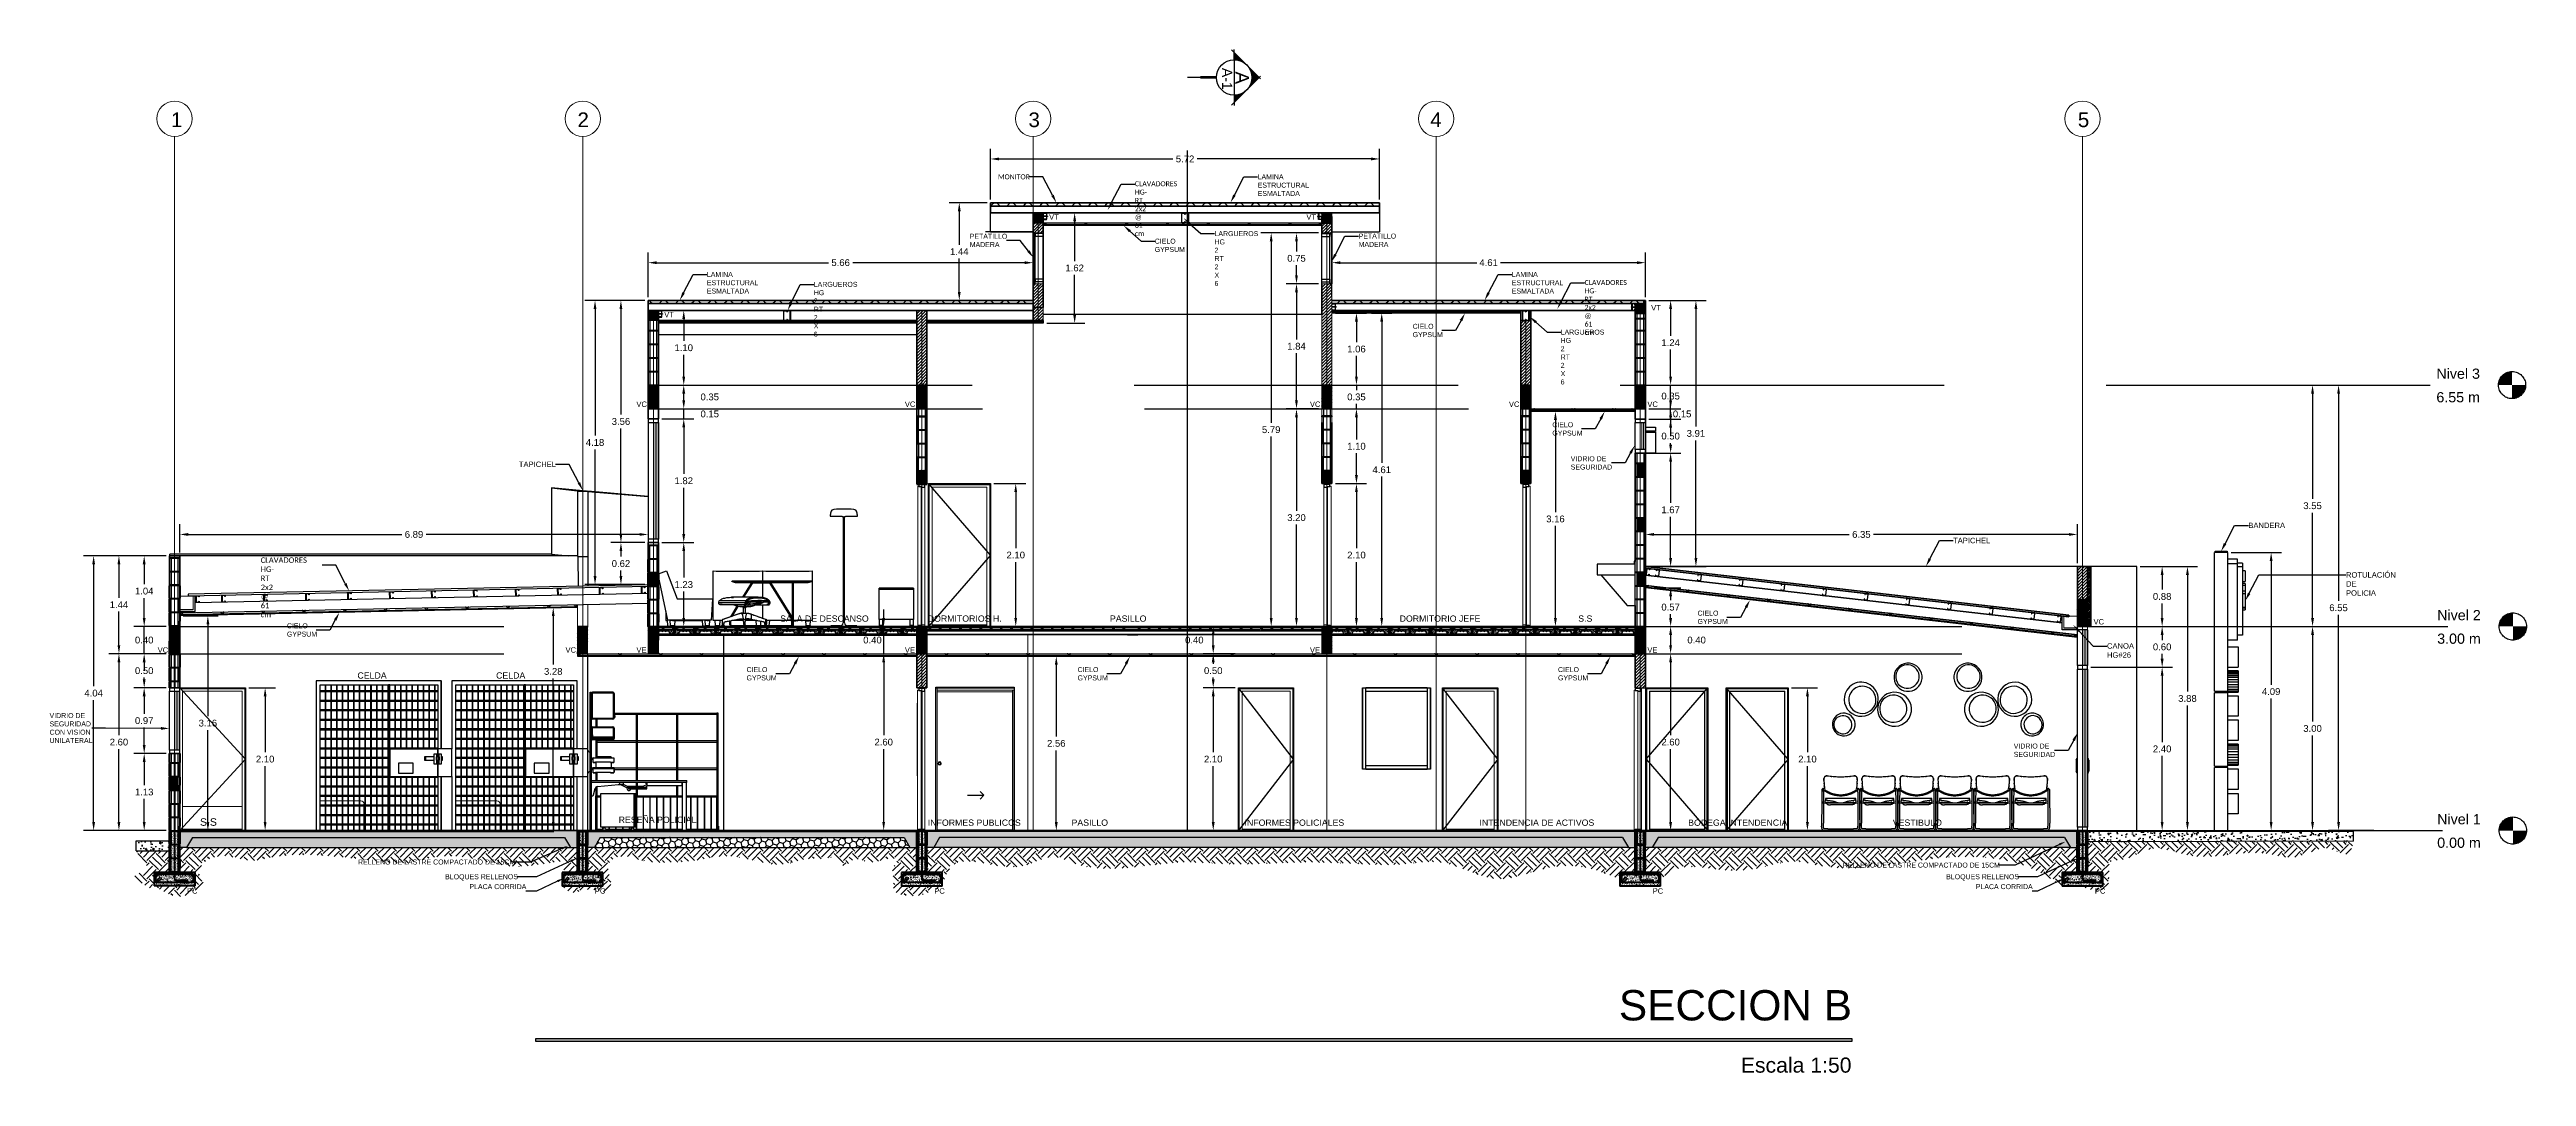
# Model space of a CAD drawing. Header units: inches. Extents: x -6 to 158, y 10 to 161.
# Drawn here: x 52.38 to 88.79, y 28.65 to 43.75 of the extents above; entities that cross this region are included whole.
import ezdxf
from ezdxf import colors
from ezdxf.entities.mleader import LeaderData, LeaderLine
from ezdxf.math import Vec2, Vec3

# ---------------------------------------------------------------- set-up
doc = ezdxf.new("R2010")
doc.units = ezdxf.units.IN
doc.header["$MEASUREMENT"] = 0
for name, pattern in [('Center', [40, 10, -5, 20, -5]), ('Dash', [6, 3, -3]), ('DASHED2', [9.525, 6.35, -3.175]), ('Grid Line', [22.225, 12.7, -3.175, 3.175, -3.175])]:
    doc.linetypes.add(name, pattern=pattern)
for name, color, linetype in [('1', 1, 'Continuous'), ('10 HATCH 2', 9, 'Continuous'), ('2', 2, 'Continuous'), ('2 Ejes 2', 2, 'Continuous'), ('3', 3, 'Continuous'), ('4', 4, 'Continuous'), ('4 Paredes', 5, 'Continuous'), ('5', 5, 'Continuous'), ('5 Muebles', 1, 'Continuous'), ('6', 6, 'Continuous'), ('8', 4, 'Continuous'), ('A-WALL-PATT', 9, 'Continuous'), ('Bloques', 9, 'Continuous'), ('Clavadores', 2, 'Continuous'), ('Detalle', 2, 'Continuous'), ('Dim', 2, 'Continuous'), ('Emplantillado', 2, 'Continuous'), ('Hatch', 1, 'Continuous'), ('L2', 2, 'Continuous'), ('LCorte', 5, 'Center'), ('Paredes', 5, 'Continuous'), ('Proy', 1, 'DASHED2'), ('Seccion', 3, 'Continuous'), ('TEXTO', 2, 'Continuous'), ('Texturas', 1, 'Continuous'), ('Viga', 4, 'Continuous')]:
    doc.layers.add(name, color=color, linetype=linetype)
for name, color, linetype, lineweight in [('A-COLS', 3, 'Continuous', 9), ('A-DETL', 90, 'Continuous', 9), ('A-DETL-GENF', 92, 'Continuous', 9), ('A-DETL-THIN', 151, 'Continuous', 18), ('A-DOOR', 2, 'Continuous', 9), ('A-DOOR-FRAM', 2, 'Continuous', 18), ('A-FLOR', 5, 'Continuous', 9), ('A-ROOF', 132, 'Continuous', 9), ('A-WALL', 5, 'Continuous', 9), ('I-FURN', 2, 'Continuous', 9), ('I-FURN-PNLS', 2, 'Continuous', 9), ('P-SANR-FIXT', 3, 'Continuous', 9), ('Q-SPCQ', 1, 'Continuous', 9), ('S-GRID', 1, 'Continuous', 9), ('S-GRID-IDEN', 1, 'Continuous', 9)]:
    doc.layers.add(name, color=color, linetype=linetype, lineweight=lineweight)
doc.styles.add('Arial', font='arial.ttf', dxfattribs={"height": 250})
doc.styles.add('Arial_1', font='arial.ttf', dxfattribs={"height": 450})
doc.styles.add('style1', font='micross.ttf')
doc.dimstyles.new('1-50', dxfattribs={"dimscale": 0.05, "dimtxt": 2, "dimasz": 2.5, "dimexe": 3, "dimexo": 1, "dimgap": 1, "dimtad": 0, "dimtih": 1, "dimtoh": 1, "dimzin": 1, "dimdsep": 46, "dimtxsty": 'style1', "dimcen": 2.5, "dimclrd": 124, "dimclre": 124, "dimclrt": 1, "dimadec": 0, "dimazin": 0, "dimtfac": 1, "dimtmove": 2, "dimatfit": 3, "dimfxl": 1, "dimtolj": 1, "dimtzin": 0, "dimlwd": -1, "dimlwe": -1, "dimarcsym": 0})
pattern_1 = [(45, (-3073.47536, -1566.303653), (-0.0224506403, 0.0224506403), [])]
pattern_2 = [(50, (-3073.47536, -1566.30365), (0.200403136, -0.017532994), [0.020955, -0.230505]), (355, (-3073.47536, -1566.30365), (-0.038767764, 0.21016253), [0.016764, -0.184404643]), (100.451445, (-3073.45866, -1566.30511), (0.161635372, 0.192629527), [0.01780901, -0.195899269]), (46.1842, (-3073.47536, -1566.24777), (0.298186945, -0.04624656), [0.0314325, -0.3457575]), (96.635558, (-3073.4505, -1566.25163), (0.261144547, 0.272168737), [0.026713525, -0.29384917]), (351.184151, (-3073.47536, -1566.24777), (0.261144547, 0.272168737), [0.025145964, -0.276605705]), (21, (-3073.44742, -1566.26174), (0.1667758304, -0.112491718), [0.020955, -0.230505]), (326, (-3073.44742, -1566.26174), (0.067982231, 0.202606763), [0.016764, -0.184404]), (71.451445, (-3073.43352, -1566.27112), (0.234758061, 0.090115046), [0.01780901, -0.195898931]), (37.5, (-3073.47536, -1566.30365), (0.0033974636, 0.0930105428), [0, -0.1821688, 0, -0.187198, 0, -0.1851025]), (7.5, (-3073.47536, -1566.30365), (0.0735016288, 0.1101986323), [0, -0.1067308, 0, -0.1779778, 0, -0.0705485]), (327.5, (-3073.53767, -1566.30365), (0.1491496547, -0.0063016184), [0, -0.06985, 0, -0.217932, 0, -0.289179]), (317.5, (-3073.5656, -1566.30365), (0.1629420995, 0.02796914), [0, -0.090805, 0, -0.1447292, 0, -0.205359])]
pattern_3 = [(45, (-3073.47536, -1566.30365), (0, 0.269407684), [0.1905, -0.1905]), (45, (-3073.52587, -1566.25314), (0, 0.269407684), [0.1905, -0.1905]), (45, (-3073.57639, -1566.20262), (0, 0.269407684), [0.1905, -0.1905]), (135, (-3073.57639, -1566.16895), (-0.269407684, 0), [0.1905, -0.1905]), (135, (-3073.52587, -1566.11843), (-0.269407684, 0), [0.1905, -0.1905]), (135, (-3073.47536, -1566.06792), (-0.269407684, 0), [0.1905, -0.1905])]
pattern_4 = [(45, (53.459142, 28.686597), (-0.005702816, 0.005702816), [])]
pattern_5 = [(45, (3126.934502, 1594.990249), (-0.005702816, 0.005702816), [])]
pattern_6 = [(45, (-3073.47536, -1566.303653), (0.0256196443, 0.09561381336), [0.05715, -0.1143]), (165, (-3073.47536, -1566.303653), (-0.09561381346, -0.0256196439), [0.05715, -0.1143]), (105, (-3073.47536, -1566.303653), (-0.0699941692, 0.06999416946), [-0.1143, 0.05715])]
pattern_7 = [(45, (-3101.110599, -1566.303653), (-0.00808223051, 0.00808223051), [])]
pattern_8 = [(135, (0, 0), (-0.00224506403027, -0.00224506403027), [])]
pattern_9 = [(37.5, (3138.416609, 1587.837835), (-0.000406733, 0.012431279), [0.000335, -0.009471, 0.000335, -0.010632, -0.010484]), (37.5, (3138.416609, 1587.837835), (-0.000406733, 0.012431279), [-0.020774, 0.000335, -0.010149]), (7.5, (3138.41661, 1587.837835), (0.011418176, 0.018207136), [0.000335, -0.004955, 0.000335, -0.008503, -0.003387]), (7.5, (3138.41661, 1587.837835), (0.011418176, 0.018207136), [-0.014129, 0.000335, -0.003052]), (327.5, (3138.408674, 1587.837835), (0.020091206, 3.676e-05), [0.000335, -0.002891, 0.000335, -0.011278, -0.015161]), (327.5, (3138.408674, 1587.837835), (0.020091206, 3.676e-05), [-0.014839, 0.000335, -0.014826]), (317.5, (3138.408674, 1587.837835), (0.019394415, 0.00566181), [0.000335, -0.001278, 0.000335, -0.007278, -0.00871]), (317.5, (3138.408674, 1587.837835), (0.019394415, 0.00566181), [-0.009226, 0.000335, -0.008374])]
pattern_10 = [(37.5, (3137.502209, 1587.837835), (-0.000406733, 0.012431279), [0.000335, -0.009471, 0.000335, -0.010632, -0.010484]), (37.5, (3137.502209, 1587.837835), (-0.000406733, 0.012431279), [-0.020774, 0.000335, -0.010149]), (7.5, (3137.50221, 1587.837835), (0.011418176, 0.018207136), [0.000335, -0.004955, 0.000335, -0.008503, -0.003387]), (7.5, (3137.50221, 1587.837835), (0.011418176, 0.018207136), [-0.014129, 0.000335, -0.003052]), (327.5, (3137.494274, 1587.837835), (0.020091206, 3.676e-05), [0.000335, -0.002891, 0.000335, -0.011278, -0.015161]), (327.5, (3137.494274, 1587.837835), (0.020091206, 3.676e-05), [-0.014839, 0.000335, -0.014826]), (317.5, (3137.494274, 1587.837835), (0.019394415, 0.00566181), [0.000335, -0.001278, 0.000335, -0.007278, -0.00871]), (317.5, (3137.494274, 1587.837835), (0.019394415, 0.00566181), [-0.009226, 0.000335, -0.008374])]
pattern_11 = [(37.5, (3136.283009, 1587.837835), (-0.000406733, 0.012431279), [0.000335, -0.009471, 0.000335, -0.010632, -0.010484]), (37.5, (3136.283009, 1587.837835), (-0.000406733, 0.012431279), [-0.020774, 0.000335, -0.010149]), (7.5, (3136.28301, 1587.837835), (0.011418176, 0.018207136), [0.000335, -0.004955, 0.000335, -0.008503, -0.003387]), (7.5, (3136.28301, 1587.837835), (0.011418176, 0.018207136), [-0.014129, 0.000335, -0.003052]), (327.5, (3136.275074, 1587.837835), (0.020091206, 3.676e-05), [0.000335, -0.002891, 0.000335, -0.011278, -0.015161]), (327.5, (3136.275074, 1587.837835), (0.020091206, 3.676e-05), [-0.014839, 0.000335, -0.014826]), (317.5, (3136.275074, 1587.837835), (0.019394415, 0.00566181), [0.000335, -0.001278, 0.000335, -0.007278, -0.00871]), (317.5, (3136.275074, 1587.837835), (0.019394415, 0.00566181), [-0.009226, 0.000335, -0.008374])]
pattern_12 = [(37.5, (3135.368609, 1587.837835), (-0.000406733, 0.012431279), [0.000335, -0.009471, 0.000335, -0.010632, -0.010484]), (37.5, (3135.368609, 1587.837835), (-0.000406733, 0.012431279), [-0.020774, 0.000335, -0.010149]), (7.5, (3135.36861, 1587.837835), (0.011418176, 0.018207136), [0.000335, -0.004955, 0.000335, -0.008503, -0.003387]), (7.5, (3135.36861, 1587.837835), (0.011418176, 0.018207136), [-0.014129, 0.000335, -0.003052]), (327.5, (3135.360674, 1587.837835), (0.020091206, 3.676e-05), [0.000335, -0.002891, 0.000335, -0.011278, -0.015161]), (327.5, (3135.360674, 1587.837835), (0.020091206, 3.676e-05), [-0.014839, 0.000335, -0.014826]), (317.5, (3135.360674, 1587.837835), (0.019394415, 0.00566181), [0.000335, -0.001278, 0.000335, -0.007278, -0.00871]), (317.5, (3135.360674, 1587.837835), (0.019394415, 0.00566181), [-0.009226, 0.000335, -0.008374])]
pattern_13 = [(37.5, (3134.454209, 1587.837835), (-0.000406733, 0.012431279), [0.000335, -0.009471, 0.000335, -0.010632, -0.010484]), (37.5, (3134.454209, 1587.837835), (-0.000406733, 0.012431279), [-0.020774, 0.000335, -0.010149]), (7.5, (3134.45421, 1587.837835), (0.011418176, 0.018207136), [0.000335, -0.004955, 0.000335, -0.008503, -0.003387]), (7.5, (3134.45421, 1587.837835), (0.011418176, 0.018207136), [-0.014129, 0.000335, -0.003052]), (327.5, (3134.446274, 1587.837835), (0.020091206, 3.676e-05), [0.000335, -0.002891, 0.000335, -0.011278, -0.015161]), (327.5, (3134.446274, 1587.837835), (0.020091206, 3.676e-05), [-0.014839, 0.000335, -0.014826]), (317.5, (3134.446274, 1587.837835), (0.019394415, 0.00566181), [0.000335, -0.001278, 0.000335, -0.007278, -0.00871]), (317.5, (3134.446274, 1587.837835), (0.019394415, 0.00566181), [-0.009226, 0.000335, -0.008374])]
pattern_14 = [(37.5, (3140.443015, 1588.052343), (-0.000406733, 0.012431279), [0.000335, -0.009471, 0.000335, -0.010632, -0.010484]), (37.5, (3140.443015, 1588.052343), (-0.000406733, 0.012431279), [-0.020774, 0.000335, -0.010149]), (7.5, (3140.443015, 1588.052343), (0.011418176, 0.018207136), [0.000335, -0.004955, 0.000335, -0.008503, -0.003387]), (7.5, (3140.443015, 1588.052343), (0.011418176, 0.018207136), [-0.014129, 0.000335, -0.003052]), (327.5, (3140.43508, 1588.052343), (0.020091206, 3.676e-05), [0.000335, -0.002891, 0.000335, -0.011278, -0.015161]), (327.5, (3140.43508, 1588.052343), (0.020091206, 3.676e-05), [-0.014839, 0.000335, -0.014826]), (317.5, (3140.43508, 1588.052343), (0.019394415, 0.00566181), [0.000335, -0.001278, 0.000335, -0.007278, -0.00871]), (317.5, (3140.43508, 1588.052343), (0.019394415, 0.00566181), [-0.009226, 0.000335, -0.008374])]
pattern_15 = [(37.5, (3148.316678, 1585.5589), (-0.000406733, 0.012431279), [0.000335, -0.009471, 0.000335, -0.010632, -0.010484]), (37.5, (3148.316678, 1585.5589), (-0.000406733, 0.012431279), [-0.020774, 0.000335, -0.010149]), (7.5, (3148.316678, 1585.5589), (0.011418176, 0.018207136), [0.000335, -0.004955, 0.000335, -0.008503, -0.003387]), (7.5, (3148.316678, 1585.5589), (0.011418176, 0.018207136), [-0.014129, 0.000335, -0.003052]), (327.5, (3148.308743, 1585.5589), (0.020091206, 3.676e-05), [0.000335, -0.002891, 0.000335, -0.011278, -0.015161]), (327.5, (3148.308743, 1585.5589), (0.020091206, 3.676e-05), [-0.014839, 0.000335, -0.014826]), (317.5, (3148.308743, 1585.5589), (0.019394415, 0.00566181), [0.000335, -0.001278, 0.000335, -0.007278, -0.00871]), (317.5, (3148.308743, 1585.5589), (0.019394415, 0.00566181), [-0.009226, 0.000335, -0.008374])]
pattern_16 = [(37.5, (3147.402278, 1585.5589), (-0.000406733, 0.012431279), [0.000335, -0.009471, 0.000335, -0.010632, -0.010484]), (37.5, (3147.402278, 1585.5589), (-0.000406733, 0.012431279), [-0.020774, 0.000335, -0.010149]), (7.5, (3147.402278, 1585.5589), (0.011418176, 0.018207136), [0.000335, -0.004955, 0.000335, -0.008503, -0.003387]), (7.5, (3147.402278, 1585.5589), (0.011418176, 0.018207136), [-0.014129, 0.000335, -0.003052]), (327.5, (3147.394343, 1585.5589), (0.020091206, 3.676e-05), [0.000335, -0.002891, 0.000335, -0.011278, -0.015161]), (327.5, (3147.394343, 1585.5589), (0.020091206, 3.676e-05), [-0.014839, 0.000335, -0.014826]), (317.5, (3147.394343, 1585.5589), (0.019394415, 0.00566181), [0.000335, -0.001278, 0.000335, -0.007278, -0.00871]), (317.5, (3147.394343, 1585.5589), (0.019394415, 0.00566181), [-0.009226, 0.000335, -0.008374])]
pattern_17 = [(37.5, (3146.183078, 1585.5589), (-0.000406733, 0.012431279), [0.000335, -0.009471, 0.000335, -0.010632, -0.010484]), (37.5, (3146.183078, 1585.5589), (-0.000406733, 0.012431279), [-0.020774, 0.000335, -0.010149]), (7.5, (3146.183078, 1585.5589), (0.011418176, 0.018207136), [0.000335, -0.004955, 0.000335, -0.008503, -0.003387]), (7.5, (3146.183078, 1585.5589), (0.011418176, 0.018207136), [-0.014129, 0.000335, -0.003052]), (327.5, (3146.175143, 1585.5589), (0.020091206, 3.676e-05), [0.000335, -0.002891, 0.000335, -0.011278, -0.015161]), (327.5, (3146.175143, 1585.5589), (0.020091206, 3.676e-05), [-0.014839, 0.000335, -0.014826]), (317.5, (3146.175143, 1585.5589), (0.019394415, 0.00566181), [0.000335, -0.001278, 0.000335, -0.007278, -0.00871]), (317.5, (3146.175143, 1585.5589), (0.019394415, 0.00566181), [-0.009226, 0.000335, -0.008374])]
pattern_18 = [(37.5, (3145.268678, 1585.5589), (-0.000406733, 0.012431279), [0.000335, -0.009471, 0.000335, -0.010632, -0.010484]), (37.5, (3145.268678, 1585.5589), (-0.000406733, 0.012431279), [-0.020774, 0.000335, -0.010149]), (7.5, (3145.268678, 1585.5589), (0.011418176, 0.018207136), [0.000335, -0.004955, 0.000335, -0.008503, -0.003387]), (7.5, (3145.268678, 1585.5589), (0.011418176, 0.018207136), [-0.014129, 0.000335, -0.003052]), (327.5, (3145.260743, 1585.5589), (0.020091206, 3.676e-05), [0.000335, -0.002891, 0.000335, -0.011278, -0.015161]), (327.5, (3145.260743, 1585.5589), (0.020091206, 3.676e-05), [-0.014839, 0.000335, -0.014826]), (317.5, (3145.260743, 1585.5589), (0.019394415, 0.00566181), [0.000335, -0.001278, 0.000335, -0.007278, -0.00871]), (317.5, (3145.260743, 1585.5589), (0.019394415, 0.00566181), [-0.009226, 0.000335, -0.008374])]
pattern_19 = [(37.5, (3144.354278, 1585.5589), (-0.000406733, 0.012431279), [0.000335, -0.009471, 0.000335, -0.010632, -0.010484]), (37.5, (3144.354278, 1585.5589), (-0.000406733, 0.012431279), [-0.020774, 0.000335, -0.010149]), (7.5, (3144.354278, 1585.5589), (0.011418176, 0.018207136), [0.000335, -0.004955, 0.000335, -0.008503, -0.003387]), (7.5, (3144.354278, 1585.5589), (0.011418176, 0.018207136), [-0.014129, 0.000335, -0.003052]), (327.5, (3144.346343, 1585.5589), (0.020091206, 3.676e-05), [0.000335, -0.002891, 0.000335, -0.011278, -0.015161]), (327.5, (3144.346343, 1585.5589), (0.020091206, 3.676e-05), [-0.014839, 0.000335, -0.014826]), (317.5, (3144.346343, 1585.5589), (0.019394415, 0.00566181), [0.000335, -0.001278, 0.000335, -0.007278, -0.00871]), (317.5, (3144.346343, 1585.5589), (0.019394415, 0.00566181), [-0.009226, 0.000335, -0.008374])]
pattern_20 = [(37.5, (3148.316678, 1585.5589), (-0.000406733, 0.012431279), [0.000335, -0.009471, 0.000335, -0.010632, -0.010484]), (37.5, (3148.316678, 1585.5589), (-0.000406733, 0.012431279), [-0.020774, 0.000335, -0.010149]), (7.5, (3148.316678, 1585.5589), (0.011418176, 0.018207136), [0.000335, -0.004955, 0.000335, -0.008503, -0.003387]), (7.5, (3148.316678, 1585.5589), (0.011418176, 0.018207136), [-0.014129, 0.000335, -0.003052]), (327.5, (3148.308743, 1585.5589), (0.020091206, 3.676e-05), [0.000335, -0.002891, 0.000335, -0.011278, -0.015161]), (327.5, (3148.308743, 1585.5589), (0.020091206, 3.676e-05), [-0.014839, 0.000335, -0.014826]), (317.5, (3148.308743, 1585.5589), (0.019394415, 0.00566181), [0.000335, -0.001278, 0.000335, -0.007278, -0.00871]), (317.5, (3148.308743, 1585.5589), (0.019394415, 0.00566181), [-0.009226, 0.000335, -0.008374])]
pattern_21 = [(135, (0.154969, 0), (-0.00224506403027, -0.00224506403027), [])]

msp = doc.modelspace()

# ---------------------------------------------------------------- texts
at = {"layer": '2', "style": 'style1'}
msp.add_text('VESTIBULO', height=0.0921, dxfattribs=at).set_placement((79.472, 32.333))
at = {"layer": '2 Ejes 2', "color": 253, "char_height": 0.216, "width": 0.20395, "attachment_point": 1, "style": 'Arial_1'}
for s, insert in [('1', (54.163, 42.821)), ('2', (60.138, 42.821)), ('3', (66.767, 42.821)), ('4', (72.673, 42.821)), ('5', (82.192, 42.821))]:
    msp.add_mtext(s, dxfattribs=dict(at, insert=insert))
at = {"layer": '4 Paredes', "attachment_point": 3, "line_spacing_factor": 0.941778, "style": 'Arial', "bg_fill": 3, "box_fill_scale": 1.25, "bg_fill_color": 256, "bg_fill_true_color": 13158600, "bg_fill_transparency": 0}
for s, insert, char_height, width in [('\\pt19.173,19.619;SECCION B\\P', (78.872, 29.917), 0.44588, 19.34376), ('Escala 1:50', (78.865, 28.926), 0.22294, 4.36475)]:
    msp.add_mtext(s, dxfattribs=dict(at, insert=insert, char_height=char_height, width=width))
at = {"layer": 'Proy', "color": 253, "ltscale": 0.75, "char_height": 0.15, "attachment_point": 1, "style": 'Arial'}
for s, insert, width in [('Nivel 3', (87.462, 39.055), 0.92194), ('6.55 m', (87.462, 38.709), 0.88186), ('Nivel 2', (87.474, 35.505), 2.57053), ('3.00 m', (87.474, 35.159), 0.88186), ('Nivel 1', (87.474, 32.505), 0.92194), ('0.00 m', (87.474, 32.159), 0.88186)]:
    msp.add_mtext(s, dxfattribs=dict(at, insert=insert, width=width))
at = {"layer": 'Seccion', "linetype": 'Continuous', "style": 'style1'}
for tag, p, height in [('A-1', (69.614, 43.476), 0.148), ('A', (69.81, 43.423), 0.198)]:
    msp.add_attdef(tag, p, '1', height=height, rotation=270, dxfattribs=at)
at = {"layer": 'TEXTO', "style": 'style1'}
for s, height, p in [('VT', 0.08, (67.07, 41.244)), ('VT', 0.08, (70.852, 41.244)), ('VT', 0.08, (61.413, 39.809)), ('VT', 0.08, (75.92, 39.909)), ('SALA DE DESCANSO', 0.09211, (63.117, 35.333)), ('DORMITORIOS H.', 0.09211, (65.287, 35.333)), ('PASILLO', 0.0921, (67.965, 35.333)), ('DORMITORIO JEFE', 0.09211, (72.223, 35.333)), ('S.S', 0.0921, (74.848, 35.333)), ('CELDA', 0.0921, (56.904, 34.497)), ('CELDA', 0.0921, (58.942, 34.497)), ('S.S', 0.1105, (54.589, 32.333)), ('RESEÑA POLICIAL', 0.09211, (60.743, 32.375)), ('INFORMES PUBLICOS', 0.09211, (65.288, 32.333)), ('PASILLO', 0.0921, (67.4, 32.333)), ('INFORMES POLICIALES', 0.09211, (69.943, 32.333)), ('INTENDENCIA DE ACTIVOS', 0.09211, (73.397, 32.333)), ('BODEGA INTENDENCIA', 0.09211, (76.464, 32.333))]:
    msp.add_text(s, height=height, dxfattribs=at).set_placement(p)
at = {"layer": 'TEXTO', "char_height": 0.08, "attachment_point": 1, "style": 'style1'}
for s, insert in [('VC', (61.004, 38.571)), ('VC', (64.95, 38.571)), ('VC', (70.904, 38.571)), ('VC', (73.829, 38.571)), ('VC', (75.864, 38.571)), ('VC', (82.422, 35.373)), ('VC', (53.967, 34.958)), ('VC', (59.962, 34.958)), ('VE', (61.004, 34.958)), ('VE', (64.95, 34.958)), ('VE', (70.904, 34.958)), ('VE', (75.864, 34.958)), ('PC', (54.398, 31.415)), ('PC', (60.393, 31.415)), ('PC', (65.382, 31.415)), ('PC', (75.942, 31.415)), ('PC', (82.442, 31.415))]:
    msp.add_mtext(s, dxfattribs=dict(at, insert=insert))

# ---------------------------------------------------------------- blocks, each defined once
blk = doc.blocks.new('Doors_Door-sets_JELD-WEN_Interior_HP_S7_Unequal_Double_1_0 - 1590 x 2090 mm - M16_M12_40_ x M21-318475-Section 0')
at = {"layer": '2', "lineweight": 18}
for p, q in [((7623, 2064), (7610, 2064)), ((7610, 2064), (7610, 12)), ((7623, 2058), (7623, 2064)), ((7662, 2058), (7623, 2058)), ((7717, 2100), (7625, 2100)), ((7625, 2100), (7625, 2090)), ((7625, 2090), (7717, 2090)), ((7662, 18), (7662, 2058)), ((7717, 2090), (7717, 2100)), ((7610, 12), (7623, 12)), ((7623, 12), (7623, 18)), ((7623, 18), (7662, 18)), ((7666, 15), (7625, 15)), ((7625, 15), (7625, 0)), ((7625, 0), (7717, 0)), ((7663, 318), (7662, 318)), ((7662, 318), (7662, 18)), ((7662, 18), (7663, 18)), ((7663, 18), (7663, 318)), ((7717, 22), (7666, 22)), ((7666, 22), (7666, 15)), ((7717, 0), (7717, 22))]:
    blk.add_line(p, q, dxfattribs=at)
at = {"layer": '2'}
for p, q in [((7625, 2090), (7625, 2060)), ((7717, 2090), (7625, 2090)), ((7625, 2060), (7666, 2060)), ((7666, 2060), (7666, 2048)), ((7666, 2048), (7717, 2048)), ((7717, 2048), (7717, 2090))]:
    blk.add_line(p, q, dxfattribs=at)
at = {"layer": '2', "lineweight": 9}
for p, q in [((7625, 2058), (7625, 2060)), ((7666, 22), (7666, 2048)), ((7717, 2048), (7717, 22)), ((7625, 15), (7625, 18))]:
    blk.add_line(p, q, dxfattribs=at)
blk = doc.blocks.new('Doors_Door-sets_JELD-WEN_Interior_HP_FS12_FCore_GlassCustom_Unequal_Double_1_0 - 1590 x 2090 mm - M16_M12_40_ x M21-318516-Section 0')
at = {"layer": '2'}
for p, q in [((-2956, 1871), (-2956, 805)), ((-2953, 1873), (-2954, 1873)), ((-2935, 2090), (-2935, 2060)), ((-2843, 2090), (-2935, 2090)), ((-2935, 2060), (-2893, 2060)), ((-2896, 2046), (-2898, 2046)), ((-2895, 2046), (-2896, 2046)), ((-2895, 2046), (-2895, 25)), ((-2893, 2046), (-2895, 2046)), ((-2893, 2060), (-2893, 2048)), ((-2893, 2048), (-2843, 2048)), ((-2888, 2046), (-2893, 2046)), ((-2886, 2046), (-2888, 2046)), ((-2886, 25), (-2886, 2046)), ((-2843, 2048), (-2843, 2090)), ((-2953, 803), (-2954, 803)), ((-2896, 25), (-2897, 25)), ((-2895, 25), (-2896, 25)), ((-2893, 25), (-2895, 25)), ((-2888, 25), (-2893, 25)), ((-2886, 25), (-2888, 25))]:
    blk.add_line(p, q, dxfattribs=at)
at = {"layer": '2', "lineweight": 18}
for p, q in [((-2937, 2064), (-2952, 2064)), ((-2952, 2064), (-2952, 12)), ((-2937, 2058), (-2937, 2064)), ((-2898, 2058), (-2937, 2058)), ((-2843, 2100), (-2935, 2100)), ((-2935, 2100), (-2935, 2090)), ((-2935, 2090), (-2843, 2090)), ((-2898, 18), (-2898, 2058)), ((-2843, 2090), (-2843, 2100)), ((-2952, 12), (-2937, 12)), ((-2937, 12), (-2937, 18)), ((-2937, 18), (-2898, 18)), ((-2893, 15), (-2935, 15)), ((-2935, 15), (-2935, 0)), ((-2935, 0), (-2843, 0)), ((-2897, 318), (-2898, 318)), ((-2898, 318), (-2898, 18)), ((-2898, 18), (-2897, 18)), ((-2897, 18), (-2897, 318)), ((-2843, 22), (-2893, 22)), ((-2893, 22), (-2893, 15)), ((-2843, 0), (-2843, 22))]:
    blk.add_line(p, q, dxfattribs=at)
at = {"layer": '2', "lineweight": 9}
for p, q in [((-2935, 2058), (-2935, 2060)), ((-2893, 2046), (-2893, 2048)), ((-2843, 22), (-2843, 2048)), ((-2935, 15), (-2935, 18)), ((-2893, 22), (-2893, 25))]:
    blk.add_line(p, q, dxfattribs=at)
at = {"layer": '2'}
for points, knots in [([(-2954, 1873), (-2954, 1873), (-2954, 1873), (-2955, 1873), (-2955, 1873), (-2955, 1873), (-2955, 1872), (-2956, 1872), (-2956, 1872), (-2956, 1872), (-2956, 1872), (-2956, 1871), (-2956, 1871), (-2956, 1871)], [0, 0, 0, 0, 0.166667, 0.25, 0.333333, 0.416667, 0.5, 0.583333, 0.666667, 0.708333, 0.75, 0.833333, 1, 1, 1, 1]), ([(-2952, 1872), (-2952, 1872), (-2952, 1872), (-2952, 1872), (-2952, 1873), (-2952, 1873), (-2952, 1873), (-2952, 1873), (-2953, 1873), (-2953, 1873), (-2953, 1873)], [0, 0, 0, 0, 0.166667, 0.25, 0.333333, 0.416667, 0.5, 0.666667, 0.833333, 1, 1, 1, 1]), ([(-2954, 803), (-2954, 803), (-2954, 803), (-2955, 803), (-2955, 803), (-2955, 803), (-2955, 804), (-2956, 804), (-2956, 804), (-2956, 804), (-2956, 804), (-2956, 805), (-2956, 805), (-2956, 805)], [0, 0, 0, 0, 0.166667, 0.25, 0.333333, 0.416667, 0.5, 0.583333, 0.666667, 0.708333, 0.75, 0.833333, 1, 1, 1, 1]), ([(-2952, 804), (-2952, 804), (-2952, 804), (-2952, 804), (-2952, 803), (-2952, 803), (-2952, 803), (-2952, 803), (-2953, 803), (-2953, 803), (-2953, 803)], [0, 0, 0, 0, 0.166667, 0.25, 0.333333, 0.416667, 0.5, 0.666667, 0.833333, 1, 1, 1, 1])]:
    blk.add_open_spline(points, degree=3, knots=knots, dxfattribs=at)
blk = doc.blocks.new('HermanMiller_Locale_BRWUS_WorkbaseUpperShelving - Lam WB Lam Upper Right Fin End Alt Doors-448888-Section 0')
at = {"layer": '5 Muebles', "color": 251}
for p, q in [((-7652, 1638), (-7652, 1524)), ((-7633, 1524), (-7633, 1638)), ((-7381, 1725), (-5875, 1725)), ((-5875, 1706), (-7381, 1706)), ((-7040, 1706), (-7060, 1706)), ((-7060, 1706), (-7060, 737)), ((-7040, 737), (-7040, 1706)), ((-6448, 1706), (-6467, 1706)), ((-6467, 1706), (-6467, 737)), ((-6448, 737), (-6448, 1706)), ((-5875, 1706), (-5875, 1725)), ((-5855, 1725), (-5875, 1725)), ((-5875, 1725), (-5875, 510)), ((-5855, 510), (-5855, 1725)), ((-7652, 1334), (-7652, 1067)), ((-7633, 1082), (-7633, 1334)), ((-7060, 1320), (-7633, 1320)), ((-7633, 1301), (-7060, 1301)), ((-6467, 1320), (-7040, 1320)), ((-7040, 1301), (-6467, 1301)), ((-5875, 1320), (-6448, 1320)), ((-6448, 1301), (-5875, 1301)), ((-7652, 1008), (-7652, 923)), ((-7652, 856), (-7652, 737)), ((-7633, 737), (-7633, 856)), ((-7060, 915), (-7384, 915)), ((-7384, 896), (-7060, 896)), ((-6467, 915), (-7040, 915)), ((-7040, 896), (-6467, 896)), ((-5875, 915), (-6448, 915)), ((-6448, 896), (-5875, 896)), ((-7654, 510), (-7578, 510)), ((-7654, 498), (-7654, 510)), ((-7578, 498), (-7654, 498)), ((-7654, 495), (-7633, 495)), ((-7654, 495), (-7654, 15)), ((-7652, 635), (-7652, 510)), ((-7652, 495), (-7578, 495)), ((-7652, 15), (-7652, 495)), ((-7633, 510), (-7633, 647)), ((-7633, 495), (-7633, 498)), ((-7633, 15), (-7633, 495)), ((-7089, 510), (-6384, 510)), ((-6384, 498), (-7070, 498)), ((-7070, 495), (-7056, 495)), ((-7060, 705), (-7060, 648)), ((-7060, 614), (-7060, 510)), ((-7056, 15), (-7056, 495)), ((-7052, 495), (-6956, 495)), ((-7052, 15), (-7052, 495)), ((-7040, 648), (-7040, 705)), ((-7040, 510), (-7040, 614)), ((-6956, 495), (-6952, 495)), ((-6956, 495), (-6956, 15)), ((-6952, 495), (-6856, 495)), ((-6952, 15), (-6952, 495)), ((-6856, 495), (-6852, 495)), ((-6856, 15), (-6856, 495)), ((-6852, 495), (-6756, 495)), ((-6852, 15), (-6852, 495)), ((-6756, 495), (-6752, 495)), ((-6756, 15), (-6756, 495)), ((-6752, 495), (-6656, 495)), ((-6752, 15), (-6752, 495)), ((-6656, 495), (-6652, 495)), ((-6656, 15), (-6656, 495)), ((-6652, 495), (-6556, 495)), ((-6652, 15), (-6652, 495)), ((-6556, 495), (-6552, 495)), ((-6556, 15), (-6556, 495)), ((-6552, 495), (-6456, 495)), ((-6552, 15), (-6552, 495)), ((-6467, 657), (-6467, 510)), ((-6456, 15), (-6456, 495)), ((-6452, 495), (-6384, 495)), ((-6452, 15), (-6452, 495)), ((-6448, 510), (-6448, 657)), ((-6321, 510), (-5854, 510)), ((-5854, 498), (-6321, 498)), ((-6321, 495), (-6256, 495)), ((-6256, 495), (-6252, 495)), ((-6256, 15), (-6256, 495)), ((-6252, 495), (-6156, 495)), ((-6252, 15), (-6252, 495)), ((-6156, 495), (-6152, 495)), ((-6156, 15), (-6156, 495)), ((-6152, 495), (-6056, 495)), ((-6152, 15), (-6152, 495)), ((-6056, 495), (-6052, 495)), ((-6056, 15), (-6056, 495)), ((-6052, 495), (-5956, 495)), ((-6052, 15), (-6052, 495)), ((-5956, 495), (-5952, 495)), ((-5956, 15), (-5956, 495)), ((-5952, 495), (-5856, 495)), ((-5952, 15), (-5952, 495)), ((-5874, 495), (-5874, 498)), ((-5874, 495), (-5854, 495)), ((-5874, 15), (-5874, 495)), ((-5856, 15), (-5856, 495)), ((-5854, 498), (-5854, 510)), ((-5854, 15), (-5854, 495)), ((-7633, 15), (-7654, 15)), ((-7556, 15), (-7652, 15)), ((-7589, 8), (-7589, 0)), ((-7589, 8), (-7559, 8)), ((-7579, 15), (-7579, 8)), ((-7569, 8), (-7569, 15)), ((-7559, 0), (-7559, 8)), ((-7556, 49), (-7556, 15)), ((-7553, 15), (-7556, 15)), ((-7456, 15), (-7511, 15)), ((-7456, 15), (-7456, 49)), ((-7452, 15), (-7456, 15)), ((-7452, 15), (-7452, 49)), ((-7356, 15), (-7452, 15)), ((-7356, 15), (-7356, 49)), ((-7352, 15), (-7356, 15)), ((-7352, 15), (-7352, 49)), ((-7256, 15), (-7352, 15)), ((-7256, 15), (-7256, 49)), ((-7252, 15), (-7256, 15)), ((-7252, 15), (-7252, 49)), ((-7156, 15), (-7252, 15)), ((-7156, 15), (-7156, 49)), ((-7152, 15), (-7156, 15)), ((-7152, 15), (-7152, 49)), ((-7135, 15), (-7152, 15)), ((-7149, 8), (-7149, 0)), ((-7149, 8), (-7127, 8)), ((-7139, 15), (-7139, 8)), ((-7129, 8), (-7129, 9)), ((-7119, 0), (-7119, 1)), ((-7056, 15), (-7094, 15)), ((-7052, 15), (-7056, 15)), ((-6956, 15), (-7052, 15)), ((-6989, 8), (-6989, 0)), ((-6989, 8), (-6959, 8)), ((-6979, 15), (-6979, 8)), ((-6969, 8), (-6969, 15)), ((-6959, 0), (-6959, 8)), ((-6952, 15), (-6956, 15)), ((-6856, 15), (-6952, 15)), ((-6852, 15), (-6856, 15)), ((-6756, 15), (-6852, 15)), ((-6752, 15), (-6756, 15)), ((-6656, 15), (-6752, 15)), ((-6652, 15), (-6656, 15)), ((-6556, 15), (-6652, 15)), ((-6552, 15), (-6556, 15)), ((-6456, 15), (-6552, 15)), ((-6549, 8), (-6549, 0)), ((-6549, 8), (-6519, 8)), ((-6539, 15), (-6539, 8)), ((-6529, 8), (-6529, 15)), ((-6519, 0), (-6519, 8)), ((-6452, 15), (-6456, 15)), ((-6384, 15), (-6452, 15)), ((-6389, 8), (-6389, 0)), ((-6389, 8), (-6385, 8)), ((-6256, 15), (-6321, 15)), ((-6252, 15), (-6256, 15)), ((-6156, 15), (-6252, 15)), ((-6152, 15), (-6156, 15)), ((-6056, 15), (-6152, 15)), ((-6052, 15), (-6056, 15)), ((-5956, 15), (-6052, 15)), ((-5952, 15), (-5956, 15)), ((-5856, 15), (-5952, 15)), ((-5949, 8), (-5949, 0)), ((-5949, 8), (-5919, 8)), ((-5939, 15), (-5939, 8)), ((-5929, 8), (-5929, 15)), ((-5919, 0), (-5919, 8)), ((-5854, 15), (-5874, 15)), ((-5854, 64), (-5851, 64)), ((-5851, 63), (-5854, 63)), ((-5854, 63), (-5851, 63)), ((-5854, 14), (-5854, 15)), ((-5854, 15), (-5851, 15)), ((-5851, 14), (-5854, 14)), ((-5851, 64), (-5851, 63)), ((-5851, 63), (-5851, 15)), ((-5851, 15), (-5851, 14))]:
    blk.add_line(p, q, dxfattribs=at)
blk = doc.blocks.new('E0063 - Workstation_ L-Shaped wPeninsula_ Wall Mtd_ 72x72 - E0063 - Workstation_ L-Shaped wPeninsula_ Wall Mtd_ 72x72-469900-Section 0')
at = {"layer": '2', "color": 251}
for p, q in [((-7737, 2032), (-7718, 2032)), ((-7737, 0), (-7737, 2032)), ((-7718, 0), (-7718, 2032)), ((-7705, 2013), (-7705, 1657)), ((-7699, 2032), (-7400, 2032)), ((-7400, 2032), (-7699, 2032)), ((-7400, 2019), (-7699, 2019)), ((-7394, 1657), (-7394, 2013)), ((-7381, 2013), (-7381, 1657)), ((-7381, 1657), (-7381, 2013)), ((-7705, 1505), (-7705, 1353)), ((-7699, 1651), (-7400, 1651)), ((-7400, 1638), (-7699, 1638)), ((-7699, 1524), (-7400, 1524)), ((-7400, 1511), (-7699, 1511)), ((-7394, 1353), (-7394, 1505)), ((-7375, 1689), (-7381, 1689)), ((-7375, 1689), (-7381, 1689)), ((-7381, 1664), (-7375, 1664)), ((-7381, 1664), (-7375, 1664)), ((-7381, 1505), (-7381, 1353)), ((-7375, 1689), (-7375, 1676)), ((-7375, 1689), (-7375, 1689)), ((-7375, 1676), (-7375, 1664)), ((-7375, 1664), (-7375, 1664)), ((-7699, 1410), (-7712, 1410)), ((-7712, 1410), (-7712, 1407)), ((-7712, 1407), (-7702, 1407)), ((-7702, 1407), (-7702, 1368)), ((-7702, 1368), (-7404, 1368)), ((-7699, 1372), (-7699, 1410)), ((-7400, 1372), (-7699, 1372)), ((-7699, 1346), (-7400, 1346)), ((-7400, 1334), (-7699, 1334)), ((-7404, 1368), (-7404, 1349)), ((-7404, 1349), (-7400, 1349)), ((-7400, 1349), (-7400, 1372)), ((-7718, 737), (-6317, 737)), ((-7705, 1055), (-7705, 1051)), ((-7705, 903), (-7705, 898)), ((-7699, 924), (-7702, 920)), ((-7702, 920), (-7702, 918)), ((-7697, 1059), (-7701, 1059)), ((-7701, 1054), (-7700, 1055)), ((-7701, 1051), (-7701, 1054)), ((-7697, 906), (-7701, 906)), ((-7701, 902), (-7700, 903)), ((-7701, 898), (-7701, 902)), ((-7700, 1055), (-7697, 1055)), ((-7700, 903), (-7697, 903)), ((-7694, 924), (-7699, 924)), ((-7699, 920), (-7694, 920)), ((-7699, 918), (-7699, 920)), ((-7692, 1061), (-7697, 1059)), ((-7697, 1055), (-7692, 1053)), ((-7692, 909), (-7697, 906)), ((-7697, 903), (-7692, 900)), ((-7694, 1070), (-7694, 1067)), ((-7694, 1067), (-7692, 1067)), ((-7692, 927), (-7694, 924)), ((-7694, 920), (-7692, 918)), ((-7694, 917), (-7694, 914)), ((-7694, 914), (-7692, 914)), ((-7693, 1001), (-7692, 1067)), ((-7656, 1001), (-7693, 1001)), ((-7693, 849), (-7692, 914)), ((-7656, 849), (-7693, 849)), ((-7692, 1067), (-7692, 1070)), ((-7692, 1067), (-7386, 1067)), ((-7692, 1000), (-7656, 1000)), ((-7692, 1000), (-7656, 1000)), ((-7692, 924), (-7692, 927)), ((-7689, 927), (-7692, 927)), ((-7692, 914), (-7692, 924)), ((-7689, 924), (-7692, 924)), ((-7692, 914), (-7692, 917)), ((-7692, 914), (-7386, 914)), ((-7692, 848), (-7656, 848)), ((-7692, 848), (-7656, 848)), ((-7689, 927), (-7689, 924)), ((-7689, 924), (-7689, 914)), ((-7384, 923), (-7689, 923)), ((-7384, 922), (-7689, 922)), ((-7656, 1001), (-7656, 1008)), ((-7656, 1008), (-7435, 1008)), ((-7656, 1000), (-7656, 1001)), ((-7656, 1000), (-7656, 1000)), ((-7656, 1000), (-7656, 1000)), ((-7656, 1000), (-7656, 1000)), ((-7656, 849), (-7656, 856)), ((-7656, 856), (-7435, 856)), ((-7656, 848), (-7656, 849)), ((-7656, 848), (-7656, 848)), ((-7656, 848), (-7656, 848)), ((-7656, 848), (-7656, 848)), ((-7650, 1074), (-7650, 1067)), ((-7650, 1008), (-7650, 923)), ((-7432, 1082), (-7641, 1082)), ((-7435, 1008), (-7435, 1001)), ((-7435, 1001), (-7435, 1000)), ((-7386, 1001), (-7435, 1001)), ((-7435, 1000), (-7386, 1000)), ((-7435, 856), (-7435, 849)), ((-7435, 849), (-7435, 848)), ((-7386, 849), (-7435, 849)), ((-7435, 848), (-7386, 848)), ((-7422, 1067), (-7422, 1074)), ((-7422, 923), (-7422, 1001)), ((-7386, 1067), (-7386, 1001)), ((-7386, 1001), (-7386, 1000)), ((-7386, 914), (-7386, 849)), ((-7384, 864), (-7386, 864)), ((-7386, 849), (-7386, 848)), ((-7384, 923), (-7384, 922)), ((-7384, 922), (-7384, 864)), ((-6317, 705), (-6317, 737)), ((-6317, 705), (-7718, 705)), ((-7299, 705), (-7718, 705)), ((-7718, 511), (-7705, 511)), ((-7686, 524), (-7661, 616)), ((-7629, 648), (-7318, 679)), ((-7578, 546), (-7089, 546)), ((-7578, 49), (-7578, 546)), ((-7318, 679), (-7245, 679)), ((-7299, 698), (-7299, 705)), ((-7245, 679), (-7292, 679)), ((-7292, 679), (-7203, 632)), ((-7245, 679), (-7245, 705)), ((-7186, 648), (-7245, 679)), ((-7203, 632), (-7156, 632)), ((-7156, 648), (-7186, 648)), ((-6946, 648), (-7156, 648)), ((-7156, 648), (-7156, 632)), ((-7156, 632), (-7156, 614)), ((-7156, 632), (-6911, 632)), ((-7156, 614), (-6905, 614)), ((-7089, 49), (-7089, 546)), ((-7089, 546), (-7070, 546)), ((-7089, 514), (-7089, 546)), ((-7070, 514), (-7089, 514)), ((-7089, 510), (-7070, 510)), ((-7089, 364), (-7089, 510)), ((-7070, 514), (-7070, 546)), ((-7064, 540), (-7070, 540)), ((-7070, 521), (-7064, 521)), ((-7070, 364), (-7070, 510)), ((-7064, 539), (-7064, 530)), ((-7064, 530), (-7064, 521)), ((-6925, 655), (-6946, 657)), ((-6946, 657), (-6946, 648)), ((-6907, 649), (-6925, 655)), ((-6913, 679), (-6913, 705)), ((-6900, 679), (-6913, 679)), ((-6911, 632), (-6905, 633)), ((-6905, 632), (-6911, 632)), ((-6902, 644), (-6907, 649)), ((-6905, 633), (-6902, 638)), ((-6905, 614), (-6905, 632)), ((-6902, 638), (-6902, 644)), ((-6900, 657), (-6900, 705)), ((-6389, 657), (-6900, 657)), ((-6389, 705), (-6389, 657)), ((-6384, 679), (-6389, 679)), ((-6384, 705), (-6384, 0)), ((-6321, 0), (-6321, 705)), ((-7089, 49), (-7578, 49)), ((-7553, 49), (-7553, 10)), ((-7548, 10), (-7553, 10)), ((-7532, 38), (-7532, 49)), ((-7135, 49), (-7135, 10)), ((-7129, 10), (-7135, 10)), ((-7115, 38), (-7115, 49)), ((-7070, 364), (-7089, 364)), ((-7089, 354), (-7070, 354)), ((-7089, 49), (-7089, 354)), ((-7070, 49), (-7089, 49)), ((-7070, 49), (-7070, 354))]:
    blk.add_line(p, q, dxfattribs=at)
at = {"layer": '2', "color": 251, "flags": 128}
for points in [[(-7641, 1082), (-7643, 1081), (-7645, 1081), (-7647, 1080), (-7648, 1078), (-7649, 1077), (-7650, 1075), (-7650, 1074)], [(-7647, 1080), (-7648, 1078), (-7649, 1077), (-7650, 1075), (-7650, 1074)], [(-7647, 1080), (-7648, 1078), (-7649, 1077), (-7650, 1075), (-7650, 1074)], [(-7422, 1074), (-7422, 1075), (-7423, 1077), (-7424, 1078), (-7426, 1080), (-7427, 1081), (-7430, 1081), (-7432, 1082)], [(-7422, 1074), (-7422, 1075), (-7423, 1077), (-7424, 1078), (-7426, 1080)], [(-7422, 1074), (-7422, 1075), (-7423, 1077), (-7424, 1078), (-7426, 1080)]]:
    blk.add_lwpolyline(points, dxfattribs=at)
at = {"layer": '2', "color": 251}
for centre, radius, start, end in [((-7699, 2013), 19.1, 90, 180), ((-7699, 2013), 19.1, 90, 180), ((-7699, 2013), 6.35, 90, 180), ((-7400, 2013), 19.1, 360, 90), ((-7400, 2013), 19.1, 0, 90), ((-7400, 2013), 6.35, 0, 90), ((-7699, 1657), 19.1, 180, 270), ((-7699, 1505), 19.1, 90, 180), ((-7699, 1657), 6.35, 180, 270), ((-7699, 1505), 6.35, 90, 180), ((-7400, 1657), 19, 270, 360), ((-7400, 1657), 6.35, 270, 0), ((-7400, 1657), 19, 270, 0), ((-7400, 1505), 19, 0, 90), ((-7400, 1505), 6.35, 0, 90), ((-7743, 1181), 25.4, 180, 284.4889), ((-7699, 1353), 19, 180, 270), ((-7699, 1353), 6.35, 180, 270), ((-7400, 1353), 19, 270, 360), ((-7400, 1353), 6.35, 270, 0), ((-7743, 838), 25.4, 75.5111, 180), ((-7701, 1055), 3.81, 90, 180), ((-7703, 1051), 1.9, 180, 0), ((-7701, 903), 3.81, 90, 180), ((-7703, 898), 1.9, 180, 0), ((-7701, 918), 1.9, 180, 0), ((-7693, 1069), 0.972, 18.3124, 161.6876), ((-7693, 917), 0.972, 18.3124, 161.6876), ((-7703, 528), 17.3, 262.3116, 345.0686), ((-7703, 528), 17.3, 262.3116, 289.8972), ((-7703, 528), 17.3, 262.3116, 289.8972), ((-7703, 528), 17.3, 317.4829, 345.0686), ((-7703, 528), 17.3, 317.4829, 345.0686), ((-7625, 612), 35.5, 95.8263, 174.1737), ((-7318, 698), 19, 270, 360), ((-7166, 617), 28.6, 150, 180), ((-7166, 617), 28.6, 180, 354.7032), ((-7166, 617), 6.35, 0, 180), ((-7166, 617), 6.35, 180, 0), ((-7530, 19), 19.1, 0, 180), ((-7530, 19), 19.1, 180, 360), ((-7112, 19), 19.1, 0, 180), ((-7112, 19), 19.1, 180, 360)]:
    blk.add_arc(centre, radius, start, end, dxfattribs=at)
for points in [[(-7691, 1000), (-7691, 1000), (-7691, 1000), (-7692, 1000), (-7692, 1000), (-7692, 1000), (-7692, 1000), (-7692, 1000), (-7693, 1000), (-7693, 1000), (-7693, 1001), (-7693, 1001), (-7693, 1001), (-7693, 1001), (-7693, 1001), (-7693, 1001)], [(-7691, 848), (-7691, 848), (-7691, 848), (-7692, 848), (-7692, 848), (-7692, 848), (-7692, 848), (-7692, 848), (-7693, 848), (-7693, 848), (-7693, 848), (-7693, 848), (-7693, 848), (-7693, 849), (-7693, 849), (-7693, 849)]]:
    blk.add_open_spline(points, degree=3, knots=[0.3636364, 0.3636364, 0.3636364, 0.3636364, 0.4090909, 0.4545455, 0.5, 0.5454545, 0.5909091, 0.6363636, 0.6818182, 0.7272727, 0.7727273, 0.8181818, 0.8636364, 0.9090909, 1, 1, 1, 1], dxfattribs=at)
for points in [[(-7691, 1000), (-7691, 1000), (-7691, 1000), (-7692, 1000), (-7692, 1000), (-7692, 1000), (-7692, 1000), (-7692, 1000), (-7692, 1000)], [(-7691, 848), (-7691, 848), (-7691, 848), (-7692, 848), (-7692, 848), (-7692, 848), (-7692, 848), (-7692, 848), (-7692, 848)]]:
    blk.add_open_spline(points, degree=3, dxfattribs=at)
blk = doc.blocks.new('Doors_Door-sets_JELD-WEN_Interior_HP_40D_Single_Sliding_In-Wall_122_148_mm_1_0 - 148mm Frame - 2290 x 2100 mm - M12 x M21-761156-Section 0')
at = {"layer": '3', "color": 1, "lineweight": 9}
for p, q in [((-2657, 2094), (-2636, 2094)), ((-2636, 2066), (-2636, 2094)), ((-2636, 2094), (-1501, 2094)), ((-2636, 2066), (-1501, 2066)), ((-2636, 0), (-2636, 2066)), ((-2636, 2038), (-1529, 2038)), ((-2542, 2096), (-2542, 2100)), ((-1501, 2100), (-2542, 2100)), ((-1501, 2096), (-2542, 2096)), ((-2542, 2094), (-2542, 2096)), ((-1529, 2066), (-1529, 0)), ((-1521, 0), (-1521, 2066)), ((-1501, 2094), (-1501, 2066))]:
    blk.add_line(p, q, dxfattribs=at)
at = {"layer": '3', "color": 1}
for p, q in [((-2187, 518), (-1947, 518)), ((-1947, 518), (-2003, 575)), ((-1947, 518), (-2003, 462)), ((-1529, 4), (-2636, 4))]:
    blk.add_line(p, q, dxfattribs=at)
for radius, start, end in [(23, 0, 180), (23, 180, 0), (18, 0, 180), (18, 180, 0)]:
    blk.add_arc((-2597, 987), radius, start, end, dxfattribs=at)
blk = doc.blocks.new('HermanMiller_Collection_PolygonWireTable46W - Round 46W 26H-895091-Section 0')
at = {"layer": '1', "color": 252}
for p, q in [((-5650, 3662), (-5606, 3647)), ((-5344, 3648), (-5099, 3648)), ((-4763, 3118), (-4763, 3643)), ((-4753, 3643), (-4753, 3007)), ((-4528, 3647), (-4484, 3662)), ((-5670, 3143), (-5573, 3299)), ((-5563, 3296), (-5654, 3148)), ((-5492, 3429), (-5364, 3636)), ((-5355, 3631), (-5480, 3429)), ((-5099, 3638), (-5344, 3638)), ((-4777, 3128), (-5089, 3632)), ((-5080, 3637), (-4768, 3134)), ((-5683, 3038), (-5682, 3084)), ((-5672, 3086), (-5673, 3038)), ((-5653, 3013), (-5486, 3013)), ((-5498, 3003), (-5653, 3003)), ((-5452, 3013), (-5174, 3013)), ((-5186, 3003), (-5440, 3003)), ((-5141, 3013), (-4789, 3013)), ((-4789, 3003), (-5129, 3003)), ((-4769, 3038), (-4772, 3114)), ((-4763, 3007), (-4763, 3021)), ((-4762, 3114), (-4759, 3039))]:
    blk.add_line(p, q, dxfattribs=at)
at = {"layer": '1', "color": 252, "flags": 128}
for points in [[(-5650, 3662), (-5650, 3662), (-5650, 3662), (-5650, 3662), (-5651, 3662), (-5651, 3662), (-5651, 3662), (-5651, 3662), (-5651, 3663), (-5651, 3663), (-5651, 3663), (-5651, 3663), (-5651, 3663), (-5651, 3663), (-5651, 3663), (-5651, 3663), (-5651, 3663), (-5651, 3663), (-5651, 3663), (-5651, 3663), (-5651, 3663), (-5651, 3663), (-5651, 3663), (-5651, 3663), (-5651, 3663), (-5651, 3663), (-5651, 3663), (-5651, 3663), (-5651, 3663), (-5651, 3663), (-5651, 3664), (-5651, 3664), (-5651, 3664), (-5651, 3664), (-5651, 3664), (-5651, 3664), (-5651, 3664), (-5651, 3664), (-5651, 3664), (-5651, 3664), (-5651, 3664), (-5651, 3664), (-5651, 3664), (-5651, 3664), (-5651, 3664), (-5651, 3664), (-5651, 3664), (-5651, 3664), (-5651, 3664), (-5651, 3664), (-5651, 3665), (-5651, 3665), (-5651, 3665), (-5651, 3665), (-5651, 3665), (-5651, 3665), (-5651, 3665), (-5651, 3665), (-5651, 3665), (-5650, 3665), (-5650, 3665), (-5650, 3665), (-5650, 3665), (-5650, 3665), (-5650, 3665), (-5650, 3665), (-5650, 3665), (-5650, 3665), (-5650, 3665), (-5650, 3665), (-5650, 3665), (-5650, 3665)], [(-5067, 3665), (-5090, 3665), (-5114, 3665), (-5137, 3665), (-5160, 3665), (-5183, 3665), (-5206, 3665), (-5228, 3665), (-5250, 3665), (-5272, 3665), (-5294, 3665), (-5315, 3665), (-5336, 3665), (-5357, 3665), (-5377, 3665), (-5396, 3665), (-5415, 3665), (-5434, 3665), (-5451, 3665), (-5469, 3665), (-5485, 3665), (-5501, 3665), (-5516, 3665), (-5531, 3665), (-5545, 3665), (-5557, 3665), (-5570, 3665), (-5581, 3665), (-5592, 3665), (-5601, 3665), (-5610, 3665), (-5618, 3665), (-5625, 3665), (-5632, 3665), (-5637, 3665), (-5641, 3665), (-5645, 3665), (-5647, 3665), (-5649, 3665), (-5650, 3665), (-5650, 3665)], [(-5650, 3665), (-5649, 3665), (-5648, 3665), (-5646, 3665), (-5642, 3665), (-5638, 3665), (-5633, 3665), (-5627, 3665), (-5620, 3665), (-5613, 3665), (-5604, 3665), (-5594, 3665), (-5584, 3665), (-5573, 3665), (-5561, 3665), (-5548, 3665), (-5535, 3665), (-5520, 3665), (-5505, 3665), (-5490, 3665), (-5473, 3665), (-5456, 3665), (-5438, 3665), (-5420, 3665), (-5401, 3665), (-5382, 3665), (-5362, 3665), (-5342, 3665), (-5321, 3665), (-5300, 3665), (-5278, 3665), (-5256, 3665), (-5234, 3665), (-5212, 3665), (-5189, 3665), (-5166, 3665), (-5143, 3665), (-5120, 3665), (-5097, 3665), (-5073, 3665), (-5067, 3665)], [(-5600, 3646), (-5601, 3646), (-5602, 3646), (-5602, 3646), (-5603, 3646), (-5604, 3646), (-5605, 3646), (-5605, 3647), (-5606, 3647), (-5606, 3647)], [(-5354, 3646), (-5368, 3646), (-5385, 3646), (-5402, 3646), (-5419, 3646), (-5434, 3646), (-5449, 3646), (-5464, 3646), (-5478, 3646), (-5491, 3646), (-5504, 3646), (-5516, 3646), (-5527, 3646), (-5537, 3646), (-5547, 3646), (-5556, 3646), (-5564, 3646), (-5571, 3646), (-5578, 3646), (-5583, 3646), (-5588, 3646), (-5592, 3646), (-5596, 3646), (-5598, 3646), (-5599, 3646), (-5600, 3646), (-5600, 3646)], [(-5600, 3646), (-5600, 3646), (-5598, 3646), (-5596, 3646), (-5593, 3646), (-5589, 3646), (-5585, 3646), (-5579, 3646), (-5573, 3646), (-5566, 3646), (-5558, 3646), (-5549, 3646), (-5540, 3646), (-5530, 3646), (-5519, 3646), (-5507, 3646), (-5495, 3646), (-5482, 3646), (-5468, 3646), (-5453, 3646), (-5438, 3646), (-5423, 3646), (-5407, 3646), (-5390, 3646), (-5373, 3646), (-5355, 3646), (-5354, 3646)], [(-5067, 3646), (-5088, 3646), (-5090, 3646)], [(-5090, 3646), (-5073, 3646), (-5067, 3646)], [(-5067, 3665), (-5044, 3665), (-5020, 3665), (-4997, 3665), (-4974, 3665), (-4951, 3665), (-4929, 3665), (-4906, 3665), (-4884, 3665), (-4862, 3665), (-4840, 3665), (-4819, 3665), (-4798, 3665), (-4777, 3665), (-4757, 3665), (-4738, 3665), (-4719, 3665), (-4701, 3665), (-4683, 3665), (-4666, 3665), (-4649, 3665), (-4633, 3665), (-4618, 3665), (-4603, 3665), (-4590, 3665), (-4577, 3665), (-4564, 3665), (-4553, 3665), (-4542, 3665), (-4533, 3665), (-4524, 3665), (-4516, 3665), (-4509, 3665), (-4502, 3665), (-4497, 3665), (-4493, 3665), (-4489, 3665), (-4487, 3665), (-4485, 3665), (-4484, 3665), (-4484, 3665)], [(-4484, 3665), (-4485, 3665), (-4486, 3665), (-4488, 3665), (-4492, 3665), (-4496, 3665), (-4501, 3665), (-4507, 3665), (-4514, 3665), (-4522, 3665), (-4530, 3665), (-4540, 3665), (-4550, 3665), (-4561, 3665), (-4573, 3665), (-4586, 3665), (-4600, 3665), (-4614, 3665), (-4629, 3665), (-4645, 3665), (-4661, 3665), (-4678, 3665), (-4696, 3665), (-4714, 3665), (-4733, 3665), (-4752, 3665), (-4772, 3665), (-4792, 3665), (-4813, 3665), (-4834, 3665), (-4856, 3665), (-4878, 3665), (-4900, 3665), (-4922, 3665), (-4945, 3665), (-4968, 3665), (-4991, 3665), (-5014, 3665), (-5037, 3665), (-5061, 3665), (-5067, 3665)], [(-5067, 3646), (-5046, 3646), (-5024, 3646), (-5003, 3646), (-4982, 3646), (-4961, 3646), (-4940, 3646), (-4920, 3646), (-4899, 3646), (-4879, 3646), (-4859, 3646), (-4840, 3646), (-4821, 3646), (-4802, 3646), (-4784, 3646), (-4766, 3646), (-4749, 3646), (-4732, 3646), (-4716, 3646), (-4700, 3646), (-4685, 3646), (-4670, 3646), (-4656, 3646), (-4643, 3646), (-4630, 3646), (-4619, 3646), (-4607, 3646), (-4597, 3646), (-4587, 3646), (-4578, 3646), (-4570, 3646), (-4563, 3646), (-4556, 3646), (-4551, 3646), (-4546, 3646), (-4542, 3646), (-4539, 3646), (-4536, 3646), (-4535, 3646), (-4534, 3646), (-4534, 3646)], [(-4761, 3646), (-4779, 3646), (-4797, 3646), (-4816, 3646), (-4835, 3646), (-4854, 3646), (-4874, 3646), (-4894, 3646), (-4914, 3646), (-4935, 3646), (-4956, 3646), (-4976, 3646), (-4998, 3646), (-5019, 3646), (-5040, 3646), (-5061, 3646), (-5067, 3646)], [(-4534, 3646), (-4534, 3646), (-4536, 3646), (-4538, 3646), (-4541, 3646), (-4545, 3646), (-4549, 3646), (-4555, 3646), (-4561, 3646), (-4568, 3646), (-4576, 3646), (-4585, 3646), (-4594, 3646), (-4605, 3646), (-4615, 3646), (-4627, 3646), (-4640, 3646), (-4653, 3646), (-4666, 3646), (-4681, 3646), (-4696, 3646), (-4711, 3646), (-4727, 3646), (-4744, 3646), (-4754, 3646)], [(-4528, 3647), (-4528, 3647), (-4529, 3647), (-4530, 3646), (-4531, 3646), (-4531, 3646), (-4532, 3646), (-4533, 3646), (-4534, 3646), (-4534, 3646)], [(-4484, 3665), (-4484, 3665), (-4484, 3665), (-4484, 3665), (-4484, 3665), (-4484, 3665), (-4484, 3665), (-4484, 3665), (-4484, 3665), (-4484, 3665), (-4484, 3665), (-4484, 3665), (-4484, 3665), (-4484, 3665), (-4484, 3665), (-4483, 3665), (-4483, 3665), (-4483, 3665), (-4483, 3665), (-4483, 3665), (-4483, 3665), (-4483, 3664), (-4483, 3664), (-4483, 3664), (-4483, 3664), (-4483, 3664), (-4483, 3664), (-4483, 3664), (-4483, 3664), (-4483, 3664), (-4483, 3664), (-4483, 3664), (-4483, 3664), (-4483, 3664), (-4483, 3664), (-4483, 3664), (-4483, 3664), (-4483, 3664), (-4483, 3664), (-4483, 3664), (-4483, 3664), (-4483, 3663), (-4483, 3663), (-4483, 3663), (-4483, 3663), (-4483, 3663), (-4483, 3663), (-4483, 3663), (-4483, 3663), (-4483, 3663), (-4483, 3663), (-4483, 3663), (-4483, 3663), (-4483, 3663), (-4483, 3663), (-4483, 3663), (-4483, 3663), (-4483, 3663), (-4483, 3663), (-4483, 3663), (-4483, 3663), (-4483, 3663), (-4483, 3663), (-4483, 3662), (-4483, 3662), (-4484, 3662), (-4484, 3662), (-4484, 3662), (-4484, 3662), (-4484, 3662), (-4484, 3662), (-4484, 3662)]]:
    blk.add_lwpolyline(points, dxfattribs=at)
at = {"layer": '1', "color": 252}
for centre, start, end in [((-4758, 3643), 135, 180), ((-4758, 3643), 0, 45), ((-4758, 3007), 180, 0)]:
    blk.add_arc(centre, 4.7, start, end, dxfattribs=at)
for points, knots in [([(-5364, 3636), (-5363, 3639), (-5359, 3642), (-5354, 3646), (-5349, 3648), (-5346, 3648), (-5344, 3648)], [-1, -1, -1, -1, -0.7, -0.4, -0.2, 0, 0, 0, 0]), ([(-5099, 3648), (-5097, 3648), (-5092, 3647), (-5087, 3644), (-5083, 3641), (-5081, 3638), (-5080, 3637)], [-1, -1, -1, -1, -0.7, -0.4, -0.2, 0, 0, 0, 0]), ([(-5344, 3638), (-5345, 3638), (-5348, 3638), (-5351, 3636), (-5354, 3634), (-5355, 3632), (-5355, 3631)], [-1, -1, -1, -1, -0.7, -0.4, -0.2, 0, 0, 0, 0]), ([(-5089, 3632), (-5089, 3633), (-5091, 3634), (-5093, 3636), (-5095, 3637), (-5097, 3638), (-5099, 3638)], [-1, -1, -1, -1, -0.7, -0.55, -0.4, 0, 0, 0, 0]), ([(-5653, 3003), (-5655, 3003), (-5659, 3003), (-5664, 3005), (-5668, 3007), (-5675, 3012), (-5680, 3020), (-5683, 3030), (-5684, 3035), (-5683, 3038)], [-1, -1, -1, -1, -0.892857, -0.785714, -0.678571, -0.571429, -0.285714, -0.142857, 0, 0, 0, 0]), ([(-5673, 3038), (-5673, 3036), (-5673, 3033), (-5672, 3029), (-5671, 3025), (-5669, 3021), (-5666, 3018), (-5662, 3015), (-5658, 3013), (-5655, 3013), (-5653, 3013)], [-1, -1, -1, -1, -0.892857, -0.785714, -0.678571, -0.571429, -0.428571, -0.285714, -0.142857, 0, 0, 0, 0]), ([(-4759, 3039), (-4759, 3037), (-4759, 3033), (-4760, 3025), (-4764, 3017), (-4769, 3011), (-4775, 3006), (-4782, 3003), (-4787, 3003), (-4789, 3003)], [-1, -1, -1, -1, -0.892857, -0.785714, -0.571429, -0.428571, -0.285714, -0.142857, 0, 0, 0, 0]), ([(-4789, 3013), (-4787, 3013), (-4782, 3014), (-4777, 3017), (-4773, 3022), (-4771, 3027), (-4769, 3032), (-4769, 3036), (-4769, 3038)], [-1, -1, -1, -1, -0.785714, -0.571429, -0.428571, -0.285714, -0.142857, 0, 0, 0, 0])]:
    blk.add_open_spline(points, degree=3, knots=knots, dxfattribs=at)
for points in [[(-4772, 3114), (-4772, 3116), (-4773, 3119), (-4774, 3124), (-4776, 3127), (-4777, 3128)], [(-4768, 3134), (-4767, 3132), (-4765, 3128), (-4763, 3121), (-4762, 3117), (-4762, 3114)]]:
    blk.add_open_spline(points, degree=3, dxfattribs=at)
blk = doc.blocks.new('HermanMiller_Seating_Swoop_OA103_ArmlesssChair - Armless Chair-895094-Section 0')
at = {"layer": '2', "color": 251}
for p, q in [((-6731, 3773), (-6615, 3817)), ((-6596, 3091), (-6731, 3738)), ((-6615, 3817), (-6457, 3408)), ((-6457, 3408), (-5936, 3408)), ((-5936, 3408), (-5955, 3091)), ((-5955, 3091), (-6596, 3091)), ((-6565, 3089), (-6560, 3017)), ((-6527, 3089), (-6565, 3089)), ((-6560, 3017), (-6527, 3017)), ((-6488, 3089), (-6527, 3089)), ((-6527, 3017), (-6493, 3017)), ((-6493, 3017), (-6488, 3089)), ((-6052, 3089), (-6047, 3017)), ((-6014, 3089), (-6052, 3089)), ((-6047, 3017), (-6014, 3017)), ((-5976, 3089), (-6014, 3089)), ((-6014, 3017), (-5981, 3017)), ((-5981, 3017), (-5976, 3089))]:
    blk.add_line(p, q, dxfattribs=at)
at = {"layer": '2', "color": 251, "flags": 128}
for points in [[(-6531, 3000), (-6533, 3000), (-6534, 3000), (-6536, 3001), (-6537, 3001), (-6539, 3001), (-6540, 3002), (-6541, 3002), (-6543, 3003), (-6544, 3003), (-6546, 3004), (-6547, 3005), (-6548, 3006), (-6549, 3006), (-6551, 3007), (-6552, 3008), (-6553, 3009), (-6554, 3010), (-6555, 3011), (-6556, 3012), (-6557, 3013), (-6558, 3015), (-6559, 3016), (-6560, 3017), (-6560, 3017)], [(-6531, 3000), (-6533, 3000), (-6534, 3000), (-6536, 3001), (-6537, 3001), (-6539, 3001), (-6540, 3002), (-6541, 3002), (-6543, 3003), (-6544, 3003), (-6546, 3004), (-6547, 3005), (-6548, 3006), (-6549, 3006), (-6551, 3007), (-6552, 3008), (-6553, 3009), (-6554, 3010), (-6555, 3011), (-6556, 3012), (-6557, 3013), (-6558, 3015), (-6559, 3016), (-6560, 3017)], [(-6493, 3017), (-6494, 3016), (-6495, 3015), (-6496, 3013), (-6497, 3012), (-6498, 3011), (-6499, 3010), (-6500, 3009), (-6501, 3008), (-6502, 3007), (-6504, 3006), (-6505, 3006), (-6506, 3005), (-6507, 3004), (-6509, 3003), (-6510, 3003), (-6512, 3002), (-6513, 3002), (-6514, 3001), (-6516, 3001), (-6517, 3001), (-6519, 3000), (-6520, 3000), (-6522, 3000), (-6523, 3000)], [(-6498, 3011), (-6499, 3010), (-6500, 3009), (-6501, 3008), (-6502, 3007), (-6504, 3006), (-6505, 3006), (-6506, 3005), (-6507, 3004), (-6509, 3003), (-6510, 3003), (-6512, 3002), (-6513, 3002), (-6514, 3001), (-6516, 3001), (-6517, 3001), (-6519, 3000), (-6520, 3000), (-6522, 3000), (-6523, 3000)], [(-6493, 3017), (-6494, 3016), (-6495, 3015), (-6496, 3013), (-6497, 3012)], [(-6019, 3000), (-6021, 3000), (-6022, 3000), (-6023, 3001), (-6025, 3001), (-6026, 3001), (-6028, 3002), (-6029, 3002), (-6031, 3003), (-6032, 3003), (-6033, 3004), (-6034, 3005), (-6036, 3006), (-6037, 3006), (-6038, 3007), (-6039, 3008), (-6040, 3009), (-6042, 3010), (-6043, 3011), (-6044, 3012), (-6045, 3013), (-6046, 3015), (-6046, 3016), (-6047, 3017), (-6047, 3017)], [(-6019, 3000), (-6021, 3000), (-6022, 3000), (-6023, 3001), (-6025, 3001), (-6026, 3001), (-6028, 3002), (-6029, 3002), (-6031, 3003), (-6032, 3003), (-6033, 3004), (-6034, 3005), (-6036, 3006), (-6037, 3006), (-6038, 3007), (-6039, 3008), (-6040, 3009), (-6042, 3010), (-6043, 3011), (-6044, 3012), (-6045, 3013), (-6046, 3015), (-6046, 3016), (-6047, 3017)], [(-5981, 3017), (-5982, 3016), (-5983, 3015), (-5984, 3013), (-5985, 3012), (-5986, 3011), (-5987, 3010), (-5988, 3009), (-5989, 3008), (-5990, 3007), (-5991, 3006), (-5993, 3006), (-5994, 3005), (-5995, 3004), (-5996, 3003), (-5998, 3003), (-5999, 3002), (-6001, 3002), (-6002, 3001), (-6003, 3001), (-6005, 3001), (-6006, 3000), (-6008, 3000), (-6009, 3000), (-6010, 3000)], [(-5986, 3011), (-5987, 3010), (-5988, 3009), (-5989, 3008), (-5990, 3007), (-5991, 3006), (-5993, 3006), (-5994, 3005), (-5995, 3004), (-5996, 3003), (-5998, 3003), (-5999, 3002), (-6001, 3002), (-6002, 3001), (-6003, 3001), (-6005, 3001), (-6006, 3000), (-6008, 3000), (-6009, 3000), (-6010, 3000)], [(-5981, 3017), (-5982, 3016), (-5983, 3015), (-5984, 3013), (-5985, 3012)]]:
    blk.add_lwpolyline(points, dxfattribs=at)
blk = doc.blocks.new('HermanMiller_Seating_Swoop_OA103_ArmlesssChair - Armless Chair-V7-Section 0')
at = {"layer": '1', "color": 252}
for p, q in [((-5199, 3665), (-5199, 3817)), ((-4472, 3817), (-4472, 3089)), ((-5199, 3423), (-5199, 3638)), ((-5199, 3118), (-5199, 3320)), ((-5169, 3035), (-5168, 3023)), ((-5144, 3017), (-5102, 3017)), ((-4771, 3089), (-5141, 3089)), ((-5140, 3000), (-5141, 3000)), ((-5140, 3000), (-5141, 3000)), ((-5102, 3017), (-5097, 3089)), ((-4472, 3089), (-4753, 3089)), ((-4571, 3089), (-4566, 3017)), ((-4566, 3017), (-4500, 3017)), ((-4500, 3017), (-4495, 3089))]:
    blk.add_line(p, q, dxfattribs=at)
at = {"layer": '1', "color": 252, "flags": 128}
for points in [[(-5120, 3002), (-5121, 3002), (-5123, 3001), (-5124, 3001), (-5126, 3001), (-5127, 3000), (-5128, 3000), (-5130, 3000), (-5131, 3000)], [(-5120, 3002), (-5121, 3002), (-5123, 3001), (-5124, 3001), (-5126, 3001), (-5127, 3000), (-5128, 3000), (-5130, 3000), (-5131, 3000)], [(-5102, 3017), (-5103, 3016), (-5104, 3015), (-5104, 3013), (-5105, 3012)], [(-5102, 3017), (-5103, 3016), (-5104, 3015), (-5104, 3013), (-5105, 3012)], [(-4538, 3000), (-4539, 3000), (-4540, 3000), (-4542, 3001), (-4543, 3001), (-4545, 3001), (-4546, 3002), (-4548, 3002), (-4549, 3003), (-4550, 3003), (-4552, 3004), (-4553, 3005), (-4554, 3006), (-4555, 3006), (-4557, 3007), (-4558, 3008), (-4559, 3009), (-4560, 3010), (-4561, 3011), (-4562, 3012), (-4563, 3013), (-4564, 3015), (-4565, 3016), (-4566, 3017)], [(-4538, 3000), (-4539, 3000), (-4540, 3000), (-4542, 3001), (-4543, 3001), (-4545, 3001), (-4546, 3002), (-4548, 3002), (-4549, 3003), (-4550, 3003), (-4552, 3004), (-4553, 3005), (-4554, 3006), (-4555, 3006), (-4557, 3007), (-4558, 3008), (-4559, 3009), (-4560, 3010), (-4561, 3011), (-4562, 3012), (-4563, 3013), (-4564, 3015), (-4565, 3016), (-4566, 3017), (-4566, 3017)], [(-4500, 3017), (-4500, 3016), (-4501, 3015), (-4502, 3013), (-4503, 3012), (-4504, 3011), (-4505, 3010), (-4506, 3009), (-4507, 3008), (-4509, 3007), (-4510, 3006), (-4511, 3006), (-4512, 3005), (-4514, 3004), (-4515, 3003), (-4516, 3003), (-4518, 3002), (-4519, 3002), (-4520, 3001), (-4522, 3001), (-4523, 3001), (-4525, 3000), (-4526, 3000), (-4528, 3000), (-4529, 3000)], [(-4521, 3001), (-4522, 3001), (-4523, 3001), (-4525, 3000), (-4526, 3000), (-4528, 3000), (-4529, 3000)], [(-4500, 3017), (-4500, 3016), (-4501, 3015), (-4502, 3013), (-4503, 3012), (-4504, 3011), (-4505, 3010), (-4506, 3009), (-4507, 3008), (-4509, 3007), (-4510, 3006), (-4511, 3006), (-4512, 3005), (-4514, 3004), (-4515, 3003), (-4516, 3003), (-4518, 3002), (-4519, 3002), (-4520, 3001)]]:
    blk.add_lwpolyline(points, dxfattribs=at)
at = {"layer": '1', "color": 252}
blk.add_open_spline([(-5199, 3817), (-5138, 3815), (-5017, 3812), (-4835, 3811), (-4653, 3812), (-4532, 3815), (-4472, 3817)], degree=3, dxfattribs=at)
blk = doc.blocks.new('HermanMiller_Seating_Swoop_OA301_BoxTable - Lam Top_Lam Case-895095-Section 0')
at = {"layer": '1'}
for p, q in [((-6624, 3222), (-6624, 3090)), ((-6624, 3090), (-6602, 3090)), ((-6602, 3090), (-6597, 3017)), ((-6526, 3090), (-6090, 3090)), ((-6526, 3089), (-6526, 3090)), ((-6090, 3090), (-6085, 3017)), ((-6014, 3090), (-5995, 3090)), ((-6014, 3089), (-6014, 3090))]:
    blk.add_line(p, q, dxfattribs=at)
for centre, start, end in [((-6564, 3040), 214.385, 264.6328), ((-6564, 3040), 275.3672, 297.5647), ((-6052, 3040), 214.385, 264.6328), ((-6052, 3040), 275.3672, 297.8075)]:
    blk.add_arc(centre, 40.1, start, end, dxfattribs=at)
blk = doc.blocks.new('HermanMiller_Seating_Swoop_OA103_ArmlesssChair - Armless Chair-V8-Section 0')
at = {"layer": '1', "color": 252}
for p, q in [((-5928, 3089), (-5928, 3817)), ((-5201, 3817), (-5201, 3664)), ((-5201, 3638), (-5201, 3424)), ((-5201, 3320), (-5201, 3119)), ((-5797, 3089), (-5928, 3089)), ((-5902, 3089), (-5897, 3017)), ((-5897, 3017), (-5831, 3017)), ((-5831, 3017), (-5826, 3089)), ((-5490, 3089), (-5655, 3089)), ((-5284, 3089), (-5448, 3089)), ((-5300, 3089), (-5295, 3017)), ((-5295, 3017), (-5229, 3017)), ((-5229, 3017), (-5225, 3078))]:
    blk.add_line(p, q, dxfattribs=at)
at = {"layer": '1', "color": 252, "flags": 128}
for points in [[(-5869, 3000), (-5870, 3000), (-5872, 3000), (-5873, 3001), (-5875, 3001), (-5876, 3001), (-5878, 3002), (-5879, 3002), (-5880, 3003), (-5882, 3003), (-5883, 3004), (-5884, 3005), (-5886, 3006), (-5887, 3006), (-5888, 3007), (-5889, 3008), (-5890, 3009), (-5891, 3010), (-5893, 3011), (-5894, 3012), (-5895, 3013), (-5895, 3015), (-5896, 3016), (-5897, 3017)], [(-5869, 3000), (-5870, 3000), (-5872, 3000), (-5873, 3001), (-5875, 3001), (-5876, 3001), (-5878, 3002), (-5879, 3002), (-5880, 3003), (-5882, 3003), (-5883, 3004), (-5884, 3005), (-5886, 3006), (-5887, 3006), (-5888, 3007), (-5889, 3008), (-5890, 3009), (-5891, 3010), (-5893, 3011), (-5894, 3012), (-5895, 3013), (-5895, 3015), (-5896, 3016), (-5897, 3017), (-5897, 3017)], [(-5831, 3017), (-5832, 3016), (-5833, 3015), (-5834, 3013), (-5835, 3012), (-5836, 3011), (-5837, 3010), (-5838, 3009), (-5839, 3008), (-5840, 3007), (-5841, 3006), (-5842, 3006), (-5844, 3005), (-5845, 3004), (-5846, 3003), (-5848, 3003), (-5849, 3002), (-5850, 3002), (-5852, 3001), (-5853, 3001), (-5855, 3001), (-5856, 3000), (-5858, 3000), (-5859, 3000), (-5859, 3000)], [(-5831, 3017), (-5832, 3016), (-5833, 3015), (-5834, 3013), (-5835, 3012), (-5836, 3011), (-5837, 3010), (-5838, 3009), (-5839, 3008), (-5840, 3007), (-5841, 3006), (-5842, 3006), (-5844, 3005), (-5845, 3004), (-5846, 3003), (-5848, 3003), (-5849, 3002), (-5850, 3002), (-5852, 3001), (-5853, 3001), (-5855, 3001), (-5856, 3000), (-5858, 3000), (-5859, 3000), (-5859, 3000)], [(-5292, 3013), (-5293, 3015), (-5294, 3016), (-5295, 3017)], [(-5292, 3013), (-5293, 3015), (-5294, 3016), (-5295, 3017), (-5295, 3017)], [(-5267, 3000), (-5268, 3000), (-5270, 3000), (-5271, 3001), (-5273, 3001), (-5274, 3001), (-5275, 3002), (-5277, 3002)], [(-5267, 3000), (-5268, 3000), (-5270, 3000), (-5271, 3001), (-5273, 3001), (-5274, 3001), (-5275, 3002), (-5277, 3002)], [(-5247, 3002), (-5248, 3002), (-5250, 3001), (-5251, 3001), (-5252, 3001), (-5254, 3000), (-5255, 3000), (-5257, 3000), (-5258, 3000)], [(-5247, 3002), (-5248, 3002), (-5250, 3001), (-5251, 3001), (-5252, 3001), (-5254, 3000), (-5255, 3000), (-5257, 3000), (-5258, 3000)], [(-5229, 3017), (-5230, 3016), (-5230, 3015), (-5231, 3013), (-5232, 3012)], [(-5229, 3017), (-5230, 3016), (-5230, 3015), (-5231, 3013), (-5232, 3012)]]:
    blk.add_lwpolyline(points, dxfattribs=at)
at = {"layer": '1', "color": 252}
blk.add_open_spline([(-5928, 3817), (-5867, 3815), (-5746, 3812), (-5564, 3811), (-5382, 3812), (-5261, 3815), (-5201, 3817)], degree=3, dxfattribs=at)
blk = doc.blocks.new('HermanMiller_Seating_Setu_Ottoman - Lyris Suspension-895037-Section 0')
at = {"layer": '2', "color": 251}
for p, q in [((-5458, 3346), (-5845, 3346)), ((-5451, 3375), (-5837, 3375)), ((-5828, 3321), (-5442, 3321)), ((-5827, 3327), (-5797, 3327)), ((-5273, 3429), (-5660, 3429)), ((-5628, 3423), (-5657, 3423)), ((-5485, 3291), (-5485, 3199)), ((-5470, 3327), (-5441, 3327)), ((-5452, 3199), (-5452, 3290)), ((-5440, 3357), (-5443, 3352)), ((-5420, 3356), (-5440, 3356)), ((-5436, 3294), (-5434, 3294)), ((-5415, 3379), (-5415, 3353)), ((-5401, 3380), (-5401, 3366)), ((-5397, 3380), (-5397, 3368)), ((-5387, 3333), (-5387, 3295)), ((-5238, 3356), (-5385, 3356)), ((-5384, 3381), (-5384, 3358)), ((-5271, 3423), (-5300, 3423)), ((-5298, 3320), (-5108, 3320)), ((-5193, 3383), (-5193, 3360)), ((-5110, 3356), (-5190, 3356)), ((-5179, 3382), (-5179, 3371)), ((-5116, 3376), (-5145, 3376)), ((-5138, 3327), (-5109, 3327)), ((-5104, 3334), (-5113, 3334)), ((-5106, 3351), (-5110, 3356)), ((-5799, 3013), (-5811, 3006)), ((-5802, 3000), (-5764, 3000)), ((-5793, 3026), (-5799, 3013)), ((-5771, 3013), (-5799, 3013)), ((-5537, 3191), (-5797, 3097)), ((-5797, 3097), (-5797, 3035)), ((-5786, 3035), (-5797, 3035)), ((-5793, 3038), (-5793, 3026)), ((-5793, 3026), (-5776, 3026)), ((-5767, 3035), (-5786, 3035)), ((-5776, 3026), (-5773, 3026)), ((-5773, 3026), (-5773, 3038)), ((-5767, 3013), (-5773, 3026)), ((-5767, 3013), (-5771, 3013)), ((-5764, 3000), (-5771, 3000)), ((-5767, 3035), (-5767, 3058)), ((-5754, 3006), (-5767, 3013)), ((-5469, 3191), (-5537, 3191)), ((-5486, 3013), (-5498, 3006)), ((-5485, 3013), (-5497, 3006)), ((-5488, 3000), (-5449, 3000)), ((-5464, 3273), (-5487, 3273)), ((-5479, 3026), (-5486, 3013)), ((-5478, 3026), (-5485, 3013)), ((-5457, 3013), (-5485, 3013)), ((-5482, 3058), (-5482, 3035)), ((-5481, 3035), (-5482, 3035)), ((-5458, 3035), (-5481, 3035)), ((-5479, 3035), (-5479, 3026)), ((-5479, 3026), (-5479, 3026)), ((-5478, 3038), (-5478, 3026)), ((-5478, 3026), (-5462, 3026)), ((-5401, 3191), (-5469, 3191)), ((-5451, 3273), (-5464, 3273)), ((-5462, 3026), (-5459, 3026)), ((-5459, 3026), (-5459, 3038)), ((-5452, 3013), (-5459, 3026)), ((-5456, 3035), (-5458, 3035)), ((-5452, 3013), (-5457, 3013)), ((-5456, 3035), (-5456, 3058)), ((-5449, 3000), (-5456, 3000)), ((-5440, 3006), (-5452, 3013)), ((-5141, 3097), (-5401, 3191)), ((-5363, 3104), (-5363, 3176)), ((-5174, 3013), (-5186, 3006)), ((-5177, 3000), (-5139, 3000)), ((-5167, 3026), (-5174, 3013)), ((-5146, 3013), (-5174, 3013)), ((-5171, 3058), (-5171, 3035)), ((-5152, 3035), (-5171, 3035)), ((-5167, 3038), (-5167, 3026)), ((-5167, 3026), (-5151, 3026)), ((-5152, 3035), (-5152, 3101)), ((-5141, 3035), (-5152, 3035)), ((-5151, 3026), (-5148, 3026)), ((-5148, 3026), (-5148, 3038)), ((-5141, 3013), (-5148, 3026)), ((-5141, 3013), (-5146, 3013)), ((-5139, 3000), (-5145, 3000)), ((-5141, 3035), (-5141, 3097)), ((-5129, 3006), (-5141, 3013))]:
    blk.add_line(p, q, dxfattribs=at)
at = {"layer": '2', "color": 251, "flags": 128}
for points in [[(-5572, 3298), (-5536, 3293), (-5518, 3294)], [(-5513, 3293), (-5514, 3293), (-5515, 3293), (-5516, 3293), (-5517, 3293), (-5518, 3293), (-5519, 3293), (-5520, 3293), (-5521, 3293), (-5522, 3293), (-5523, 3293), (-5524, 3293), (-5524, 3293), (-5525, 3293), (-5526, 3293), (-5526, 3293), (-5527, 3293), (-5528, 3293), (-5528, 3293), (-5529, 3293), (-5529, 3293), (-5530, 3293), (-5530, 3293), (-5530, 3293), (-5531, 3293), (-5531, 3293), (-5531, 3293), (-5531, 3293), (-5531, 3293), (-5532, 3293), (-5532, 3293), (-5532, 3293), (-5532, 3293), (-5532, 3293), (-5532, 3293), (-5531, 3293), (-5531, 3293), (-5531, 3293), (-5531, 3293), (-5531, 3293), (-5530, 3293), (-5530, 3293), (-5529, 3293), (-5529, 3293), (-5529, 3293), (-5528, 3293), (-5527, 3293), (-5527, 3293), (-5526, 3293), (-5526, 3293), (-5525, 3293), (-5524, 3293), (-5523, 3293), (-5523, 3293), (-5522, 3293), (-5521, 3293), (-5520, 3293), (-5519, 3293), (-5518, 3293), (-5517, 3293), (-5516, 3293), (-5516, 3293)], [(-5518, 3294), (-5501, 3292), (-5497, 3291), (-5494, 3290), (-5492, 3289), (-5490, 3287), (-5489, 3286), (-5488, 3284), (-5487, 3279), (-5487, 3273)], [(-5504, 3293), (-5506, 3293), (-5507, 3293), (-5508, 3293), (-5509, 3293), (-5511, 3293), (-5512, 3293)], [(-5510, 3293), (-5509, 3293), (-5508, 3293), (-5506, 3293), (-5491, 3293), (-5490, 3293), (-5488, 3293), (-5487, 3293), (-5485, 3293), (-5484, 3293), (-5482, 3293), (-5480, 3293), (-5479, 3293), (-5477, 3293), (-5476, 3293), (-5474, 3293), (-5465, 3293), (-5463, 3293), (-5452, 3293)], [(-5452, 3293), (-5451, 3293), (-5449, 3293), (-5448, 3293), (-5446, 3293), (-5445, 3293), (-5443, 3293), (-5442, 3293), (-5440, 3293), (-5439, 3293), (-5438, 3293), (-5436, 3293), (-5435, 3293), (-5433, 3293), (-5432, 3293), (-5431, 3293), (-5430, 3293), (-5428, 3293), (-5427, 3293), (-5426, 3293), (-5425, 3293), (-5424, 3293), (-5422, 3293), (-5421, 3293), (-5420, 3293), (-5419, 3293), (-5418, 3293), (-5417, 3293), (-5416, 3293), (-5415, 3293), (-5415, 3293), (-5414, 3293), (-5413, 3293), (-5412, 3293), (-5411, 3293), (-5411, 3293), (-5410, 3293), (-5410, 3293), (-5409, 3293), (-5408, 3293), (-5408, 3293), (-5407, 3293), (-5407, 3293), (-5407, 3293), (-5406, 3293), (-5406, 3293), (-5406, 3293), (-5405, 3293), (-5405, 3293), (-5405, 3293), (-5405, 3293), (-5405, 3293), (-5405, 3293), (-5405, 3293), (-5405, 3293), (-5405, 3293), (-5405, 3293), (-5405, 3293), (-5405, 3293), (-5406, 3293), (-5406, 3293), (-5406, 3293), (-5407, 3293), (-5407, 3293), (-5408, 3293), (-5408, 3293), (-5409, 3293), (-5409, 3293), (-5410, 3293), (-5410, 3293), (-5411, 3293), (-5412, 3293), (-5412, 3293), (-5413, 3293), (-5414, 3293), (-5415, 3293)], [(-5419, 3294), (-5436, 3292), (-5440, 3291), (-5443, 3290), (-5445, 3289), (-5447, 3287), (-5448, 3286), (-5449, 3284), (-5449, 3279), (-5450, 3273)], [(-5369, 3297), (-5403, 3293), (-5419, 3294)], [(-5810, 3000), (-5810, 3000), (-5810, 3000), (-5810, 3000), (-5811, 3000), (-5811, 3000), (-5811, 3000), (-5811, 3000), (-5811, 3000), (-5811, 3000), (-5811, 3000), (-5811, 3000), (-5811, 3000), (-5812, 3000), (-5812, 3001), (-5812, 3001), (-5812, 3001), (-5812, 3001), (-5812, 3001), (-5812, 3001), (-5812, 3001), (-5812, 3001), (-5812, 3001), (-5813, 3001), (-5813, 3001), (-5813, 3002), (-5813, 3002), (-5813, 3002), (-5813, 3002), (-5813, 3002), (-5813, 3002), (-5813, 3002), (-5813, 3002), (-5813, 3003), (-5813, 3003), (-5813, 3003), (-5813, 3003), (-5813, 3003), (-5813, 3003), (-5813, 3003), (-5813, 3003), (-5813, 3004), (-5813, 3004), (-5813, 3004), (-5813, 3004), (-5813, 3004), (-5813, 3004), (-5813, 3004), (-5813, 3004), (-5813, 3005), (-5813, 3005), (-5813, 3005), (-5813, 3005), (-5813, 3005), (-5813, 3005), (-5812, 3005), (-5812, 3005), (-5812, 3005), (-5812, 3006), (-5812, 3006), (-5812, 3006), (-5812, 3006), (-5812, 3006), (-5812, 3006), (-5812, 3006), (-5811, 3006)], [(-5754, 3006), (-5754, 3006), (-5754, 3006), (-5754, 3006), (-5754, 3006), (-5754, 3006), (-5754, 3006), (-5754, 3006), (-5753, 3005), (-5753, 3005), (-5753, 3005), (-5753, 3005), (-5753, 3005), (-5753, 3005), (-5753, 3005), (-5753, 3005), (-5753, 3005), (-5753, 3004), (-5753, 3004), (-5753, 3004), (-5753, 3004), (-5753, 3004), (-5753, 3004), (-5753, 3004), (-5753, 3004), (-5753, 3003), (-5753, 3003), (-5753, 3003), (-5753, 3003), (-5753, 3003), (-5753, 3003), (-5753, 3003), (-5753, 3003), (-5753, 3002), (-5753, 3002), (-5753, 3002), (-5753, 3002), (-5753, 3002), (-5753, 3002), (-5753, 3002), (-5753, 3002), (-5753, 3001), (-5753, 3001), (-5753, 3001), (-5753, 3001), (-5753, 3001), (-5754, 3001), (-5754, 3001), (-5754, 3001), (-5754, 3001), (-5754, 3001), (-5754, 3001), (-5754, 3000), (-5754, 3000), (-5754, 3000), (-5755, 3000), (-5755, 3000), (-5755, 3000), (-5755, 3000), (-5755, 3000), (-5755, 3000), (-5755, 3000), (-5755, 3000), (-5756, 3000), (-5756, 3000), (-5756, 3000)], [(-5480, 3200), (-5517, 3196), (-5537, 3191)], [(-5496, 3000), (-5497, 3000), (-5497, 3000), (-5497, 3000), (-5497, 3000), (-5497, 3000), (-5497, 3000), (-5497, 3000), (-5497, 3000), (-5498, 3000), (-5498, 3000), (-5498, 3000), (-5498, 3000), (-5498, 3000), (-5498, 3001), (-5498, 3001), (-5498, 3001), (-5499, 3001), (-5499, 3001), (-5499, 3001), (-5499, 3001), (-5499, 3001), (-5499, 3001), (-5499, 3001), (-5499, 3001), (-5499, 3002), (-5499, 3002), (-5499, 3002), (-5499, 3002), (-5499, 3002), (-5499, 3002), (-5499, 3002), (-5500, 3002), (-5500, 3003), (-5500, 3003), (-5500, 3003), (-5500, 3003), (-5500, 3003), (-5500, 3003), (-5500, 3003), (-5500, 3003), (-5500, 3004), (-5500, 3004), (-5500, 3004), (-5500, 3004), (-5500, 3004), (-5499, 3004), (-5499, 3004), (-5499, 3004), (-5499, 3005), (-5499, 3005), (-5499, 3005), (-5499, 3005), (-5499, 3005), (-5499, 3005), (-5499, 3005), (-5499, 3005), (-5499, 3005), (-5499, 3006), (-5499, 3006), (-5499, 3006), (-5498, 3006), (-5498, 3006), (-5498, 3006), (-5498, 3006), (-5498, 3006)], [(-5496, 3000), (-5496, 3000), (-5496, 3000), (-5496, 3000), (-5496, 3000), (-5496, 3000), (-5496, 3000), (-5496, 3000), (-5497, 3000), (-5497, 3000), (-5497, 3000), (-5497, 3000), (-5497, 3000), (-5497, 3000), (-5497, 3001), (-5497, 3001), (-5497, 3001), (-5498, 3001), (-5498, 3001), (-5498, 3001), (-5498, 3001), (-5498, 3001), (-5498, 3001), (-5498, 3001), (-5498, 3001), (-5498, 3002), (-5498, 3002), (-5498, 3002), (-5498, 3002), (-5498, 3002), (-5499, 3002), (-5499, 3002), (-5499, 3002), (-5499, 3003), (-5499, 3003), (-5499, 3003), (-5499, 3003), (-5499, 3003), (-5499, 3003), (-5499, 3003), (-5499, 3003), (-5499, 3004), (-5499, 3004), (-5499, 3004), (-5499, 3004), (-5499, 3004), (-5499, 3004), (-5499, 3004), (-5498, 3004), (-5498, 3005), (-5498, 3005), (-5498, 3005), (-5498, 3005), (-5498, 3005), (-5498, 3005), (-5498, 3005), (-5498, 3005), (-5498, 3005), (-5498, 3006), (-5498, 3006), (-5498, 3006), (-5497, 3006), (-5497, 3006), (-5497, 3006), (-5497, 3006), (-5497, 3006)], [(-5458, 3200), (-5421, 3196), (-5401, 3191)], [(-5440, 3005), (-5440, 3005), (-5440, 3005), (-5439, 3005), (-5439, 3005), (-5439, 3004), (-5439, 3004), (-5439, 3004), (-5439, 3004), (-5439, 3004), (-5439, 3004), (-5439, 3004), (-5439, 3004), (-5439, 3003), (-5439, 3003), (-5439, 3003), (-5439, 3003), (-5439, 3003), (-5439, 3003), (-5439, 3003), (-5439, 3003), (-5439, 3002), (-5439, 3002), (-5439, 3002), (-5439, 3002), (-5439, 3002), (-5439, 3002), (-5440, 3002), (-5440, 3002), (-5440, 3001), (-5440, 3001), (-5440, 3001), (-5440, 3001), (-5440, 3001), (-5440, 3001), (-5440, 3001), (-5440, 3001), (-5440, 3001), (-5440, 3001), (-5441, 3001), (-5441, 3000), (-5441, 3000), (-5441, 3000), (-5441, 3000), (-5441, 3000), (-5441, 3000), (-5441, 3000), (-5441, 3000), (-5442, 3000), (-5442, 3000), (-5442, 3000), (-5442, 3000), (-5442, 3000), (-5442, 3000)], [(-5440, 3006), (-5440, 3006), (-5440, 3006), (-5440, 3006), (-5439, 3006), (-5439, 3006), (-5439, 3006), (-5439, 3006), (-5439, 3005), (-5439, 3005), (-5439, 3005), (-5439, 3005), (-5439, 3005), (-5439, 3005), (-5439, 3005), (-5439, 3005), (-5438, 3005), (-5438, 3004), (-5438, 3004), (-5438, 3004), (-5438, 3004), (-5438, 3004), (-5438, 3004), (-5438, 3004), (-5438, 3004), (-5438, 3003), (-5438, 3003), (-5438, 3003), (-5438, 3003), (-5438, 3003), (-5438, 3003), (-5438, 3003), (-5438, 3003), (-5438, 3002), (-5438, 3002), (-5438, 3002), (-5438, 3002), (-5438, 3002), (-5439, 3002), (-5439, 3002), (-5439, 3002), (-5439, 3001), (-5439, 3001), (-5439, 3001), (-5439, 3001), (-5439, 3001), (-5439, 3001), (-5439, 3001), (-5439, 3001), (-5439, 3001), (-5440, 3001), (-5440, 3001), (-5440, 3000), (-5440, 3000), (-5440, 3000), (-5440, 3000), (-5440, 3000), (-5440, 3000), (-5440, 3000), (-5441, 3000), (-5441, 3000), (-5441, 3000), (-5441, 3000), (-5441, 3000), (-5441, 3000), (-5441, 3000)], [(-5185, 3000), (-5185, 3000), (-5185, 3000), (-5185, 3000), (-5185, 3000), (-5185, 3000), (-5186, 3000), (-5186, 3000), (-5186, 3000), (-5186, 3000), (-5186, 3000), (-5186, 3000), (-5186, 3000), (-5186, 3000), (-5187, 3001), (-5187, 3001), (-5187, 3001), (-5187, 3001), (-5187, 3001), (-5187, 3001), (-5187, 3001), (-5187, 3001), (-5187, 3001), (-5187, 3001), (-5187, 3001), (-5187, 3002), (-5188, 3002), (-5188, 3002), (-5188, 3002), (-5188, 3002), (-5188, 3002), (-5188, 3002), (-5188, 3002), (-5188, 3003), (-5188, 3003), (-5188, 3003), (-5188, 3003), (-5188, 3003), (-5188, 3003), (-5188, 3003), (-5188, 3003), (-5188, 3004), (-5188, 3004), (-5188, 3004), (-5188, 3004), (-5188, 3004), (-5188, 3004), (-5188, 3004), (-5188, 3004), (-5188, 3005), (-5188, 3005), (-5188, 3005), (-5187, 3005), (-5187, 3005), (-5187, 3005), (-5187, 3005), (-5187, 3005), (-5187, 3005), (-5187, 3006), (-5187, 3006), (-5187, 3006), (-5187, 3006), (-5187, 3006), (-5187, 3006), (-5186, 3006), (-5186, 3006)], [(-5129, 3006), (-5129, 3006), (-5129, 3006), (-5129, 3006), (-5129, 3006), (-5129, 3006), (-5128, 3006), (-5128, 3006), (-5128, 3005), (-5128, 3005), (-5128, 3005), (-5128, 3005), (-5128, 3005), (-5128, 3005), (-5128, 3005), (-5128, 3005), (-5128, 3005), (-5128, 3004), (-5128, 3004), (-5128, 3004), (-5128, 3004), (-5128, 3004), (-5127, 3004), (-5127, 3004), (-5127, 3004), (-5127, 3003), (-5127, 3003), (-5127, 3003), (-5127, 3003), (-5127, 3003), (-5127, 3003), (-5127, 3003), (-5128, 3003), (-5128, 3002), (-5128, 3002), (-5128, 3002), (-5128, 3002), (-5128, 3002), (-5128, 3002), (-5128, 3002), (-5128, 3002), (-5128, 3001), (-5128, 3001), (-5128, 3001), (-5128, 3001), (-5128, 3001), (-5128, 3001), (-5128, 3001), (-5129, 3001), (-5129, 3001), (-5129, 3001), (-5129, 3001), (-5129, 3000), (-5129, 3000), (-5129, 3000), (-5129, 3000), (-5129, 3000), (-5130, 3000), (-5130, 3000), (-5130, 3000), (-5130, 3000), (-5130, 3000), (-5130, 3000), (-5130, 3000), (-5130, 3000), (-5131, 3000)]]:
    blk.add_lwpolyline(points, dxfattribs=at)
at = {"layer": '2', "color": 251}
for centre, major_axis, start_param, end_param in [((-5423, 3344), (0, 43.8), 0.897018, 1.52127), ((-5436, 3366), (0, 10.2), 0.118846, 1.250658), ((-5144, 3366), (0, 10.1), 4.537856, 6.165496), ((-5115, 3366), (0, 10.1), 4.537856, 6.411046)]:
    blk.add_ellipse(centre, major_axis=major_axis, ratio=0.707107, start_param=start_param, end_param=end_param, dxfattribs=at)
for points in [[(-5845, 3346), (-5845, 3353), (-5845, 3363), (-5837, 3375)], [(-5518, 3293), (-5518, 3293), (-5517, 3293), (-5515, 3293), (-5513, 3293), (-5512, 3293), (-5512, 3293)], [(-5451, 3375), (-5459, 3363), (-5459, 3353), (-5458, 3346)], [(-5446, 3333), (-5456, 3347), (-5445, 3347), (-5440, 3342)], [(-5452, 3337), (-5451, 3336), (-5451, 3335), (-5450, 3334)], [(-5448, 3331), (-5447, 3330), (-5447, 3330), (-5447, 3329)], [(-5447, 3371), (-5410, 3436), (-5162, 3442), (-5107, 3377)], [(-5440, 3342), (-5433, 3334), (-5441, 3326), (-5446, 3333)], [(-5441, 3356), (-5442, 3359), (-5442, 3363), (-5443, 3369)], [(-5437, 3376), (-5372, 3387), (-5144, 3386), (-5116, 3376)], [(-5435, 3336), (-5436, 3337), (-5436, 3339), (-5436, 3341)], [(-5430, 3294), (-5430, 3295), (-5430, 3295), (-5429, 3296)], [(-5387, 3295), (-5389, 3295), (-5395, 3294), (-5403, 3293), (-5411, 3293), (-5418, 3293), (-5424, 3293), (-5428, 3293), (-5430, 3293), (-5430, 3294)], [(-5413, 3398), (-5417, 3396), (-5421, 3394), (-5424, 3392)], [(-5401, 3366), (-5403, 3364), (-5407, 3359), (-5412, 3355), (-5415, 3353)], [(-5397, 3368), (-5398, 3367), (-5399, 3367), (-5400, 3367), (-5401, 3366)], [(-5395, 3365), (-5395, 3365), (-5396, 3366), (-5397, 3367), (-5397, 3368)], [(-5397, 3333), (-5394, 3333), (-5390, 3333), (-5387, 3333)], [(-5384, 3358), (-5386, 3359), (-5389, 3361), (-5393, 3364), (-5395, 3365)], [(-5271, 3423), (-5323, 3423), (-5360, 3410), (-5394, 3395)], [(-5215, 3383), (-5234, 3383), (-5253, 3383), (-5271, 3383)], [(-5245, 3422), (-5252, 3423), (-5258, 3422), (-5265, 3422)], [(-5223, 3420), (-5227, 3421), (-5231, 3421), (-5235, 3421)], [(-5200, 3417), (-5202, 3418), (-5204, 3418), (-5206, 3418)], [(-5176, 3412), (-5177, 3413), (-5179, 3413), (-5181, 3413)], [(-5145, 3376), (-5151, 3378), (-5163, 3380), (-5179, 3381)], [(-5179, 3370), (-5179, 3370), (-5179, 3371), (-5179, 3371), (-5179, 3371)], [(-5152, 3405), (-5154, 3406), (-5157, 3407), (-5159, 3407)], [(-5131, 3396), (-5134, 3397), (-5137, 3399), (-5140, 3400)], [(-5139, 3357), (-5138, 3359), (-5138, 3362), (-5137, 3365)], [(-5103, 3371), (-5108, 3379), (-5116, 3386), (-5126, 3392)], [(-5104, 3334), (-5111, 3325), (-5117, 3336), (-5110, 3342)], [(-5110, 3342), (-5102, 3350), (-5098, 3341), (-5104, 3334)], [(-5108, 3365), (-5108, 3362), (-5109, 3359), (-5109, 3357)], [(-5107, 3377), (-5100, 3369), (-5091, 3352), (-5099, 3337)], [(-5095, 3333), (-5090, 3344), (-5088, 3366), (-5104, 3382)], [(-5099, 3338), (-5096, 3347), (-5096, 3361), (-5103, 3371)], [(-5797, 3097), (-5797, 3097), (-5797, 3097), (-5797, 3097)], [(-5565, 3180), (-5583, 3174), (-5620, 3161), (-5676, 3141), (-5731, 3121), (-5768, 3108), (-5786, 3101)], [(-5749, 3071), (-5728, 3075), (-5687, 3083), (-5626, 3094), (-5585, 3102), (-5565, 3106)], [(-5565, 3106), (-5560, 3107), (-5552, 3108), (-5539, 3110), (-5528, 3112), (-5517, 3112), (-5509, 3111), (-5502, 3110), (-5498, 3108), (-5497, 3107), (-5496, 3106)], [(-5481, 3101), (-5482, 3110), (-5486, 3128), (-5491, 3154), (-5494, 3171), (-5496, 3180)], [(-5496, 3106), (-5495, 3102), (-5492, 3094), (-5488, 3083), (-5485, 3075), (-5483, 3071)], [(-5469, 3097), (-5470, 3097), (-5472, 3097), (-5475, 3098), (-5477, 3098), (-5479, 3099), (-5480, 3100), (-5481, 3101), (-5481, 3101)], [(-5458, 3101), (-5458, 3101), (-5458, 3100), (-5459, 3099), (-5461, 3098), (-5463, 3098), (-5466, 3097), (-5468, 3097), (-5469, 3097)], [(-5442, 3180), (-5443, 3174), (-5446, 3161), (-5450, 3141), (-5454, 3121), (-5456, 3108), (-5458, 3101)], [(-5455, 3071), (-5453, 3075), (-5451, 3083), (-5446, 3094), (-5443, 3102), (-5442, 3106)], [(-5411, 3111), (-5414, 3112), (-5417, 3112), (-5420, 3112)], [(-5399, 3110), (-5403, 3111), (-5406, 3111), (-5409, 3111)], [(-5386, 3108), (-5390, 3109), (-5394, 3109), (-5397, 3110)], [(-5373, 3106), (-5378, 3107), (-5382, 3107), (-5386, 3108)], [(-5152, 3101), (-5175, 3109), (-5222, 3126), (-5293, 3152), (-5340, 3168), (-5363, 3176)], [(-5363, 3104), (-5344, 3100), (-5305, 3093), (-5247, 3082), (-5209, 3074), (-5189, 3071)], [(-5141, 3097), (-5141, 3097), (-5141, 3097), (-5141, 3097)]]:
    blk.add_open_spline(points, degree=3, dxfattribs=at)
for points, knots in [([(-5828, 3321), (-5829, 3321), (-5831, 3321), (-5835, 3323), (-5838, 3327), (-5841, 3332), (-5844, 3338), (-5845, 3343), (-5845, 3345)], [0.08174301, 0.08174301, 0.08174301, 0.08174301, 0.09115634, 0.10085382, 0.1105513, 0.12024878, 0.12994627, 0.13964375, 0.13964375, 0.13964375, 0.13964375]), ([(-5837, 3375), (-5833, 3381), (-5823, 3392), (-5794, 3409), (-5744, 3424), (-5689, 3429), (-5659, 3429), (-5653, 3429)], [-0.586253, -0.586253, -0.586253, -0.586253, -0.5373986, -0.4885442, -0.3908353, -0.2931265, -0.2704514, -0.2704514, -0.2704514, -0.2704514]), ([(-5536, 3293), (-5537, 3293), (-5539, 3293), (-5543, 3294), (-5548, 3294), (-5553, 3295), (-5556, 3295), (-5558, 3295), (-5560, 3296), (-5561, 3296), (-5563, 3296), (-5567, 3297), (-5572, 3298), (-5577, 3300), (-5581, 3301), (-5583, 3302), (-5585, 3302), (-5586, 3303), (-5588, 3303), (-5592, 3305), (-5597, 3306), (-5602, 3308), (-5607, 3310), (-5610, 3311), (-5613, 3312), (-5617, 3314), (-5622, 3316), (-5629, 3318), (-5635, 3319), (-5638, 3320), (-5640, 3321), (-5640, 3321)], [0.5555556, 0.5555556, 0.5555556, 0.5555556, 0.5625, 0.5694444, 0.5833333, 0.5972222, 0.6041667, 0.6076389, 0.6111111, 0.6145833, 0.6180556, 0.625, 0.6388889, 0.6527778, 0.6597222, 0.6631944, 0.6666667, 0.6701389, 0.6736111, 0.6805556, 0.6944444, 0.7083333, 0.7152778, 0.7222222, 0.7291667, 0.7361111, 0.75, 0.7638889, 0.7777778, 0.7847222, 0.7869092, 0.7869092, 0.7869092, 0.7869092]), ([(-5510, 3293), (-5511, 3293), (-5512, 3293), (-5514, 3293), (-5515, 3293), (-5516, 3293)], [0.48881289, 0.48881289, 0.48881289, 0.48881289, 0.49305556, 0.5, 0.50504921, 0.50504921, 0.50504921, 0.50504921]), ([(-5415, 3353), (-5415, 3351), (-5416, 3348), (-5417, 3345), (-5419, 3342), (-5420, 3340), (-5421, 3338), (-5423, 3336), (-5424, 3334), (-5426, 3332), (-5427, 3330), (-5429, 3328), (-5431, 3326), (-5433, 3324), (-5435, 3323), (-5437, 3321), (-5440, 3319), (-5442, 3317), (-5444, 3315), (-5447, 3313), (-5448, 3311), (-5450, 3310), (-5451, 3309), (-5453, 3307), (-5455, 3305), (-5458, 3304), (-5460, 3302), (-5461, 3302), (-5462, 3301), (-5463, 3301), (-5464, 3300), (-5466, 3299), (-5469, 3298), (-5472, 3296), (-5474, 3296), (-5476, 3295), (-5477, 3295), (-5478, 3295), (-5479, 3295), (-5482, 3294), (-5485, 3294), (-5489, 3293), (-5492, 3293), (-5493, 3293), (-5494, 3293)], [0, 0, 0, 0, 0.0277778, 0.0416667, 0.0555556, 0.0694444, 0.0833333, 0.0972222, 0.1111111, 0.125, 0.1388889, 0.1527778, 0.1666667, 0.1805556, 0.1944444, 0.2083333, 0.2222222, 0.2361111, 0.25, 0.2638889, 0.2708333, 0.2777778, 0.2847222, 0.2916667, 0.3055556, 0.3194444, 0.3263889, 0.3298611, 0.3333333, 0.3368056, 0.3402778, 0.3472222, 0.3611111, 0.375, 0.3819444, 0.3854167, 0.3888889, 0.3923611, 0.3958333, 0.4027778, 0.4166667, 0.4305556, 0.4375, 0.4444444, 0.4444444, 0.4444444, 0.4444444]), ([(-5458, 3345), (-5458, 3343), (-5457, 3338), (-5455, 3332), (-5452, 3327), (-5449, 3323), (-5445, 3321), (-5441, 3320), (-5438, 3322), (-5435, 3324), (-5434, 3326), (-5433, 3328), (-5432, 3329), (-5432, 3330), (-5431, 3332), (-5431, 3334), (-5431, 3336), (-5431, 3339), (-5431, 3342), (-5433, 3346), (-5436, 3351), (-5439, 3355), (-5440, 3357)], [-0.1396437, -0.1396437, -0.1396437, -0.1396437, -0.1299463, -0.1202488, -0.1105513, -0.1008538, -0.0911563, -0.0814589, -0.0717614, -0.0620639, -0.0543059, -0.0504269, -0.0465479, -0.0426689, -0.0387899, -0.0349109, -0.0310319, -0.027153, -0.023274, -0.015516, -0.007758, 0, 0, 0, 0]), ([(-5443, 3327), (-5443, 3327), (-5447, 3329), (-5453, 3336), (-5454, 3346)], [-0.05236641, -0.05236641, -0.05236641, -0.05236641, -0.04850053, 0, 0, 0, 0]), ([(-5104, 3382), (-5109, 3388), (-5122, 3398), (-5147, 3411), (-5177, 3420), (-5222, 3428), (-5284, 3431), (-5358, 3424), (-5408, 3409), (-5437, 3392), (-5447, 3381), (-5451, 3375)], [0, 0, 0, 0, 0.0488544, 0.0977088, 0.1465633, 0.1954177, 0.2931265, 0.3908353, 0.4885442, 0.5373986, 0.586253, 0.586253, 0.586253, 0.586253]), ([(-5450, 3334), (-5450, 3334), (-5449, 3333), (-5449, 3332), (-5448, 3331)], [0.08005812, 0.08005812, 0.08005812, 0.08005812, 0.0836518, 0.09072236, 0.09072236, 0.09072236, 0.09072236]), ([(-5443, 3352), (-5434, 3341), (-5435, 3333), (-5439, 3327), (-5442, 3327)], [-0.13964375, -0.13964375, -0.13964375, -0.13964375, -0.09610754, -0.0573955, -0.0573955, -0.0573955, -0.0573955]), ([(-5432, 3343), (-5431, 3343), (-5431, 3343), (-5430, 3344), (-5429, 3344), (-5429, 3344)], [0.82109339, 0.82109339, 0.82109339, 0.82109339, 0.825, 0.83375, 0.84, 0.84, 0.84, 0.84]), ([(-5429, 3344), (-5429, 3345), (-5428, 3345), (-5427, 3346), (-5426, 3348), (-5425, 3349), (-5424, 3350), (-5422, 3352), (-5421, 3354), (-5420, 3357), (-5419, 3359), (-5418, 3364), (-5417, 3370), (-5416, 3375), (-5416, 3377)], [0.840013, 0.840013, 0.840013, 0.840013, 0.8425, 0.86, 0.86875, 0.8775, 0.88625, 0.895, 0.9125, 0.92125, 0.93, 0.9475, 0.965, 0.9821343, 0.9821343, 0.9821343, 0.9821343]), ([(-5429, 3296), (-5427, 3297), (-5423, 3300), (-5419, 3306), (-5416, 3310), (-5413, 3313), (-5411, 3316), (-5409, 3319), (-5406, 3322), (-5404, 3325), (-5402, 3327), (-5400, 3329), (-5399, 3330), (-5398, 3331), (-5397, 3333), (-5395, 3335), (-5393, 3338), (-5391, 3341), (-5389, 3345), (-5386, 3350), (-5385, 3355), (-5384, 3358)], [0, 0, 0, 0, 0.1, 0.2, 0.25, 0.3, 0.35, 0.4, 0.45, 0.5, 0.55, 0.575, 0.6, 0.625, 0.65, 0.7, 0.75, 0.8, 0.85, 0.9, 1, 1, 1, 1]), ([(-5428, 3293), (-5428, 3293), (-5427, 3293), (-5425, 3293), (-5423, 3293), (-5420, 3293), (-5415, 3293), (-5410, 3293), (-5407, 3293), (-5404, 3293), (-5401, 3293), (-5397, 3293), (-5392, 3294), (-5387, 3294), (-5384, 3295), (-5382, 3295), (-5381, 3295), (-5381, 3295)], [0.4921719, 0.4921719, 0.4921719, 0.4921719, 0.4930556, 0.5, 0.5069444, 0.5138889, 0.5277778, 0.5416667, 0.5486111, 0.5555556, 0.5625, 0.5694444, 0.5833333, 0.5972222, 0.6041667, 0.6076389, 0.6087034, 0.6087034, 0.6087034, 0.6087034]), ([(-5387, 3333), (-5381, 3333), (-5368, 3334), (-5349, 3335), (-5330, 3337), (-5314, 3339), (-5301, 3340), (-5293, 3341), (-5287, 3343), (-5282, 3343), (-5277, 3344), (-5273, 3345), (-5268, 3346), (-5263, 3348), (-5259, 3349), (-5254, 3350), (-5249, 3352), (-5245, 3353), (-5240, 3355), (-5236, 3357), (-5232, 3360), (-5228, 3362), (-5224, 3365), (-5219, 3370), (-5215, 3376), (-5214, 3381), (-5214, 3383)], [0, 0, 0, 0, 0.1, 0.2, 0.3, 0.4, 0.45, 0.5, 0.525, 0.55, 0.575, 0.6, 0.625, 0.65, 0.675, 0.7, 0.725, 0.75, 0.775, 0.8, 0.825, 0.85, 0.875, 0.9, 0.95, 0.9816807, 0.9816807, 0.9816807, 0.9816807]), ([(-5193, 3360), (-5198, 3356), (-5205, 3352), (-5215, 3347), (-5224, 3344), (-5232, 3341), (-5240, 3338), (-5247, 3336), (-5253, 3335), (-5257, 3334), (-5261, 3333), (-5267, 3331), (-5273, 3329), (-5282, 3327), (-5290, 3325), (-5299, 3323), (-5310, 3319), (-5324, 3315), (-5340, 3310), (-5355, 3304), (-5370, 3299), (-5381, 3296), (-5387, 3295)], [0, 0, 0, 0, 0.083333, 0.125, 0.166667, 0.208333, 0.25, 0.291667, 0.3125, 0.333333, 0.354167, 0.375, 0.416667, 0.458333, 0.5, 0.541667, 0.583333, 0.666667, 0.75, 0.833333, 0.916667, 1, 1, 1, 1]), ([(-5380, 3295), (-5380, 3295), (-5379, 3295), (-5377, 3296), (-5373, 3296), (-5368, 3298), (-5363, 3299), (-5359, 3300), (-5357, 3301), (-5355, 3301), (-5354, 3302), (-5352, 3302), (-5348, 3303), (-5343, 3305), (-5338, 3307), (-5333, 3309), (-5330, 3310), (-5327, 3311), (-5323, 3313), (-5318, 3314), (-5311, 3317), (-5305, 3318), (-5301, 3320), (-5296, 3321), (-5291, 3323), (-5284, 3324), (-5277, 3326), (-5270, 3328), (-5263, 3330), (-5256, 3332), (-5249, 3334), (-5242, 3336), (-5235, 3338), (-5229, 3340), (-5222, 3342), (-5215, 3344), (-5205, 3348), (-5199, 3351), (-5195, 3353)], [0.6111111, 0.6111111, 0.6111111, 0.6111111, 0.6145833, 0.6180556, 0.625, 0.6388889, 0.6527778, 0.6597222, 0.6631944, 0.6666667, 0.6701389, 0.6736111, 0.6805556, 0.6944444, 0.7083333, 0.7152778, 0.7222222, 0.7291667, 0.7361111, 0.75, 0.7638889, 0.7777778, 0.7847222, 0.7916667, 0.8055556, 0.8194444, 0.8333333, 0.8472222, 0.8611111, 0.875, 0.8888889, 0.9027778, 0.9166667, 0.9305556, 0.9444444, 0.9583333, 0.9722222, 1, 1, 1, 1]), ([(-5195, 3353), (-5194, 3354), (-5192, 3355), (-5190, 3357), (-5189, 3358), (-5188, 3359), (-5186, 3360), (-5185, 3362), (-5184, 3363), (-5182, 3365), (-5181, 3367), (-5180, 3369), (-5179, 3370)], [-1, -1, -1, -1, -0.833333, -0.75, -0.666667, -0.583333, -0.5, -0.416667, -0.333333, -0.25, -0.166667, 0, 0, 0, 0]), ([(-5179, 3371), (-5180, 3370), (-5181, 3369), (-5182, 3368), (-5183, 3366), (-5185, 3365), (-5186, 3364), (-5187, 3363), (-5188, 3363), (-5190, 3362), (-5191, 3361), (-5193, 3360), (-5193, 3360)], [-1, -1, -1, -1, -0.833333, -0.75, -0.666667, -0.583333, -0.5, -0.416667, -0.333333, -0.25, -0.166667, 0, 0, 0, 0]), ([(-5110, 3356), (-5111, 3355), (-5113, 3352), (-5116, 3348), (-5118, 3344), (-5119, 3341), (-5120, 3338), (-5120, 3336), (-5120, 3333), (-5119, 3331), (-5119, 3329), (-5118, 3327), (-5116, 3325), (-5114, 3323), (-5112, 3321), (-5109, 3320), (-5106, 3320), (-5103, 3322), (-5100, 3325), (-5097, 3329), (-5095, 3333)], [0, 0, 0, 0, 0.0071002, 0.0142004, 0.0213006, 0.0284008, 0.0319509, 0.035501, 0.03905109, 0.04260119, 0.04615129, 0.04970139, 0.05680159, 0.06212674, 0.06745189, 0.07277704, 0.07810219, 0.08342734, 0.08875249, 0.09940279, 0.09940279, 0.09940279, 0.09940279]), ([(-5099, 3337), (-5106, 3322), (-5117, 3332), (-5115, 3341), (-5106, 3351)], [-0.09940279, -0.09940279, -0.09940279, -0.09940279, -0.04890781, 0, 0, 0, 0]), ([(-5786, 3101), (-5788, 3101), (-5789, 3100), (-5792, 3099), (-5793, 3099), (-5795, 3098), (-5796, 3098), (-5797, 3097), (-5797, 3097), (-5797, 3097)], [0, 0, 0, 0, 0.1111111, 0.1666667, 0.2222222, 0.2777778, 0.3333333, 0.4444444, 0.4988877, 0.4988877, 0.4988877, 0.4988877]), ([(-5767, 3058), (-5767, 3059), (-5767, 3060), (-5766, 3061), (-5766, 3062), (-5766, 3062), (-5765, 3063), (-5765, 3063), (-5764, 3064), (-5763, 3065), (-5763, 3065), (-5762, 3066), (-5762, 3066), (-5761, 3066), (-5760, 3067), (-5759, 3067), (-5759, 3068), (-5758, 3068), (-5757, 3068), (-5757, 3069), (-5756, 3069), (-5755, 3069), (-5753, 3070), (-5751, 3070), (-5750, 3071), (-5749, 3071)], [0, 0, 0, 0, 0.1, 0.15, 0.175, 0.2, 0.225, 0.25, 0.3, 0.35, 0.375, 0.4, 0.425, 0.45, 0.5, 0.55, 0.575, 0.6, 0.625, 0.65, 0.7, 0.75, 0.8, 0.9, 1, 1, 1, 1]), ([(-5496, 3180), (-5497, 3181), (-5498, 3184), (-5500, 3186), (-5501, 3187), (-5502, 3188), (-5504, 3188), (-5506, 3189), (-5509, 3190), (-5513, 3191), (-5518, 3191), (-5523, 3191), (-5528, 3190), (-5534, 3189), (-5539, 3188), (-5543, 3187), (-5547, 3186), (-5554, 3184), (-5560, 3181), (-5565, 3180)], [0, 0, 0, 0, 0.125, 0.1875, 0.21875, 0.25, 0.28125, 0.3125, 0.375, 0.4375, 0.5, 0.5625, 0.625, 0.6875, 0.75, 0.78125, 0.8125, 0.875, 1, 1, 1, 1]), ([(-5517, 3191), (-5516, 3191), (-5513, 3191), (-5508, 3190), (-5505, 3189), (-5503, 3188), (-5502, 3188)], [0.5, 0.5, 0.5, 0.5, 0.5625, 0.625, 0.6875, 0.7419428, 0.7419428, 0.7419428, 0.7419428]), ([(-5483, 3071), (-5483, 3071), (-5483, 3070), (-5483, 3070), (-5483, 3069), (-5483, 3069), (-5483, 3069), (-5483, 3068), (-5483, 3068), (-5483, 3068), (-5483, 3067), (-5483, 3067), (-5482, 3066), (-5482, 3066), (-5482, 3066), (-5482, 3065), (-5482, 3065), (-5482, 3064), (-5482, 3063), (-5482, 3063), (-5482, 3062), (-5482, 3062), (-5482, 3061), (-5482, 3060), (-5482, 3059), (-5482, 3058)], [0, 0, 0, 0, 0.1, 0.2, 0.25, 0.3, 0.35, 0.375, 0.4, 0.425, 0.45, 0.5, 0.55, 0.575, 0.6, 0.625, 0.65, 0.7, 0.75, 0.775, 0.8, 0.825, 0.85, 0.9, 1, 1, 1, 1]), ([(-5456, 3058), (-5456, 3059), (-5456, 3060), (-5456, 3061), (-5456, 3062), (-5456, 3062), (-5456, 3063), (-5456, 3063), (-5456, 3064), (-5456, 3065), (-5456, 3065), (-5456, 3066), (-5456, 3066), (-5456, 3066), (-5456, 3067), (-5456, 3067), (-5456, 3068), (-5456, 3068), (-5455, 3068), (-5455, 3069), (-5455, 3069), (-5455, 3069), (-5455, 3070), (-5455, 3070), (-5455, 3071), (-5455, 3071)], [0, 0, 0, 0, 0.1, 0.15, 0.175, 0.2, 0.225, 0.25, 0.3, 0.35, 0.375, 0.4, 0.425, 0.45, 0.5, 0.55, 0.575, 0.6, 0.625, 0.65, 0.7, 0.75, 0.8, 0.9, 1, 1, 1, 1]), ([(-5441, 3106), (-5443, 3102), (-5446, 3095), (-5448, 3088), (-5450, 3085)], [0, 0, 0, 0, 0.3333333, 0.5928516, 0.5928516, 0.5928516, 0.5928516]), ([(-5363, 3176), (-5368, 3178), (-5375, 3181), (-5383, 3183), (-5388, 3185), (-5391, 3186), (-5395, 3187), (-5398, 3188), (-5401, 3188), (-5405, 3189), (-5408, 3190), (-5412, 3191), (-5417, 3191), (-5422, 3191), (-5427, 3191), (-5431, 3190), (-5434, 3189), (-5436, 3188), (-5438, 3186), (-5441, 3184), (-5442, 3182), (-5442, 3180)], [0, 0, 0, 0, 0.125, 0.1875, 0.21875, 0.25, 0.28125, 0.3125, 0.34375, 0.375, 0.40625, 0.4375, 0.5, 0.5625, 0.625, 0.6875, 0.75, 0.78125, 0.8125, 0.875, 1, 1, 1, 1]), ([(-5442, 3106), (-5442, 3107), (-5440, 3108), (-5435, 3110), (-5427, 3112), (-5417, 3112), (-5407, 3111), (-5399, 3110), (-5390, 3109), (-5378, 3107), (-5368, 3105), (-5363, 3104)], [0, 0, 0, 0, 0.125, 0.25, 0.375, 0.5, 0.625, 0.6875, 0.75, 0.875, 1, 1, 1, 1]), ([(-5420, 3112), (-5423, 3112), (-5429, 3111), (-5435, 3110), (-5440, 3108), (-5441, 3107), (-5441, 3106)], [0.5081055, 0.5081055, 0.5081055, 0.5081055, 0.625, 0.75, 0.875, 1, 1, 1, 1]), ([(-5189, 3071), (-5189, 3071), (-5187, 3070), (-5185, 3070), (-5184, 3069), (-5183, 3069), (-5182, 3069), (-5181, 3068), (-5180, 3068), (-5180, 3068), (-5179, 3067), (-5178, 3067), (-5177, 3066), (-5176, 3066), (-5176, 3066), (-5175, 3065), (-5175, 3065), (-5174, 3064), (-5173, 3063), (-5173, 3063), (-5173, 3062), (-5172, 3062), (-5172, 3061), (-5171, 3060), (-5171, 3059), (-5171, 3058)], [0, 0, 0, 0, 0.1, 0.2, 0.25, 0.3, 0.35, 0.375, 0.4, 0.425, 0.45, 0.5, 0.55, 0.575, 0.6, 0.625, 0.65, 0.7, 0.75, 0.775, 0.8, 0.825, 0.85, 0.9, 1, 1, 1, 1]), ([(-5141, 3097), (-5141, 3097), (-5141, 3097), (-5142, 3098), (-5144, 3098), (-5145, 3098), (-5146, 3099), (-5147, 3099), (-5148, 3100), (-5150, 3100), (-5151, 3101), (-5152, 3101)], [0.5011734, 0.5011734, 0.5011734, 0.5011734, 0.5555556, 0.6666667, 0.75, 0.7708333, 0.7916667, 0.8333333, 0.875, 0.9166667, 1, 1, 1, 1])]:
    blk.add_open_spline(points, degree=3, knots=knots, dxfattribs=at)
blk = doc.blocks.new('Sink-Bradley_Corp-Frequency-FL-1H - This family is not loaded correctly-527839-Section 0')
at = {"layer": '2', "color": 251}
for p, q in [((7610, 3914), (7066, 3914)), ((7066, 3914), (7066, 3762)), ((7066, 3762), (7119, 3762)), ((7066, 3762), (7625, 3762)), ((7119, 3762), (7508, 3311)), ((7610, 3959), (7610, 3914)), ((7625, 3959), (7610, 3959)), ((7625, 3311), (7625, 3959)), ((7508, 3311), (7625, 3311))]:
    blk.add_line(p, q, dxfattribs=at)
blk = doc.blocks.new('Pilares 1 - Pilares 1-954423-Section 0')
at = {"layer": '4 Paredes'}
for p, q in [((16339, 4087), (16139, 4087)), ((16139, 2047), (16139, 4087)), ((16149, 4107), (16329, 4107)), ((16149, 4087), (16149, 4107)), ((16329, 4107), (16329, 4087)), ((16339, 2047), (16339, 4087)), ((16139, 2047), (16339, 2047)), ((16339, 2027), (16139, 2027)), ((16139, 947), (16139, 2027)), ((16149, 2027), (16149, 2047)), ((16329, 2047), (16329, 2027)), ((16339, 947), (16339, 2027)), ((16139, 947), (16339, 947)), ((16339, 927), (16139, 927)), ((16139, 0), (16139, 927)), ((16149, 927), (16149, 947)), ((16329, 947), (16329, 927)), ((16339, 0), (16339, 927))]:
    blk.add_line(p, q, dxfattribs=at)
blk = doc.blocks.new('Pilares 4 - Pilares 4-996886-Section 0')
at = {"layer": 'A-COLS'}
for p, q in [((-11705, 437), (-11631, 437)), ((-11621, 437), (-11547, 437)), ((-11537, 437), (-11463, 437)), ((-11454, 437), (-11380, 437)), ((-11370, 437), (-11296, 437)), ((-11287, 437), (-11214, 437)), ((-11203, 437), (-11129, 437)), ((-11119, 437), (-11106, 437)), ((-11060, 373), (-11060, 390)), ((-11060, 233), (-11060, 364)), ((-11060, 93), (-11060, 224)), ((-11060, 0), (-11060, 84))]:
    blk.add_line(p, q, dxfattribs=at)
blk.add_arc((-11106, 390), 46.3, 0, 90, dxfattribs=at)
blk = doc.blocks.new('Pilares 5 - Pilares 4-997309-Section 0')
at = {"layer": 'A-COLS'}
for p, q in [((-9710, 437), (-9636, 437)), ((-9626, 437), (-9552, 437)), ((-9542, 437), (-9468, 437)), ((-9459, 437), (-9385, 437)), ((-9375, 437), (-9301, 437)), ((-9292, 437), (-9218, 437)), ((-9208, 437), (-9134, 437)), ((-9124, 437), (-9106, 437)), ((-9060, 373), (-9060, 390)), ((-9060, 233), (-9060, 364)), ((-9060, 93), (-9060, 224)), ((-9060, 0), (-9060, 84))]:
    blk.add_line(p, q, dxfattribs=at)
blk.add_arc((-9106, 390), 46.3, 0, 90, dxfattribs=at)
blk = doc.blocks.new('Pilares 15 - Pilares 15-1556954-Section 0')
at = {"layer": '2', "color": 2}
for p, q in [((-9924, 2200), (-11764, 2200)), ((-11764, 2200), (-11764, 0)), ((-9924, 1200), (-9924, 2200)), ((-11705, 0), (-11705, 2143)), ((-11705, 2143), (-9975, 2143)), ((-9975, 2143), (-9975, 1200)), ((-9975, 1213), (-10681, 1213)), ((-10681, 1203), (-9975, 1203)), ((-9975, 1200), (-10681, 1200)), ((-10681, 1200), (-10681, 793)), ((-10607, 1203), (-10607, 1200)), ((-10597, 1200), (-10597, 1203)), ((-10524, 1203), (-10524, 1200)), ((-10514, 1200), (-10514, 1203)), ((-10440, 1203), (-10440, 1200)), ((-10430, 1200), (-10430, 1203)), ((-10357, 1203), (-10357, 1200)), ((-10347, 1200), (-10347, 1203)), ((-10273, 1203), (-10273, 1200)), ((-10263, 1200), (-10263, 1203)), ((-10189, 1203), (-10189, 1200)), ((-10179, 1200), (-10179, 1203)), ((-10106, 1203), (-10106, 1200)), ((-10096, 1200), (-10096, 1203)), ((-9988, 1123), (-10032, 1123)), ((-10032, 1123), (-10032, 983)), ((-10022, 1203), (-10022, 1200)), ((-10012, 1200), (-10012, 1203)), ((-9988, 1082), (-9988, 1123)), ((-9769, 1200), (-9975, 1200)), ((-9975, 1200), (-9975, 1082)), ((-9975, 1082), (-9975, 1200)), ((-9919, 1123), (-9961, 1123)), ((-9961, 1123), (-9961, 1082)), ((-9919, 983), (-9919, 1123)), ((-9769, 793), (-9769, 1200)), ((-10681, 793), (-9975, 793)), ((-10681, 783), (-9975, 783)), ((-10335, 990), (-10555, 990)), ((-10555, 990), (-10555, 843)), ((-10555, 843), (-10335, 843)), ((-10335, 843), (-10335, 990)), ((-10153, 1082), (-10169, 1082)), ((-10169, 1082), (-10169, 1034)), ((-10169, 1034), (-10153, 1034)), ((-10153, 1034), (-10153, 1082)), ((-10032, 1082), (-10153, 1082)), ((-10153, 1034), (-10032, 1034)), ((-10032, 983), (-9988, 983)), ((-9995, 1034), (-9995, 1082)), ((-9995, 1082), (-9988, 1082)), ((-9995, 1034), (-9988, 1034)), ((-9988, 1082), (-9988, 1034)), ((-9961, 1082), (-9988, 1082)), ((-9988, 1034), (-9961, 1034)), ((-9988, 983), (-9988, 1034)), ((-9975, 1034), (-9975, 793)), ((-9975, 793), (-9975, 1034)), ((-9975, 793), (-9769, 793)), ((-9975, 793), (-9975, 0)), ((-9961, 1034), (-9961, 1082)), ((-9961, 1082), (-9954, 1082)), ((-9961, 1034), (-9954, 1034)), ((-9961, 1034), (-9961, 983)), ((-9961, 983), (-9919, 983)), ((-9954, 1082), (-9954, 1034)), ((-9924, 0), (-9924, 793)), ((-9904, 1082), (-9919, 1082)), ((-9919, 1034), (-9904, 1034)), ((-9904, 1034), (-9904, 1082))]:
    blk.add_line(p, q, dxfattribs=at)
at = {"layer": '2', "color": 1}
for p, q in [((-10701, 2053), (-11705, 2053)), ((-11705, 2043), (-10701, 2043)), ((-10701, 1913), (-11705, 1913)), ((-11705, 1903), (-10701, 1903)), ((-11631, 2143), (-11631, 2053)), ((-11631, 2043), (-11631, 1913)), ((-11631, 1903), (-11631, 1773)), ((-11621, 2053), (-11621, 2143)), ((-11621, 1913), (-11621, 2043)), ((-11621, 1773), (-11621, 1903)), ((-11547, 2143), (-11547, 2053)), ((-11547, 2043), (-11547, 1913)), ((-11547, 1903), (-11547, 1773)), ((-11537, 2053), (-11537, 2143)), ((-11537, 1913), (-11537, 2043)), ((-11537, 1773), (-11537, 1903)), ((-11464, 2143), (-11464, 2053)), ((-11464, 2043), (-11464, 1913)), ((-11464, 1903), (-11464, 1773)), ((-11454, 2053), (-11454, 2143)), ((-11454, 1913), (-11454, 2043)), ((-11454, 1773), (-11454, 1903)), ((-11380, 2143), (-11380, 2053)), ((-11380, 2044), (-11380, 1913)), ((-11380, 1904), (-11380, 1773)), ((-11370, 2053), (-11370, 2143)), ((-11370, 1913), (-11370, 2044)), ((-11370, 1773), (-11370, 1904)), ((-11296, 2143), (-11296, 2053)), ((-11296, 2044), (-11296, 1913)), ((-11296, 1904), (-11296, 1773)), ((-11286, 2053), (-11286, 2143)), ((-11286, 1913), (-11286, 2044)), ((-11286, 1773), (-11286, 1904)), ((-11213, 2143), (-11213, 2053)), ((-11213, 2044), (-11213, 1913)), ((-11213, 1904), (-11213, 1773)), ((-11203, 2053), (-11203, 2143)), ((-11203, 1913), (-11203, 2044)), ((-11203, 1773), (-11203, 1904)), ((-11129, 2143), (-11129, 2053)), ((-11129, 2044), (-11129, 1913)), ((-11129, 1904), (-11129, 1773)), ((-11119, 2053), (-11119, 2143)), ((-11119, 1913), (-11119, 2044)), ((-11119, 1773), (-11119, 1904)), ((-11046, 2143), (-11046, 2053)), ((-11046, 2044), (-11046, 1913)), ((-11046, 1904), (-11046, 1773)), ((-11036, 2053), (-11036, 2143)), ((-11036, 1913), (-11036, 2044)), ((-11036, 1773), (-11036, 1904)), ((-10962, 2143), (-10962, 2053)), ((-10962, 2044), (-10962, 1913)), ((-10962, 1904), (-10962, 1773)), ((-10952, 2053), (-10952, 2143)), ((-10952, 1913), (-10952, 2044)), ((-10952, 1773), (-10952, 1904)), ((-10878, 2143), (-10878, 2053)), ((-10878, 2043), (-10878, 1913)), ((-10878, 1903), (-10878, 1773)), ((-10868, 2053), (-10868, 2143)), ((-10868, 1913), (-10868, 2043)), ((-10868, 1773), (-10868, 1903)), ((-10795, 2143), (-10795, 2053)), ((-10795, 2043), (-10795, 1913)), ((-10795, 1903), (-10795, 1773)), ((-10785, 2053), (-10785, 2143)), ((-10785, 1913), (-10785, 2043)), ((-10785, 1773), (-10785, 1903)), ((-10711, 2143), (-10711, 2053)), ((-10711, 2043), (-10711, 1913)), ((-10711, 1903), (-10711, 1773)), ((-10701, 2143), (-10701, 0)), ((-10681, 2143), (-10701, 2143)), ((-10681, 1200), (-10681, 2143)), ((-9975, 2053), (-10681, 2053)), ((-10681, 2043), (-9975, 2043)), ((-9975, 1913), (-10681, 1913)), ((-10681, 1903), (-9975, 1903)), ((-10607, 2143), (-10607, 2053)), ((-10607, 2043), (-10607, 1913)), ((-10607, 1903), (-10607, 1773)), ((-10597, 2053), (-10597, 2143)), ((-10597, 1913), (-10597, 2043)), ((-10597, 1773), (-10597, 1903)), ((-10524, 2143), (-10524, 2053)), ((-10524, 2043), (-10524, 1913)), ((-10524, 1903), (-10524, 1773)), ((-10514, 2053), (-10514, 2143)), ((-10514, 1913), (-10514, 2043)), ((-10514, 1773), (-10514, 1903)), ((-10440, 2143), (-10440, 2053)), ((-10440, 2043), (-10440, 1913)), ((-10440, 1903), (-10440, 1773)), ((-10430, 2053), (-10430, 2143)), ((-10430, 1913), (-10430, 2043)), ((-10430, 1773), (-10430, 1903)), ((-10357, 2143), (-10357, 2053)), ((-10357, 2043), (-10357, 1913)), ((-10357, 1903), (-10357, 1773)), ((-10347, 2053), (-10347, 2143)), ((-10347, 1913), (-10347, 2043)), ((-10347, 1773), (-10347, 1903)), ((-10273, 2143), (-10273, 2053)), ((-10273, 2043), (-10273, 1913)), ((-10273, 1903), (-10273, 1773)), ((-10263, 2053), (-10263, 2143)), ((-10263, 1913), (-10263, 2043)), ((-10263, 1773), (-10263, 1903)), ((-10189, 2143), (-10189, 2053)), ((-10189, 2043), (-10189, 1913)), ((-10189, 1903), (-10189, 1773)), ((-10179, 2053), (-10179, 2143)), ((-10179, 1913), (-10179, 2043)), ((-10179, 1773), (-10179, 1903)), ((-10106, 2143), (-10106, 2053)), ((-10106, 2043), (-10106, 1913)), ((-10106, 1903), (-10106, 1773)), ((-10096, 2053), (-10096, 2143)), ((-10096, 1913), (-10096, 2043)), ((-10096, 1773), (-10096, 1903)), ((-10022, 2143), (-10022, 2053)), ((-10022, 2043), (-10022, 1913)), ((-10022, 1903), (-10022, 1773)), ((-10012, 2053), (-10012, 2143)), ((-10012, 1913), (-10012, 2043)), ((-10012, 1773), (-10012, 1903)), ((-10701, 1773), (-11705, 1773)), ((-11705, 1763), (-10701, 1763)), ((-10701, 1633), (-11705, 1633)), ((-11705, 1623), (-10701, 1623)), ((-10701, 1493), (-11705, 1493)), ((-11705, 1483), (-10701, 1483)), ((-11631, 1763), (-11631, 1633)), ((-11631, 1623), (-11631, 1493)), ((-11631, 1483), (-11631, 1353)), ((-11621, 1633), (-11621, 1763)), ((-11621, 1493), (-11621, 1623)), ((-11621, 1353), (-11621, 1483)), ((-11547, 1763), (-11547, 1633)), ((-11547, 1623), (-11547, 1493)), ((-11547, 1483), (-11547, 1353)), ((-11537, 1633), (-11537, 1763)), ((-11537, 1493), (-11537, 1623)), ((-11537, 1353), (-11537, 1483)), ((-11464, 1763), (-11464, 1633)), ((-11464, 1623), (-11464, 1493)), ((-11464, 1483), (-11464, 1353)), ((-11454, 1633), (-11454, 1763)), ((-11454, 1493), (-11454, 1623)), ((-11454, 1353), (-11454, 1483)), ((-11380, 1764), (-11380, 1633)), ((-11380, 1624), (-11380, 1493)), ((-11380, 1484), (-11380, 1353)), ((-11370, 1633), (-11370, 1764)), ((-11370, 1493), (-11370, 1624)), ((-11370, 1353), (-11370, 1484)), ((-11296, 1764), (-11296, 1633)), ((-11296, 1624), (-11296, 1493)), ((-11296, 1484), (-11296, 1353)), ((-11286, 1633), (-11286, 1764)), ((-11286, 1493), (-11286, 1624)), ((-11286, 1353), (-11286, 1484)), ((-11213, 1764), (-11213, 1633)), ((-11213, 1624), (-11213, 1493)), ((-11213, 1484), (-11213, 1353)), ((-11203, 1633), (-11203, 1764)), ((-11203, 1493), (-11203, 1624)), ((-11203, 1353), (-11203, 1484)), ((-11129, 1764), (-11129, 1633)), ((-11129, 1624), (-11129, 1493)), ((-11129, 1484), (-11129, 1353)), ((-11119, 1633), (-11119, 1764)), ((-11119, 1493), (-11119, 1624)), ((-11119, 1353), (-11119, 1484)), ((-11046, 1764), (-11046, 1633)), ((-11046, 1624), (-11046, 1493)), ((-11046, 1484), (-11046, 1353)), ((-11036, 1633), (-11036, 1764)), ((-11036, 1493), (-11036, 1624)), ((-11036, 1353), (-11036, 1484)), ((-10962, 1764), (-10962, 1633)), ((-10962, 1624), (-10962, 1493)), ((-10962, 1484), (-10962, 1353)), ((-10952, 1633), (-10952, 1764)), ((-10952, 1493), (-10952, 1624)), ((-10952, 1353), (-10952, 1484)), ((-10878, 1763), (-10878, 1633)), ((-10878, 1623), (-10878, 1493)), ((-10878, 1483), (-10878, 1353)), ((-10868, 1633), (-10868, 1763)), ((-10868, 1493), (-10868, 1623)), ((-10868, 1353), (-10868, 1483)), ((-10795, 1763), (-10795, 1633)), ((-10795, 1623), (-10795, 1493)), ((-10795, 1483), (-10795, 1353)), ((-10785, 1633), (-10785, 1763)), ((-10785, 1493), (-10785, 1623)), ((-10785, 1353), (-10785, 1483)), ((-10711, 1763), (-10711, 1633)), ((-10711, 1623), (-10711, 1493)), ((-10711, 1483), (-10711, 1353)), ((-9975, 1773), (-10681, 1773)), ((-10681, 1763), (-9975, 1763)), ((-9975, 1633), (-10681, 1633)), ((-10681, 1623), (-9975, 1623)), ((-9975, 1493), (-10681, 1493)), ((-10681, 1483), (-9975, 1483)), ((-10607, 1763), (-10607, 1633)), ((-10607, 1623), (-10607, 1493)), ((-10607, 1483), (-10607, 1353)), ((-10597, 1633), (-10597, 1763)), ((-10597, 1493), (-10597, 1623)), ((-10597, 1353), (-10597, 1483)), ((-10524, 1763), (-10524, 1633)), ((-10524, 1623), (-10524, 1493)), ((-10524, 1483), (-10524, 1353)), ((-10514, 1633), (-10514, 1763)), ((-10514, 1493), (-10514, 1623)), ((-10514, 1353), (-10514, 1483)), ((-10440, 1763), (-10440, 1633)), ((-10440, 1623), (-10440, 1493)), ((-10440, 1483), (-10440, 1353)), ((-10430, 1633), (-10430, 1763)), ((-10430, 1493), (-10430, 1623)), ((-10430, 1353), (-10430, 1483)), ((-10357, 1763), (-10357, 1633)), ((-10357, 1623), (-10357, 1493)), ((-10357, 1483), (-10357, 1353)), ((-10347, 1633), (-10347, 1763)), ((-10347, 1493), (-10347, 1623)), ((-10347, 1353), (-10347, 1483)), ((-10273, 1763), (-10273, 1633)), ((-10273, 1623), (-10273, 1493)), ((-10273, 1483), (-10273, 1353)), ((-10263, 1633), (-10263, 1763)), ((-10263, 1493), (-10263, 1623)), ((-10263, 1353), (-10263, 1483)), ((-10189, 1763), (-10189, 1633)), ((-10189, 1623), (-10189, 1493)), ((-10189, 1483), (-10189, 1353)), ((-10179, 1633), (-10179, 1763)), ((-10179, 1493), (-10179, 1623)), ((-10179, 1353), (-10179, 1483)), ((-10106, 1763), (-10106, 1633)), ((-10106, 1623), (-10106, 1493)), ((-10106, 1483), (-10106, 1353)), ((-10096, 1633), (-10096, 1763)), ((-10096, 1493), (-10096, 1623)), ((-10096, 1353), (-10096, 1483)), ((-10022, 1763), (-10022, 1633)), ((-10022, 1623), (-10022, 1493)), ((-10022, 1483), (-10022, 1353)), ((-10012, 1633), (-10012, 1763)), ((-10012, 1493), (-10012, 1623)), ((-10012, 1353), (-10012, 1483)), ((-10701, 1353), (-11705, 1353)), ((-11705, 1343), (-10701, 1343)), ((-10701, 1213), (-11705, 1213)), ((-11705, 1203), (-10701, 1203)), ((-11631, 1343), (-11631, 1213)), ((-11631, 1203), (-11631, 1073)), ((-11621, 1213), (-11621, 1343)), ((-11621, 1073), (-11621, 1203)), ((-11547, 1343), (-11547, 1213)), ((-11547, 1203), (-11547, 1073)), ((-11537, 1213), (-11537, 1343)), ((-11537, 1073), (-11537, 1203)), ((-11464, 1343), (-11464, 1213)), ((-11464, 1203), (-11464, 1073)), ((-11454, 1213), (-11454, 1343)), ((-11454, 1073), (-11454, 1203)), ((-11380, 1344), (-11380, 1213)), ((-11380, 1204), (-11380, 1073)), ((-11370, 1213), (-11370, 1344)), ((-11370, 1073), (-11370, 1204)), ((-11296, 1344), (-11296, 1213)), ((-11296, 1204), (-11296, 1073)), ((-11286, 1213), (-11286, 1344)), ((-11286, 1073), (-11286, 1204)), ((-11213, 1344), (-11213, 1213)), ((-11213, 1204), (-11213, 1073)), ((-11203, 1213), (-11203, 1344)), ((-11203, 1073), (-11203, 1204)), ((-11129, 1344), (-11129, 1213)), ((-11129, 1204), (-11129, 1073)), ((-11119, 1213), (-11119, 1344)), ((-11119, 1073), (-11119, 1204)), ((-11046, 1344), (-11046, 1213)), ((-11046, 1204), (-11046, 1073)), ((-11036, 1213), (-11036, 1344)), ((-11036, 1073), (-11036, 1204)), ((-10962, 1344), (-10962, 1213)), ((-10962, 1204), (-10962, 1073)), ((-10952, 1213), (-10952, 1344)), ((-10952, 1073), (-10952, 1204)), ((-10878, 1343), (-10878, 1213)), ((-10878, 1203), (-10878, 1073)), ((-10868, 1213), (-10868, 1343)), ((-10868, 1073), (-10868, 1203)), ((-10795, 1343), (-10795, 1213)), ((-10795, 1203), (-10795, 1073)), ((-10785, 1213), (-10785, 1343)), ((-10785, 1073), (-10785, 1203)), ((-10711, 1343), (-10711, 1213)), ((-10711, 1203), (-10711, 1073)), ((-9975, 1353), (-10681, 1353)), ((-10681, 1343), (-9975, 1343)), ((-10607, 1343), (-10607, 1213)), ((-10597, 1213), (-10597, 1343)), ((-10524, 1343), (-10524, 1213)), ((-10514, 1213), (-10514, 1343)), ((-10440, 1343), (-10440, 1213)), ((-10430, 1213), (-10430, 1343)), ((-10357, 1343), (-10357, 1213)), ((-10347, 1213), (-10347, 1343)), ((-10273, 1343), (-10273, 1213)), ((-10263, 1213), (-10263, 1343)), ((-10189, 1343), (-10189, 1213)), ((-10179, 1213), (-10179, 1343)), ((-10106, 1343), (-10106, 1213)), ((-10096, 1213), (-10096, 1343)), ((-10022, 1343), (-10022, 1213)), ((-10012, 1213), (-10012, 1343)), ((-10701, 1073), (-11705, 1073)), ((-11705, 1063), (-10701, 1063)), ((-10701, 933), (-11705, 933)), ((-11705, 923), (-10701, 923)), ((-10701, 793), (-11705, 793)), ((-11705, 783), (-10701, 783)), ((-11631, 1063), (-11631, 933)), ((-11631, 923), (-11631, 793)), ((-11631, 783), (-11631, 653)), ((-11621, 933), (-11621, 1063)), ((-11621, 793), (-11621, 923)), ((-11621, 653), (-11621, 783)), ((-11547, 1063), (-11547, 933)), ((-11547, 923), (-11547, 793)), ((-11547, 783), (-11547, 653)), ((-11537, 933), (-11537, 1063)), ((-11537, 793), (-11537, 923)), ((-11537, 653), (-11537, 783)), ((-11464, 1063), (-11464, 933)), ((-11464, 923), (-11464, 793)), ((-11464, 783), (-11464, 653)), ((-11454, 933), (-11454, 1063)), ((-11454, 793), (-11454, 923)), ((-11454, 653), (-11454, 783)), ((-11380, 1064), (-11380, 933)), ((-11380, 924), (-11380, 793)), ((-11380, 784), (-11380, 653)), ((-11370, 933), (-11370, 1064)), ((-11370, 793), (-11370, 924)), ((-11370, 653), (-11370, 784)), ((-11296, 1064), (-11296, 933)), ((-11296, 924), (-11296, 793)), ((-11296, 784), (-11296, 653)), ((-11286, 933), (-11286, 1064)), ((-11286, 793), (-11286, 924)), ((-11286, 653), (-11286, 784)), ((-11213, 1064), (-11213, 933)), ((-11213, 924), (-11213, 793)), ((-11213, 784), (-11213, 653)), ((-11203, 933), (-11203, 1064)), ((-11203, 793), (-11203, 924)), ((-11203, 653), (-11203, 784)), ((-11129, 1064), (-11129, 933)), ((-11129, 924), (-11129, 793)), ((-11129, 784), (-11129, 653)), ((-11119, 933), (-11119, 1064)), ((-11119, 793), (-11119, 924)), ((-11119, 653), (-11119, 784)), ((-11046, 1064), (-11046, 933)), ((-11046, 924), (-11046, 793)), ((-11046, 784), (-11046, 653)), ((-11036, 933), (-11036, 1064)), ((-11036, 793), (-11036, 924)), ((-11036, 653), (-11036, 784)), ((-10962, 1064), (-10962, 933)), ((-10962, 924), (-10962, 793)), ((-10962, 784), (-10962, 653)), ((-10952, 933), (-10952, 1064)), ((-10952, 793), (-10952, 924)), ((-10952, 653), (-10952, 784)), ((-10878, 1063), (-10878, 933)), ((-10878, 923), (-10878, 793)), ((-10878, 783), (-10878, 653)), ((-10868, 933), (-10868, 1063)), ((-10868, 793), (-10868, 923)), ((-10868, 653), (-10868, 783)), ((-10795, 1063), (-10795, 933)), ((-10795, 923), (-10795, 793)), ((-10795, 783), (-10795, 653)), ((-10785, 933), (-10785, 1063)), ((-10785, 793), (-10785, 923)), ((-10785, 653), (-10785, 783)), ((-10711, 1063), (-10711, 933)), ((-10711, 923), (-10711, 793)), ((-10711, 783), (-10711, 653)), ((-10681, 0), (-10681, 793)), ((-10607, 783), (-10607, 653)), ((-10597, 653), (-10597, 783)), ((-10524, 783), (-10524, 653)), ((-10514, 653), (-10514, 783)), ((-10440, 783), (-10440, 653)), ((-10430, 653), (-10430, 783)), ((-10357, 783), (-10357, 653)), ((-10347, 653), (-10347, 783)), ((-10273, 783), (-10273, 653)), ((-10263, 653), (-10263, 783)), ((-10189, 783), (-10189, 653)), ((-10179, 653), (-10179, 783)), ((-10106, 783), (-10106, 653)), ((-10096, 653), (-10096, 783)), ((-10022, 783), (-10022, 653)), ((-10012, 653), (-10012, 783)), ((-10701, 653), (-11705, 653)), ((-11705, 643), (-10701, 643)), ((-10701, 513), (-11705, 513)), ((-11705, 503), (-10701, 503)), ((-10701, 373), (-11705, 373)), ((-11631, 643), (-11631, 513)), ((-11631, 503), (-11631, 373)), ((-11621, 513), (-11621, 643)), ((-11621, 373), (-11621, 503)), ((-11547, 643), (-11547, 513)), ((-11547, 503), (-11547, 373)), ((-11537, 513), (-11537, 643)), ((-11537, 373), (-11537, 503)), ((-11464, 643), (-11464, 513)), ((-11464, 503), (-11464, 373)), ((-11454, 513), (-11454, 643)), ((-11454, 373), (-11454, 503)), ((-11380, 644), (-11380, 513)), ((-11380, 504), (-11380, 373)), ((-11370, 513), (-11370, 644)), ((-11370, 373), (-11370, 504)), ((-11296, 644), (-11296, 513)), ((-11296, 504), (-11296, 373)), ((-11286, 513), (-11286, 644)), ((-11286, 373), (-11286, 504)), ((-11213, 644), (-11213, 513)), ((-11213, 504), (-11213, 373)), ((-11203, 513), (-11203, 644)), ((-11203, 373), (-11203, 504)), ((-11129, 644), (-11129, 513)), ((-11129, 504), (-11129, 373)), ((-11119, 513), (-11119, 644)), ((-11119, 373), (-11119, 504)), ((-11046, 644), (-11046, 513)), ((-11046, 504), (-11046, 373)), ((-11036, 513), (-11036, 644)), ((-11036, 373), (-11036, 504)), ((-10962, 644), (-10962, 513)), ((-10962, 504), (-10962, 373)), ((-10952, 513), (-10952, 644)), ((-10952, 373), (-10952, 504)), ((-10878, 643), (-10878, 513)), ((-10878, 503), (-10878, 373)), ((-10868, 513), (-10868, 643)), ((-10868, 373), (-10868, 503)), ((-10795, 643), (-10795, 513)), ((-10795, 503), (-10795, 373)), ((-10785, 513), (-10785, 643)), ((-10785, 373), (-10785, 503)), ((-10711, 643), (-10711, 513)), ((-10711, 503), (-10711, 373)), ((-9975, 653), (-10681, 653)), ((-10681, 643), (-9975, 643)), ((-9975, 513), (-10681, 513)), ((-10681, 503), (-9975, 503)), ((-9975, 373), (-10681, 373)), ((-10607, 643), (-10607, 513)), ((-10607, 503), (-10607, 373)), ((-10597, 513), (-10597, 643)), ((-10597, 373), (-10597, 503)), ((-10524, 643), (-10524, 513)), ((-10524, 503), (-10524, 373)), ((-10514, 513), (-10514, 643)), ((-10514, 373), (-10514, 503)), ((-10440, 643), (-10440, 513)), ((-10440, 503), (-10440, 373)), ((-10430, 513), (-10430, 643)), ((-10430, 373), (-10430, 503)), ((-10357, 643), (-10357, 513)), ((-10357, 503), (-10357, 373)), ((-10347, 513), (-10347, 643)), ((-10347, 373), (-10347, 503)), ((-10273, 643), (-10273, 513)), ((-10273, 503), (-10273, 373)), ((-10263, 513), (-10263, 643)), ((-10263, 373), (-10263, 503)), ((-10189, 643), (-10189, 513)), ((-10189, 503), (-10189, 373)), ((-10179, 513), (-10179, 643)), ((-10179, 373), (-10179, 503)), ((-10106, 643), (-10106, 513)), ((-10106, 503), (-10106, 373)), ((-10096, 513), (-10096, 643)), ((-10096, 373), (-10096, 503)), ((-10022, 643), (-10022, 513)), ((-10022, 503), (-10022, 373)), ((-10012, 513), (-10012, 643)), ((-10012, 373), (-10012, 503)), ((-11705, 363), (-10701, 363)), ((-10701, 233), (-11705, 233)), ((-11705, 223), (-10701, 223)), ((-10701, 93), (-11705, 93)), ((-11705, 83), (-10701, 83)), ((-11631, 363), (-11631, 233)), ((-11631, 223), (-11631, 93)), ((-11631, 83), (-11631, 0)), ((-11621, 233), (-11621, 363)), ((-11621, 93), (-11621, 223)), ((-11621, 0), (-11621, 83)), ((-11547, 363), (-11547, 233)), ((-11547, 223), (-11547, 93)), ((-11547, 83), (-11547, 0)), ((-11537, 233), (-11537, 363)), ((-11537, 93), (-11537, 223)), ((-11537, 0), (-11537, 83)), ((-11464, 363), (-11464, 233)), ((-11464, 223), (-11464, 93)), ((-11464, 83), (-11464, 0)), ((-11454, 233), (-11454, 363)), ((-11454, 93), (-11454, 223)), ((-11454, 0), (-11454, 83)), ((-11380, 364), (-11380, 233)), ((-11380, 224), (-11380, 93)), ((-11380, 84), (-11380, 0)), ((-11370, 233), (-11370, 364)), ((-11370, 93), (-11370, 224)), ((-11370, 0), (-11370, 84)), ((-11296, 364), (-11296, 233)), ((-11296, 224), (-11296, 93)), ((-11296, 84), (-11296, 0)), ((-11286, 233), (-11286, 364)), ((-11286, 93), (-11286, 224)), ((-11286, 0), (-11286, 84)), ((-11213, 364), (-11213, 233)), ((-11213, 224), (-11213, 93)), ((-11213, 84), (-11213, 0)), ((-11203, 233), (-11203, 364)), ((-11203, 93), (-11203, 224)), ((-11203, 0), (-11203, 84)), ((-11129, 364), (-11129, 233)), ((-11129, 224), (-11129, 93)), ((-11129, 84), (-11129, 0)), ((-11119, 233), (-11119, 364)), ((-11119, 93), (-11119, 224)), ((-11119, 0), (-11119, 84)), ((-11046, 364), (-11046, 233)), ((-11046, 224), (-11046, 93)), ((-11046, 84), (-11046, 0)), ((-11036, 233), (-11036, 364)), ((-11036, 93), (-11036, 224)), ((-11036, 0), (-11036, 84)), ((-10962, 364), (-10962, 233)), ((-10962, 224), (-10962, 93)), ((-10962, 84), (-10962, 0)), ((-10952, 233), (-10952, 364)), ((-10952, 93), (-10952, 224)), ((-10952, 0), (-10952, 84)), ((-10878, 363), (-10878, 233)), ((-10878, 223), (-10878, 93)), ((-10878, 83), (-10878, 0)), ((-10868, 233), (-10868, 363)), ((-10868, 93), (-10868, 223)), ((-10868, 0), (-10868, 83)), ((-10795, 363), (-10795, 233)), ((-10795, 223), (-10795, 93)), ((-10795, 83), (-10795, 0)), ((-10785, 233), (-10785, 363)), ((-10785, 93), (-10785, 223)), ((-10785, 0), (-10785, 83)), ((-10711, 363), (-10711, 233)), ((-10711, 223), (-10711, 93)), ((-10711, 83), (-10711, 0)), ((-10681, 363), (-9975, 363)), ((-9975, 233), (-10681, 233)), ((-10681, 223), (-9975, 223)), ((-9975, 93), (-10681, 93)), ((-10681, 83), (-9975, 83)), ((-10607, 363), (-10607, 233)), ((-10607, 223), (-10607, 93)), ((-10607, 83), (-10607, 0)), ((-10597, 233), (-10597, 363)), ((-10597, 93), (-10597, 223)), ((-10597, 0), (-10597, 83)), ((-10524, 363), (-10524, 233)), ((-10524, 223), (-10524, 93)), ((-10524, 83), (-10524, 0)), ((-10514, 233), (-10514, 363)), ((-10514, 93), (-10514, 223)), ((-10514, 0), (-10514, 83)), ((-10440, 363), (-10440, 233)), ((-10440, 223), (-10440, 93)), ((-10440, 83), (-10440, 0)), ((-10430, 233), (-10430, 363)), ((-10430, 93), (-10430, 223)), ((-10430, 0), (-10430, 83)), ((-10357, 363), (-10357, 233)), ((-10357, 223), (-10357, 93)), ((-10357, 83), (-10357, 0)), ((-10347, 233), (-10347, 363)), ((-10347, 93), (-10347, 223)), ((-10347, 0), (-10347, 83)), ((-10273, 363), (-10273, 233)), ((-10273, 223), (-10273, 93)), ((-10273, 83), (-10273, 0)), ((-10263, 233), (-10263, 363)), ((-10263, 93), (-10263, 223)), ((-10263, 0), (-10263, 83)), ((-10189, 363), (-10189, 233)), ((-10189, 223), (-10189, 93)), ((-10189, 83), (-10189, 0)), ((-10179, 233), (-10179, 363)), ((-10179, 93), (-10179, 223)), ((-10179, 0), (-10179, 83)), ((-10106, 363), (-10106, 233)), ((-10106, 223), (-10106, 93)), ((-10106, 83), (-10106, 0)), ((-10096, 233), (-10096, 363)), ((-10096, 93), (-10096, 223)), ((-10096, 0), (-10096, 83)), ((-10022, 363), (-10022, 233)), ((-10022, 223), (-10022, 93)), ((-10022, 83), (-10022, 0)), ((-10012, 233), (-10012, 363)), ((-10012, 93), (-10012, 223)), ((-10012, 0), (-10012, 83))]:
    blk.add_line(p, q, dxfattribs=at)
blk = doc.blocks.new('Pilares 16 - Pilares 15-1569504-Section 0')
at = {"layer": '2', "color": 2}
for p, q in [((-7929, 2200), (-9769, 2200)), ((-9769, 2200), (-9769, 1200)), ((-7929, 1200), (-7929, 2200)), ((-9710, 0), (-9710, 2143)), ((-9710, 2143), (-7980, 2143)), ((-7980, 2143), (-7980, 1200)), ((-7980, 1200), (-8686, 1200)), ((-8686, 1200), (-8686, 793)), ((-7993, 1123), (-8037, 1123)), ((-8037, 1123), (-8037, 983)), ((-7993, 1082), (-7993, 1123)), ((-7769, 1200), (-7980, 1200)), ((-7980, 1200), (-7980, 1082)), ((-7980, 1082), (-7980, 1200)), ((-7924, 1123), (-7966, 1123)), ((-7966, 1123), (-7966, 1082)), ((-7924, 983), (-7924, 1123)), ((-7769, 793), (-7769, 1200)), ((-9769, 793), (-9769, 0)), ((-8686, 793), (-7980, 793)), ((-8340, 990), (-8560, 990)), ((-8560, 990), (-8560, 843)), ((-8560, 843), (-8340, 843)), ((-8340, 843), (-8340, 990)), ((-8158, 1082), (-8174, 1082)), ((-8174, 1082), (-8174, 1034)), ((-8174, 1034), (-8158, 1034)), ((-8158, 1034), (-8158, 1082)), ((-8037, 1082), (-8158, 1082)), ((-8158, 1034), (-8037, 1034)), ((-8037, 983), (-7993, 983)), ((-8000, 1034), (-8000, 1082)), ((-8000, 1082), (-7993, 1082)), ((-8000, 1034), (-7993, 1034)), ((-7993, 1082), (-7993, 1034)), ((-7966, 1082), (-7993, 1082)), ((-7993, 1034), (-7966, 1034)), ((-7993, 983), (-7993, 1034)), ((-7980, 1034), (-7980, 793)), ((-7980, 793), (-7980, 1034)), ((-7980, 793), (-7769, 793)), ((-7980, 793), (-7980, 0)), ((-7966, 1034), (-7966, 1082)), ((-7966, 1082), (-7959, 1082)), ((-7966, 1034), (-7959, 1034)), ((-7966, 1034), (-7966, 983)), ((-7966, 983), (-7924, 983)), ((-7959, 1082), (-7959, 1034)), ((-7929, 0), (-7929, 793)), ((-7909, 1082), (-7924, 1082)), ((-7924, 1034), (-7909, 1034)), ((-7909, 1034), (-7909, 1082))]:
    blk.add_line(p, q, dxfattribs=at)
at = {"layer": '2', "color": 1}
for p, q in [((-8706, 2053), (-9710, 2053)), ((-9710, 2043), (-8706, 2043)), ((-8706, 1913), (-9710, 1913)), ((-9710, 1903), (-8706, 1903)), ((-9636, 2143), (-9636, 2053)), ((-9636, 2043), (-9636, 1913)), ((-9636, 1903), (-9636, 1773)), ((-9626, 2053), (-9626, 2143)), ((-9626, 1913), (-9626, 2043)), ((-9626, 1773), (-9626, 1903)), ((-9552, 2143), (-9552, 2053)), ((-9552, 2043), (-9552, 1913)), ((-9552, 1903), (-9552, 1773)), ((-9542, 2053), (-9542, 2143)), ((-9542, 1913), (-9542, 2043)), ((-9542, 1773), (-9542, 1903)), ((-9469, 2143), (-9469, 2053)), ((-9469, 2043), (-9469, 1913)), ((-9469, 1903), (-9469, 1773)), ((-9459, 2053), (-9459, 2143)), ((-9459, 1913), (-9459, 2043)), ((-9459, 1773), (-9459, 1903)), ((-9385, 2143), (-9385, 2053)), ((-9385, 2044), (-9385, 1913)), ((-9385, 1904), (-9385, 1773)), ((-9375, 2053), (-9375, 2143)), ((-9375, 1913), (-9375, 2044)), ((-9375, 1773), (-9375, 1904)), ((-9301, 2143), (-9301, 2053)), ((-9301, 2044), (-9301, 1913)), ((-9301, 1904), (-9301, 1773)), ((-9291, 2053), (-9291, 2143)), ((-9291, 1913), (-9291, 2044)), ((-9291, 1773), (-9291, 1904)), ((-9218, 2143), (-9218, 2053)), ((-9218, 2044), (-9218, 1913)), ((-9218, 1904), (-9218, 1773)), ((-9208, 2053), (-9208, 2143)), ((-9208, 1913), (-9208, 2044)), ((-9208, 1773), (-9208, 1904)), ((-9134, 2143), (-9134, 2053)), ((-9134, 2044), (-9134, 1913)), ((-9134, 1904), (-9134, 1773)), ((-9124, 2053), (-9124, 2143)), ((-9124, 1913), (-9124, 2044)), ((-9124, 1773), (-9124, 1904)), ((-9051, 2143), (-9051, 2053)), ((-9051, 2044), (-9051, 1913)), ((-9051, 1904), (-9051, 1773)), ((-9041, 2053), (-9041, 2143)), ((-9041, 1913), (-9041, 2044)), ((-9041, 1773), (-9041, 1904)), ((-8967, 2143), (-8967, 2053)), ((-8967, 2044), (-8967, 1913)), ((-8967, 1904), (-8967, 1773)), ((-8957, 2053), (-8957, 2143)), ((-8957, 1913), (-8957, 2044)), ((-8957, 1773), (-8957, 1904)), ((-8883, 2143), (-8883, 2053)), ((-8883, 2043), (-8883, 1913)), ((-8883, 1903), (-8883, 1773)), ((-8873, 2053), (-8873, 2143)), ((-8873, 1913), (-8873, 2043)), ((-8873, 1773), (-8873, 1903)), ((-8800, 2143), (-8800, 2053)), ((-8800, 2043), (-8800, 1913)), ((-8800, 1903), (-8800, 1773)), ((-8790, 2053), (-8790, 2143)), ((-8790, 1913), (-8790, 2043)), ((-8790, 1773), (-8790, 1903)), ((-8716, 2143), (-8716, 2053)), ((-8716, 2043), (-8716, 1913)), ((-8716, 1903), (-8716, 1773)), ((-8706, 2143), (-8706, 0)), ((-8686, 2143), (-8706, 2143)), ((-8686, 1200), (-8686, 2143)), ((-7980, 2053), (-8686, 2053)), ((-8686, 2043), (-7980, 2043)), ((-7980, 1913), (-8686, 1913)), ((-8686, 1903), (-7980, 1903)), ((-8612, 2143), (-8612, 2053)), ((-8612, 2043), (-8612, 1913)), ((-8612, 1903), (-8612, 1773)), ((-8602, 2053), (-8602, 2143)), ((-8602, 1913), (-8602, 2043)), ((-8602, 1773), (-8602, 1903)), ((-8529, 2143), (-8529, 2053)), ((-8529, 2043), (-8529, 1913)), ((-8529, 1903), (-8529, 1773)), ((-8519, 2053), (-8519, 2143)), ((-8519, 1913), (-8519, 2043)), ((-8519, 1773), (-8519, 1903)), ((-8445, 2143), (-8445, 2053)), ((-8445, 2043), (-8445, 1913)), ((-8445, 1903), (-8445, 1773)), ((-8435, 2053), (-8435, 2143)), ((-8435, 1913), (-8435, 2043)), ((-8435, 1773), (-8435, 1903)), ((-8362, 2143), (-8362, 2053)), ((-8362, 2043), (-8362, 1913)), ((-8362, 1903), (-8362, 1773)), ((-8352, 2053), (-8352, 2143)), ((-8352, 1913), (-8352, 2043)), ((-8352, 1773), (-8352, 1903)), ((-8278, 2143), (-8278, 2053)), ((-8278, 2043), (-8278, 1913)), ((-8278, 1903), (-8278, 1773)), ((-8268, 2053), (-8268, 2143)), ((-8268, 1913), (-8268, 2043)), ((-8268, 1773), (-8268, 1903)), ((-8194, 2143), (-8194, 2053)), ((-8194, 2043), (-8194, 1913)), ((-8194, 1903), (-8194, 1773)), ((-8184, 2053), (-8184, 2143)), ((-8184, 1913), (-8184, 2043)), ((-8184, 1773), (-8184, 1903)), ((-8111, 2143), (-8111, 2053)), ((-8111, 2043), (-8111, 1913)), ((-8111, 1903), (-8111, 1773)), ((-8101, 2053), (-8101, 2143)), ((-8101, 1913), (-8101, 2043)), ((-8101, 1773), (-8101, 1903)), ((-8027, 2143), (-8027, 2053)), ((-8027, 2043), (-8027, 1913)), ((-8027, 1903), (-8027, 1773)), ((-8017, 2053), (-8017, 2143)), ((-8017, 1913), (-8017, 2043)), ((-8017, 1773), (-8017, 1903)), ((-8706, 1773), (-9710, 1773)), ((-9710, 1763), (-8706, 1763)), ((-8706, 1633), (-9710, 1633)), ((-9710, 1623), (-8706, 1623)), ((-8706, 1493), (-9710, 1493)), ((-9710, 1483), (-8706, 1483)), ((-9636, 1763), (-9636, 1633)), ((-9636, 1623), (-9636, 1493)), ((-9636, 1483), (-9636, 1353)), ((-9626, 1633), (-9626, 1763)), ((-9626, 1493), (-9626, 1623)), ((-9626, 1353), (-9626, 1483)), ((-9552, 1763), (-9552, 1633)), ((-9552, 1623), (-9552, 1493)), ((-9552, 1483), (-9552, 1353)), ((-9542, 1633), (-9542, 1763)), ((-9542, 1493), (-9542, 1623)), ((-9542, 1353), (-9542, 1483)), ((-9469, 1763), (-9469, 1633)), ((-9469, 1623), (-9469, 1493)), ((-9469, 1483), (-9469, 1353)), ((-9459, 1633), (-9459, 1763)), ((-9459, 1493), (-9459, 1623)), ((-9459, 1353), (-9459, 1483)), ((-9385, 1764), (-9385, 1633)), ((-9385, 1624), (-9385, 1493)), ((-9385, 1484), (-9385, 1353)), ((-9375, 1633), (-9375, 1764)), ((-9375, 1493), (-9375, 1624)), ((-9375, 1353), (-9375, 1484)), ((-9301, 1764), (-9301, 1633)), ((-9301, 1624), (-9301, 1493)), ((-9301, 1484), (-9301, 1353)), ((-9291, 1633), (-9291, 1764)), ((-9291, 1493), (-9291, 1624)), ((-9291, 1353), (-9291, 1484)), ((-9218, 1764), (-9218, 1633)), ((-9218, 1624), (-9218, 1493)), ((-9218, 1484), (-9218, 1353)), ((-9208, 1633), (-9208, 1764)), ((-9208, 1493), (-9208, 1624)), ((-9208, 1353), (-9208, 1484)), ((-9134, 1764), (-9134, 1633)), ((-9134, 1624), (-9134, 1493)), ((-9134, 1484), (-9134, 1353)), ((-9124, 1633), (-9124, 1764)), ((-9124, 1493), (-9124, 1624)), ((-9124, 1353), (-9124, 1484)), ((-9051, 1764), (-9051, 1633)), ((-9051, 1624), (-9051, 1493)), ((-9051, 1484), (-9051, 1353)), ((-9041, 1633), (-9041, 1764)), ((-9041, 1493), (-9041, 1624)), ((-9041, 1353), (-9041, 1484)), ((-8967, 1764), (-8967, 1633)), ((-8967, 1624), (-8967, 1493)), ((-8967, 1484), (-8967, 1353)), ((-8957, 1633), (-8957, 1764)), ((-8957, 1493), (-8957, 1624)), ((-8957, 1353), (-8957, 1484)), ((-8883, 1763), (-8883, 1633)), ((-8883, 1623), (-8883, 1493)), ((-8883, 1483), (-8883, 1353)), ((-8873, 1633), (-8873, 1763)), ((-8873, 1493), (-8873, 1623)), ((-8873, 1353), (-8873, 1483)), ((-8800, 1763), (-8800, 1633)), ((-8800, 1623), (-8800, 1493)), ((-8800, 1483), (-8800, 1353)), ((-8790, 1633), (-8790, 1763)), ((-8790, 1493), (-8790, 1623)), ((-8790, 1353), (-8790, 1483)), ((-8716, 1763), (-8716, 1633)), ((-8716, 1623), (-8716, 1493)), ((-8716, 1483), (-8716, 1353)), ((-7980, 1773), (-8686, 1773)), ((-8686, 1763), (-7980, 1763)), ((-7980, 1633), (-8686, 1633)), ((-8686, 1623), (-7980, 1623)), ((-7980, 1493), (-8686, 1493)), ((-8686, 1483), (-7980, 1483)), ((-8612, 1763), (-8612, 1633)), ((-8612, 1623), (-8612, 1493)), ((-8612, 1483), (-8612, 1353)), ((-8602, 1633), (-8602, 1763)), ((-8602, 1493), (-8602, 1623)), ((-8602, 1353), (-8602, 1483)), ((-8529, 1763), (-8529, 1633)), ((-8529, 1623), (-8529, 1493)), ((-8529, 1483), (-8529, 1353)), ((-8519, 1633), (-8519, 1763)), ((-8519, 1493), (-8519, 1623)), ((-8519, 1353), (-8519, 1483)), ((-8445, 1763), (-8445, 1633)), ((-8445, 1623), (-8445, 1493)), ((-8445, 1483), (-8445, 1353)), ((-8435, 1633), (-8435, 1763)), ((-8435, 1493), (-8435, 1623)), ((-8435, 1353), (-8435, 1483)), ((-8362, 1763), (-8362, 1633)), ((-8362, 1623), (-8362, 1493)), ((-8362, 1483), (-8362, 1353)), ((-8352, 1633), (-8352, 1763)), ((-8352, 1493), (-8352, 1623)), ((-8352, 1353), (-8352, 1483)), ((-8278, 1763), (-8278, 1633)), ((-8278, 1623), (-8278, 1493)), ((-8278, 1483), (-8278, 1353)), ((-8268, 1633), (-8268, 1763)), ((-8268, 1493), (-8268, 1623)), ((-8268, 1353), (-8268, 1483)), ((-8194, 1763), (-8194, 1633)), ((-8194, 1623), (-8194, 1493)), ((-8194, 1483), (-8194, 1353)), ((-8184, 1633), (-8184, 1763)), ((-8184, 1493), (-8184, 1623)), ((-8184, 1353), (-8184, 1483)), ((-8111, 1763), (-8111, 1633)), ((-8111, 1623), (-8111, 1493)), ((-8111, 1483), (-8111, 1353)), ((-8101, 1633), (-8101, 1763)), ((-8101, 1493), (-8101, 1623)), ((-8101, 1353), (-8101, 1483)), ((-8027, 1763), (-8027, 1633)), ((-8027, 1623), (-8027, 1493)), ((-8027, 1483), (-8027, 1353)), ((-8017, 1633), (-8017, 1763)), ((-8017, 1493), (-8017, 1623)), ((-8017, 1353), (-8017, 1483)), ((-8706, 1353), (-9710, 1353)), ((-9710, 1343), (-8706, 1343)), ((-8706, 1213), (-9710, 1213)), ((-9710, 1203), (-8706, 1203)), ((-9636, 1343), (-9636, 1213)), ((-9636, 1203), (-9636, 1073)), ((-9626, 1213), (-9626, 1343)), ((-9626, 1073), (-9626, 1203)), ((-9552, 1343), (-9552, 1213)), ((-9552, 1203), (-9552, 1073)), ((-9542, 1213), (-9542, 1343)), ((-9542, 1073), (-9542, 1203)), ((-9469, 1343), (-9469, 1213)), ((-9469, 1203), (-9469, 1073)), ((-9459, 1213), (-9459, 1343)), ((-9459, 1073), (-9459, 1203)), ((-9385, 1344), (-9385, 1213)), ((-9385, 1204), (-9385, 1073)), ((-9375, 1213), (-9375, 1344)), ((-9375, 1073), (-9375, 1204)), ((-9301, 1344), (-9301, 1213)), ((-9301, 1204), (-9301, 1073)), ((-9291, 1213), (-9291, 1344)), ((-9291, 1073), (-9291, 1204)), ((-9218, 1344), (-9218, 1213)), ((-9218, 1204), (-9218, 1073)), ((-9208, 1213), (-9208, 1344)), ((-9208, 1073), (-9208, 1204)), ((-9134, 1344), (-9134, 1213)), ((-9134, 1204), (-9134, 1073)), ((-9124, 1213), (-9124, 1344)), ((-9124, 1073), (-9124, 1204)), ((-9051, 1344), (-9051, 1213)), ((-9051, 1204), (-9051, 1073)), ((-9041, 1213), (-9041, 1344)), ((-9041, 1073), (-9041, 1204)), ((-8967, 1344), (-8967, 1213)), ((-8967, 1204), (-8967, 1073)), ((-8957, 1213), (-8957, 1344)), ((-8957, 1073), (-8957, 1204)), ((-8883, 1343), (-8883, 1213)), ((-8883, 1203), (-8883, 1073)), ((-8873, 1213), (-8873, 1343)), ((-8873, 1073), (-8873, 1203)), ((-8800, 1343), (-8800, 1213)), ((-8800, 1203), (-8800, 1073)), ((-8790, 1213), (-8790, 1343)), ((-8790, 1073), (-8790, 1203)), ((-8716, 1343), (-8716, 1213)), ((-8716, 1203), (-8716, 1073)), ((-7980, 1353), (-8686, 1353)), ((-8686, 1343), (-7980, 1343)), ((-7980, 1213), (-8686, 1213)), ((-8686, 1203), (-7980, 1203)), ((-8612, 1343), (-8612, 1213)), ((-8612, 1203), (-8612, 1200)), ((-8602, 1213), (-8602, 1343)), ((-8602, 1200), (-8602, 1203)), ((-8529, 1343), (-8529, 1213)), ((-8529, 1203), (-8529, 1200)), ((-8519, 1213), (-8519, 1343)), ((-8519, 1200), (-8519, 1203)), ((-8445, 1343), (-8445, 1213)), ((-8445, 1203), (-8445, 1200)), ((-8435, 1213), (-8435, 1343)), ((-8435, 1200), (-8435, 1203)), ((-8362, 1343), (-8362, 1213)), ((-8362, 1203), (-8362, 1200)), ((-8352, 1213), (-8352, 1343)), ((-8352, 1200), (-8352, 1203)), ((-8278, 1343), (-8278, 1213)), ((-8278, 1203), (-8278, 1200)), ((-8268, 1213), (-8268, 1343)), ((-8268, 1200), (-8268, 1203)), ((-8194, 1343), (-8194, 1213)), ((-8194, 1203), (-8194, 1200)), ((-8184, 1213), (-8184, 1343)), ((-8184, 1200), (-8184, 1203)), ((-8111, 1343), (-8111, 1213)), ((-8111, 1203), (-8111, 1200)), ((-8101, 1213), (-8101, 1343)), ((-8101, 1200), (-8101, 1203)), ((-8027, 1343), (-8027, 1213)), ((-8027, 1203), (-8027, 1200)), ((-8017, 1213), (-8017, 1343)), ((-8017, 1200), (-8017, 1203)), ((-8706, 1073), (-9710, 1073)), ((-9710, 1063), (-8706, 1063)), ((-8706, 933), (-9710, 933)), ((-9710, 923), (-8706, 923)), ((-8706, 793), (-9710, 793)), ((-9710, 783), (-8706, 783)), ((-9636, 1063), (-9636, 933)), ((-9636, 923), (-9636, 793)), ((-9636, 783), (-9636, 653)), ((-9626, 933), (-9626, 1063)), ((-9626, 793), (-9626, 923)), ((-9626, 653), (-9626, 783)), ((-9552, 1063), (-9552, 933)), ((-9552, 923), (-9552, 793)), ((-9552, 783), (-9552, 653)), ((-9542, 933), (-9542, 1063)), ((-9542, 793), (-9542, 923)), ((-9542, 653), (-9542, 783)), ((-9469, 1063), (-9469, 933)), ((-9469, 923), (-9469, 793)), ((-9469, 783), (-9469, 653)), ((-9459, 933), (-9459, 1063)), ((-9459, 793), (-9459, 923)), ((-9459, 653), (-9459, 783)), ((-9385, 1064), (-9385, 933)), ((-9385, 924), (-9385, 793)), ((-9385, 784), (-9385, 653)), ((-9375, 933), (-9375, 1064)), ((-9375, 793), (-9375, 924)), ((-9375, 653), (-9375, 784)), ((-9301, 1064), (-9301, 933)), ((-9301, 924), (-9301, 793)), ((-9301, 784), (-9301, 653)), ((-9291, 933), (-9291, 1064)), ((-9291, 793), (-9291, 924)), ((-9291, 653), (-9291, 784)), ((-9218, 1064), (-9218, 933)), ((-9218, 924), (-9218, 793)), ((-9218, 784), (-9218, 653)), ((-9208, 933), (-9208, 1064)), ((-9208, 793), (-9208, 924)), ((-9208, 653), (-9208, 784)), ((-9134, 1064), (-9134, 933)), ((-9134, 924), (-9134, 793)), ((-9134, 784), (-9134, 653)), ((-9124, 933), (-9124, 1064)), ((-9124, 793), (-9124, 924)), ((-9124, 653), (-9124, 784)), ((-9051, 1064), (-9051, 933)), ((-9051, 924), (-9051, 793)), ((-9051, 784), (-9051, 653)), ((-9041, 933), (-9041, 1064)), ((-9041, 793), (-9041, 924)), ((-9041, 653), (-9041, 784)), ((-8967, 1064), (-8967, 933)), ((-8967, 924), (-8967, 793)), ((-8967, 784), (-8967, 653)), ((-8957, 933), (-8957, 1064)), ((-8957, 793), (-8957, 924)), ((-8957, 653), (-8957, 784)), ((-8883, 1063), (-8883, 933)), ((-8883, 923), (-8883, 793)), ((-8883, 783), (-8883, 653)), ((-8873, 933), (-8873, 1063)), ((-8873, 793), (-8873, 923)), ((-8873, 653), (-8873, 783)), ((-8800, 1063), (-8800, 933)), ((-8800, 923), (-8800, 793)), ((-8800, 783), (-8800, 653)), ((-8790, 933), (-8790, 1063)), ((-8790, 793), (-8790, 923)), ((-8790, 653), (-8790, 783)), ((-8716, 1063), (-8716, 933)), ((-8716, 923), (-8716, 793)), ((-8716, 783), (-8716, 653)), ((-8686, 0), (-8686, 793)), ((-8686, 783), (-7980, 783)), ((-8612, 783), (-8612, 653)), ((-8602, 653), (-8602, 783)), ((-8529, 783), (-8529, 653)), ((-8519, 653), (-8519, 783)), ((-8445, 783), (-8445, 653)), ((-8435, 653), (-8435, 783)), ((-8362, 783), (-8362, 653)), ((-8352, 653), (-8352, 783)), ((-8278, 783), (-8278, 653)), ((-8268, 653), (-8268, 783)), ((-8194, 783), (-8194, 653)), ((-8184, 653), (-8184, 783)), ((-8111, 783), (-8111, 653)), ((-8101, 653), (-8101, 783)), ((-8027, 783), (-8027, 653)), ((-8017, 653), (-8017, 783)), ((-8706, 653), (-9710, 653)), ((-9710, 643), (-8706, 643)), ((-8706, 513), (-9710, 513)), ((-9710, 503), (-8706, 503)), ((-8706, 373), (-9710, 373)), ((-9636, 643), (-9636, 513)), ((-9636, 503), (-9636, 373)), ((-9626, 513), (-9626, 643)), ((-9626, 373), (-9626, 503)), ((-9552, 643), (-9552, 513)), ((-9552, 503), (-9552, 373)), ((-9542, 513), (-9542, 643)), ((-9542, 373), (-9542, 503)), ((-9469, 643), (-9469, 513)), ((-9469, 503), (-9469, 373)), ((-9459, 513), (-9459, 643)), ((-9459, 373), (-9459, 503)), ((-9385, 644), (-9385, 513)), ((-9385, 504), (-9385, 373)), ((-9375, 513), (-9375, 644)), ((-9375, 373), (-9375, 504)), ((-9301, 644), (-9301, 513)), ((-9301, 504), (-9301, 373)), ((-9291, 513), (-9291, 644)), ((-9291, 373), (-9291, 504)), ((-9218, 644), (-9218, 513)), ((-9218, 504), (-9218, 373)), ((-9208, 513), (-9208, 644)), ((-9208, 373), (-9208, 504)), ((-9134, 644), (-9134, 513)), ((-9134, 504), (-9134, 373)), ((-9124, 513), (-9124, 644)), ((-9124, 373), (-9124, 504)), ((-9051, 644), (-9051, 513)), ((-9051, 504), (-9051, 373)), ((-9041, 513), (-9041, 644)), ((-9041, 373), (-9041, 504)), ((-8967, 644), (-8967, 513)), ((-8967, 504), (-8967, 373)), ((-8957, 513), (-8957, 644)), ((-8957, 373), (-8957, 504)), ((-8883, 643), (-8883, 513)), ((-8883, 503), (-8883, 373)), ((-8873, 513), (-8873, 643)), ((-8873, 373), (-8873, 503)), ((-8800, 643), (-8800, 513)), ((-8800, 503), (-8800, 373)), ((-8790, 513), (-8790, 643)), ((-8790, 373), (-8790, 503)), ((-8716, 643), (-8716, 513)), ((-8716, 503), (-8716, 373)), ((-7980, 653), (-8686, 653)), ((-8686, 643), (-7980, 643)), ((-7980, 513), (-8686, 513)), ((-8686, 503), (-7980, 503)), ((-7980, 373), (-8686, 373)), ((-8612, 643), (-8612, 513)), ((-8612, 503), (-8612, 373)), ((-8602, 513), (-8602, 643)), ((-8602, 373), (-8602, 503)), ((-8529, 643), (-8529, 513)), ((-8529, 503), (-8529, 373)), ((-8519, 513), (-8519, 643)), ((-8519, 373), (-8519, 503)), ((-8445, 643), (-8445, 513)), ((-8445, 503), (-8445, 373)), ((-8435, 513), (-8435, 643)), ((-8435, 373), (-8435, 503)), ((-8362, 643), (-8362, 513)), ((-8362, 503), (-8362, 373)), ((-8352, 513), (-8352, 643)), ((-8352, 373), (-8352, 503)), ((-8278, 643), (-8278, 513)), ((-8278, 503), (-8278, 373)), ((-8268, 513), (-8268, 643)), ((-8268, 373), (-8268, 503)), ((-8194, 643), (-8194, 513)), ((-8194, 503), (-8194, 373)), ((-8184, 513), (-8184, 643)), ((-8184, 373), (-8184, 503)), ((-8111, 643), (-8111, 513)), ((-8111, 503), (-8111, 373)), ((-8101, 513), (-8101, 643)), ((-8101, 373), (-8101, 503)), ((-8027, 643), (-8027, 513)), ((-8027, 503), (-8027, 373)), ((-8017, 513), (-8017, 643)), ((-8017, 373), (-8017, 503)), ((-9710, 363), (-8706, 363)), ((-8706, 233), (-9710, 233)), ((-9710, 223), (-8706, 223)), ((-8706, 93), (-9710, 93)), ((-9710, 83), (-8706, 83)), ((-9636, 363), (-9636, 233)), ((-9636, 223), (-9636, 93)), ((-9636, 83), (-9636, 0)), ((-9626, 233), (-9626, 363)), ((-9626, 93), (-9626, 223)), ((-9626, 0), (-9626, 83)), ((-9552, 363), (-9552, 233)), ((-9552, 223), (-9552, 93)), ((-9552, 83), (-9552, 0)), ((-9542, 233), (-9542, 363)), ((-9542, 93), (-9542, 223)), ((-9542, 0), (-9542, 83)), ((-9469, 363), (-9469, 233)), ((-9469, 223), (-9469, 93)), ((-9469, 83), (-9469, 0)), ((-9459, 233), (-9459, 363)), ((-9459, 93), (-9459, 223)), ((-9459, 0), (-9459, 83)), ((-9385, 364), (-9385, 233)), ((-9385, 224), (-9385, 93)), ((-9385, 84), (-9385, 0)), ((-9375, 233), (-9375, 364)), ((-9375, 93), (-9375, 224)), ((-9375, 0), (-9375, 84)), ((-9301, 364), (-9301, 233)), ((-9301, 224), (-9301, 93)), ((-9301, 84), (-9301, 0)), ((-9291, 233), (-9291, 364)), ((-9291, 93), (-9291, 224)), ((-9291, 0), (-9291, 84)), ((-9218, 364), (-9218, 233)), ((-9218, 224), (-9218, 93)), ((-9218, 84), (-9218, 0)), ((-9208, 233), (-9208, 364)), ((-9208, 93), (-9208, 224)), ((-9208, 0), (-9208, 84)), ((-9134, 364), (-9134, 233)), ((-9134, 224), (-9134, 93)), ((-9134, 84), (-9134, 0)), ((-9124, 233), (-9124, 364)), ((-9124, 93), (-9124, 224)), ((-9124, 0), (-9124, 84)), ((-9051, 364), (-9051, 233)), ((-9051, 224), (-9051, 93)), ((-9051, 84), (-9051, 0)), ((-9041, 233), (-9041, 364)), ((-9041, 93), (-9041, 224)), ((-9041, 0), (-9041, 84)), ((-8967, 364), (-8967, 233)), ((-8967, 224), (-8967, 93)), ((-8967, 84), (-8967, 0)), ((-8957, 233), (-8957, 364)), ((-8957, 93), (-8957, 224)), ((-8957, 0), (-8957, 84)), ((-8883, 363), (-8883, 233)), ((-8883, 223), (-8883, 93)), ((-8883, 83), (-8883, 0)), ((-8873, 233), (-8873, 363)), ((-8873, 93), (-8873, 223)), ((-8873, 0), (-8873, 83)), ((-8800, 363), (-8800, 233)), ((-8800, 223), (-8800, 93)), ((-8800, 83), (-8800, 0)), ((-8790, 233), (-8790, 363)), ((-8790, 93), (-8790, 223)), ((-8790, 0), (-8790, 83)), ((-8716, 363), (-8716, 233)), ((-8716, 223), (-8716, 93)), ((-8716, 83), (-8716, 0)), ((-8686, 363), (-7980, 363)), ((-7980, 233), (-8686, 233)), ((-8686, 223), (-7980, 223)), ((-7980, 93), (-8686, 93)), ((-8686, 83), (-7980, 83)), ((-8612, 363), (-8612, 233)), ((-8612, 223), (-8612, 93)), ((-8612, 83), (-8612, 0)), ((-8602, 233), (-8602, 363)), ((-8602, 93), (-8602, 223)), ((-8602, 0), (-8602, 83)), ((-8529, 363), (-8529, 233)), ((-8529, 223), (-8529, 93)), ((-8529, 83), (-8529, 0)), ((-8519, 233), (-8519, 363)), ((-8519, 93), (-8519, 223)), ((-8519, 0), (-8519, 83)), ((-8445, 363), (-8445, 233)), ((-8445, 223), (-8445, 93)), ((-8445, 83), (-8445, 0)), ((-8435, 233), (-8435, 363)), ((-8435, 93), (-8435, 223)), ((-8435, 0), (-8435, 83)), ((-8362, 363), (-8362, 233)), ((-8362, 223), (-8362, 93)), ((-8362, 83), (-8362, 0)), ((-8352, 233), (-8352, 363)), ((-8352, 93), (-8352, 223)), ((-8352, 0), (-8352, 83)), ((-8278, 363), (-8278, 233)), ((-8278, 223), (-8278, 93)), ((-8278, 83), (-8278, 0)), ((-8268, 233), (-8268, 363)), ((-8268, 93), (-8268, 223)), ((-8268, 0), (-8268, 83)), ((-8194, 363), (-8194, 233)), ((-8194, 223), (-8194, 93)), ((-8194, 83), (-8194, 0)), ((-8184, 233), (-8184, 363)), ((-8184, 93), (-8184, 223)), ((-8184, 0), (-8184, 83)), ((-8111, 363), (-8111, 233)), ((-8111, 223), (-8111, 93)), ((-8111, 83), (-8111, 0)), ((-8101, 233), (-8101, 363)), ((-8101, 93), (-8101, 223)), ((-8101, 0), (-8101, 83)), ((-8027, 363), (-8027, 233)), ((-8027, 223), (-8027, 93)), ((-8027, 83), (-8027, 0)), ((-8017, 233), (-8017, 363)), ((-8017, 93), (-8017, 223)), ((-8017, 0), (-8017, 83))]:
    blk.add_line(p, q, dxfattribs=at)
blk = doc.blocks.new('CIMIENTOS')
at = {"layer": '10 HATCH 2', "lineweight": 40}
h = blk.add_hatch(dxfattribs=at)
h.set_pattern_fill('FP1_5', color=256, scale=0.001, style=0, pattern_type=2)
h.set_pattern_definition([(45, (3126.934502, 1594.990249), (-0.005702816, 0.005702816), [])])
h.paths.add_polyline_path([(3127.641, 1598.366), (3127.641, 1598.551), (3127.616, 1598.551), (3127.616, 1598.366)], flags=0)
h.paths.add_polyline_path([(3127.741, 1598.366), (3127.766, 1598.366), (3127.766, 1598.551), (3127.741, 1598.551), (3127.741, 1598.437)], flags=0)
h = blk.add_hatch(dxfattribs=at)
h.set_pattern_fill('FP1_5', color=256, scale=0.001, style=0, pattern_type=2)
h.set_pattern_definition(pattern_5)
h.paths.add_polyline_path([(3127.766, 1598.166), (3127.766, 1598.351), (3127.741, 1598.351), (3127.741, 1598.166)], flags=0)
h.paths.add_polyline_path([(3127.641, 1598.166), (3127.641, 1598.351), (3127.616, 1598.351), (3127.616, 1598.166), (3127.631, 1598.166)], flags=0)
at = {"layer": '10 HATCH 2'}
h = blk.add_hatch(dxfattribs=at)
h.set_pattern_fill('AR-SAND', color=256, scale=0.00044, style=0)
h.set_pattern_definition([(37.5, (0, 0), (-0.00070401377, 0.02153418244), [0, -0.01698752, 0, -0.0189992, 0, -0.018161]), (7.5, (0, 0), (0.01977902446, 0.03154030443), [0, -0.00916432, 0, -0.01531112, 0, -0.0058674]), (327.5, (-0.013746, 0), (0.03480366429, 6.323613e-05), [0, -0.005588, 0, -0.0201168, 0, -0.0262636]), (317.5, (-0.013746, 0), (0.0335964839, 0.00980889022), [0, -0.002794, 0, -0.01318768, 0, -0.0150876])])
h.paths.add_polyline_path([(3127.691, 1598.551), (3127.641, 1598.551), (3127.641, 1598.366), (3127.691, 1598.366)])
h.paths.add_polyline_path([(3127.741, 1598.551), (3127.691, 1598.551), (3127.691, 1598.366), (3127.741, 1598.366)])
h.paths.add_polyline_path([(3127.741, 1597.966), (3127.741, 1598.151), (3127.641, 1598.151), (3127.641, 1597.966)])
h.paths.add_polyline_path([(3127.741, 1598.166), (3127.741, 1598.351), (3127.641, 1598.351), (3127.641, 1598.166)])
at = {"layer": '10 HATCH 2', "lineweight": 40}
h = blk.add_hatch(dxfattribs=at)
h.set_pattern_fill('FP1_5', color=256, scale=0.001, style=0, pattern_type=2)
h.set_pattern_definition(pattern_5)
h.paths.add_polyline_path([(3127.766, 1597.966), (3127.766, 1598.151), (3127.741, 1598.151), (3127.741, 1597.966)], flags=0)
h.paths.add_polyline_path([(3127.641, 1597.966), (3127.641, 1598.151), (3127.616, 1598.151), (3127.616, 1597.966), (3127.631, 1597.966)], flags=0)
at = {"layer": '10 HATCH 2'}
h = blk.add_hatch(dxfattribs=at)
h.set_pattern_fill('FP1_13', color=256, scale=0.001, style=0, pattern_type=2)
h.set_pattern_definition([(37.5, (3126.909502, 1594.99025), (-0.00081286, 0.02486176), [0.000671, -0.018942, 0.000671, -0.021265, -0.020968]), (37.5, (3126.909502, 1594.99025), (-0.00081286, 0.02486176), [-0.041548, 0.000671, -0.020297]), (7.5, (3126.909502, 1594.99025), (0.02283523, 0.03641513), [0.000671, -0.00991, 0.000671, -0.017007, -0.006774]), (7.5, (3126.909502, 1594.99025), (0.02283523, 0.03641513), [-0.028258, 0.000671, -0.006104]), (327.5, (3126.893631, 1594.99025), (0.04018241, 7.352e-05), [0.000671, -0.005781, 0.000671, -0.022555, -0.030323]), (327.5, (3126.893631, 1594.99025), (0.04018241, 7.352e-05), [-0.029677, 0.000671, -0.029652]), (317.5, (3126.89363, 1594.99025), (0.03878877, 0.01132503), [0.000671, -0.002555, 0.000671, -0.014555, -0.017419]), (317.5, (3126.89363, 1594.99025), (0.03878877, 0.01132503), [-0.018452, 0.000671, -0.016749])])
h.paths.add_polyline_path([(3127.975, 1597.751), (3127.991, 1597.751), (3127.991, 1597.951), (3127.391, 1597.951), (3127.391, 1597.751), (3127.964, 1597.751)])
h.paths.add_polyline_path([(3127.812, 1597.808), (3127.81, 1597.808), (3127.808, 1597.809), (3127.806, 1597.81), (3127.805, 1597.811), (3127.804, 1597.813), (3127.804, 1597.815), (3127.804, 1597.817), (3127.805, 1597.819), (3127.806, 1597.82), (3127.808, 1597.822), (3127.81, 1597.822), (3127.812, 1597.823), (3127.814, 1597.822), (3127.815, 1597.822), (3127.817, 1597.82), (3127.818, 1597.819), (3127.819, 1597.817), (3127.819, 1597.815), (3127.819, 1597.813), (3127.818, 1597.811), (3127.817, 1597.81), (3127.815, 1597.809), (3127.814, 1597.808)], flags=16)
h.paths.add_polyline_path([(3127.571, 1597.808), (3127.569, 1597.808), (3127.567, 1597.809), (3127.566, 1597.81), (3127.564, 1597.811), (3127.564, 1597.813), (3127.563, 1597.815), (3127.564, 1597.817), (3127.564, 1597.819), (3127.566, 1597.82), (3127.567, 1597.822), (3127.569, 1597.822), (3127.571, 1597.823), (3127.573, 1597.822), (3127.575, 1597.822), (3127.576, 1597.82), (3127.577, 1597.819), (3127.578, 1597.817), (3127.578, 1597.815), (3127.578, 1597.813), (3127.577, 1597.811), (3127.576, 1597.81), (3127.575, 1597.809), (3127.573, 1597.808)], flags=16)
h.paths.add_polyline_path([(3127.812, 1597.905), (3127.81, 1597.905), (3127.808, 1597.906), (3127.806, 1597.907), (3127.805, 1597.908), (3127.804, 1597.91), (3127.804, 1597.912), (3127.804, 1597.914), (3127.805, 1597.916), (3127.806, 1597.917), (3127.808, 1597.919), (3127.81, 1597.919), (3127.812, 1597.92), (3127.814, 1597.919), (3127.815, 1597.919), (3127.817, 1597.917), (3127.818, 1597.916), (3127.819, 1597.914), (3127.819, 1597.912), (3127.819, 1597.91), (3127.818, 1597.908), (3127.817, 1597.907), (3127.815, 1597.906), (3127.814, 1597.905)], flags=16)
h.paths.add_polyline_path([(3127.571, 1597.905), (3127.569, 1597.905), (3127.567, 1597.906), (3127.566, 1597.907), (3127.564, 1597.908), (3127.564, 1597.91), (3127.563, 1597.912), (3127.564, 1597.914), (3127.564, 1597.916), (3127.566, 1597.917), (3127.567, 1597.919), (3127.569, 1597.919), (3127.571, 1597.92), (3127.573, 1597.919), (3127.575, 1597.919), (3127.576, 1597.917), (3127.577, 1597.916), (3127.578, 1597.914), (3127.578, 1597.912), (3127.578, 1597.91), (3127.577, 1597.908), (3127.576, 1597.907), (3127.575, 1597.906), (3127.573, 1597.905)], flags=16)
at = {"layer": '4 Paredes', "lineweight": 40}
for points in [[(3127.43, 1597.905), (3127.432, 1597.905), (3127.434, 1597.906), (3127.436, 1597.907), (3127.437, 1597.908), (3127.438, 1597.91), (3127.438, 1597.912), (3127.438, 1597.914), (3127.437, 1597.916), (3127.436, 1597.917), (3127.434, 1597.919), (3127.432, 1597.919), (3127.43, 1597.92), (3127.428, 1597.919), (3127.427, 1597.919), (3127.425, 1597.917), (3127.424, 1597.916), (3127.423, 1597.914), (3127.423, 1597.912), (3127.423, 1597.91), (3127.424, 1597.908), (3127.425, 1597.907), (3127.427, 1597.906), (3127.428, 1597.905)], [(3127.43, 1597.808), (3127.432, 1597.808), (3127.434, 1597.809), (3127.436, 1597.81), (3127.437, 1597.811), (3127.438, 1597.813), (3127.438, 1597.815), (3127.438, 1597.817), (3127.437, 1597.819), (3127.436, 1597.82), (3127.434, 1597.822), (3127.432, 1597.822), (3127.43, 1597.823), (3127.428, 1597.822), (3127.427, 1597.822), (3127.425, 1597.82), (3127.424, 1597.819), (3127.423, 1597.817), (3127.423, 1597.815), (3127.423, 1597.813), (3127.424, 1597.811), (3127.425, 1597.81), (3127.427, 1597.809), (3127.428, 1597.808)], [(3127.952, 1597.905), (3127.954, 1597.905), (3127.956, 1597.906), (3127.958, 1597.907), (3127.959, 1597.908), (3127.96, 1597.91), (3127.96, 1597.912), (3127.96, 1597.914), (3127.959, 1597.916), (3127.958, 1597.917), (3127.956, 1597.919), (3127.954, 1597.919), (3127.952, 1597.92), (3127.95, 1597.919), (3127.949, 1597.919), (3127.947, 1597.917), (3127.946, 1597.916), (3127.945, 1597.914), (3127.945, 1597.912), (3127.945, 1597.91), (3127.946, 1597.908), (3127.947, 1597.907), (3127.949, 1597.906), (3127.95, 1597.905)], [(3127.952, 1597.808), (3127.954, 1597.808), (3127.956, 1597.809), (3127.958, 1597.81), (3127.959, 1597.811), (3127.96, 1597.813), (3127.96, 1597.815), (3127.96, 1597.817), (3127.959, 1597.819), (3127.958, 1597.82), (3127.956, 1597.822), (3127.954, 1597.822), (3127.952, 1597.823), (3127.95, 1597.822), (3127.949, 1597.822), (3127.947, 1597.82), (3127.946, 1597.819), (3127.945, 1597.817), (3127.945, 1597.815), (3127.945, 1597.813), (3127.946, 1597.811), (3127.947, 1597.81), (3127.949, 1597.809), (3127.95, 1597.808)]]:
    blk.add_hatch(color=256, dxfattribs=at).paths.add_polyline_path(points, flags=0)
for p, q in [((3127.616, 1598.566), (3127.766, 1598.566)), ((3127.766, 1598.551), (3127.616, 1598.551)), ((3127.616, 1598.366), (3127.616, 1598.551)), ((3127.616, 1598.366), (3127.641, 1598.366)), ((3127.641, 1598.351), (3127.616, 1598.351)), ((3127.616, 1598.166), (3127.616, 1598.351)), ((3127.631, 1598.366), (3127.741, 1598.366)), ((3127.641, 1598.551), (3127.641, 1598.366)), ((3127.641, 1598.166), (3127.641, 1598.351)), ((3127.741, 1598.351), (3127.641, 1598.351)), ((3127.691, 1598.566), (3127.691, 1598.166)), ((3127.741, 1598.551), (3127.741, 1598.366)), ((3127.741, 1598.366), (3127.766, 1598.366)), ((3127.766, 1598.351), (3127.741, 1598.351)), ((3127.741, 1598.351), (3127.741, 1598.166)), ((3127.766, 1598.351), (3127.741, 1598.351)), ((3127.766, 1598.351), (3127.741, 1598.351)), ((3127.766, 1598.551), (3127.766, 1598.366)), ((3127.766, 1598.166), (3127.766, 1598.351)), ((3127.616, 1598.166), (3127.641, 1598.166)), ((3127.641, 1598.151), (3127.616, 1598.151)), ((3127.616, 1598.131), (3127.616, 1598.151)), ((3127.616, 1597.966), (3127.616, 1598.131)), ((3127.616, 1597.966), (3127.641, 1597.966)), ((3127.616, 1597.966), (3127.641, 1597.966)), ((3127.631, 1597.966), (3127.641, 1597.966)), ((3127.641, 1598.166), (3127.741, 1598.166)), ((3127.641, 1597.966), (3127.641, 1598.151)), ((3127.741, 1598.151), (3127.641, 1598.151)), ((3127.641, 1597.966), (3127.721, 1597.966)), ((3127.641, 1597.966), (3127.741, 1597.966)), ((3127.641, 1597.966), (3127.741, 1597.966)), ((3127.691, 1598.166), (3127.691, 1598.151)), ((3127.691, 1598.151), (3127.691, 1597.966)), ((3127.691, 1597.966), (3127.691, 1597.951)), ((3127.741, 1598.166), (3127.766, 1598.166)), ((3127.766, 1598.151), (3127.741, 1598.151)), ((3127.741, 1598.151), (3127.741, 1597.966)), ((3127.766, 1598.151), (3127.741, 1598.151)), ((3127.741, 1597.966), (3127.766, 1597.966)), ((3127.741, 1597.966), (3127.766, 1597.966)), ((3127.766, 1598.151), (3127.766, 1598.031)), ((3127.766, 1597.966), (3127.766, 1598.031)), ((3127.391, 1597.951), (3127.391, 1597.751)), ((3127.991, 1597.951), (3127.391, 1597.951)), ((3127.991, 1597.751), (3127.391, 1597.751)), ((3127.416, 1597.815), (3127.416, 1597.912)), ((3127.42, 1597.825), (3127.483, 1597.887)), ((3127.43, 1597.926), (3127.952, 1597.926)), ((3127.952, 1597.801), (3127.43, 1597.801)), ((3127.44, 1597.805), (3127.502, 1597.868)), ((3127.741, 1597.951), (3127.591, 1597.951)), ((3127.691, 1597.951), (3127.691, 1597.855)), ((3127.709, 1597.837), (3127.891, 1597.837)), ((3127.966, 1597.912), (3127.966, 1597.815)), ((3127.991, 1597.751), (3127.991, 1597.951))]:
    blk.add_line(p, q, dxfattribs=at)
for centre, radius, start, end in [((3127.605, 1598.559), 0.0139, 327.4601, 32.5399), ((3127.605, 1598.359), 0.0139, 327.4601, 32.5399), ((3127.778, 1598.559), 0.0139, 147.4601, 212.5399), ((3127.778, 1598.359), 0.0139, 147.4601, 212.5399), ((3127.605, 1598.159), 0.0139, 327.4601, 32.5399), ((3127.605, 1597.959), 0.0139, 327.4601, 32.5399), ((3127.778, 1598.159), 0.0139, 147.4601, 212.5399), ((3127.778, 1597.959), 0.0139, 147.4601, 212.5399), ((3127.43, 1597.912), 0.014, 90, 180), ((3127.43, 1597.815), 0.014, 135, 315), ((3127.43, 1597.815), 0.014, 180, 270), ((3127.43, 1597.912), 0.0075, 90, 270), ((3127.43, 1597.912), 0.0075, 90, 270), ((3127.43, 1597.815), 0.0075, 90, 270), ((3127.43, 1597.815), 0.0075, 90, 270), ((3127.43, 1597.912), 0.0075, 270, 90), ((3127.43, 1597.912), 0.0075, 270, 90), ((3127.43, 1597.815), 0.0075, 270, 90), ((3127.43, 1597.815), 0.0075, 270, 90), ((3127.709, 1597.855), 0.018, 180, 270), ((3127.952, 1597.912), 0.0075, 90, 270), ((3127.952, 1597.912), 0.0075, 90, 270), ((3127.952, 1597.815), 0.0075, 90, 270), ((3127.952, 1597.815), 0.0075, 90, 270), ((3127.952, 1597.912), 0.014, 0, 90), ((3127.952, 1597.912), 0.0075, 270, 90), ((3127.952, 1597.912), 0.0075, 270, 90), ((3127.952, 1597.815), 0.0075, 270, 90), ((3127.952, 1597.815), 0.0075, 270, 90), ((3127.952, 1597.815), 0.014, 270, 0)]:
    blk.add_arc(centre, radius, start, end, dxfattribs=at)
at = {"layer": 'A-WALL', "lineweight": 35}
blk.add_line((3127.616, 1598.566), (3127.766, 1598.566), dxfattribs=at)
blk = doc.blocks.new('vcc')
at = {"layer": 'Texturas'}
h = blk.add_hatch(dxfattribs=at)
h.set_pattern_fill('ANSI31', color=253, scale=0.001, angle=90)
h.set_pattern_definition(pattern_8)
h.paths.add_polyline_path([(26746.706, 3376.282), (26746.856, 3376.282), (26746.856, 3376.682), (26746.706, 3376.682)])
h.paths.add_polyline_path([(26746.741, 3376.667), (26746.821, 3376.667, -0.414214), (26746.841, 3376.647), (26746.841, 3376.317, -0.414214), (26746.821, 3376.297), (26746.741, 3376.297, -0.414214), (26746.721, 3376.317), (26746.721, 3376.647, -0.414214)], flags=16)
h.paths.add_polyline_path([(26746.741, 3376.657), (26746.821, 3376.657, -0.414214), (26746.831, 3376.647), (26746.831, 3376.317, -0.414214), (26746.821, 3376.307), (26746.741, 3376.307, -0.414214), (26746.731, 3376.317), (26746.731, 3376.647, -0.414214)], flags=0)
h = blk.add_hatch(dxfattribs=at)
h.set_pattern_fill('ANSI31', color=253, scale=0.001, angle=90, style=0)
h.set_pattern_definition(pattern_8)
h.paths.add_polyline_path([(26746.731, 3376.317, -1), (26746.751, 3376.317, -0.414214), (26746.741, 3376.307), (26746.821, 3376.307, -0.414214), (26746.811, 3376.317, -1), (26746.831, 3376.317), (26746.831, 3376.629), (26746.8, 3376.598), (26746.793, 3376.605), (26746.829, 3376.64, -0.668179), (26746.811, 3376.647, -0.198912), (26746.814, 3376.654), (26746.779, 3376.619), (26746.772, 3376.626), (26746.803, 3376.657), (26746.741, 3376.657, -0.414214), (26746.751, 3376.647, -1), (26746.731, 3376.647)])
at = {"layer": '3'}
for p, q in [((26746.803, 3376.657), (26746.772, 3376.626)), ((26746.779, 3376.619), (26746.772, 3376.626)), ((26746.814, 3376.654), (26746.779, 3376.619)), ((26746.829, 3376.64), (26746.793, 3376.605)), ((26746.793, 3376.605), (26746.8, 3376.598)), ((26746.831, 3376.629), (26746.8, 3376.598))]:
    blk.add_line(p, q, dxfattribs=at)
blk.add_lwpolyline([(26746.841, 3376.317), (26746.841, 3376.647, 0.414214), (26746.821, 3376.667), (26746.741, 3376.667, 0.414214), (26746.721, 3376.647), (26746.721, 3376.317, 0.414214), (26746.741, 3376.297), (26746.821, 3376.297)], format="xyb", dxfattribs=at)
for points in [[(26746.731, 3376.647), (26746.731, 3376.317)], [(26746.821, 3376.657), (26746.741, 3376.657)], [(26746.831, 3376.317), (26746.831, 3376.647)], [(26746.741, 3376.307), (26746.821, 3376.307)]]:
    blk.add_lwpolyline(points, dxfattribs=at)
blk.add_arc((26746.821, 3376.317), 0.02, 270, 0, dxfattribs=at)
at = {"layer": '4'}
for centre in [(26746.741, 3376.647), (26746.821, 3376.647), (26746.741, 3376.317), (26746.821, 3376.317)]:
    blk.add_circle(centre, 0.01, dxfattribs=at)
at = {"layer": '5'}
blk.add_lwpolyline([(26746.706, 3376.282), (26746.856, 3376.282), (26746.856, 3376.682), (26746.706, 3376.682)], close=True, dxfattribs=at)
blk = doc.blocks.new('A$C3A4E2C9F')
at = {"color": 2}
for p, q in [((-0.048, 0.001), (-0.048, 0)), ((-0.04, 0.001), (-0.048, 0.001)), ((-0.04, 0.001), (-0.028, -0.023)), ((-0.007, 0.001), (-0.019, -0.023)), ((0.002, 0.001), (-0.007, 0.001)), ((0.002, 0), (0.002, 0.001)), ((-0.04, 0), (-0.048, 0)), ((-0.04, 0), (-0.028, -0.024)), ((-0.028, -0.023), (-0.019, -0.023)), ((-0.028, -0.024), (-0.023, -0.024)), ((-0.028, -0.024), (-0.018, -0.024)), ((-0.006, 0), (-0.018, -0.024)), ((0.002, 0), (-0.006, 0))]:
    blk.add_line(p, q, dxfattribs=at)
blk = doc.blocks.new('SDF')
at = {"layer": 'A-DETL-GENF'}
h = blk.add_hatch(dxfattribs=at)
h.set_pattern_fill('FP1_1', color=8, scale=0.001, style=0, pattern_type=2)
h.set_pattern_definition(pattern_11)
h.paths.add_polyline_path([(3136.853, 1596.891), (3136.851, 1596.891), (3136.85, 1596.892), (3136.849, 1596.893), (3136.848, 1596.894), (3136.847, 1596.895), (3136.847, 1596.897), (3136.847, 1596.899), (3136.848, 1596.9), (3136.849, 1596.901), (3136.85, 1596.902), (3136.851, 1596.903), (3136.853, 1596.903), (3136.854, 1596.903), (3136.856, 1596.902), (3136.857, 1596.901), (3136.858, 1596.9), (3136.859, 1596.898), (3136.859, 1596.897), (3136.859, 1596.895), (3136.858, 1596.894), (3136.857, 1596.893), (3136.856, 1596.892), (3136.854, 1596.891)], flags=16)
h.paths.add_polyline_path([(3136.703, 1596.891), (3136.701, 1596.891), (3136.7, 1596.892), (3136.699, 1596.893), (3136.698, 1596.894), (3136.697, 1596.895), (3136.697, 1596.897), (3136.697, 1596.899), (3136.698, 1596.9), (3136.699, 1596.901), (3136.7, 1596.902), (3136.701, 1596.903), (3136.703, 1596.903), (3136.704, 1596.903), (3136.706, 1596.902), (3136.707, 1596.901), (3136.708, 1596.9), (3136.709, 1596.898), (3136.709, 1596.897), (3136.709, 1596.895), (3136.708, 1596.894), (3136.707, 1596.893), (3136.706, 1596.892), (3136.704, 1596.891)], flags=16)
h.paths.add_polyline_path([(3136.403, 1596.891), (3136.401, 1596.891), (3136.4, 1596.892), (3136.399, 1596.893), (3136.398, 1596.894), (3136.397, 1596.895), (3136.397, 1596.897), (3136.397, 1596.899), (3136.398, 1596.9), (3136.399, 1596.901), (3136.4, 1596.902), (3136.401, 1596.903), (3136.403, 1596.903), (3136.404, 1596.903), (3136.406, 1596.902), (3136.407, 1596.901), (3136.408, 1596.9), (3136.409, 1596.898), (3136.409, 1596.897), (3136.409, 1596.895), (3136.408, 1596.894), (3136.407, 1596.893), (3136.406, 1596.892), (3136.404, 1596.891)], flags=16)
h.paths.add_polyline_path([(3137.003, 1596.891), (3137.001, 1596.891), (3137, 1596.892), (3136.999, 1596.893), (3136.998, 1596.894), (3136.997, 1596.895), (3136.997, 1596.897), (3136.997, 1596.899), (3136.998, 1596.9), (3136.999, 1596.901), (3137, 1596.902), (3137.001, 1596.903), (3137.003, 1596.903), (3137.004, 1596.903), (3137.006, 1596.902), (3137.007, 1596.901), (3137.008, 1596.9), (3137.009, 1596.898), (3137.009, 1596.897), (3137.009, 1596.895), (3137.008, 1596.894), (3137.007, 1596.893), (3137.006, 1596.892), (3137.004, 1596.891)], flags=16)
h.paths.add_polyline_path([(3136.553, 1596.891), (3136.551, 1596.891), (3136.55, 1596.892), (3136.549, 1596.893), (3136.548, 1596.894), (3136.547, 1596.895), (3136.547, 1596.897), (3136.547, 1596.899), (3136.548, 1596.9), (3136.549, 1596.901), (3136.55, 1596.902), (3136.551, 1596.903), (3136.553, 1596.903), (3136.554, 1596.903), (3136.556, 1596.902), (3136.557, 1596.901), (3136.558, 1596.9), (3136.559, 1596.898), (3136.559, 1596.897), (3136.559, 1596.895), (3136.558, 1596.894), (3136.557, 1596.893), (3136.556, 1596.892), (3136.554, 1596.891), (3136.554, 1596.891)], flags=16)
h.paths.add_polyline_path([(3137.153, 1596.891), (3137.151, 1596.891), (3137.15, 1596.892), (3137.149, 1596.893), (3137.148, 1596.894), (3137.147, 1596.895), (3137.147, 1596.897), (3137.147, 1596.899), (3137.148, 1596.9), (3137.149, 1596.901), (3137.15, 1596.902), (3137.151, 1596.903), (3137.153, 1596.903), (3137.154, 1596.903), (3137.156, 1596.902), (3137.157, 1596.901), (3137.158, 1596.9), (3137.159, 1596.898), (3137.159, 1596.897), (3137.159, 1596.895), (3137.158, 1596.894), (3137.157, 1596.893), (3137.156, 1596.892), (3137.154, 1596.891)], flags=16)
h.paths.add_polyline_path([(3137.453, 1596.891), (3137.451, 1596.891), (3137.45, 1596.892), (3137.449, 1596.893), (3137.448, 1596.894), (3137.447, 1596.895), (3137.447, 1596.897), (3137.447, 1596.898), (3137.448, 1596.9), (3137.449, 1596.901), (3137.45, 1596.902), (3137.451, 1596.903), (3137.453, 1596.903), (3137.454, 1596.903), (3137.456, 1596.902), (3137.457, 1596.901), (3137.458, 1596.9), (3137.459, 1596.898), (3137.459, 1596.897), (3137.459, 1596.895), (3137.458, 1596.894), (3137.457, 1596.893), (3137.456, 1596.892), (3137.454, 1596.891)], flags=16)
h.paths.add_polyline_path([(3137.303, 1596.891), (3137.301, 1596.891), (3137.3, 1596.892), (3137.299, 1596.893), (3137.298, 1596.894), (3137.297, 1596.896), (3137.297, 1596.897), (3137.297, 1596.899), (3137.298, 1596.9), (3137.299, 1596.901), (3137.3, 1596.902), (3137.301, 1596.903), (3137.303, 1596.903), (3137.304, 1596.903), (3137.306, 1596.902), (3137.307, 1596.901), (3137.308, 1596.9), (3137.309, 1596.898), (3137.309, 1596.897), (3137.309, 1596.895), (3137.308, 1596.894), (3137.307, 1596.893), (3137.306, 1596.892), (3137.304, 1596.891)], flags=16)
h.paths.add_polyline_path([(3134.804, 1596.918), (3134.804, 1596.888), (3136.253, 1596.888), (3136.254, 1596.891), (3136.253, 1596.891), (3136.251, 1596.891), (3136.25, 1596.892), (3136.249, 1596.893), (3136.248, 1596.894), (3136.247, 1596.895), (3136.247, 1596.897), (3136.247, 1596.898), (3136.248, 1596.9), (3136.249, 1596.901), (3136.25, 1596.902), (3136.251, 1596.903), (3136.253, 1596.903), (3136.254, 1596.903), (3136.256, 1596.902), (3136.257, 1596.901), (3136.258, 1596.9), (3136.259, 1596.898), (3136.259, 1596.897), (3136.259, 1596.898), (3136.262, 1596.899), (3136.265, 1596.899), (3136.303, 1596.899), (3136.303, 1596.892), (3136.265, 1596.892), (3136.264, 1596.892), (3136.263, 1596.892), (3136.262, 1596.891), (3136.261, 1596.89), (3136.26, 1596.889), (3136.26, 1596.888), (3136.558, 1596.888), (3136.558, 1596.891), (3136.56, 1596.894), (3136.562, 1596.896), (3136.564, 1596.898), (3136.567, 1596.899), (3136.57, 1596.899), (3136.608, 1596.899), (3136.608, 1596.892), (3136.57, 1596.892), (3136.569, 1596.892), (3136.567, 1596.892), (3136.566, 1596.891), (3136.566, 1596.89), (3136.565, 1596.889), (3136.565, 1596.888), (3136.863, 1596.888), (3136.863, 1596.891), (3136.865, 1596.894), (3136.866, 1596.896), (3136.869, 1596.898), (3136.872, 1596.899), (3136.875, 1596.899), (3136.913, 1596.899), (3136.913, 1596.892), (3136.875, 1596.892), (3136.873, 1596.892), (3136.872, 1596.892), (3136.871, 1596.891), (3136.87, 1596.89), (3136.87, 1596.889), (3136.87, 1596.888), (3137.167, 1596.888), (3137.168, 1596.891), (3137.169, 1596.894), (3137.171, 1596.896), (3137.174, 1596.898), (3137.176, 1596.899), (3137.179, 1596.899), (3137.217, 1596.899), (3137.217, 1596.892), (3137.179, 1596.892), (3137.178, 1596.892), (3137.177, 1596.892), (3137.176, 1596.891), (3137.175, 1596.89), (3137.175, 1596.889), (3137.174, 1596.888), (3137.472, 1596.888), (3137.473, 1596.891), (3137.474, 1596.894), (3137.476, 1596.896), (3137.478, 1596.898), (3137.481, 1596.899), (3137.484, 1596.899), (3137.509, 1596.899), (3137.509, 1596.892), (3137.484, 1596.892), (3137.483, 1596.892), (3137.482, 1596.892), (3137.481, 1596.891), (3137.48, 1596.89), (3137.48, 1596.889), (3137.479, 1596.888), (3138.6, 1596.888), (3138.6, 1596.918)])
for points in [[(3134.804, 1596.888), (3134.804, 1596.881), (3137.51, 1596.881), (3137.51, 1596.888)], [(3138.6, 1596.881), (3138.6, 1596.888), (3137.458, 1596.888), (3137.458, 1596.881)]]:
    blk.add_hatch(color=7, dxfattribs=at).paths.add_polyline_path(points)
h = blk.add_hatch(dxfattribs=at)
h.set_pattern_fill('FP1_1', color=8, scale=0.001, style=0, pattern_type=2)
h.set_pattern_definition(pattern_13)
h.paths.add_polyline_path([(3134.804, 1596.881), (3134.804, 1596.851), (3134.814, 1596.866), (3134.815, 1596.867), (3134.816, 1596.868), (3134.818, 1596.868), (3134.856, 1596.868), (3134.861, 1596.862), (3134.867, 1596.868), (3134.902, 1596.868), (3134.908, 1596.862), (3134.914, 1596.868), (3134.952, 1596.868), (3134.953, 1596.868), (3134.955, 1596.867), (3134.956, 1596.866), (3134.957, 1596.865), (3134.984, 1596.823), (3134.985, 1596.823), (3134.985, 1596.823), (3135.012, 1596.823), (3135.022, 1596.823), (3135.023, 1596.823), (3135.023, 1596.824), (3135.028, 1596.84), (3135.034, 1596.84), (3135.034, 1596.881)])
for points in [[(3134.874, 1596.891), (3134.876, 1596.891), (3134.877, 1596.892), (3134.878, 1596.893), (3134.879, 1596.894), (3134.88, 1596.895), (3134.88, 1596.897), (3134.88, 1596.898), (3134.879, 1596.9), (3134.878, 1596.901), (3134.877, 1596.902), (3134.876, 1596.903), (3134.874, 1596.903), (3134.873, 1596.903), (3134.871, 1596.902), (3134.87, 1596.901), (3134.869, 1596.9), (3134.868, 1596.898), (3134.868, 1596.897), (3134.868, 1596.895), (3134.869, 1596.894), (3134.87, 1596.893), (3134.871, 1596.892), (3134.873, 1596.891)], [(3135.024, 1596.891), (3135.026, 1596.891), (3135.027, 1596.892), (3135.028, 1596.893), (3135.029, 1596.894), (3135.03, 1596.895), (3135.03, 1596.897), (3135.03, 1596.898), (3135.029, 1596.9), (3135.028, 1596.901), (3135.027, 1596.902), (3135.026, 1596.903), (3135.024, 1596.903), (3135.023, 1596.903), (3135.021, 1596.902), (3135.02, 1596.901), (3135.019, 1596.9), (3135.018, 1596.898), (3135.018, 1596.897), (3135.018, 1596.895), (3135.019, 1596.894), (3135.02, 1596.893), (3135.021, 1596.892), (3135.023, 1596.891)], [(3135.174, 1596.891), (3135.176, 1596.891), (3135.177, 1596.892), (3135.178, 1596.893), (3135.179, 1596.894), (3135.18, 1596.895), (3135.18, 1596.897), (3135.18, 1596.898), (3135.179, 1596.9), (3135.178, 1596.901), (3135.177, 1596.902), (3135.176, 1596.903), (3135.174, 1596.903), (3135.173, 1596.903), (3135.171, 1596.902), (3135.17, 1596.901), (3135.169, 1596.9), (3135.168, 1596.898), (3135.168, 1596.897), (3135.168, 1596.895), (3135.169, 1596.894), (3135.17, 1596.893), (3135.171, 1596.892), (3135.173, 1596.891)], [(3135.33, 1596.891), (3135.331, 1596.891), (3135.333, 1596.892), (3135.334, 1596.893), (3135.335, 1596.894), (3135.336, 1596.895), (3135.336, 1596.897), (3135.336, 1596.898), (3135.335, 1596.9), (3135.334, 1596.901), (3135.333, 1596.902), (3135.331, 1596.903), (3135.33, 1596.903), (3135.328, 1596.903), (3135.327, 1596.902), (3135.326, 1596.901), (3135.325, 1596.9), (3135.324, 1596.898), (3135.324, 1596.897), (3135.324, 1596.895), (3135.325, 1596.894), (3135.326, 1596.893), (3135.327, 1596.892), (3135.328, 1596.891)], [(3135.489, 1596.891), (3135.49, 1596.891), (3135.492, 1596.892), (3135.493, 1596.893), (3135.494, 1596.894), (3135.494, 1596.895), (3135.495, 1596.897), (3135.494, 1596.898), (3135.494, 1596.9), (3135.493, 1596.901), (3135.492, 1596.902), (3135.49, 1596.903), (3135.489, 1596.903), (3135.487, 1596.903), (3135.486, 1596.902), (3135.484, 1596.901), (3135.483, 1596.9), (3135.483, 1596.898), (3135.483, 1596.897), (3135.483, 1596.895), (3135.483, 1596.894), (3135.484, 1596.893), (3135.486, 1596.892), (3135.487, 1596.891)], [(3135.639, 1596.891), (3135.64, 1596.891), (3135.642, 1596.892), (3135.643, 1596.893), (3135.644, 1596.894), (3135.644, 1596.895), (3135.645, 1596.897), (3135.644, 1596.898), (3135.643, 1596.9), (3135.643, 1596.901), (3135.642, 1596.902), (3135.64, 1596.903), (3135.639, 1596.903), (3135.637, 1596.903), (3135.636, 1596.902), (3135.634, 1596.901), (3135.633, 1596.9), (3135.633, 1596.898), (3135.633, 1596.897), (3135.633, 1596.895), (3135.633, 1596.894), (3135.634, 1596.893), (3135.636, 1596.892), (3135.637, 1596.891)], [(3135.789, 1596.891), (3135.79, 1596.891), (3135.792, 1596.892), (3135.793, 1596.893), (3135.794, 1596.894), (3135.794, 1596.895), (3135.795, 1596.897), (3135.794, 1596.898), (3135.794, 1596.9), (3135.793, 1596.901), (3135.792, 1596.902), (3135.79, 1596.903), (3135.789, 1596.903), (3135.787, 1596.903), (3135.786, 1596.902), (3135.784, 1596.901), (3135.783, 1596.9), (3135.783, 1596.898), (3135.783, 1596.897), (3135.783, 1596.895), (3135.783, 1596.894), (3135.784, 1596.893), (3135.786, 1596.892), (3135.787, 1596.891)], [(3135.939, 1596.891), (3135.94, 1596.891), (3135.942, 1596.892), (3135.943, 1596.893), (3135.944, 1596.894), (3135.944, 1596.895), (3135.945, 1596.897), (3135.944, 1596.898), (3135.944, 1596.9), (3135.943, 1596.901), (3135.942, 1596.902), (3135.94, 1596.903), (3135.939, 1596.903), (3135.937, 1596.903), (3135.936, 1596.902), (3135.934, 1596.901), (3135.933, 1596.9), (3135.933, 1596.898), (3135.933, 1596.897), (3135.933, 1596.895), (3135.933, 1596.894), (3135.934, 1596.893), (3135.936, 1596.892), (3135.937, 1596.891)], [(3136.089, 1596.891), (3136.09, 1596.891), (3136.092, 1596.892), (3136.093, 1596.893), (3136.094, 1596.894), (3136.094, 1596.895), (3136.095, 1596.897), (3136.094, 1596.898), (3136.094, 1596.9), (3136.093, 1596.901), (3136.092, 1596.902), (3136.09, 1596.903), (3136.089, 1596.903), (3136.087, 1596.903), (3136.086, 1596.902), (3136.084, 1596.901), (3136.083, 1596.9), (3136.083, 1596.898), (3136.083, 1596.897), (3136.083, 1596.895), (3136.083, 1596.894), (3136.084, 1596.893), (3136.086, 1596.892), (3136.087, 1596.891)], [(3136.244, 1596.891), (3136.246, 1596.891), (3136.247, 1596.892), (3136.249, 1596.893), (3136.25, 1596.894), (3136.25, 1596.895), (3136.25, 1596.897), (3136.25, 1596.898), (3136.25, 1596.9), (3136.249, 1596.901), (3136.247, 1596.902), (3136.246, 1596.903), (3136.244, 1596.903), (3136.243, 1596.903), (3136.241, 1596.902), (3136.24, 1596.901), (3136.239, 1596.9), (3136.239, 1596.898), (3136.238, 1596.897), (3136.239, 1596.895), (3136.239, 1596.894), (3136.24, 1596.893), (3136.241, 1596.892), (3136.243, 1596.891)], [(3136.403, 1596.891), (3136.404, 1596.891), (3136.406, 1596.892), (3136.407, 1596.893), (3136.408, 1596.894), (3136.409, 1596.895), (3136.409, 1596.897), (3136.409, 1596.898), (3136.408, 1596.9), (3136.407, 1596.901), (3136.406, 1596.902), (3136.404, 1596.903), (3136.403, 1596.903), (3136.401, 1596.903), (3136.4, 1596.902), (3136.399, 1596.901), (3136.398, 1596.9), (3136.397, 1596.898), (3136.397, 1596.897), (3136.397, 1596.895), (3136.398, 1596.894), (3136.399, 1596.893), (3136.4, 1596.892), (3136.401, 1596.891)], [(3136.553, 1596.891), (3136.554, 1596.891), (3136.556, 1596.892), (3136.557, 1596.893), (3136.558, 1596.894), (3136.559, 1596.895), (3136.559, 1596.897), (3136.559, 1596.898), (3136.558, 1596.9), (3136.557, 1596.901), (3136.556, 1596.902), (3136.554, 1596.903), (3136.553, 1596.903), (3136.551, 1596.903), (3136.55, 1596.902), (3136.549, 1596.901), (3136.548, 1596.9), (3136.547, 1596.898), (3136.547, 1596.897), (3136.547, 1596.895), (3136.548, 1596.894), (3136.549, 1596.893), (3136.55, 1596.892), (3136.551, 1596.891)], [(3136.703, 1596.891), (3136.704, 1596.891), (3136.706, 1596.892), (3136.707, 1596.893), (3136.708, 1596.894), (3136.709, 1596.895), (3136.709, 1596.897), (3136.709, 1596.898), (3136.708, 1596.9), (3136.707, 1596.901), (3136.706, 1596.902), (3136.704, 1596.903), (3136.703, 1596.903), (3136.701, 1596.903), (3136.7, 1596.902), (3136.699, 1596.901), (3136.698, 1596.9), (3136.697, 1596.898), (3136.697, 1596.897), (3136.697, 1596.895), (3136.698, 1596.894), (3136.699, 1596.893), (3136.7, 1596.892), (3136.701, 1596.891)], [(3136.853, 1596.891), (3136.854, 1596.891), (3136.856, 1596.892), (3136.857, 1596.893), (3136.858, 1596.894), (3136.859, 1596.895), (3136.859, 1596.897), (3136.859, 1596.898), (3136.858, 1596.9), (3136.857, 1596.901), (3136.856, 1596.902), (3136.854, 1596.903), (3136.853, 1596.903), (3136.851, 1596.903), (3136.85, 1596.902), (3136.849, 1596.901), (3136.848, 1596.9), (3136.847, 1596.898), (3136.847, 1596.897), (3136.847, 1596.895), (3136.848, 1596.894), (3136.849, 1596.893), (3136.85, 1596.892), (3136.851, 1596.891)], [(3137.003, 1596.891), (3137.004, 1596.891), (3137.006, 1596.892), (3137.007, 1596.893), (3137.008, 1596.894), (3137.009, 1596.895), (3137.009, 1596.897), (3137.009, 1596.898), (3137.008, 1596.9), (3137.007, 1596.901), (3137.006, 1596.902), (3137.004, 1596.903), (3137.003, 1596.903), (3137.001, 1596.903), (3137, 1596.902), (3136.999, 1596.901), (3136.998, 1596.9), (3136.997, 1596.898), (3136.997, 1596.897), (3136.997, 1596.895), (3136.998, 1596.894), (3136.999, 1596.893), (3137, 1596.892), (3137.001, 1596.891)], [(3137.153, 1596.891), (3137.154, 1596.891), (3137.156, 1596.892), (3137.157, 1596.893), (3137.158, 1596.894), (3137.159, 1596.895), (3137.159, 1596.897), (3137.159, 1596.898), (3137.158, 1596.9), (3137.157, 1596.901), (3137.156, 1596.902), (3137.154, 1596.903), (3137.153, 1596.903), (3137.151, 1596.903), (3137.15, 1596.902), (3137.149, 1596.901), (3137.148, 1596.9), (3137.147, 1596.898), (3137.147, 1596.897), (3137.147, 1596.895), (3137.148, 1596.894), (3137.149, 1596.893), (3137.15, 1596.892), (3137.151, 1596.891)], [(3137.303, 1596.891), (3137.304, 1596.891), (3137.306, 1596.892), (3137.307, 1596.893), (3137.308, 1596.894), (3137.309, 1596.895), (3137.309, 1596.897), (3137.309, 1596.898), (3137.308, 1596.9), (3137.307, 1596.901), (3137.306, 1596.902), (3137.304, 1596.903), (3137.303, 1596.903), (3137.301, 1596.903), (3137.3, 1596.902), (3137.299, 1596.901), (3137.298, 1596.9), (3137.297, 1596.898), (3137.297, 1596.897), (3137.297, 1596.895), (3137.298, 1596.894), (3137.299, 1596.893), (3137.3, 1596.892), (3137.301, 1596.891)], [(3137.467, 1596.891), (3137.469, 1596.891), (3137.47, 1596.892), (3137.472, 1596.893), (3137.473, 1596.894), (3137.473, 1596.895), (3137.473, 1596.897), (3137.473, 1596.898), (3137.472, 1596.9), (3137.472, 1596.901), (3137.47, 1596.902), (3137.469, 1596.903), (3137.467, 1596.903), (3137.466, 1596.903), (3137.464, 1596.902), (3137.463, 1596.901), (3137.462, 1596.9), (3137.462, 1596.898), (3137.461, 1596.897), (3137.462, 1596.895), (3137.462, 1596.894), (3137.463, 1596.893), (3137.464, 1596.892), (3137.466, 1596.891)], [(3137.617, 1596.891), (3137.619, 1596.891), (3137.62, 1596.892), (3137.622, 1596.893), (3137.623, 1596.894), (3137.623, 1596.895), (3137.623, 1596.897), (3137.623, 1596.898), (3137.623, 1596.9), (3137.622, 1596.901), (3137.62, 1596.902), (3137.619, 1596.903), (3137.617, 1596.903), (3137.616, 1596.903), (3137.614, 1596.902), (3137.613, 1596.901), (3137.612, 1596.9), (3137.612, 1596.898), (3137.611, 1596.897), (3137.612, 1596.895), (3137.612, 1596.894), (3137.613, 1596.893), (3137.614, 1596.892), (3137.616, 1596.891)], [(3137.772, 1596.891), (3137.774, 1596.891), (3137.775, 1596.892), (3137.776, 1596.893), (3137.777, 1596.894), (3137.778, 1596.895), (3137.778, 1596.897), (3137.778, 1596.898), (3137.777, 1596.9), (3137.776, 1596.901), (3137.775, 1596.902), (3137.774, 1596.903), (3137.772, 1596.903), (3137.771, 1596.903), (3137.769, 1596.902), (3137.768, 1596.901), (3137.767, 1596.9), (3137.766, 1596.898), (3137.766, 1596.897), (3137.766, 1596.895), (3137.767, 1596.894), (3137.768, 1596.893), (3137.769, 1596.892), (3137.771, 1596.891)], [(3137.922, 1596.891), (3137.924, 1596.891), (3137.925, 1596.892), (3137.926, 1596.893), (3137.927, 1596.894), (3137.928, 1596.895), (3137.928, 1596.897), (3137.928, 1596.898), (3137.927, 1596.9), (3137.926, 1596.901), (3137.925, 1596.902), (3137.924, 1596.903), (3137.922, 1596.903), (3137.921, 1596.903), (3137.919, 1596.902), (3137.918, 1596.901), (3137.917, 1596.9), (3137.916, 1596.898), (3137.916, 1596.897), (3137.916, 1596.895), (3137.917, 1596.894), (3137.918, 1596.893), (3137.919, 1596.892), (3137.921, 1596.891)], [(3138.072, 1596.891), (3138.074, 1596.891), (3138.075, 1596.892), (3138.076, 1596.893), (3138.077, 1596.894), (3138.078, 1596.895), (3138.078, 1596.897), (3138.078, 1596.898), (3138.077, 1596.9), (3138.076, 1596.901), (3138.075, 1596.902), (3138.074, 1596.903), (3138.072, 1596.903), (3138.071, 1596.903), (3138.069, 1596.902), (3138.068, 1596.901), (3138.067, 1596.9), (3138.066, 1596.898), (3138.066, 1596.897), (3138.066, 1596.895), (3138.067, 1596.894), (3138.068, 1596.893), (3138.069, 1596.892), (3138.071, 1596.891)], [(3138.222, 1596.891), (3138.224, 1596.891), (3138.225, 1596.892), (3138.226, 1596.893), (3138.227, 1596.894), (3138.228, 1596.895), (3138.228, 1596.897), (3138.228, 1596.898), (3138.227, 1596.9), (3138.226, 1596.901), (3138.225, 1596.902), (3138.224, 1596.903), (3138.222, 1596.903), (3138.221, 1596.903), (3138.219, 1596.902), (3138.218, 1596.901), (3138.217, 1596.9), (3138.216, 1596.898), (3138.216, 1596.897), (3138.216, 1596.895), (3138.217, 1596.894), (3138.218, 1596.893), (3138.219, 1596.892), (3138.221, 1596.891)], [(3138.378, 1596.891), (3138.379, 1596.891), (3138.381, 1596.892), (3138.382, 1596.893), (3138.383, 1596.894), (3138.384, 1596.895), (3138.384, 1596.897), (3138.384, 1596.898), (3138.383, 1596.9), (3138.382, 1596.901), (3138.381, 1596.902), (3138.379, 1596.903), (3138.378, 1596.903), (3138.376, 1596.903), (3138.375, 1596.902), (3138.374, 1596.901), (3138.373, 1596.9), (3138.372, 1596.898), (3138.372, 1596.897), (3138.372, 1596.895), (3138.373, 1596.894), (3138.374, 1596.893), (3138.375, 1596.892), (3138.376, 1596.891)], [(3138.537, 1596.891), (3138.538, 1596.891), (3138.54, 1596.892), (3138.541, 1596.893), (3138.542, 1596.894), (3138.542, 1596.895), (3138.543, 1596.897), (3138.542, 1596.898), (3138.542, 1596.9), (3138.541, 1596.901), (3138.54, 1596.902), (3138.538, 1596.903), (3138.537, 1596.903), (3138.535, 1596.903), (3138.534, 1596.902), (3138.532, 1596.901), (3138.531, 1596.9), (3138.531, 1596.898), (3138.531, 1596.897), (3138.531, 1596.895), (3138.531, 1596.894), (3138.532, 1596.893), (3138.534, 1596.892), (3138.535, 1596.891)], [(3135.028, 1596.818), (3135.047, 1596.818), (3135.047, 1596.82), (3135.046, 1596.823), (3135.044, 1596.825), (3135.042, 1596.827), (3135.04, 1596.828), (3135.037, 1596.828), (3135.035, 1596.828), (3135.032, 1596.827), (3135.03, 1596.825), (3135.029, 1596.823), (3135.028, 1596.82), (3135.027, 1596.818)], [(3135.332, 1596.818), (3135.352, 1596.818), (3135.352, 1596.82), (3135.351, 1596.823), (3135.349, 1596.825), (3135.347, 1596.827), (3135.345, 1596.828), (3135.342, 1596.828), (3135.339, 1596.828), (3135.337, 1596.827), (3135.335, 1596.825), (3135.333, 1596.823), (3135.332, 1596.82)], [(3135.637, 1596.818), (3135.657, 1596.818), (3135.656, 1596.82), (3135.655, 1596.823), (3135.654, 1596.825), (3135.652, 1596.827), (3135.649, 1596.828), (3135.647, 1596.828), (3135.644, 1596.828), (3135.642, 1596.827), (3135.64, 1596.825), (3135.638, 1596.823), (3135.637, 1596.82), (3135.637, 1596.818)], [(3135.942, 1596.818), (3135.962, 1596.818), (3135.961, 1596.82), (3135.96, 1596.823), (3135.959, 1596.825), (3135.957, 1596.827), (3135.954, 1596.828), (3135.952, 1596.828), (3135.949, 1596.828), (3135.947, 1596.827), (3135.945, 1596.825), (3135.943, 1596.823), (3135.942, 1596.82), (3135.942, 1596.818)], [(3136.246, 1596.818), (3136.266, 1596.818), (3136.266, 1596.82), (3136.265, 1596.823), (3136.264, 1596.825), (3136.261, 1596.827), (3136.259, 1596.828), (3136.256, 1596.828), (3136.254, 1596.828), (3136.251, 1596.827), (3136.249, 1596.825), (3136.248, 1596.823), (3136.247, 1596.82)], [(3136.552, 1596.818), (3136.571, 1596.818), (3136.571, 1596.82), (3136.57, 1596.823), (3136.568, 1596.825), (3136.566, 1596.827), (3136.564, 1596.828), (3136.561, 1596.828), (3136.559, 1596.828), (3136.556, 1596.827), (3136.554, 1596.825), (3136.553, 1596.823), (3136.552, 1596.82), (3136.551, 1596.818)], [(3136.856, 1596.818), (3136.876, 1596.818), (3136.876, 1596.82), (3136.875, 1596.823), (3136.873, 1596.825), (3136.871, 1596.827), (3136.869, 1596.828), (3136.866, 1596.828), (3136.863, 1596.828), (3136.861, 1596.827), (3136.859, 1596.825), (3136.857, 1596.823), (3136.856, 1596.82), (3136.856, 1596.818)], [(3137.161, 1596.818), (3137.181, 1596.818), (3137.18, 1596.82), (3137.179, 1596.823), (3137.178, 1596.825), (3137.176, 1596.827), (3137.173, 1596.828), (3137.171, 1596.828), (3137.168, 1596.828), (3137.166, 1596.827), (3137.164, 1596.825), (3137.162, 1596.823), (3137.161, 1596.82), (3137.161, 1596.818)], [(3137.466, 1596.818), (3137.486, 1596.818), (3137.485, 1596.82), (3137.484, 1596.823), (3137.483, 1596.825), (3137.481, 1596.827), (3137.478, 1596.828), (3137.476, 1596.828), (3137.473, 1596.828), (3137.471, 1596.827), (3137.469, 1596.825), (3137.467, 1596.823), (3137.466, 1596.82), (3137.466, 1596.818)], [(3137.486, 1596.818), (3137.485, 1596.82), (3137.484, 1596.823), (3137.483, 1596.825), (3137.481, 1596.827), (3137.478, 1596.828), (3137.476, 1596.828), (3137.473, 1596.828), (3137.471, 1596.827), (3137.469, 1596.825), (3137.467, 1596.823), (3137.466, 1596.82), (3137.466, 1596.818), (3137.485, 1596.818)], [(3137.771, 1596.818), (3137.79, 1596.818), (3137.79, 1596.82), (3137.789, 1596.823), (3137.788, 1596.825), (3137.785, 1596.827), (3137.783, 1596.828), (3137.78, 1596.828), (3137.778, 1596.828), (3137.775, 1596.827), (3137.773, 1596.825), (3137.772, 1596.823), (3137.771, 1596.82), (3137.77, 1596.818)], [(3138.076, 1596.818), (3138.095, 1596.818), (3138.095, 1596.82), (3138.094, 1596.823), (3138.092, 1596.825), (3138.09, 1596.827), (3138.088, 1596.828), (3138.085, 1596.828), (3138.083, 1596.828), (3138.08, 1596.827), (3138.078, 1596.825), (3138.077, 1596.823), (3138.076, 1596.82), (3138.075, 1596.818)], [(3138.38, 1596.818), (3138.4, 1596.818), (3138.4, 1596.82), (3138.399, 1596.823), (3138.397, 1596.825), (3138.395, 1596.827), (3138.393, 1596.828), (3138.39, 1596.828), (3138.387, 1596.828), (3138.385, 1596.827), (3138.383, 1596.825), (3138.381, 1596.823), (3138.38, 1596.82)]]:
    blk.add_hatch(color=7, dxfattribs=at).paths.add_polyline_path(points, flags=0)
h = blk.add_hatch(dxfattribs=at)
h.set_pattern_fill('FP1_1', color=8, scale=0.001, style=0, pattern_type=2)
h.set_pattern_definition(pattern_13)
h.paths.add_polyline_path([(3135.052, 1596.823), (3135.09, 1596.823), (3135.09, 1596.823), (3135.119, 1596.866), (3135.12, 1596.867), (3135.121, 1596.868), (3135.123, 1596.868), (3135.16, 1596.868), (3135.166, 1596.862), (3135.172, 1596.868), (3135.207, 1596.868), (3135.213, 1596.862), (3135.219, 1596.868), (3135.256, 1596.868), (3135.258, 1596.868), (3135.259, 1596.867), (3135.261, 1596.866), (3135.262, 1596.865), (3135.289, 1596.823), (3135.29, 1596.823), (3135.29, 1596.823), (3135.327, 1596.823), (3135.327, 1596.823), (3135.328, 1596.824), (3135.332, 1596.84), (3135.339, 1596.84), (3135.339, 1596.881), (3135.041, 1596.881), (3135.041, 1596.84), (3135.047, 1596.84), (3135.051, 1596.824), (3135.052, 1596.823), (3135.052, 1596.823)], flags=0)
h = blk.add_hatch(dxfattribs=at)
h.set_pattern_fill('FP1_1', color=8, scale=0.001, style=0, pattern_type=2)
h.set_pattern_definition(pattern_12)
h.paths.add_polyline_path([(3135.327, 1596.823), (3135.328, 1596.823), (3135.328, 1596.824), (3135.332, 1596.84), (3135.339, 1596.84), (3135.339, 1596.881), (3135.31, 1596.881), (3135.31, 1596.823)], flags=0)
h = blk.add_hatch(dxfattribs=at)
h.set_pattern_fill('FP1_1', color=8, scale=0.001, style=0, pattern_type=2)
h.set_pattern_definition(pattern_12)
h.paths.add_polyline_path([(3135.361, 1596.823), (3135.395, 1596.823), (3135.395, 1596.823), (3135.423, 1596.866), (3135.425, 1596.867), (3135.426, 1596.868), (3135.428, 1596.868), (3135.465, 1596.868), (3135.471, 1596.862), (3135.477, 1596.868), (3135.512, 1596.868), (3135.518, 1596.862), (3135.524, 1596.868), (3135.561, 1596.868), (3135.563, 1596.868), (3135.564, 1596.867), (3135.565, 1596.866), (3135.566, 1596.865), (3135.594, 1596.823), (3135.594, 1596.823), (3135.595, 1596.823), (3135.632, 1596.823), (3135.632, 1596.823), (3135.633, 1596.824), (3135.637, 1596.84), (3135.643, 1596.84), (3135.643, 1596.881), (3135.346, 1596.881), (3135.346, 1596.84), (3135.352, 1596.84), (3135.356, 1596.824), (3135.357, 1596.823), (3135.357, 1596.823)], flags=0)
h = blk.add_hatch(dxfattribs=at)
h.set_pattern_fill('FP1_1', color=8, scale=0.001, style=0, pattern_type=2)
h.set_pattern_definition(pattern_12)
h.paths.add_polyline_path([(3135.926, 1596.823), (3135.937, 1596.823), (3135.937, 1596.823), (3135.938, 1596.824), (3135.942, 1596.84), (3135.948, 1596.84), (3135.948, 1596.881), (3135.65, 1596.881), (3135.65, 1596.84), (3135.656, 1596.84), (3135.661, 1596.824), (3135.661, 1596.823), (3135.662, 1596.823), (3135.699, 1596.823), (3135.7, 1596.823), (3135.728, 1596.866), (3135.729, 1596.867), (3135.731, 1596.868), (3135.732, 1596.868), (3135.77, 1596.868), (3135.776, 1596.862), (3135.782, 1596.868), (3135.817, 1596.868), (3135.823, 1596.862), (3135.829, 1596.868), (3135.866, 1596.868), (3135.868, 1596.868), (3135.869, 1596.867), (3135.87, 1596.866), (3135.871, 1596.865), (3135.899, 1596.823), (3135.899, 1596.823), (3135.899, 1596.823)], flags=0)
h = blk.add_hatch(dxfattribs=at)
h.set_pattern_fill('FP1_1', color=8, scale=0.001, style=0, pattern_type=2)
h.set_pattern_definition(pattern_12)
h.paths.add_polyline_path([(3135.967, 1596.823), (3136.004, 1596.823), (3136.005, 1596.823), (3136.033, 1596.866), (3136.034, 1596.867), (3136.036, 1596.868), (3136.037, 1596.868), (3136.075, 1596.868), (3136.081, 1596.862), (3136.086, 1596.868), (3136.122, 1596.868), (3136.127, 1596.862), (3136.133, 1596.868), (3136.171, 1596.868), (3136.172, 1596.868), (3136.174, 1596.867), (3136.175, 1596.866), (3136.176, 1596.865), (3136.203, 1596.823), (3136.204, 1596.823), (3136.204, 1596.823), (3136.242, 1596.823), (3136.242, 1596.823), (3136.242, 1596.824), (3136.247, 1596.84), (3136.253, 1596.84), (3136.253, 1596.881), (3135.955, 1596.881), (3135.955, 1596.84), (3135.961, 1596.84), (3135.966, 1596.824), (3135.966, 1596.823), (3135.966, 1596.823)], flags=0)
h = blk.add_hatch(dxfattribs=at)
h.set_pattern_fill('FP1_1', color=8, scale=0.001, style=0, pattern_type=2)
h.set_pattern_definition(pattern_11)
h.paths.add_polyline_path([(3136.241, 1596.823), (3136.242, 1596.823), (3136.242, 1596.824), (3136.247, 1596.84), (3136.253, 1596.84), (3136.253, 1596.881), (3136.224, 1596.881), (3136.224, 1596.823)], flags=0)
h = blk.add_hatch(dxfattribs=at)
h.set_pattern_fill('FP1_1', color=8, scale=0.001, style=0, pattern_type=2)
h.set_pattern_definition(pattern_11)
h.paths.add_polyline_path([(3136.275, 1596.823), (3136.309, 1596.823), (3136.31, 1596.823), (3136.338, 1596.866), (3136.339, 1596.867), (3136.34, 1596.868), (3136.342, 1596.868), (3136.38, 1596.868), (3136.385, 1596.862), (3136.391, 1596.868), (3136.426, 1596.868), (3136.432, 1596.862), (3136.438, 1596.868), (3136.476, 1596.868), (3136.477, 1596.868), (3136.479, 1596.867), (3136.48, 1596.866), (3136.481, 1596.865), (3136.508, 1596.823), (3136.509, 1596.823), (3136.509, 1596.823), (3136.546, 1596.823), (3136.547, 1596.823), (3136.547, 1596.824), (3136.552, 1596.84), (3136.558, 1596.84), (3136.558, 1596.881), (3136.26, 1596.881), (3136.26, 1596.84), (3136.266, 1596.84), (3136.271, 1596.824), (3136.271, 1596.823), (3136.271, 1596.823)], flags=0)
h = blk.add_hatch(dxfattribs=at)
h.set_pattern_fill('FP1_1', color=8, scale=0.001, style=0, pattern_type=2)
h.set_pattern_definition(pattern_11)
h.paths.add_polyline_path([(3136.84, 1596.823), (3136.851, 1596.823), (3136.851, 1596.823), (3136.852, 1596.824), (3136.856, 1596.84), (3136.863, 1596.84), (3136.863, 1596.881), (3136.565, 1596.881), (3136.565, 1596.84), (3136.571, 1596.84), (3136.575, 1596.824), (3136.576, 1596.823), (3136.576, 1596.823), (3136.614, 1596.823), (3136.614, 1596.823), (3136.643, 1596.866), (3136.644, 1596.867), (3136.645, 1596.868), (3136.647, 1596.868), (3136.684, 1596.868), (3136.69, 1596.862), (3136.696, 1596.868), (3136.731, 1596.868), (3136.737, 1596.862), (3136.743, 1596.868), (3136.78, 1596.868), (3136.782, 1596.868), (3136.783, 1596.867), (3136.785, 1596.866), (3136.786, 1596.865), (3136.813, 1596.823), (3136.814, 1596.823), (3136.814, 1596.823)], flags=0)
h = blk.add_hatch(dxfattribs=at)
h.set_pattern_fill('FP1_1', color=8, scale=0.001, style=0, pattern_type=2)
h.set_pattern_definition(pattern_11)
h.paths.add_polyline_path([(3136.881, 1596.823), (3136.919, 1596.823), (3136.919, 1596.823), (3136.947, 1596.866), (3136.949, 1596.867), (3136.95, 1596.868), (3136.952, 1596.868), (3136.989, 1596.868), (3136.995, 1596.862), (3137.001, 1596.868), (3137.036, 1596.868), (3137.042, 1596.862), (3137.048, 1596.868), (3137.085, 1596.868), (3137.087, 1596.868), (3137.088, 1596.867), (3137.089, 1596.866), (3137.09, 1596.865), (3137.118, 1596.823), (3137.118, 1596.823), (3137.119, 1596.823), (3137.156, 1596.823), (3137.156, 1596.823), (3137.157, 1596.824), (3137.161, 1596.84), (3137.167, 1596.84), (3137.167, 1596.881), (3136.87, 1596.881), (3136.87, 1596.84), (3136.876, 1596.84), (3136.88, 1596.824), (3136.881, 1596.823), (3136.881, 1596.823)], flags=0)
h = blk.add_hatch(dxfattribs=at)
h.set_pattern_fill('FP1_1', color=8, scale=0.001, style=0, pattern_type=2)
h.set_pattern_definition(pattern_11)
h.paths.add_polyline_path([(3137.223, 1596.823), (3137.223, 1596.823), (3137.224, 1596.823), (3137.252, 1596.866), (3137.253, 1596.867), (3137.255, 1596.868), (3137.256, 1596.868), (3137.294, 1596.868), (3137.3, 1596.862), (3137.306, 1596.868), (3137.341, 1596.868), (3137.347, 1596.862), (3137.353, 1596.868), (3137.39, 1596.868), (3137.392, 1596.868), (3137.393, 1596.867), (3137.394, 1596.866), (3137.395, 1596.865), (3137.423, 1596.823), (3137.423, 1596.823), (3137.423, 1596.823), (3137.461, 1596.823), (3137.461, 1596.823), (3137.462, 1596.824), (3137.466, 1596.84), (3137.472, 1596.84), (3137.472, 1596.881), (3137.174, 1596.881), (3137.174, 1596.84), (3137.18, 1596.84), (3137.185, 1596.824), (3137.185, 1596.823), (3137.186, 1596.823), (3137.217, 1596.823)], flags=0)
h = blk.add_hatch(dxfattribs=at)
h.set_pattern_fill('FP1_1', color=8, scale=0.001, style=0, pattern_type=2)
h.set_pattern_definition([(37.5, (3137.197409, 1587.837835), (-0.000406733, 0.012431279), [0.000335, -0.009471, 0.000335, -0.010632, -0.010484]), (37.5, (3137.197409, 1587.837835), (-0.000406733, 0.012431279), [-0.020774, 0.000335, -0.010149]), (7.5, (3137.19741, 1587.837835), (0.011418176, 0.018207136), [0.000335, -0.004955, 0.000335, -0.008503, -0.003387]), (7.5, (3137.19741, 1587.837835), (0.011418176, 0.018207136), [-0.014129, 0.000335, -0.003052]), (327.5, (3137.189474, 1587.837835), (0.020091206, 3.676e-05), [0.000335, -0.002891, 0.000335, -0.011278, -0.015161]), (327.5, (3137.189474, 1587.837835), (0.020091206, 3.676e-05), [-0.014839, 0.000335, -0.014826]), (317.5, (3137.189474, 1587.837835), (0.019394415, 0.00566181), [0.000335, -0.001278, 0.000335, -0.007278, -0.00871]), (317.5, (3137.189474, 1587.837835), (0.019394415, 0.00566181), [-0.009226, 0.000335, -0.008374])])
h.paths.add_polyline_path([(3137.458, 1596.881), (3137.458, 1596.823), (3137.461, 1596.823), (3137.461, 1596.823), (3137.462, 1596.824), (3137.466, 1596.84), (3137.472, 1596.84), (3137.472, 1596.881)])
h = blk.add_hatch(dxfattribs=at)
h.set_pattern_fill('FP1_1', color=8, scale=0.001, style=0, pattern_type=2)
h.set_pattern_definition(pattern_11)
h.paths.add_polyline_path([(3137.51, 1596.823), (3137.51, 1596.881), (3137.479, 1596.881), (3137.479, 1596.84), (3137.485, 1596.84), (3137.49, 1596.823), (3137.49, 1596.823), (3137.491, 1596.823), (3137.5, 1596.823)], flags=0)
h.paths.add_polyline_path([(3137.482, 1596.888), (3137.51, 1596.888), (3137.51, 1596.901), (3137.479, 1596.901), (3137.479, 1596.888), (3137.481, 1596.888)], flags=0)
h = blk.add_hatch(dxfattribs=at)
h.set_pattern_fill('FP1_1', color=8, scale=0.001, style=0, pattern_type=2)
h.set_pattern_definition(pattern_10)
h.paths.add_polyline_path([(3137.623, 1596.881), (3137.623, 1596.868), (3137.61, 1596.868), (3137.605, 1596.862), (3137.599, 1596.868), (3137.561, 1596.868), (3137.56, 1596.868), (3137.558, 1596.867), (3137.557, 1596.866), (3137.556, 1596.865), (3137.529, 1596.823), (3137.528, 1596.823), (3137.528, 1596.823), (3137.49, 1596.823), (3137.49, 1596.823), (3137.49, 1596.824), (3137.485, 1596.84), (3137.479, 1596.84), (3137.479, 1596.881)])
h = blk.add_hatch(dxfattribs=at)
h.set_pattern_fill('FP1_1', color=8, scale=0.001, style=0, pattern_type=2)
h.set_pattern_definition(pattern_10)
h.paths.add_polyline_path([(3137.633, 1596.881), (3137.633, 1596.868), (3137.646, 1596.868), (3137.651, 1596.862), (3137.657, 1596.868), (3137.695, 1596.868), (3137.696, 1596.868), (3137.698, 1596.867), (3137.699, 1596.866), (3137.7, 1596.865), (3137.727, 1596.823), (3137.728, 1596.823), (3137.728, 1596.823), (3137.766, 1596.823), (3137.766, 1596.823), (3137.766, 1596.824), (3137.771, 1596.84), (3137.777, 1596.84), (3137.777, 1596.881)])
h = blk.add_hatch(dxfattribs=at)
h.set_pattern_fill('FP1_1', color=8, scale=0.001, style=0, pattern_type=2)
h.set_pattern_definition(pattern_10)
h.paths.add_polyline_path([(3138.06, 1596.823), (3138.07, 1596.823), (3138.071, 1596.823), (3138.071, 1596.824), (3138.076, 1596.84), (3138.082, 1596.84), (3138.082, 1596.881), (3137.784, 1596.881), (3137.784, 1596.84), (3137.79, 1596.84), (3137.795, 1596.824), (3137.795, 1596.823), (3137.795, 1596.823), (3137.833, 1596.823), (3137.834, 1596.823), (3137.862, 1596.866), (3137.863, 1596.867), (3137.864, 1596.868), (3137.866, 1596.868), (3137.904, 1596.868), (3137.909, 1596.862), (3137.915, 1596.868), (3137.95, 1596.868), (3137.956, 1596.862), (3137.962, 1596.868), (3138, 1596.868), (3138.001, 1596.868), (3138.003, 1596.867), (3138.004, 1596.866), (3138.005, 1596.865), (3138.032, 1596.823), (3138.033, 1596.823), (3138.033, 1596.823)], flags=0)
h = blk.add_hatch(dxfattribs=at)
h.set_pattern_fill('FP1_1', color=8, scale=0.001, style=0, pattern_type=2)
h.set_pattern_definition(pattern_10)
h.paths.add_polyline_path([(3138.1, 1596.823), (3138.138, 1596.823), (3138.138, 1596.823), (3138.167, 1596.866), (3138.168, 1596.867), (3138.169, 1596.868), (3138.171, 1596.868), (3138.208, 1596.868), (3138.214, 1596.862), (3138.22, 1596.868), (3138.255, 1596.868), (3138.261, 1596.862), (3138.267, 1596.868), (3138.304, 1596.868), (3138.306, 1596.868), (3138.307, 1596.867), (3138.309, 1596.866), (3138.31, 1596.865), (3138.337, 1596.823), (3138.338, 1596.823), (3138.338, 1596.823), (3138.375, 1596.823), (3138.375, 1596.823), (3138.376, 1596.824), (3138.38, 1596.84), (3138.387, 1596.84), (3138.387, 1596.881), (3138.089, 1596.881), (3138.089, 1596.84), (3138.095, 1596.84), (3138.099, 1596.824), (3138.1, 1596.823), (3138.1, 1596.823)], flags=0)
h = blk.add_hatch(dxfattribs=at)
h.set_pattern_fill('FP1_1', color=8, scale=0.001, style=0, pattern_type=2)
h.set_pattern_definition(pattern_9)
h.paths.add_polyline_path([(3138.375, 1596.823), (3138.376, 1596.823), (3138.376, 1596.824), (3138.38, 1596.84), (3138.387, 1596.84), (3138.387, 1596.881), (3138.358, 1596.881), (3138.358, 1596.823)], flags=0)
h = blk.add_hatch(dxfattribs=at)
h.set_pattern_fill('FP1_1', color=8, scale=0.001, style=0, pattern_type=2)
h.set_pattern_definition(pattern_9)
h.paths.add_polyline_path([(3138.6, 1596.868), (3138.6, 1596.881), (3138.394, 1596.881), (3138.394, 1596.84), (3138.4, 1596.84), (3138.404, 1596.824), (3138.405, 1596.823), (3138.405, 1596.823), (3138.409, 1596.823), (3138.443, 1596.823), (3138.443, 1596.823), (3138.471, 1596.866), (3138.473, 1596.867), (3138.474, 1596.868), (3138.476, 1596.868), (3138.513, 1596.868), (3138.519, 1596.862), (3138.525, 1596.868), (3138.56, 1596.868), (3138.566, 1596.862), (3138.572, 1596.868)])
at = {"layer": 'A-DETL', "lineweight": 40}
for p, q in [((3137.51, 1596.918), (3134.804, 1596.918)), ((3135.034, 1596.818), (3135.034, 1596.887)), ((3135.041, 1596.887), (3135.041, 1596.818)), ((3135.046, 1596.899), (3135.084, 1596.899)), ((3135.084, 1596.892), (3135.046, 1596.892)), ((3135.084, 1596.899), (3135.084, 1596.892)), ((3135.339, 1596.818), (3135.339, 1596.887)), ((3135.339, 1596.84), (3135.339, 1596.881)), ((3135.346, 1596.887), (3135.346, 1596.818)), ((3135.346, 1596.881), (3135.346, 1596.84)), ((3135.351, 1596.899), (3135.389, 1596.899)), ((3135.389, 1596.892), (3135.351, 1596.892)), ((3135.389, 1596.899), (3135.389, 1596.892)), ((3135.643, 1596.818), (3135.643, 1596.887)), ((3135.65, 1596.887), (3135.65, 1596.818)), ((3135.655, 1596.899), (3135.693, 1596.899)), ((3135.693, 1596.892), (3135.655, 1596.892)), ((3135.693, 1596.899), (3135.693, 1596.892)), ((3135.948, 1596.818), (3135.948, 1596.887)), ((3135.955, 1596.887), (3135.955, 1596.818)), ((3135.96, 1596.899), (3135.998, 1596.899)), ((3135.998, 1596.892), (3135.96, 1596.892)), ((3135.998, 1596.899), (3135.998, 1596.892)), ((3136.253, 1596.818), (3136.253, 1596.887)), ((3136.253, 1596.84), (3136.253, 1596.881)), ((3136.26, 1596.887), (3136.26, 1596.818)), ((3136.26, 1596.881), (3136.26, 1596.84)), ((3136.265, 1596.899), (3136.303, 1596.899)), ((3136.303, 1596.892), (3136.265, 1596.892)), ((3136.303, 1596.899), (3136.303, 1596.892)), ((3136.558, 1596.818), (3136.558, 1596.887)), ((3136.565, 1596.887), (3136.565, 1596.818)), ((3136.57, 1596.899), (3136.608, 1596.899)), ((3136.608, 1596.892), (3136.57, 1596.892)), ((3136.608, 1596.899), (3136.608, 1596.892)), ((3136.863, 1596.818), (3136.863, 1596.887)), ((3136.87, 1596.887), (3136.87, 1596.818)), ((3136.875, 1596.899), (3136.913, 1596.899)), ((3136.913, 1596.892), (3136.875, 1596.892)), ((3136.913, 1596.899), (3136.913, 1596.892)), ((3137.167, 1596.818), (3137.167, 1596.887)), ((3137.174, 1596.887), (3137.174, 1596.818)), ((3137.179, 1596.899), (3137.217, 1596.899)), ((3137.217, 1596.892), (3137.179, 1596.892)), ((3137.217, 1596.899), (3137.217, 1596.892)), ((3138.6, 1596.918), (3137.458, 1596.918)), ((3137.472, 1596.818), (3137.472, 1596.887)), ((3137.472, 1596.818), (3137.472, 1596.887)), ((3137.479, 1596.887), (3137.479, 1596.818)), ((3137.479, 1596.887), (3137.479, 1596.818)), ((3137.484, 1596.899), (3137.522, 1596.899)), ((3137.484, 1596.899), (3137.509, 1596.899)), ((3137.522, 1596.892), (3137.484, 1596.892)), ((3137.509, 1596.892), (3137.484, 1596.892)), ((3137.522, 1596.899), (3137.522, 1596.892)), ((3137.777, 1596.818), (3137.777, 1596.887)), ((3137.784, 1596.887), (3137.784, 1596.818)), ((3137.789, 1596.899), (3137.827, 1596.899)), ((3137.827, 1596.892), (3137.789, 1596.892)), ((3137.827, 1596.899), (3137.827, 1596.892)), ((3138.082, 1596.818), (3138.082, 1596.887)), ((3138.089, 1596.887), (3138.089, 1596.818)), ((3138.094, 1596.899), (3138.132, 1596.899)), ((3138.132, 1596.892), (3138.094, 1596.892)), ((3138.132, 1596.899), (3138.132, 1596.892)), ((3138.387, 1596.818), (3138.387, 1596.887)), ((3138.387, 1596.84), (3138.387, 1596.881)), ((3138.394, 1596.887), (3138.394, 1596.818)), ((3138.394, 1596.881), (3138.394, 1596.84)), ((3138.399, 1596.899), (3138.437, 1596.899)), ((3138.437, 1596.892), (3138.399, 1596.892)), ((3138.437, 1596.899), (3138.437, 1596.892)), ((3134.804, 1596.818), (3137.51, 1596.818)), ((3134.804, 1596.818), (3136.241, 1596.818)), ((3134.804, 1596.81), (3137.51, 1596.81)), ((3135.328, 1596.824), (3135.332, 1596.84)), ((3135.328, 1596.824), (3135.332, 1596.84)), ((3135.332, 1596.84), (3135.339, 1596.84)), ((3135.332, 1596.84), (3135.339, 1596.84)), ((3135.333, 1596.822), (3135.336, 1596.835)), ((3135.336, 1596.835), (3135.339, 1596.835)), ((3137.458, 1596.818), (3138.6, 1596.818)), ((3137.458, 1596.818), (3138.6, 1596.818)), ((3137.458, 1596.81), (3138.6, 1596.81)), ((3138.376, 1596.824), (3138.38, 1596.84)), ((3138.376, 1596.824), (3138.38, 1596.84)), ((3138.38, 1596.84), (3138.387, 1596.84)), ((3138.38, 1596.84), (3138.387, 1596.84)), ((3138.381, 1596.822), (3138.384, 1596.835)), ((3138.384, 1596.835), (3138.387, 1596.835))]:
    blk.add_line(p, q, dxfattribs=at)
at = {"layer": 'A-DETL', "lineweight": 20}
for p, q in [((3134.804, 1596.888), (3137.51, 1596.888)), ((3134.804, 1596.881), (3137.51, 1596.881)), ((3137.458, 1596.888), (3138.6, 1596.888)), ((3137.458, 1596.881), (3138.6, 1596.881))]:
    blk.add_line(p, q, dxfattribs=at)
at = {"layer": 'A-DETL'}
for p, q in [((3134.804, 1596.851), (3134.813, 1596.865)), ((3134.804, 1596.842), (3134.817, 1596.862)), ((3134.818, 1596.868), (3134.856, 1596.868)), ((3134.818, 1596.863), (3134.853, 1596.863)), ((3134.853, 1596.863), (3134.861, 1596.855)), ((3134.856, 1596.868), (3134.861, 1596.862)), ((3134.861, 1596.862), (3134.867, 1596.868)), ((3134.861, 1596.855), (3134.869, 1596.863)), ((3134.867, 1596.868), (3134.902, 1596.868)), ((3134.869, 1596.863), (3134.9, 1596.863)), ((3134.9, 1596.863), (3134.908, 1596.855)), ((3134.902, 1596.868), (3134.908, 1596.862)), ((3134.908, 1596.862), (3134.914, 1596.868)), ((3134.908, 1596.855), (3134.916, 1596.863)), ((3134.914, 1596.868), (3134.952, 1596.868)), ((3134.916, 1596.863), (3134.952, 1596.863)), ((3134.953, 1596.862), (3134.98, 1596.821)), ((3134.957, 1596.865), (3134.984, 1596.823)), ((3134.985, 1596.823), (3135.022, 1596.823)), ((3134.985, 1596.818), (3135.022, 1596.818)), ((3135.023, 1596.824), (3135.028, 1596.84)), ((3135.028, 1596.84), (3135.034, 1596.84)), ((3135.028, 1596.822), (3135.031, 1596.835)), ((3135.031, 1596.835), (3135.034, 1596.835)), ((3135.041, 1596.84), (3135.047, 1596.84)), ((3135.041, 1596.835), (3135.043, 1596.835)), ((3135.043, 1596.835), (3135.046, 1596.822)), ((3135.047, 1596.84), (3135.051, 1596.824)), ((3135.052, 1596.823), (3135.089, 1596.823)), ((3135.052, 1596.818), (3135.089, 1596.818)), ((3135.09, 1596.823), (3135.118, 1596.865)), ((3135.095, 1596.821), (3135.122, 1596.862)), ((3135.123, 1596.868), (3135.16, 1596.868)), ((3135.123, 1596.863), (3135.158, 1596.863)), ((3135.158, 1596.863), (3135.166, 1596.855)), ((3135.16, 1596.868), (3135.166, 1596.862)), ((3135.166, 1596.862), (3135.172, 1596.868)), ((3135.166, 1596.855), (3135.174, 1596.863)), ((3135.172, 1596.868), (3135.207, 1596.868)), ((3135.174, 1596.863), (3135.205, 1596.863)), ((3135.205, 1596.863), (3135.213, 1596.855)), ((3135.207, 1596.868), (3135.213, 1596.862)), ((3135.213, 1596.862), (3135.219, 1596.868)), ((3135.213, 1596.855), (3135.221, 1596.863)), ((3135.219, 1596.868), (3135.256, 1596.868)), ((3135.221, 1596.863), (3135.256, 1596.863)), ((3135.257, 1596.862), (3135.285, 1596.821)), ((3135.262, 1596.865), (3135.289, 1596.823)), ((3135.29, 1596.823), (3135.327, 1596.823)), ((3135.29, 1596.818), (3135.327, 1596.818)), ((3135.328, 1596.824), (3135.332, 1596.84)), ((3135.332, 1596.84), (3135.339, 1596.84)), ((3135.333, 1596.822), (3135.336, 1596.835)), ((3135.336, 1596.835), (3135.339, 1596.835)), ((3135.346, 1596.84), (3135.352, 1596.84)), ((3135.346, 1596.835), (3135.348, 1596.835)), ((3135.348, 1596.835), (3135.351, 1596.822)), ((3135.352, 1596.84), (3135.356, 1596.824)), ((3135.357, 1596.823), (3135.394, 1596.823)), ((3135.357, 1596.823), (3135.394, 1596.823)), ((3135.357, 1596.818), (3135.394, 1596.818)), ((3135.357, 1596.818), (3135.394, 1596.818)), ((3135.395, 1596.823), (3135.422, 1596.865)), ((3135.395, 1596.823), (3135.422, 1596.865)), ((3135.399, 1596.821), (3135.427, 1596.862)), ((3135.399, 1596.821), (3135.427, 1596.862)), ((3135.428, 1596.868), (3135.465, 1596.868)), ((3135.428, 1596.863), (3135.463, 1596.863)), ((3135.463, 1596.863), (3135.471, 1596.855)), ((3135.465, 1596.868), (3135.471, 1596.862)), ((3135.471, 1596.862), (3135.477, 1596.868)), ((3135.471, 1596.855), (3135.479, 1596.863)), ((3135.477, 1596.868), (3135.512, 1596.868)), ((3135.479, 1596.863), (3135.51, 1596.863)), ((3135.51, 1596.863), (3135.518, 1596.855)), ((3135.512, 1596.868), (3135.518, 1596.862)), ((3135.518, 1596.862), (3135.524, 1596.868)), ((3135.518, 1596.855), (3135.526, 1596.863)), ((3135.524, 1596.868), (3135.561, 1596.868)), ((3135.526, 1596.863), (3135.561, 1596.863)), ((3135.562, 1596.862), (3135.589, 1596.821)), ((3135.566, 1596.865), (3135.594, 1596.823)), ((3135.595, 1596.823), (3135.632, 1596.823)), ((3135.595, 1596.818), (3135.632, 1596.818)), ((3135.633, 1596.824), (3135.637, 1596.84)), ((3135.637, 1596.84), (3135.643, 1596.84)), ((3135.638, 1596.822), (3135.641, 1596.835)), ((3135.641, 1596.835), (3135.643, 1596.835)), ((3135.65, 1596.84), (3135.656, 1596.84)), ((3135.65, 1596.835), (3135.653, 1596.835)), ((3135.653, 1596.835), (3135.656, 1596.822)), ((3135.656, 1596.84), (3135.661, 1596.824)), ((3135.662, 1596.823), (3135.699, 1596.823)), ((3135.662, 1596.818), (3135.699, 1596.818)), ((3135.7, 1596.823), (3135.727, 1596.865)), ((3135.704, 1596.821), (3135.732, 1596.862)), ((3135.732, 1596.868), (3135.77, 1596.868)), ((3135.732, 1596.863), (3135.768, 1596.863)), ((3135.768, 1596.863), (3135.776, 1596.855)), ((3135.77, 1596.868), (3135.776, 1596.862)), ((3135.776, 1596.862), (3135.782, 1596.868)), ((3135.776, 1596.855), (3135.784, 1596.863)), ((3135.782, 1596.868), (3135.817, 1596.868)), ((3135.784, 1596.863), (3135.815, 1596.863)), ((3135.815, 1596.863), (3135.823, 1596.855)), ((3135.817, 1596.868), (3135.823, 1596.862)), ((3135.823, 1596.862), (3135.829, 1596.868)), ((3135.823, 1596.855), (3135.831, 1596.863)), ((3135.829, 1596.868), (3135.866, 1596.868)), ((3135.831, 1596.863), (3135.866, 1596.863)), ((3135.867, 1596.862), (3135.894, 1596.821)), ((3135.871, 1596.865), (3135.899, 1596.823)), ((3135.899, 1596.823), (3135.937, 1596.823)), ((3135.899, 1596.818), (3135.937, 1596.818)), ((3135.938, 1596.824), (3135.942, 1596.84)), ((3135.942, 1596.84), (3135.948, 1596.84)), ((3135.942, 1596.822), (3135.946, 1596.835)), ((3135.946, 1596.835), (3135.948, 1596.835)), ((3135.955, 1596.84), (3135.961, 1596.84)), ((3135.955, 1596.835), (3135.957, 1596.835)), ((3135.957, 1596.835), (3135.961, 1596.822)), ((3135.961, 1596.84), (3135.966, 1596.824)), ((3135.967, 1596.823), (3136.004, 1596.823)), ((3135.967, 1596.818), (3136.004, 1596.818)), ((3136.005, 1596.823), (3136.032, 1596.865)), ((3136.009, 1596.821), (3136.036, 1596.862)), ((3136.037, 1596.868), (3136.075, 1596.868)), ((3136.037, 1596.863), (3136.073, 1596.863)), ((3136.073, 1596.863), (3136.081, 1596.855)), ((3136.075, 1596.868), (3136.081, 1596.862)), ((3136.081, 1596.862), (3136.086, 1596.868)), ((3136.081, 1596.855), (3136.089, 1596.863)), ((3136.086, 1596.868), (3136.122, 1596.868)), ((3136.089, 1596.863), (3136.12, 1596.863)), ((3136.12, 1596.863), (3136.127, 1596.855)), ((3136.122, 1596.868), (3136.127, 1596.862)), ((3136.127, 1596.862), (3136.133, 1596.868)), ((3136.127, 1596.855), (3136.135, 1596.863)), ((3136.133, 1596.868), (3136.171, 1596.868)), ((3136.135, 1596.863), (3136.171, 1596.863)), ((3136.172, 1596.862), (3136.199, 1596.821)), ((3136.176, 1596.865), (3136.203, 1596.823)), ((3136.204, 1596.823), (3136.241, 1596.823)), ((3136.204, 1596.823), (3136.241, 1596.823)), ((3136.204, 1596.818), (3136.241, 1596.818)), ((3136.242, 1596.824), (3136.247, 1596.84)), ((3136.242, 1596.824), (3136.247, 1596.84)), ((3136.242, 1596.824), (3136.247, 1596.84)), ((3136.246, 1596.818), (3136.266, 1596.818)), ((3136.247, 1596.84), (3136.253, 1596.84)), ((3136.247, 1596.84), (3136.253, 1596.84)), ((3136.247, 1596.84), (3136.253, 1596.84)), ((3136.247, 1596.84), (3136.253, 1596.84)), ((3136.247, 1596.822), (3136.251, 1596.835)), ((3136.247, 1596.822), (3136.251, 1596.835)), ((3136.251, 1596.835), (3136.253, 1596.835)), ((3136.251, 1596.835), (3136.253, 1596.835)), ((3136.26, 1596.84), (3136.266, 1596.84)), ((3136.26, 1596.84), (3136.266, 1596.84)), ((3136.26, 1596.835), (3136.262, 1596.835)), ((3136.262, 1596.835), (3136.266, 1596.822)), ((3136.266, 1596.84), (3136.271, 1596.824)), ((3136.266, 1596.84), (3136.271, 1596.824)), ((3136.271, 1596.823), (3136.309, 1596.823)), ((3136.271, 1596.823), (3136.309, 1596.823)), ((3136.271, 1596.818), (3136.309, 1596.818)), ((3136.271, 1596.818), (3136.309, 1596.818)), ((3136.31, 1596.823), (3136.337, 1596.865)), ((3136.31, 1596.823), (3136.337, 1596.865)), ((3136.314, 1596.821), (3136.341, 1596.862)), ((3136.314, 1596.821), (3136.341, 1596.862)), ((3136.342, 1596.868), (3136.38, 1596.868)), ((3136.342, 1596.863), (3136.377, 1596.863)), ((3136.377, 1596.863), (3136.385, 1596.855)), ((3136.38, 1596.868), (3136.385, 1596.862)), ((3136.385, 1596.862), (3136.391, 1596.868)), ((3136.385, 1596.855), (3136.393, 1596.863)), ((3136.391, 1596.868), (3136.426, 1596.868)), ((3136.393, 1596.863), (3136.424, 1596.863)), ((3136.424, 1596.863), (3136.432, 1596.855)), ((3136.426, 1596.868), (3136.432, 1596.862)), ((3136.432, 1596.862), (3136.438, 1596.868)), ((3136.432, 1596.855), (3136.44, 1596.863)), ((3136.438, 1596.868), (3136.476, 1596.868)), ((3136.44, 1596.863), (3136.476, 1596.863)), ((3136.477, 1596.862), (3136.504, 1596.821)), ((3136.481, 1596.865), (3136.508, 1596.823)), ((3136.509, 1596.823), (3136.546, 1596.823)), ((3136.509, 1596.818), (3136.546, 1596.818)), ((3136.547, 1596.824), (3136.552, 1596.84)), ((3136.552, 1596.84), (3136.558, 1596.84)), ((3136.552, 1596.822), (3136.555, 1596.835)), ((3136.555, 1596.835), (3136.558, 1596.835)), ((3136.565, 1596.84), (3136.571, 1596.84)), ((3136.565, 1596.835), (3136.567, 1596.835)), ((3136.567, 1596.835), (3136.57, 1596.822)), ((3136.571, 1596.84), (3136.575, 1596.824)), ((3136.576, 1596.823), (3136.613, 1596.823)), ((3136.576, 1596.818), (3136.613, 1596.818)), ((3136.614, 1596.823), (3136.642, 1596.865)), ((3136.619, 1596.821), (3136.646, 1596.862)), ((3136.647, 1596.868), (3136.684, 1596.868)), ((3136.647, 1596.863), (3136.682, 1596.863)), ((3136.682, 1596.863), (3136.69, 1596.855)), ((3136.684, 1596.868), (3136.69, 1596.862)), ((3136.69, 1596.862), (3136.696, 1596.868)), ((3136.69, 1596.855), (3136.698, 1596.863)), ((3136.696, 1596.868), (3136.731, 1596.868)), ((3136.698, 1596.863), (3136.729, 1596.863)), ((3136.729, 1596.863), (3136.737, 1596.855)), ((3136.731, 1596.868), (3136.737, 1596.862)), ((3136.737, 1596.862), (3136.743, 1596.868)), ((3136.737, 1596.855), (3136.745, 1596.863)), ((3136.743, 1596.868), (3136.78, 1596.868)), ((3136.745, 1596.863), (3136.78, 1596.863)), ((3136.781, 1596.862), (3136.809, 1596.821)), ((3136.786, 1596.865), (3136.813, 1596.823)), ((3136.814, 1596.823), (3136.851, 1596.823)), ((3136.814, 1596.818), (3136.851, 1596.818)), ((3136.852, 1596.824), (3136.856, 1596.84)), ((3136.856, 1596.84), (3136.863, 1596.84)), ((3136.857, 1596.822), (3136.86, 1596.835)), ((3136.86, 1596.835), (3136.863, 1596.835)), ((3136.87, 1596.84), (3136.876, 1596.84)), ((3136.87, 1596.835), (3136.872, 1596.835)), ((3136.872, 1596.835), (3136.875, 1596.822)), ((3136.876, 1596.84), (3136.88, 1596.824)), ((3136.881, 1596.823), (3136.918, 1596.823)), ((3136.881, 1596.818), (3136.918, 1596.818)), ((3136.919, 1596.823), (3136.946, 1596.865)), ((3136.923, 1596.821), (3136.951, 1596.862)), ((3136.952, 1596.868), (3136.989, 1596.868)), ((3136.952, 1596.863), (3136.987, 1596.863)), ((3136.987, 1596.863), (3136.995, 1596.855)), ((3136.989, 1596.868), (3136.995, 1596.862)), ((3136.995, 1596.862), (3137.001, 1596.868)), ((3136.995, 1596.855), (3137.003, 1596.863)), ((3137.001, 1596.868), (3137.036, 1596.868)), ((3137.003, 1596.863), (3137.034, 1596.863)), ((3137.034, 1596.863), (3137.042, 1596.855)), ((3137.036, 1596.868), (3137.042, 1596.862)), ((3137.042, 1596.862), (3137.048, 1596.868)), ((3137.042, 1596.855), (3137.05, 1596.863)), ((3137.048, 1596.868), (3137.085, 1596.868)), ((3137.05, 1596.863), (3137.085, 1596.863)), ((3137.086, 1596.862), (3137.113, 1596.821)), ((3137.09, 1596.865), (3137.118, 1596.823)), ((3137.119, 1596.823), (3137.156, 1596.823)), ((3137.119, 1596.818), (3137.156, 1596.818)), ((3137.157, 1596.824), (3137.161, 1596.84)), ((3137.161, 1596.84), (3137.167, 1596.84)), ((3137.162, 1596.822), (3137.165, 1596.835)), ((3137.165, 1596.835), (3137.167, 1596.835)), ((3137.174, 1596.84), (3137.18, 1596.84)), ((3137.174, 1596.835), (3137.177, 1596.835)), ((3137.177, 1596.835), (3137.18, 1596.822)), ((3137.18, 1596.84), (3137.185, 1596.824)), ((3137.186, 1596.823), (3137.223, 1596.823)), ((3137.186, 1596.818), (3137.223, 1596.818)), ((3137.224, 1596.823), (3137.251, 1596.865)), ((3137.228, 1596.821), (3137.256, 1596.862)), ((3137.256, 1596.868), (3137.294, 1596.868)), ((3137.256, 1596.863), (3137.292, 1596.863)), ((3137.292, 1596.863), (3137.3, 1596.855)), ((3137.294, 1596.868), (3137.3, 1596.862)), ((3137.3, 1596.862), (3137.306, 1596.868)), ((3137.3, 1596.855), (3137.308, 1596.863)), ((3137.306, 1596.868), (3137.341, 1596.868)), ((3137.308, 1596.863), (3137.339, 1596.863)), ((3137.339, 1596.863), (3137.347, 1596.855)), ((3137.341, 1596.868), (3137.347, 1596.862)), ((3137.347, 1596.862), (3137.353, 1596.868)), ((3137.347, 1596.855), (3137.355, 1596.863)), ((3137.353, 1596.868), (3137.39, 1596.868)), ((3137.355, 1596.863), (3137.39, 1596.863)), ((3137.391, 1596.862), (3137.418, 1596.821)), ((3137.395, 1596.865), (3137.423, 1596.823)), ((3137.423, 1596.823), (3137.461, 1596.823)), ((3137.423, 1596.818), (3137.461, 1596.818)), ((3137.458, 1596.823), (3137.461, 1596.823)), ((3137.458, 1596.818), (3137.461, 1596.818)), ((3137.462, 1596.824), (3137.466, 1596.84)), ((3137.462, 1596.824), (3137.466, 1596.84)), ((3137.466, 1596.84), (3137.472, 1596.84)), ((3137.466, 1596.84), (3137.472, 1596.84)), ((3137.466, 1596.822), (3137.47, 1596.835)), ((3137.466, 1596.822), (3137.47, 1596.835)), ((3137.47, 1596.835), (3137.472, 1596.835)), ((3137.47, 1596.835), (3137.472, 1596.835)), ((3137.479, 1596.84), (3137.485, 1596.84)), ((3137.479, 1596.84), (3137.485, 1596.84)), ((3137.479, 1596.835), (3137.481, 1596.835)), ((3137.479, 1596.835), (3137.481, 1596.835)), ((3137.481, 1596.835), (3137.485, 1596.822)), ((3137.481, 1596.835), (3137.485, 1596.822)), ((3137.485, 1596.84), (3137.49, 1596.824)), ((3137.485, 1596.84), (3137.49, 1596.824)), ((3137.491, 1596.823), (3137.528, 1596.823)), ((3137.491, 1596.823), (3137.51, 1596.823)), ((3137.491, 1596.818), (3137.528, 1596.818)), ((3137.491, 1596.818), (3137.51, 1596.818)), ((3137.529, 1596.823), (3137.556, 1596.865)), ((3137.533, 1596.821), (3137.56, 1596.862)), ((3137.561, 1596.868), (3137.599, 1596.868)), ((3137.561, 1596.863), (3137.597, 1596.863)), ((3137.597, 1596.863), (3137.605, 1596.855)), ((3137.599, 1596.868), (3137.605, 1596.862)), ((3137.605, 1596.862), (3137.61, 1596.868)), ((3137.605, 1596.855), (3137.613, 1596.863)), ((3137.61, 1596.868), (3137.646, 1596.868)), ((3137.613, 1596.863), (3137.644, 1596.863)), ((3137.644, 1596.863), (3137.651, 1596.855)), ((3137.646, 1596.868), (3137.651, 1596.862)), ((3137.651, 1596.862), (3137.657, 1596.868)), ((3137.651, 1596.855), (3137.659, 1596.863)), ((3137.657, 1596.868), (3137.695, 1596.868)), ((3137.659, 1596.863), (3137.695, 1596.863)), ((3137.696, 1596.862), (3137.723, 1596.821)), ((3137.7, 1596.865), (3137.727, 1596.823)), ((3137.728, 1596.823), (3137.765, 1596.823)), ((3137.728, 1596.818), (3137.765, 1596.818)), ((3137.766, 1596.824), (3137.771, 1596.84)), ((3137.771, 1596.84), (3137.777, 1596.84)), ((3137.771, 1596.822), (3137.775, 1596.835)), ((3137.775, 1596.835), (3137.777, 1596.835)), ((3137.784, 1596.84), (3137.79, 1596.84)), ((3137.784, 1596.835), (3137.786, 1596.835)), ((3137.786, 1596.835), (3137.79, 1596.822)), ((3137.79, 1596.84), (3137.795, 1596.824)), ((3137.795, 1596.823), (3137.833, 1596.823)), ((3137.795, 1596.818), (3137.833, 1596.818)), ((3137.834, 1596.823), (3137.861, 1596.865)), ((3137.838, 1596.821), (3137.865, 1596.862)), ((3137.866, 1596.868), (3137.904, 1596.868)), ((3137.866, 1596.863), (3137.901, 1596.863)), ((3137.901, 1596.863), (3137.909, 1596.855)), ((3137.904, 1596.868), (3137.909, 1596.862)), ((3137.909, 1596.862), (3137.915, 1596.868)), ((3137.909, 1596.855), (3137.917, 1596.863)), ((3137.915, 1596.868), (3137.95, 1596.868)), ((3137.917, 1596.863), (3137.948, 1596.863)), ((3137.948, 1596.863), (3137.956, 1596.855)), ((3137.95, 1596.868), (3137.956, 1596.862)), ((3137.956, 1596.862), (3137.962, 1596.868)), ((3137.956, 1596.855), (3137.964, 1596.863)), ((3137.962, 1596.868), (3138, 1596.868)), ((3137.964, 1596.863), (3138, 1596.863)), ((3138.001, 1596.862), (3138.028, 1596.821)), ((3138.005, 1596.865), (3138.032, 1596.823)), ((3138.033, 1596.823), (3138.07, 1596.823)), ((3138.033, 1596.818), (3138.07, 1596.818)), ((3138.071, 1596.824), (3138.076, 1596.84)), ((3138.076, 1596.84), (3138.082, 1596.84)), ((3138.076, 1596.822), (3138.079, 1596.835)), ((3138.079, 1596.835), (3138.082, 1596.835)), ((3138.089, 1596.84), (3138.095, 1596.84)), ((3138.089, 1596.835), (3138.091, 1596.835)), ((3138.091, 1596.835), (3138.094, 1596.822)), ((3138.095, 1596.84), (3138.099, 1596.824)), ((3138.1, 1596.823), (3138.137, 1596.823)), ((3138.1, 1596.818), (3138.137, 1596.818)), ((3138.138, 1596.823), (3138.166, 1596.865)), ((3138.143, 1596.821), (3138.17, 1596.862)), ((3138.171, 1596.868), (3138.208, 1596.868)), ((3138.171, 1596.863), (3138.206, 1596.863)), ((3138.206, 1596.863), (3138.214, 1596.855)), ((3138.208, 1596.868), (3138.214, 1596.862)), ((3138.214, 1596.862), (3138.22, 1596.868)), ((3138.214, 1596.855), (3138.222, 1596.863)), ((3138.22, 1596.868), (3138.255, 1596.868)), ((3138.222, 1596.863), (3138.253, 1596.863)), ((3138.253, 1596.863), (3138.261, 1596.855)), ((3138.255, 1596.868), (3138.261, 1596.862)), ((3138.261, 1596.862), (3138.267, 1596.868)), ((3138.261, 1596.855), (3138.269, 1596.863)), ((3138.267, 1596.868), (3138.304, 1596.868)), ((3138.269, 1596.863), (3138.304, 1596.863)), ((3138.305, 1596.862), (3138.333, 1596.821)), ((3138.31, 1596.865), (3138.337, 1596.823)), ((3138.338, 1596.823), (3138.375, 1596.823)), ((3138.338, 1596.818), (3138.375, 1596.818)), ((3138.376, 1596.824), (3138.38, 1596.84)), ((3138.38, 1596.84), (3138.387, 1596.84)), ((3138.381, 1596.822), (3138.384, 1596.835)), ((3138.384, 1596.835), (3138.387, 1596.835)), ((3138.394, 1596.84), (3138.4, 1596.84)), ((3138.394, 1596.835), (3138.396, 1596.835)), ((3138.396, 1596.835), (3138.399, 1596.822)), ((3138.4, 1596.84), (3138.404, 1596.824)), ((3138.405, 1596.823), (3138.442, 1596.823)), ((3138.405, 1596.823), (3138.442, 1596.823)), ((3138.405, 1596.818), (3138.442, 1596.818)), ((3138.405, 1596.818), (3138.442, 1596.818)), ((3138.443, 1596.823), (3138.47, 1596.865)), ((3138.443, 1596.823), (3138.47, 1596.865)), ((3138.447, 1596.821), (3138.475, 1596.862)), ((3138.447, 1596.821), (3138.475, 1596.862)), ((3138.476, 1596.868), (3138.513, 1596.868)), ((3138.476, 1596.863), (3138.511, 1596.863)), ((3138.511, 1596.863), (3138.519, 1596.855)), ((3138.513, 1596.868), (3138.519, 1596.862)), ((3138.519, 1596.862), (3138.525, 1596.868)), ((3138.519, 1596.855), (3138.527, 1596.863)), ((3138.525, 1596.868), (3138.56, 1596.868)), ((3138.527, 1596.863), (3138.558, 1596.863)), ((3138.558, 1596.863), (3138.566, 1596.855)), ((3138.56, 1596.868), (3138.566, 1596.862)), ((3138.566, 1596.862), (3138.572, 1596.868)), ((3138.566, 1596.855), (3138.574, 1596.863)), ((3138.572, 1596.868), (3138.6, 1596.868)), ((3138.574, 1596.863), (3138.6, 1596.863))]:
    blk.add_line(p, q, dxfattribs=at)
at = {"layer": 'A-DETL', "lineweight": 50}
for centre in [(3134.874, 1596.897), (3135.024, 1596.897), (3135.174, 1596.897), (3135.489, 1596.897), (3135.639, 1596.897), (3135.789, 1596.897), (3135.939, 1596.897), (3136.089, 1596.897), (3136.403, 1596.897), (3136.553, 1596.897), (3136.703, 1596.897), (3136.853, 1596.897), (3137.003, 1596.897), (3137.153, 1596.897), (3137.303, 1596.897), (3137.467, 1596.897), (3137.617, 1596.897), (3137.772, 1596.897), (3137.922, 1596.897), (3138.072, 1596.897), (3138.222, 1596.897), (3138.537, 1596.897)]:
    blk.add_circle(centre, 0.006, dxfattribs=at)
at = {"layer": 'A-DETL', "lineweight": 40}
for centre in [(3135.33, 1596.897), (3136.244, 1596.897), (3138.378, 1596.897)]:
    blk.add_circle(centre, 0.006, dxfattribs=at)
for centre, radius, start, end in [((3135.046, 1596.887), 0.012, 90, 180), ((3135.046, 1596.887), 0.005, 90, 180), ((3135.33, 1596.897), 0.006, 0, 180), ((3135.33, 1596.897), 0.006, 180, 0), ((3135.351, 1596.887), 0.012, 90, 180), ((3135.351, 1596.887), 0.012, 161.3658, 176.4608), ((3135.351, 1596.887), 0.005, 90, 180), ((3135.655, 1596.887), 0.012, 90, 180), ((3135.655, 1596.887), 0.005, 90, 180), ((3135.96, 1596.887), 0.012, 90, 180), ((3135.96, 1596.887), 0.005, 90, 180), ((3136.244, 1596.897), 0.006, 0, 180), ((3136.244, 1596.897), 0.006, 180, 0), ((3136.265, 1596.887), 0.012, 90, 180), ((3136.265, 1596.887), 0.012, 161.3658, 176.4608), ((3136.265, 1596.887), 0.005, 90, 180), ((3136.57, 1596.887), 0.012, 90, 180), ((3136.57, 1596.887), 0.005, 90, 180), ((3136.875, 1596.887), 0.012, 90, 180), ((3136.875, 1596.887), 0.005, 90, 180), ((3137.179, 1596.887), 0.012, 90, 180), ((3137.179, 1596.887), 0.005, 90, 180), ((3137.484, 1596.887), 0.012, 90, 180), ((3137.484, 1596.887), 0.012, 90, 180), ((3137.484, 1596.887), 0.005, 90, 180), ((3137.484, 1596.887), 0.005, 90, 180), ((3137.789, 1596.887), 0.012, 90, 180), ((3137.789, 1596.887), 0.005, 90, 180), ((3138.094, 1596.887), 0.012, 90, 180), ((3138.094, 1596.887), 0.005, 90, 180), ((3138.378, 1596.897), 0.006, 0, 180), ((3138.378, 1596.897), 0.006, 180, 0), ((3138.399, 1596.887), 0.012, 90, 180), ((3138.399, 1596.887), 0.012, 161.3658, 176.4608), ((3138.399, 1596.887), 0.005, 90, 180), ((3135.327, 1596.824), 0.001, 270, 345), ((3135.327, 1596.824), 0.001, 270, 345), ((3135.327, 1596.824), 0.006, 270, 345), ((3138.375, 1596.824), 0.001, 270, 345), ((3138.375, 1596.824), 0.001, 270, 345), ((3138.375, 1596.824), 0.006, 270, 345)]:
    blk.add_arc(centre, radius, start, end, dxfattribs=at)
at = {"layer": 'A-DETL'}
for centre, radius, start, end in [((3134.818, 1596.862), 0.006, 90, 150), ((3134.818, 1596.862), 0.001, 90, 150), ((3134.952, 1596.862), 0.006, 30, 90), ((3134.952, 1596.862), 0.001, 30, 90), ((3134.985, 1596.824), 0.006, 210, 270), ((3134.985, 1596.824), 0.001, 210, 270), ((3135.022, 1596.824), 0.001, 270, 345), ((3135.022, 1596.824), 0.006, 270, 345), ((3135.037, 1596.818), 0.01, 0, 180), ((3135.052, 1596.824), 0.006, 195, 270), ((3135.052, 1596.824), 0.001, 195, 270), ((3135.089, 1596.824), 0.001, 270, 330), ((3135.089, 1596.824), 0.006, 270, 330), ((3135.123, 1596.862), 0.006, 90, 150), ((3135.123, 1596.862), 0.001, 90, 150), ((3135.256, 1596.862), 0.006, 30, 90), ((3135.256, 1596.862), 0.001, 30, 90), ((3135.29, 1596.824), 0.006, 210, 270), ((3135.29, 1596.824), 0.001, 210, 270), ((3135.327, 1596.824), 0.001, 270, 345), ((3135.327, 1596.824), 0.006, 270, 345), ((3135.342, 1596.818), 0.01, 0, 180), ((3135.357, 1596.824), 0.006, 195, 270), ((3135.357, 1596.824), 0.001, 195, 270), ((3135.394, 1596.824), 0.001, 270, 330), ((3135.394, 1596.824), 0.001, 270, 330), ((3135.394, 1596.824), 0.006, 270, 330), ((3135.394, 1596.824), 0.006, 270, 330), ((3135.428, 1596.862), 0.006, 90, 150), ((3135.428, 1596.862), 0.006, 90, 150), ((3135.428, 1596.862), 0.001, 90, 150), ((3135.428, 1596.862), 0.001, 90, 150), ((3135.561, 1596.862), 0.006, 30, 90), ((3135.561, 1596.862), 0.001, 30, 90), ((3135.595, 1596.824), 0.006, 210, 270), ((3135.595, 1596.824), 0.001, 210, 270), ((3135.632, 1596.824), 0.001, 270, 345), ((3135.632, 1596.824), 0.006, 270, 345), ((3135.647, 1596.818), 0.01, 0, 180), ((3135.662, 1596.824), 0.006, 195, 270), ((3135.662, 1596.824), 0.001, 195, 270), ((3135.699, 1596.824), 0.001, 270, 330), ((3135.699, 1596.824), 0.006, 270, 330), ((3135.732, 1596.862), 0.006, 90, 150), ((3135.732, 1596.862), 0.001, 90, 150), ((3135.866, 1596.862), 0.006, 30, 90), ((3135.866, 1596.862), 0.001, 30, 90), ((3135.899, 1596.824), 0.006, 210, 270), ((3135.899, 1596.824), 0.001, 210, 270), ((3135.937, 1596.824), 0.001, 270, 345), ((3135.937, 1596.824), 0.006, 270, 345), ((3135.952, 1596.818), 0.01, 0, 180), ((3135.967, 1596.824), 0.006, 195, 270), ((3135.967, 1596.824), 0.001, 195, 270), ((3136.004, 1596.824), 0.001, 270, 330), ((3136.004, 1596.824), 0.006, 270, 330), ((3136.037, 1596.862), 0.006, 90, 150), ((3136.037, 1596.862), 0.001, 90, 150), ((3136.171, 1596.862), 0.006, 30, 90), ((3136.171, 1596.862), 0.001, 30, 90), ((3136.204, 1596.824), 0.006, 210, 270), ((3136.204, 1596.824), 0.001, 210, 270), ((3136.204, 1596.824), 0.001, 210, 270), ((3136.241, 1596.824), 0.001, 270, 345), ((3136.241, 1596.824), 0.001, 270, 345), ((3136.241, 1596.824), 0.001, 270, 345), ((3136.241, 1596.824), 0.001, 270, 345), ((3136.241, 1596.824), 0.006, 270, 345), ((3136.241, 1596.824), 0.006, 270, 345), ((3136.256, 1596.818), 0.01, 0, 180), ((3136.256, 1596.818), 0.01, 0, 180), ((3136.271, 1596.824), 0.006, 195, 270), ((3136.271, 1596.824), 0.001, 195, 270), ((3136.271, 1596.824), 0.001, 195, 270), ((3136.309, 1596.824), 0.001, 270, 330), ((3136.309, 1596.824), 0.001, 270, 330), ((3136.309, 1596.824), 0.006, 270, 330), ((3136.309, 1596.824), 0.006, 270, 330), ((3136.342, 1596.862), 0.006, 90, 150), ((3136.342, 1596.862), 0.006, 90, 150), ((3136.342, 1596.862), 0.001, 90, 150), ((3136.342, 1596.862), 0.001, 90, 150), ((3136.476, 1596.862), 0.006, 30, 90), ((3136.476, 1596.862), 0.001, 30, 90), ((3136.509, 1596.824), 0.006, 210, 270), ((3136.509, 1596.824), 0.001, 210, 270), ((3136.546, 1596.824), 0.001, 270, 345), ((3136.546, 1596.824), 0.006, 270, 345), ((3136.561, 1596.818), 0.01, 0, 180), ((3136.576, 1596.824), 0.006, 195, 270), ((3136.576, 1596.824), 0.001, 195, 270), ((3136.613, 1596.824), 0.001, 270, 330), ((3136.613, 1596.824), 0.006, 270, 330), ((3136.647, 1596.862), 0.006, 90, 150), ((3136.647, 1596.862), 0.001, 90, 150), ((3136.78, 1596.862), 0.006, 30, 90), ((3136.78, 1596.862), 0.001, 30, 90), ((3136.814, 1596.824), 0.006, 210, 270), ((3136.814, 1596.824), 0.001, 210, 270), ((3136.851, 1596.824), 0.001, 270, 345), ((3136.851, 1596.824), 0.006, 270, 345), ((3136.866, 1596.818), 0.01, 0, 180), ((3136.881, 1596.824), 0.006, 195, 270), ((3136.881, 1596.824), 0.001, 195, 270), ((3136.918, 1596.824), 0.001, 270, 330), ((3136.918, 1596.824), 0.006, 270, 330), ((3136.952, 1596.862), 0.006, 90, 150), ((3136.952, 1596.862), 0.001, 90, 150), ((3137.085, 1596.862), 0.006, 30, 90), ((3137.085, 1596.862), 0.001, 30, 90), ((3137.119, 1596.824), 0.006, 210, 270), ((3137.119, 1596.824), 0.001, 210, 270), ((3137.156, 1596.824), 0.001, 270, 345), ((3137.156, 1596.824), 0.006, 270, 345), ((3137.171, 1596.818), 0.01, 0, 180), ((3137.186, 1596.824), 0.006, 195, 270), ((3137.186, 1596.824), 0.001, 195, 270), ((3137.223, 1596.824), 0.001, 270, 330), ((3137.223, 1596.824), 0.006, 270, 330), ((3137.256, 1596.862), 0.006, 90, 150), ((3137.256, 1596.862), 0.001, 90, 150), ((3137.39, 1596.862), 0.006, 30, 90), ((3137.39, 1596.862), 0.001, 30, 90), ((3137.423, 1596.824), 0.006, 210, 270), ((3137.423, 1596.824), 0.001, 210, 270), ((3137.461, 1596.824), 0.001, 270, 345), ((3137.461, 1596.824), 0.001, 270, 345), ((3137.461, 1596.824), 0.006, 270, 345), ((3137.461, 1596.824), 0.006, 270, 345), ((3137.476, 1596.818), 0.01, 0, 180), ((3137.476, 1596.818), 0.01, 0, 180), ((3137.491, 1596.824), 0.006, 195, 270), ((3137.491, 1596.824), 0.006, 195, 270), ((3137.491, 1596.824), 0.001, 195, 270), ((3137.491, 1596.824), 0.001, 195, 270), ((3137.528, 1596.824), 0.001, 270, 330), ((3137.528, 1596.824), 0.006, 270, 330), ((3137.561, 1596.862), 0.006, 90, 150), ((3137.561, 1596.862), 0.001, 90, 150), ((3137.695, 1596.862), 0.006, 30, 90), ((3137.695, 1596.862), 0.001, 30, 90), ((3137.728, 1596.824), 0.006, 210, 270), ((3137.728, 1596.824), 0.001, 210, 270), ((3137.765, 1596.824), 0.001, 270, 345), ((3137.765, 1596.824), 0.006, 270, 345), ((3137.78, 1596.818), 0.01, 0, 180), ((3137.795, 1596.824), 0.006, 195, 270), ((3137.795, 1596.824), 0.001, 195, 270), ((3137.833, 1596.824), 0.001, 270, 330), ((3137.833, 1596.824), 0.006, 270, 330), ((3137.866, 1596.862), 0.006, 90, 150), ((3137.866, 1596.862), 0.001, 90, 150), ((3138, 1596.862), 0.006, 30, 90), ((3138, 1596.862), 0.001, 30, 90), ((3138.033, 1596.824), 0.006, 210, 270), ((3138.033, 1596.824), 0.001, 210, 270), ((3138.07, 1596.824), 0.001, 270, 345), ((3138.07, 1596.824), 0.006, 270, 345), ((3138.085, 1596.818), 0.01, 0, 180), ((3138.1, 1596.824), 0.006, 195, 270), ((3138.1, 1596.824), 0.001, 195, 270), ((3138.137, 1596.824), 0.001, 270, 330), ((3138.137, 1596.824), 0.006, 270, 330), ((3138.171, 1596.862), 0.006, 90, 150), ((3138.171, 1596.862), 0.001, 90, 150), ((3138.304, 1596.862), 0.006, 30, 90), ((3138.304, 1596.862), 0.001, 30, 90), ((3138.338, 1596.824), 0.006, 210, 270), ((3138.338, 1596.824), 0.001, 210, 270), ((3138.375, 1596.824), 0.001, 270, 345), ((3138.375, 1596.824), 0.006, 270, 345), ((3138.39, 1596.818), 0.01, 0, 180), ((3138.405, 1596.824), 0.006, 195, 270), ((3138.405, 1596.824), 0.001, 195, 270), ((3138.442, 1596.824), 0.001, 270, 330), ((3138.442, 1596.824), 0.001, 270, 330), ((3138.442, 1596.824), 0.006, 270, 330), ((3138.442, 1596.824), 0.006, 270, 330), ((3138.476, 1596.862), 0.006, 90, 150), ((3138.476, 1596.862), 0.006, 90, 150), ((3138.476, 1596.862), 0.001, 90, 150), ((3138.476, 1596.862), 0.001, 90, 150)]:
    blk.add_arc(centre, radius, start, end, dxfattribs=at)
at = {"layer": 'A-DETL-THIN'}
for p, q in [((3137.51, 1596.918), (3134.804, 1596.918)), ((3137.51, 1596.888), (3134.804, 1596.888)), ((3134.804, 1596.881), (3137.51, 1596.881)), ((3135.034, 1596.84), (3135.034, 1596.881)), ((3135.041, 1596.881), (3135.041, 1596.84)), ((3135.046, 1596.899), (3135.084, 1596.899)), ((3135.084, 1596.892), (3135.046, 1596.892)), ((3135.084, 1596.899), (3135.084, 1596.892)), ((3135.351, 1596.899), (3135.389, 1596.899)), ((3135.389, 1596.892), (3135.351, 1596.892)), ((3135.389, 1596.899), (3135.389, 1596.892)), ((3135.643, 1596.84), (3135.643, 1596.881)), ((3135.65, 1596.881), (3135.65, 1596.84)), ((3135.655, 1596.899), (3135.693, 1596.899)), ((3135.693, 1596.892), (3135.655, 1596.892)), ((3135.693, 1596.899), (3135.693, 1596.892)), ((3135.948, 1596.84), (3135.948, 1596.881)), ((3135.955, 1596.881), (3135.955, 1596.84)), ((3135.96, 1596.899), (3135.998, 1596.899)), ((3135.998, 1596.892), (3135.96, 1596.892)), ((3135.998, 1596.899), (3135.998, 1596.892)), ((3136.265, 1596.899), (3136.303, 1596.899)), ((3136.303, 1596.892), (3136.265, 1596.892)), ((3136.303, 1596.899), (3136.303, 1596.892)), ((3136.558, 1596.84), (3136.558, 1596.881)), ((3136.565, 1596.881), (3136.565, 1596.84)), ((3136.57, 1596.899), (3136.608, 1596.899)), ((3136.608, 1596.892), (3136.57, 1596.892)), ((3136.608, 1596.899), (3136.608, 1596.892)), ((3136.863, 1596.84), (3136.863, 1596.881)), ((3136.87, 1596.881), (3136.87, 1596.84)), ((3136.875, 1596.899), (3136.913, 1596.899)), ((3136.913, 1596.892), (3136.875, 1596.892)), ((3136.913, 1596.899), (3136.913, 1596.892)), ((3137.167, 1596.84), (3137.167, 1596.881)), ((3137.174, 1596.881), (3137.174, 1596.84)), ((3137.179, 1596.899), (3137.217, 1596.899)), ((3137.217, 1596.892), (3137.179, 1596.892)), ((3137.217, 1596.899), (3137.217, 1596.892)), ((3138.6, 1596.918), (3137.458, 1596.918)), ((3138.6, 1596.888), (3137.458, 1596.888)), ((3137.458, 1596.881), (3138.6, 1596.881)), ((3137.472, 1596.84), (3137.472, 1596.881)), ((3137.472, 1596.84), (3137.472, 1596.881)), ((3137.479, 1596.881), (3137.479, 1596.84)), ((3137.479, 1596.881), (3137.479, 1596.84)), ((3137.484, 1596.899), (3137.522, 1596.899)), ((3137.484, 1596.899), (3137.509, 1596.899)), ((3137.522, 1596.892), (3137.484, 1596.892)), ((3137.509, 1596.892), (3137.484, 1596.892)), ((3137.522, 1596.899), (3137.522, 1596.892)), ((3137.777, 1596.84), (3137.777, 1596.881)), ((3137.784, 1596.881), (3137.784, 1596.84)), ((3137.789, 1596.899), (3137.827, 1596.899)), ((3137.827, 1596.892), (3137.789, 1596.892)), ((3137.827, 1596.899), (3137.827, 1596.892)), ((3138.082, 1596.84), (3138.082, 1596.881)), ((3138.089, 1596.881), (3138.089, 1596.84)), ((3138.094, 1596.899), (3138.132, 1596.899)), ((3138.132, 1596.892), (3138.094, 1596.892)), ((3138.132, 1596.899), (3138.132, 1596.892)), ((3138.399, 1596.899), (3138.437, 1596.899)), ((3138.437, 1596.892), (3138.399, 1596.892)), ((3138.437, 1596.899), (3138.437, 1596.892)), ((3134.804, 1596.851), (3134.813, 1596.865)), ((3134.818, 1596.868), (3134.856, 1596.868)), ((3134.856, 1596.868), (3134.861, 1596.862)), ((3134.861, 1596.862), (3134.867, 1596.868)), ((3134.867, 1596.868), (3134.902, 1596.868)), ((3134.902, 1596.868), (3134.908, 1596.862)), ((3134.908, 1596.862), (3134.914, 1596.868)), ((3134.914, 1596.868), (3134.952, 1596.868)), ((3134.957, 1596.865), (3134.984, 1596.823)), ((3134.985, 1596.823), (3135.022, 1596.823)), ((3135.023, 1596.824), (3135.028, 1596.84)), ((3135.027, 1596.818), (3135.047, 1596.818)), ((3135.028, 1596.84), (3135.034, 1596.84)), ((3135.041, 1596.84), (3135.047, 1596.84)), ((3135.047, 1596.84), (3135.051, 1596.824)), ((3135.052, 1596.823), (3135.089, 1596.823)), ((3135.09, 1596.823), (3135.118, 1596.865)), ((3135.123, 1596.868), (3135.16, 1596.868)), ((3135.16, 1596.868), (3135.166, 1596.862)), ((3135.166, 1596.862), (3135.172, 1596.868)), ((3135.172, 1596.868), (3135.207, 1596.868)), ((3135.207, 1596.868), (3135.213, 1596.862)), ((3135.213, 1596.862), (3135.219, 1596.868)), ((3135.219, 1596.868), (3135.256, 1596.868)), ((3135.262, 1596.865), (3135.289, 1596.823)), ((3135.29, 1596.823), (3135.327, 1596.823)), ((3135.328, 1596.824), (3135.332, 1596.84)), ((3135.332, 1596.84), (3135.339, 1596.84)), ((3135.332, 1596.818), (3135.352, 1596.818)), ((3135.346, 1596.84), (3135.352, 1596.84)), ((3135.352, 1596.84), (3135.356, 1596.824)), ((3135.357, 1596.823), (3135.394, 1596.823)), ((3135.357, 1596.823), (3135.394, 1596.823)), ((3135.395, 1596.823), (3135.422, 1596.865)), ((3135.395, 1596.823), (3135.422, 1596.865)), ((3135.428, 1596.868), (3135.465, 1596.868)), ((3135.465, 1596.868), (3135.471, 1596.862)), ((3135.471, 1596.862), (3135.477, 1596.868)), ((3135.477, 1596.868), (3135.512, 1596.868)), ((3135.512, 1596.868), (3135.518, 1596.862)), ((3135.518, 1596.862), (3135.524, 1596.868)), ((3135.524, 1596.868), (3135.561, 1596.868)), ((3135.566, 1596.865), (3135.594, 1596.823)), ((3135.595, 1596.823), (3135.632, 1596.823)), ((3135.633, 1596.824), (3135.637, 1596.84)), ((3135.637, 1596.84), (3135.643, 1596.84)), ((3135.637, 1596.818), (3135.657, 1596.818)), ((3135.65, 1596.84), (3135.656, 1596.84)), ((3135.656, 1596.84), (3135.661, 1596.824)), ((3135.662, 1596.823), (3135.699, 1596.823)), ((3135.7, 1596.823), (3135.727, 1596.865)), ((3135.732, 1596.868), (3135.77, 1596.868)), ((3135.77, 1596.868), (3135.776, 1596.862)), ((3135.776, 1596.862), (3135.782, 1596.868)), ((3135.782, 1596.868), (3135.817, 1596.868)), ((3135.817, 1596.868), (3135.823, 1596.862)), ((3135.823, 1596.862), (3135.829, 1596.868)), ((3135.829, 1596.868), (3135.866, 1596.868)), ((3135.871, 1596.865), (3135.899, 1596.823)), ((3135.899, 1596.823), (3135.937, 1596.823)), ((3135.938, 1596.824), (3135.942, 1596.84)), ((3135.942, 1596.84), (3135.948, 1596.84)), ((3135.942, 1596.818), (3135.962, 1596.818)), ((3135.955, 1596.84), (3135.961, 1596.84)), ((3135.961, 1596.84), (3135.966, 1596.824)), ((3135.967, 1596.823), (3136.004, 1596.823)), ((3136.005, 1596.823), (3136.032, 1596.865)), ((3136.037, 1596.868), (3136.075, 1596.868)), ((3136.075, 1596.868), (3136.081, 1596.862)), ((3136.081, 1596.862), (3136.086, 1596.868)), ((3136.086, 1596.868), (3136.122, 1596.868)), ((3136.122, 1596.868), (3136.127, 1596.862)), ((3136.127, 1596.862), (3136.133, 1596.868)), ((3136.133, 1596.868), (3136.171, 1596.868)), ((3136.176, 1596.865), (3136.203, 1596.823)), ((3136.271, 1596.823), (3136.309, 1596.823)), ((3136.271, 1596.823), (3136.309, 1596.823)), ((3136.31, 1596.823), (3136.337, 1596.865)), ((3136.31, 1596.823), (3136.337, 1596.865)), ((3136.342, 1596.868), (3136.38, 1596.868)), ((3136.38, 1596.868), (3136.385, 1596.862)), ((3136.385, 1596.862), (3136.391, 1596.868)), ((3136.391, 1596.868), (3136.426, 1596.868)), ((3136.426, 1596.868), (3136.432, 1596.862)), ((3136.432, 1596.862), (3136.438, 1596.868)), ((3136.438, 1596.868), (3136.476, 1596.868)), ((3136.481, 1596.865), (3136.508, 1596.823)), ((3136.509, 1596.823), (3136.546, 1596.823)), ((3136.547, 1596.824), (3136.552, 1596.84)), ((3136.551, 1596.818), (3136.571, 1596.818)), ((3136.552, 1596.84), (3136.558, 1596.84)), ((3136.565, 1596.84), (3136.571, 1596.84)), ((3136.571, 1596.84), (3136.575, 1596.824)), ((3136.576, 1596.823), (3136.613, 1596.823)), ((3136.614, 1596.823), (3136.642, 1596.865)), ((3136.647, 1596.868), (3136.684, 1596.868)), ((3136.684, 1596.868), (3136.69, 1596.862)), ((3136.69, 1596.862), (3136.696, 1596.868)), ((3136.696, 1596.868), (3136.731, 1596.868)), ((3136.731, 1596.868), (3136.737, 1596.862)), ((3136.737, 1596.862), (3136.743, 1596.868)), ((3136.743, 1596.868), (3136.78, 1596.868)), ((3136.786, 1596.865), (3136.813, 1596.823)), ((3136.814, 1596.823), (3136.851, 1596.823)), ((3136.852, 1596.824), (3136.856, 1596.84)), ((3136.856, 1596.84), (3136.863, 1596.84)), ((3136.856, 1596.818), (3136.876, 1596.818)), ((3136.87, 1596.84), (3136.876, 1596.84)), ((3136.876, 1596.84), (3136.88, 1596.824)), ((3136.881, 1596.823), (3136.918, 1596.823)), ((3136.919, 1596.823), (3136.946, 1596.865)), ((3136.952, 1596.868), (3136.989, 1596.868)), ((3136.989, 1596.868), (3136.995, 1596.862)), ((3136.995, 1596.862), (3137.001, 1596.868)), ((3137.001, 1596.868), (3137.036, 1596.868)), ((3137.036, 1596.868), (3137.042, 1596.862)), ((3137.042, 1596.862), (3137.048, 1596.868)), ((3137.048, 1596.868), (3137.085, 1596.868)), ((3137.09, 1596.865), (3137.118, 1596.823)), ((3137.119, 1596.823), (3137.156, 1596.823)), ((3137.157, 1596.824), (3137.161, 1596.84)), ((3137.161, 1596.84), (3137.167, 1596.84)), ((3137.161, 1596.818), (3137.181, 1596.818)), ((3137.174, 1596.84), (3137.18, 1596.84)), ((3137.18, 1596.84), (3137.185, 1596.824)), ((3137.186, 1596.823), (3137.223, 1596.823)), ((3137.224, 1596.823), (3137.251, 1596.865)), ((3137.256, 1596.868), (3137.294, 1596.868)), ((3137.294, 1596.868), (3137.3, 1596.862)), ((3137.3, 1596.862), (3137.306, 1596.868)), ((3137.306, 1596.868), (3137.341, 1596.868)), ((3137.341, 1596.868), (3137.347, 1596.862)), ((3137.347, 1596.862), (3137.353, 1596.868)), ((3137.353, 1596.868), (3137.39, 1596.868)), ((3137.395, 1596.865), (3137.423, 1596.823)), ((3137.423, 1596.823), (3137.461, 1596.823)), ((3137.458, 1596.823), (3137.461, 1596.823)), ((3137.462, 1596.824), (3137.466, 1596.84)), ((3137.462, 1596.824), (3137.466, 1596.84)), ((3137.466, 1596.84), (3137.472, 1596.84)), ((3137.466, 1596.84), (3137.472, 1596.84)), ((3137.466, 1596.818), (3137.486, 1596.818)), ((3137.466, 1596.818), (3137.486, 1596.818)), ((3137.479, 1596.84), (3137.485, 1596.84)), ((3137.479, 1596.84), (3137.485, 1596.84)), ((3137.485, 1596.84), (3137.49, 1596.824)), ((3137.485, 1596.84), (3137.49, 1596.824)), ((3137.491, 1596.823), (3137.528, 1596.823)), ((3137.491, 1596.823), (3137.51, 1596.823)), ((3137.529, 1596.823), (3137.556, 1596.865)), ((3137.561, 1596.868), (3137.599, 1596.868)), ((3137.599, 1596.868), (3137.605, 1596.862)), ((3137.605, 1596.862), (3137.61, 1596.868)), ((3137.61, 1596.868), (3137.646, 1596.868)), ((3137.646, 1596.868), (3137.651, 1596.862)), ((3137.651, 1596.862), (3137.657, 1596.868)), ((3137.657, 1596.868), (3137.695, 1596.868)), ((3137.7, 1596.865), (3137.727, 1596.823)), ((3137.728, 1596.823), (3137.765, 1596.823)), ((3137.766, 1596.824), (3137.771, 1596.84)), ((3137.77, 1596.818), (3137.79, 1596.818)), ((3137.771, 1596.84), (3137.777, 1596.84)), ((3137.784, 1596.84), (3137.79, 1596.84)), ((3137.79, 1596.84), (3137.795, 1596.824)), ((3137.795, 1596.823), (3137.833, 1596.823)), ((3137.834, 1596.823), (3137.861, 1596.865)), ((3137.866, 1596.868), (3137.904, 1596.868)), ((3137.904, 1596.868), (3137.909, 1596.862)), ((3137.909, 1596.862), (3137.915, 1596.868)), ((3137.915, 1596.868), (3137.95, 1596.868)), ((3137.95, 1596.868), (3137.956, 1596.862)), ((3137.956, 1596.862), (3137.962, 1596.868)), ((3137.962, 1596.868), (3138, 1596.868)), ((3138.005, 1596.865), (3138.032, 1596.823)), ((3138.033, 1596.823), (3138.07, 1596.823)), ((3138.071, 1596.824), (3138.076, 1596.84)), ((3138.075, 1596.818), (3138.095, 1596.818)), ((3138.076, 1596.84), (3138.082, 1596.84)), ((3138.089, 1596.84), (3138.095, 1596.84)), ((3138.095, 1596.84), (3138.099, 1596.824)), ((3138.1, 1596.823), (3138.137, 1596.823)), ((3138.138, 1596.823), (3138.166, 1596.865)), ((3138.171, 1596.868), (3138.208, 1596.868)), ((3138.208, 1596.868), (3138.214, 1596.862)), ((3138.214, 1596.862), (3138.22, 1596.868)), ((3138.22, 1596.868), (3138.255, 1596.868)), ((3138.255, 1596.868), (3138.261, 1596.862)), ((3138.261, 1596.862), (3138.267, 1596.868)), ((3138.267, 1596.868), (3138.304, 1596.868)), ((3138.31, 1596.865), (3138.337, 1596.823)), ((3138.338, 1596.823), (3138.375, 1596.823)), ((3138.376, 1596.824), (3138.38, 1596.84)), ((3138.38, 1596.84), (3138.387, 1596.84)), ((3138.38, 1596.818), (3138.4, 1596.818)), ((3138.394, 1596.84), (3138.4, 1596.84)), ((3138.4, 1596.84), (3138.404, 1596.824)), ((3138.405, 1596.823), (3138.442, 1596.823)), ((3138.405, 1596.823), (3138.442, 1596.823)), ((3138.443, 1596.823), (3138.47, 1596.865)), ((3138.443, 1596.823), (3138.47, 1596.865)), ((3138.476, 1596.868), (3138.513, 1596.868)), ((3138.513, 1596.868), (3138.519, 1596.862)), ((3138.519, 1596.862), (3138.525, 1596.868)), ((3138.525, 1596.868), (3138.56, 1596.868)), ((3138.56, 1596.868), (3138.566, 1596.862)), ((3138.566, 1596.862), (3138.572, 1596.868)), ((3138.572, 1596.868), (3138.6, 1596.868))]:
    blk.add_line(p, q, dxfattribs=at)
for centre, radius, start, end in [((3134.874, 1596.897), 0.006, 0, 180), ((3134.874, 1596.897), 0.006, 180, 0), ((3135.024, 1596.897), 0.006, 0, 180), ((3135.024, 1596.897), 0.006, 180, 0), ((3135.046, 1596.887), 0.012, 90, 176.4608), ((3135.046, 1596.887), 0.005, 90, 171.4799), ((3135.174, 1596.897), 0.006, 0, 180), ((3135.174, 1596.897), 0.006, 180, 0), ((3135.351, 1596.887), 0.012, 90, 120.6117), ((3135.351, 1596.887), 0.005, 90, 171.4799), ((3135.489, 1596.897), 0.006, 0, 180), ((3135.489, 1596.897), 0.006, 180, 0), ((3135.639, 1596.897), 0.006, 0, 180), ((3135.639, 1596.897), 0.006, 180, 0), ((3135.655, 1596.887), 0.012, 90, 176.4608), ((3135.655, 1596.887), 0.005, 90, 171.4799), ((3135.789, 1596.897), 0.006, 0, 180), ((3135.789, 1596.897), 0.006, 180, 0), ((3135.939, 1596.897), 0.006, 0, 180), ((3135.939, 1596.897), 0.006, 180, 0), ((3135.96, 1596.887), 0.012, 90, 176.4608), ((3135.96, 1596.887), 0.005, 90, 171.4799), ((3136.089, 1596.897), 0.006, 0, 180), ((3136.089, 1596.897), 0.006, 180, 0), ((3136.265, 1596.887), 0.012, 90, 120.6117), ((3136.265, 1596.887), 0.005, 90, 171.4799), ((3136.403, 1596.897), 0.006, 0, 180), ((3136.403, 1596.897), 0.006, 180, 0), ((3136.553, 1596.897), 0.006, 0, 180), ((3136.553, 1596.897), 0.006, 180, 0), ((3136.57, 1596.887), 0.012, 90, 176.4608), ((3136.57, 1596.887), 0.005, 90, 171.4799), ((3136.703, 1596.897), 0.006, 0, 180), ((3136.703, 1596.897), 0.006, 180, 0), ((3136.853, 1596.897), 0.006, 0, 180), ((3136.853, 1596.897), 0.006, 180, 0), ((3136.875, 1596.887), 0.012, 90, 176.4608), ((3136.875, 1596.887), 0.005, 90, 171.4799), ((3137.003, 1596.897), 0.006, 0, 180), ((3137.003, 1596.897), 0.006, 180, 0), ((3137.153, 1596.897), 0.006, 0, 180), ((3137.153, 1596.897), 0.006, 180, 0), ((3137.179, 1596.887), 0.012, 90, 176.4608), ((3137.179, 1596.887), 0.005, 90, 171.4799), ((3137.303, 1596.897), 0.006, 0, 180), ((3137.303, 1596.897), 0.006, 180, 0), ((3137.467, 1596.897), 0.006, 0, 180), ((3137.467, 1596.897), 0.006, 180, 0), ((3137.484, 1596.887), 0.012, 90, 176.4608), ((3137.484, 1596.887), 0.012, 90, 176.4608), ((3137.484, 1596.887), 0.005, 90, 171.4799), ((3137.484, 1596.887), 0.005, 90, 171.4799), ((3137.617, 1596.897), 0.006, 0, 180), ((3137.617, 1596.897), 0.006, 180, 0), ((3137.772, 1596.897), 0.006, 0, 180), ((3137.772, 1596.897), 0.006, 180, 0), ((3137.789, 1596.887), 0.012, 90, 176.4608), ((3137.789, 1596.887), 0.005, 90, 171.4799), ((3137.922, 1596.897), 0.006, 0, 180), ((3137.922, 1596.897), 0.006, 180, 0), ((3138.072, 1596.897), 0.006, 0, 180), ((3138.072, 1596.897), 0.006, 180, 0), ((3138.094, 1596.887), 0.012, 90, 176.4608), ((3138.094, 1596.887), 0.005, 90, 171.4799), ((3138.222, 1596.897), 0.006, 0, 180), ((3138.222, 1596.897), 0.006, 180, 0), ((3138.399, 1596.887), 0.012, 90, 120.6117), ((3138.399, 1596.887), 0.005, 90, 171.4799), ((3138.537, 1596.897), 0.006, 0, 180), ((3138.537, 1596.897), 0.006, 180, 0), ((3134.818, 1596.862), 0.006, 90, 150), ((3134.952, 1596.862), 0.006, 30, 90), ((3134.985, 1596.824), 0.001, 210, 270), ((3135.022, 1596.824), 0.001, 270, 345), ((3135.037, 1596.818), 0.01, 0, 180), ((3135.052, 1596.824), 0.001, 195, 270), ((3135.089, 1596.824), 0.001, 270, 330), ((3135.123, 1596.862), 0.006, 90, 150), ((3135.256, 1596.862), 0.006, 30, 90), ((3135.29, 1596.824), 0.001, 210, 270), ((3135.327, 1596.824), 0.001, 270, 345), ((3135.342, 1596.818), 0.01, 0, 180), ((3135.357, 1596.824), 0.001, 195, 270), ((3135.394, 1596.824), 0.001, 270, 330), ((3135.394, 1596.824), 0.001, 270, 330), ((3135.428, 1596.862), 0.006, 90, 150), ((3135.428, 1596.862), 0.006, 90, 150), ((3135.561, 1596.862), 0.006, 30, 90), ((3135.595, 1596.824), 0.001, 210, 270), ((3135.632, 1596.824), 0.001, 270, 345), ((3135.647, 1596.818), 0.01, 0, 180), ((3135.662, 1596.824), 0.001, 195, 270), ((3135.699, 1596.824), 0.001, 270, 330), ((3135.732, 1596.862), 0.006, 90, 150), ((3135.866, 1596.862), 0.006, 30, 90), ((3135.899, 1596.824), 0.001, 210, 270), ((3135.937, 1596.824), 0.001, 270, 345), ((3135.952, 1596.818), 0.01, 0, 180), ((3135.967, 1596.824), 0.001, 195, 270), ((3136.004, 1596.824), 0.001, 270, 330), ((3136.037, 1596.862), 0.006, 90, 150), ((3136.171, 1596.862), 0.006, 30, 90), ((3136.309, 1596.824), 0.001, 270, 330), ((3136.309, 1596.824), 0.001, 270, 330), ((3136.342, 1596.862), 0.006, 90, 150), ((3136.342, 1596.862), 0.006, 90, 150), ((3136.476, 1596.862), 0.006, 30, 90), ((3136.509, 1596.824), 0.001, 210, 270), ((3136.546, 1596.824), 0.001, 270, 345), ((3136.561, 1596.818), 0.01, 0, 180), ((3136.576, 1596.824), 0.001, 195, 270), ((3136.613, 1596.824), 0.001, 270, 330), ((3136.647, 1596.862), 0.006, 90, 150), ((3136.78, 1596.862), 0.006, 30, 90), ((3136.814, 1596.824), 0.001, 210, 270), ((3136.851, 1596.824), 0.001, 270, 345), ((3136.866, 1596.818), 0.01, 0, 180), ((3136.881, 1596.824), 0.001, 195, 270), ((3136.918, 1596.824), 0.001, 270, 330), ((3136.952, 1596.862), 0.006, 90, 150), ((3137.085, 1596.862), 0.006, 30, 90), ((3137.119, 1596.824), 0.001, 210, 270), ((3137.156, 1596.824), 0.001, 270, 345), ((3137.171, 1596.818), 0.01, 0, 180), ((3137.186, 1596.824), 0.001, 195, 270), ((3137.223, 1596.824), 0.001, 270, 330), ((3137.256, 1596.862), 0.006, 90, 150), ((3137.39, 1596.862), 0.006, 30, 90), ((3137.423, 1596.824), 0.001, 210, 270), ((3137.461, 1596.824), 0.001, 270, 345), ((3137.461, 1596.824), 0.001, 270, 345), ((3137.476, 1596.818), 0.01, 0, 180), ((3137.476, 1596.818), 0.01, 0, 180), ((3137.491, 1596.824), 0.001, 195, 270), ((3137.491, 1596.824), 0.001, 195, 270), ((3137.528, 1596.824), 0.001, 270, 330), ((3137.561, 1596.862), 0.006, 90, 150), ((3137.695, 1596.862), 0.006, 30, 90), ((3137.728, 1596.824), 0.001, 210, 270), ((3137.765, 1596.824), 0.001, 270, 345), ((3137.78, 1596.818), 0.01, 0, 180), ((3137.795, 1596.824), 0.001, 195, 270), ((3137.833, 1596.824), 0.001, 270, 330), ((3137.866, 1596.862), 0.006, 90, 150), ((3138, 1596.862), 0.006, 30, 90), ((3138.033, 1596.824), 0.001, 210, 270), ((3138.07, 1596.824), 0.001, 270, 345), ((3138.085, 1596.818), 0.01, 0, 180), ((3138.1, 1596.824), 0.001, 195, 270), ((3138.137, 1596.824), 0.001, 270, 330), ((3138.171, 1596.862), 0.006, 90, 150), ((3138.304, 1596.862), 0.006, 30, 90), ((3138.338, 1596.824), 0.001, 210, 270), ((3138.375, 1596.824), 0.001, 270, 345), ((3138.39, 1596.818), 0.01, 0, 180), ((3138.405, 1596.824), 0.001, 195, 270), ((3138.442, 1596.824), 0.001, 270, 330), ((3138.442, 1596.824), 0.001, 270, 330), ((3138.476, 1596.862), 0.006, 90, 150), ((3138.476, 1596.862), 0.006, 90, 150)]:
    blk.add_arc(centre, radius, start, end, dxfattribs=at)
blk = doc.blocks.new('hj')
at = {"layer": '10 HATCH 2'}
h = blk.add_hatch(dxfattribs=at)
h.set_pattern_fill('FP1_1', color=8, scale=0.001, style=0, pattern_type=2)
h.set_pattern_definition(pattern_14)
h.paths.add_polyline_path([(3140.593, 1596.037), (3140.592, 1596.037), (3140.59, 1596.038), (3140.589, 1596.039), (3140.588, 1596.04), (3140.588, 1596.041), (3140.587, 1596.043), (3140.588, 1596.044), (3140.588, 1596.046), (3140.589, 1596.047), (3140.59, 1596.048), (3140.592, 1596.049), (3140.593, 1596.049), (3140.595, 1596.049), (3140.596, 1596.048), (3140.598, 1596.047), (3140.599, 1596.046), (3140.599, 1596.044), (3140.599, 1596.043), (3140.599, 1596.041), (3140.599, 1596.04), (3140.598, 1596.039), (3140.596, 1596.038), (3140.595, 1596.037)], flags=16)
h.paths.add_polyline_path([(3141.193, 1596.037), (3141.192, 1596.037), (3141.19, 1596.038), (3141.189, 1596.039), (3141.188, 1596.04), (3141.188, 1596.041), (3141.187, 1596.043), (3141.188, 1596.044), (3141.188, 1596.046), (3141.189, 1596.047), (3141.19, 1596.048), (3141.192, 1596.049), (3141.193, 1596.049), (3141.195, 1596.049), (3141.196, 1596.048), (3141.198, 1596.047), (3141.199, 1596.046), (3141.199, 1596.044), (3141.199, 1596.043), (3141.199, 1596.041), (3141.199, 1596.04), (3141.198, 1596.039), (3141.196, 1596.038), (3141.195, 1596.037)], flags=16)
h.paths.add_polyline_path([(3141.343, 1596.037), (3141.342, 1596.037), (3141.34, 1596.038), (3141.339, 1596.039), (3141.338, 1596.04), (3141.338, 1596.041), (3141.337, 1596.043), (3141.338, 1596.044), (3141.338, 1596.046), (3141.339, 1596.047), (3141.34, 1596.048), (3141.342, 1596.049), (3141.343, 1596.049), (3141.345, 1596.049), (3141.346, 1596.048), (3141.348, 1596.047), (3141.349, 1596.046), (3141.349, 1596.044), (3141.349, 1596.043), (3141.349, 1596.041), (3141.349, 1596.04), (3141.348, 1596.039), (3141.346, 1596.038), (3141.345, 1596.037)], flags=16)
h.paths.add_polyline_path([(3141.493, 1596.037), (3141.492, 1596.037), (3141.49, 1596.038), (3141.489, 1596.039), (3141.488, 1596.04), (3141.488, 1596.041), (3141.487, 1596.043), (3141.488, 1596.044), (3141.488, 1596.046), (3141.489, 1596.047), (3141.49, 1596.048), (3141.492, 1596.049), (3141.493, 1596.049), (3141.495, 1596.049), (3141.496, 1596.048), (3141.498, 1596.047), (3141.499, 1596.046), (3141.499, 1596.044), (3141.499, 1596.043), (3141.499, 1596.041), (3141.499, 1596.04), (3141.498, 1596.039), (3141.496, 1596.038), (3141.495, 1596.037)], flags=16)
h.paths.add_polyline_path([(3140.893, 1596.037), (3140.892, 1596.037), (3140.89, 1596.038), (3140.889, 1596.039), (3140.888, 1596.04), (3140.888, 1596.041), (3140.887, 1596.043), (3140.888, 1596.044), (3140.888, 1596.046), (3140.889, 1596.047), (3140.89, 1596.048), (3140.892, 1596.049), (3140.893, 1596.049), (3140.895, 1596.049), (3140.896, 1596.048), (3140.898, 1596.047), (3140.899, 1596.046), (3140.899, 1596.044), (3140.899, 1596.043), (3140.899, 1596.041), (3140.899, 1596.04), (3140.898, 1596.039), (3140.896, 1596.038), (3140.895, 1596.037)], flags=16)
h.paths.add_polyline_path([(3140.743, 1596.037), (3140.742, 1596.037), (3140.74, 1596.038), (3140.739, 1596.039), (3140.738, 1596.04), (3140.738, 1596.041), (3140.737, 1596.043), (3140.738, 1596.044), (3140.738, 1596.046), (3140.739, 1596.047), (3140.74, 1596.048), (3140.742, 1596.049), (3140.743, 1596.049), (3140.745, 1596.049), (3140.746, 1596.048), (3140.748, 1596.047), (3140.749, 1596.046), (3140.749, 1596.044), (3140.749, 1596.043), (3140.749, 1596.041), (3140.749, 1596.04), (3140.748, 1596.039), (3140.746, 1596.038), (3140.745, 1596.037)], flags=16)
h.paths.add_polyline_path([(3141.043, 1596.037), (3141.042, 1596.037), (3141.04, 1596.038), (3141.039, 1596.039), (3141.038, 1596.04), (3141.038, 1596.041), (3141.037, 1596.043), (3141.038, 1596.044), (3141.038, 1596.046), (3141.039, 1596.047), (3141.04, 1596.048), (3141.042, 1596.049), (3141.043, 1596.049), (3141.045, 1596.049), (3141.046, 1596.048), (3141.048, 1596.047), (3141.049, 1596.046), (3141.049, 1596.044), (3141.049, 1596.043), (3141.049, 1596.041), (3141.049, 1596.04), (3141.048, 1596.039), (3141.046, 1596.038), (3141.045, 1596.037)], flags=16)
h.paths.add_polyline_path([(3141.643, 1596.037), (3141.642, 1596.037), (3141.64, 1596.038), (3141.639, 1596.039), (3141.638, 1596.04), (3141.638, 1596.041), (3141.637, 1596.043), (3141.638, 1596.044), (3141.638, 1596.046), (3141.639, 1596.047), (3141.64, 1596.048), (3141.642, 1596.049), (3141.643, 1596.049), (3141.645, 1596.049), (3141.646, 1596.048), (3141.648, 1596.047), (3141.649, 1596.046), (3141.649, 1596.044), (3141.649, 1596.043), (3141.649, 1596.041), (3141.648, 1596.039), (3141.648, 1596.039), (3141.646, 1596.038), (3141.645, 1596.037)], flags=16)
h.paths.add_polyline_path([(3140.443, 1596.037), (3140.442, 1596.037), (3140.44, 1596.038), (3140.439, 1596.039), (3140.438, 1596.04), (3140.438, 1596.041), (3140.437, 1596.043), (3140.438, 1596.044), (3140.438, 1596.046), (3140.439, 1596.047), (3140.44, 1596.048), (3140.442, 1596.049), (3140.443, 1596.049), (3140.445, 1596.049), (3140.446, 1596.048), (3140.448, 1596.047), (3140.449, 1596.046), (3140.449, 1596.044), (3140.449, 1596.043), (3140.449, 1596.041), (3140.448, 1596.039), (3140.448, 1596.039), (3140.446, 1596.038), (3140.445, 1596.037)], flags=16)
h.paths.add_polyline_path([(3138.75, 1596.064), (3138.75, 1596.034), (3140.57, 1596.034), (3140.57, 1596.053), (3140.57, 1596.054), (3140.57, 1596.054), (3140.571, 1596.055), (3140.571, 1596.056), (3140.572, 1596.056), (3140.573, 1596.056), (3140.574, 1596.056), (3140.575, 1596.056), (3140.576, 1596.055), (3140.576, 1596.054), (3140.577, 1596.054), (3140.577, 1596.053), (3140.577, 1596.034), (3141.52, 1596.034), (3141.52, 1596.053), (3141.52, 1596.054), (3141.52, 1596.054), (3141.521, 1596.055), (3141.521, 1596.056), (3141.522, 1596.056), (3141.523, 1596.056), (3141.524, 1596.056), (3141.525, 1596.056), (3141.526, 1596.055), (3141.526, 1596.054), (3141.527, 1596.054), (3141.527, 1596.053), (3141.527, 1596.034), (3141.859, 1596.034), (3141.859, 1596.064)])
h = blk.add_hatch(dxfattribs=at)
h.set_pattern_fill('FP1_1', color=8, scale=0.001, style=0, pattern_type=2)
h.set_pattern_definition(pattern_14)
h.paths.add_polyline_path([(3140.577, 1596.014), (3141.52, 1596.014), (3141.52, 1596.047), (3141.497, 1596.047), (3141.498, 1596.047), (3141.499, 1596.046), (3141.499, 1596.044), (3141.499, 1596.043), (3141.499, 1596.041), (3141.499, 1596.04), (3141.498, 1596.039), (3141.496, 1596.038), (3141.495, 1596.037), (3141.493, 1596.037), (3141.492, 1596.037), (3141.49, 1596.038), (3141.489, 1596.039), (3141.488, 1596.04), (3141.488, 1596.041), (3141.487, 1596.043), (3141.488, 1596.044), (3141.488, 1596.046), (3141.489, 1596.047), (3141.49, 1596.047), (3141.347, 1596.047), (3141.348, 1596.047), (3141.349, 1596.046), (3141.349, 1596.044), (3141.349, 1596.043), (3141.349, 1596.041), (3141.349, 1596.04), (3141.348, 1596.039), (3141.346, 1596.038), (3141.345, 1596.037), (3141.343, 1596.037), (3141.342, 1596.037), (3141.34, 1596.038), (3141.339, 1596.039), (3141.338, 1596.04), (3141.338, 1596.041), (3141.337, 1596.043), (3141.338, 1596.044), (3141.338, 1596.046), (3141.339, 1596.047), (3141.34, 1596.047), (3141.197, 1596.047), (3141.198, 1596.047), (3141.199, 1596.046), (3141.199, 1596.044), (3141.199, 1596.043), (3141.199, 1596.041), (3141.199, 1596.04), (3141.198, 1596.039), (3141.196, 1596.038), (3141.195, 1596.037), (3141.193, 1596.037), (3141.192, 1596.037), (3141.19, 1596.038), (3141.189, 1596.039), (3141.188, 1596.04), (3141.188, 1596.041), (3141.187, 1596.043), (3141.188, 1596.044), (3141.188, 1596.046), (3141.189, 1596.047), (3141.19, 1596.034), (3141.047, 1596.034), (3141.048, 1596.047), (3141.049, 1596.046), (3141.049, 1596.044), (3141.049, 1596.043), (3141.049, 1596.041), (3141.049, 1596.04), (3141.048, 1596.039), (3141.046, 1596.038), (3141.045, 1596.037), (3141.043, 1596.037), (3141.042, 1596.037), (3141.04, 1596.038), (3141.039, 1596.039), (3141.038, 1596.04), (3141.038, 1596.041), (3141.037, 1596.043), (3141.038, 1596.044), (3141.038, 1596.046), (3141.039, 1596.047), (3141.04, 1596.027), (3140.897, 1596.027), (3140.898, 1596.047), (3140.899, 1596.046), (3140.899, 1596.044), (3140.899, 1596.043), (3140.899, 1596.041), (3140.899, 1596.04), (3140.898, 1596.039), (3140.896, 1596.038), (3140.895, 1596.037), (3140.893, 1596.037), (3140.892, 1596.037), (3140.89, 1596.038), (3140.889, 1596.039), (3140.888, 1596.04), (3140.888, 1596.041), (3140.887, 1596.043), (3140.888, 1596.044), (3140.888, 1596.046), (3140.889, 1596.047), (3140.89, 1596.027), (3140.747, 1596.027), (3140.748, 1596.047), (3140.749, 1596.046), (3140.749, 1596.044), (3140.749, 1596.043), (3140.749, 1596.041), (3140.749, 1596.04), (3140.748, 1596.039), (3140.746, 1596.038), (3140.745, 1596.037), (3140.743, 1596.037), (3140.742, 1596.037), (3140.74, 1596.038), (3140.739, 1596.039), (3140.738, 1596.04), (3140.738, 1596.041), (3140.737, 1596.043), (3140.738, 1596.044), (3140.738, 1596.046), (3140.739, 1596.047), (3140.74, 1596.027), (3140.597, 1596.027), (3140.598, 1596.047), (3140.599, 1596.046), (3140.599, 1596.044), (3140.599, 1596.043), (3140.599, 1596.041), (3140.599, 1596.04), (3140.598, 1596.039), (3140.596, 1596.038), (3140.595, 1596.037), (3140.593, 1596.037), (3140.592, 1596.037), (3140.59, 1596.038), (3140.589, 1596.039), (3140.588, 1596.04), (3140.588, 1596.041), (3140.587, 1596.043), (3140.588, 1596.044), (3140.588, 1596.046), (3140.589, 1596.047), (3140.59, 1596.027), (3138.75, 1596.027), (3138.75, 1596.014)])
for points in [[(3138.75, 1596.034), (3138.75, 1596.027), (3141.7, 1596.027), (3141.7, 1596.034)], [(3144.554, 1596.027), (3144.554, 1596.034), (3141.696, 1596.034), (3141.696, 1596.027)]]:
    blk.add_hatch(color=7, dxfattribs=at).paths.add_polyline_path(points)
h = blk.add_hatch(color=256, dxfattribs=at)
h.dxf.hatch_style = 1
h.paths.add_polyline_path([(3138.787, 1596.043, 1), (3138.799, 1596.043, 1)])
h = blk.add_hatch(color=256, dxfattribs=at)
h.dxf.hatch_style = 1
h.paths.add_polyline_path([(3138.937, 1596.043, 1), (3138.949, 1596.043, 1)])
h = blk.add_hatch(color=256, dxfattribs=at)
h.dxf.hatch_style = 1
h.paths.add_polyline_path([(3139.087, 1596.043, 1), (3139.099, 1596.043, 1)])
h = blk.add_hatch(color=256, dxfattribs=at)
h.dxf.hatch_style = 1
h.paths.add_polyline_path([(3139.237, 1596.043, 1), (3139.249, 1596.043, 1)])
h = blk.add_hatch(color=256, dxfattribs=at)
h.dxf.hatch_style = 1
h.paths.add_polyline_path([(3139.387, 1596.043, 1), (3139.399, 1596.043, 1)])
h = blk.add_hatch(color=256, dxfattribs=at)
h.dxf.hatch_style = 1
h.paths.add_polyline_path([(3139.537, 1596.043, 1), (3139.549, 1596.043, 1)])
h = blk.add_hatch(color=256, dxfattribs=at)
h.dxf.hatch_style = 1
h.paths.add_polyline_path([(3139.687, 1596.043, 1), (3139.699, 1596.043, 1)])
h = blk.add_hatch(color=256, dxfattribs=at)
h.dxf.hatch_style = 1
h.paths.add_polyline_path([(3139.837, 1596.043, 1), (3139.849, 1596.043, 1)])
h = blk.add_hatch(color=256, dxfattribs=at)
h.dxf.hatch_style = 1
h.paths.add_polyline_path([(3139.987, 1596.043, 1), (3139.999, 1596.043, 1)])
h = blk.add_hatch(color=256, dxfattribs=at)
h.dxf.hatch_style = 1
h.paths.add_polyline_path([(3140.137, 1596.043, 1), (3140.149, 1596.043, 1)])
h = blk.add_hatch(color=256, dxfattribs=at)
h.dxf.hatch_style = 1
h.paths.add_polyline_path([(3140.287, 1596.043, 1), (3140.299, 1596.043, 1)])
h = blk.add_hatch(color=256, dxfattribs=at)
h.dxf.hatch_style = 1
h.paths.add_polyline_path([(3140.437, 1596.043, 1), (3140.449, 1596.043, 1)])
h = blk.add_hatch(color=256, dxfattribs=at)
h.dxf.hatch_style = 1
h.paths.add_polyline_path([(3140.587, 1596.043, 1), (3140.599, 1596.043, 1)])
h = blk.add_hatch(color=256, dxfattribs=at)
h.dxf.hatch_style = 1
h.paths.add_polyline_path([(3140.737, 1596.043, 1), (3140.749, 1596.043, 1)])
h = blk.add_hatch(color=256, dxfattribs=at)
h.dxf.hatch_style = 1
h.paths.add_polyline_path([(3140.887, 1596.043, 1), (3140.899, 1596.043, 1)])
h = blk.add_hatch(color=256, dxfattribs=at)
h.dxf.hatch_style = 1
h.paths.add_polyline_path([(3141.037, 1596.043, 1), (3141.049, 1596.043, 1)])
h = blk.add_hatch(color=256, dxfattribs=at)
h.dxf.hatch_style = 1
h.paths.add_polyline_path([(3141.187, 1596.043, 1), (3141.199, 1596.043, 1)])
h = blk.add_hatch(color=256, dxfattribs=at)
h.dxf.hatch_style = 1
h.paths.add_polyline_path([(3141.337, 1596.043, 1), (3141.349, 1596.043, 1)])
h = blk.add_hatch(color=256, dxfattribs=at)
h.dxf.hatch_style = 1
h.paths.add_polyline_path([(3141.487, 1596.043, 1), (3141.499, 1596.043, 1)])
h = blk.add_hatch(dxfattribs=at)
h.set_pattern_fill('FP1_1', color=8, scale=0.001, style=0, pattern_type=2)
h.set_pattern_definition(pattern_14)
h.paths.add_polyline_path([(3144.554, 1596.014), (3144.554, 1596.064), (3141.698, 1596.064), (3141.729, 1596.046), (3141.724, 1596.047), (3141.647, 1596.047), (3141.648, 1596.047), (3141.649, 1596.046), (3141.649, 1596.044), (3141.649, 1596.043), (3141.649, 1596.041), (3141.649, 1596.04), (3141.648, 1596.039), (3141.646, 1596.038), (3141.645, 1596.037), (3141.643, 1596.037), (3141.642, 1596.037), (3141.64, 1596.038), (3141.639, 1596.039), (3141.638, 1596.04), (3141.638, 1596.041), (3141.637, 1596.043), (3141.638, 1596.044), (3141.638, 1596.046), (3141.639, 1596.047), (3141.64, 1596.047), (3141.527, 1596.047), (3141.527, 1596.014), (3141.65, 1596.014)])
h = blk.add_hatch(color=256, dxfattribs=at)
h.dxf.hatch_style = 1
h.paths.add_polyline_path([(3141.637, 1596.043, 1), (3141.649, 1596.043, 1)])
h = blk.add_hatch(color=256, dxfattribs=at)
h.dxf.hatch_style = 1
h.paths.add_polyline_path([(3141.862, 1596.043, 1), (3141.874, 1596.043, 1)])
h = blk.add_hatch(color=256, dxfattribs=at)
h.dxf.hatch_style = 1
h.paths.add_polyline_path([(3142.012, 1596.043, 1), (3142.024, 1596.043, 1)])
h = blk.add_hatch(color=256, dxfattribs=at)
h.dxf.hatch_style = 1
h.paths.add_polyline_path([(3142.162, 1596.043, 1), (3142.174, 1596.043, 1)])
h = blk.add_hatch(color=256, dxfattribs=at)
h.dxf.hatch_style = 1
h.paths.add_polyline_path([(3142.312, 1596.043, 1), (3142.324, 1596.043, 1)])
h = blk.add_hatch(color=256, dxfattribs=at)
h.dxf.hatch_style = 1
h.paths.add_polyline_path([(3142.462, 1596.043, 1), (3142.474, 1596.043, 1)])
h = blk.add_hatch(color=256, dxfattribs=at)
h.dxf.hatch_style = 1
h.paths.add_polyline_path([(3142.612, 1596.043, 1), (3142.624, 1596.043, 1)])
h = blk.add_hatch(color=256, dxfattribs=at)
h.dxf.hatch_style = 1
h.paths.add_polyline_path([(3142.762, 1596.043, 1), (3142.774, 1596.043, 1)])
h = blk.add_hatch(color=256, dxfattribs=at)
h.dxf.hatch_style = 1
h.paths.add_polyline_path([(3142.912, 1596.043, 1), (3142.924, 1596.043, 1)])
h = blk.add_hatch(color=256, dxfattribs=at)
h.dxf.hatch_style = 1
h.paths.add_polyline_path([(3143.062, 1596.043, 1), (3143.074, 1596.043, 1)])
h = blk.add_hatch(color=256, dxfattribs=at)
h.dxf.hatch_style = 1
h.paths.add_polyline_path([(3143.212, 1596.043, 1), (3143.224, 1596.043, 1)])
h = blk.add_hatch(color=256, dxfattribs=at)
h.dxf.hatch_style = 1
h.paths.add_polyline_path([(3143.362, 1596.043, 1), (3143.374, 1596.043, 1)])
h = blk.add_hatch(color=256, dxfattribs=at)
h.dxf.hatch_style = 1
h.paths.add_polyline_path([(3143.512, 1596.043, 1), (3143.524, 1596.043, 1)])
h = blk.add_hatch(color=256, dxfattribs=at)
h.dxf.hatch_style = 1
h.paths.add_polyline_path([(3143.662, 1596.043, 1), (3143.674, 1596.043, 1)])
h = blk.add_hatch(color=256, dxfattribs=at)
h.dxf.hatch_style = 1
h.paths.add_polyline_path([(3143.812, 1596.043, 1), (3143.824, 1596.043, 1)])
h = blk.add_hatch(color=256, dxfattribs=at)
h.dxf.hatch_style = 1
h.paths.add_polyline_path([(3143.962, 1596.043, 1), (3143.974, 1596.043, 1)])
h = blk.add_hatch(color=256, dxfattribs=at)
h.dxf.hatch_style = 1
h.paths.add_polyline_path([(3144.112, 1596.043, 1), (3144.124, 1596.043, 1)])
h = blk.add_hatch(color=256, dxfattribs=at)
h.dxf.hatch_style = 1
h.paths.add_polyline_path([(3144.262, 1596.043, 1), (3144.274, 1596.043, 1)])
h = blk.add_hatch(color=256, dxfattribs=at)
h.dxf.hatch_style = 1
h.paths.add_polyline_path([(3144.412, 1596.043, 1), (3144.424, 1596.043, 1)])
at = {"layer": 'A-DETL'}
for p, q in [((3141.7, 1596.034), (3138.75, 1596.034)), ((3138.75, 1596.027), (3141.7, 1596.027)), ((3138.75, 1596.014), (3144.554, 1596.014)), ((3138.75, 1596.009), (3144.554, 1596.009)), ((3144.554, 1595.964), (3138.75, 1595.964)), ((3144.554, 1595.956), (3138.75, 1595.956)), ((3138.775, 1596.027), (3140.57, 1596.027)), ((3140.577, 1596.027), (3141.52, 1596.027)), ((3141.527, 1596.027), (3143.645, 1596.027)), ((3143.652, 1596.027), (3144.554, 1596.027))]:
    blk.add_line(p, q, dxfattribs=at)
at = {"layer": 'A-DETL', "lineweight": 50}
for centre in [(3138.793, 1596.043), (3138.943, 1596.043), (3139.093, 1596.043), (3139.243, 1596.043), (3139.393, 1596.043), (3139.543, 1596.043), (3139.693, 1596.043), (3139.843, 1596.043), (3139.993, 1596.043), (3140.143, 1596.043), (3140.293, 1596.043), (3140.443, 1596.043), (3140.593, 1596.043), (3140.743, 1596.043), (3140.893, 1596.043), (3141.043, 1596.043), (3141.193, 1596.043), (3141.343, 1596.043), (3141.493, 1596.043), (3141.643, 1596.043), (3141.868, 1596.043), (3142.018, 1596.043), (3142.168, 1596.043), (3142.318, 1596.043), (3142.468, 1596.043), (3142.618, 1596.043), (3142.768, 1596.043), (3142.918, 1596.043), (3143.068, 1596.043), (3143.218, 1596.043), (3143.368, 1596.043), (3143.518, 1596.043), (3143.668, 1596.043), (3143.818, 1596.043), (3143.968, 1596.043), (3144.118, 1596.043), (3144.268, 1596.043), (3144.418, 1596.043)]:
    blk.add_circle(centre, 0.006, dxfattribs=at)
at = {"layer": 'A-DETL-THIN'}
for p, q in [((3140.57, 1596.034), (3138.775, 1596.034)), ((3138.775, 1596.034), (3140.57, 1596.034)), ((3141.52, 1596.034), (3140.577, 1596.034)), ((3140.577, 1596.034), (3141.52, 1596.034)), ((3141.7, 1596.034), (3141.527, 1596.034)), ((3141.527, 1596.034), (3143.645, 1596.034)), ((3143.645, 1596.034), (3141.85, 1596.034)), ((3144.554, 1596.034), (3143.652, 1596.034)), ((3143.652, 1596.034), (3144.554, 1596.034))]:
    blk.add_line(p, q, dxfattribs=at)
for centre, start, end in [((3138.793, 1596.043), 0, 180), ((3138.793, 1596.043), 180, 0), ((3138.943, 1596.043), 0, 180), ((3138.943, 1596.043), 180, 0), ((3139.093, 1596.043), 180, 0), ((3139.243, 1596.043), 0, 180), ((3139.243, 1596.043), 180, 0), ((3139.393, 1596.043), 0, 180), ((3139.543, 1596.043), 0, 180), ((3139.543, 1596.043), 180, 0), ((3139.693, 1596.043), 0, 180), ((3139.693, 1596.043), 180, 0), ((3139.843, 1596.043), 0, 180), ((3139.843, 1596.043), 180, 0), ((3139.993, 1596.043), 180, 0), ((3140.143, 1596.043), 0, 180), ((3140.143, 1596.043), 180, 0), ((3140.293, 1596.043), 0, 180), ((3140.443, 1596.043), 0, 180), ((3140.443, 1596.043), 180, 0), ((3140.593, 1596.043), 0, 180), ((3140.593, 1596.043), 180, 0), ((3140.743, 1596.043), 0, 180), ((3140.743, 1596.043), 180, 0), ((3140.893, 1596.043), 180, 0), ((3141.043, 1596.043), 0, 180), ((3141.043, 1596.043), 180, 0), ((3141.193, 1596.043), 0, 180), ((3141.343, 1596.043), 0, 180), ((3141.343, 1596.043), 180, 0), ((3141.493, 1596.043), 0, 180), ((3141.493, 1596.043), 180, 0), ((3141.643, 1596.043), 0, 180), ((3141.643, 1596.043), 180, 0), ((3141.868, 1596.043), 0, 180), ((3141.868, 1596.043), 180, 0), ((3142.018, 1596.043), 0, 180), ((3142.018, 1596.043), 180, 0), ((3142.168, 1596.043), 180, 0), ((3142.318, 1596.043), 0, 180), ((3142.318, 1596.043), 180, 0), ((3142.468, 1596.043), 0, 180), ((3142.618, 1596.043), 0, 180), ((3142.618, 1596.043), 180, 0), ((3142.768, 1596.043), 0, 180), ((3142.768, 1596.043), 180, 0), ((3142.918, 1596.043), 0, 180), ((3142.918, 1596.043), 180, 0), ((3143.068, 1596.043), 180, 0), ((3143.218, 1596.043), 0, 180), ((3143.218, 1596.043), 180, 0), ((3143.368, 1596.043), 0, 180), ((3143.518, 1596.043), 0, 180), ((3143.518, 1596.043), 180, 0), ((3143.668, 1596.043), 0, 180), ((3143.668, 1596.043), 180, 0), ((3143.818, 1596.043), 0, 180), ((3143.818, 1596.043), 180, 0), ((3143.968, 1596.043), 180, 0), ((3144.118, 1596.043), 0, 180), ((3144.118, 1596.043), 180, 0), ((3144.268, 1596.043), 0, 180), ((3144.418, 1596.043), 0, 180), ((3144.418, 1596.043), 180, 0)]:
    blk.add_arc(centre, 0.006, start, end, dxfattribs=at)
at = {"layer": 'A-WALL', "lineweight": 50}
for p, q in [((3144.554, 1596.064), (3138.75, 1596.064)), ((3141.85, 1595.956), (3141.7, 1595.956))]:
    blk.add_line(p, q, dxfattribs=at)
blk = doc.blocks.new('jk')
at = {"layer": 'A-DETL-GENF'}
h = blk.add_hatch(dxfattribs=at)
h.set_pattern_fill('FP1_1', color=8, scale=0.001, style=0, pattern_type=2)
h.set_pattern_definition(pattern_17)
h.paths.add_polyline_path([(3146.753, 1594.612), (3146.751, 1594.612), (3146.75, 1594.613), (3146.749, 1594.614), (3146.748, 1594.615), (3146.747, 1594.616), (3146.747, 1594.618), (3146.747, 1594.62), (3146.748, 1594.621), (3146.749, 1594.622), (3146.75, 1594.623), (3146.751, 1594.624), (3146.753, 1594.624), (3146.755, 1594.624), (3146.756, 1594.623), (3146.757, 1594.622), (3146.758, 1594.621), (3146.759, 1594.619), (3146.759, 1594.618), (3146.759, 1594.616), (3146.758, 1594.615), (3146.757, 1594.614), (3146.756, 1594.613), (3146.755, 1594.612)], flags=16)
h.paths.add_polyline_path([(3146.603, 1594.612), (3146.601, 1594.612), (3146.6, 1594.613), (3146.599, 1594.614), (3146.598, 1594.615), (3146.597, 1594.616), (3146.597, 1594.618), (3146.597, 1594.62), (3146.598, 1594.621), (3146.599, 1594.622), (3146.6, 1594.623), (3146.601, 1594.624), (3146.603, 1594.624), (3146.605, 1594.624), (3146.606, 1594.623), (3146.607, 1594.622), (3146.608, 1594.621), (3146.609, 1594.619), (3146.609, 1594.618), (3146.609, 1594.616), (3146.608, 1594.615), (3146.607, 1594.614), (3146.606, 1594.613), (3146.605, 1594.612)], flags=16)
h.paths.add_polyline_path([(3146.303, 1594.612), (3146.301, 1594.612), (3146.3, 1594.613), (3146.299, 1594.614), (3146.298, 1594.615), (3146.297, 1594.616), (3146.297, 1594.618), (3146.297, 1594.62), (3146.298, 1594.621), (3146.299, 1594.622), (3146.3, 1594.623), (3146.301, 1594.624), (3146.303, 1594.624), (3146.305, 1594.624), (3146.306, 1594.623), (3146.307, 1594.622), (3146.308, 1594.621), (3146.309, 1594.619), (3146.309, 1594.618), (3146.309, 1594.616), (3146.308, 1594.615), (3146.307, 1594.614), (3146.306, 1594.613), (3146.305, 1594.612)], flags=16)
h.paths.add_polyline_path([(3146.903, 1594.612), (3146.901, 1594.612), (3146.9, 1594.613), (3146.899, 1594.614), (3146.898, 1594.615), (3146.897, 1594.616), (3146.897, 1594.618), (3146.897, 1594.62), (3146.898, 1594.621), (3146.899, 1594.622), (3146.9, 1594.623), (3146.901, 1594.624), (3146.903, 1594.624), (3146.905, 1594.624), (3146.906, 1594.623), (3146.907, 1594.622), (3146.908, 1594.621), (3146.909, 1594.619), (3146.909, 1594.618), (3146.909, 1594.616), (3146.908, 1594.615), (3146.907, 1594.614), (3146.906, 1594.613), (3146.905, 1594.612)], flags=16)
h.paths.add_polyline_path([(3146.453, 1594.612), (3146.451, 1594.612), (3146.45, 1594.613), (3146.449, 1594.614), (3146.448, 1594.615), (3146.447, 1594.616), (3146.447, 1594.618), (3146.447, 1594.62), (3146.448, 1594.621), (3146.449, 1594.622), (3146.45, 1594.623), (3146.451, 1594.624), (3146.453, 1594.624), (3146.455, 1594.624), (3146.456, 1594.623), (3146.457, 1594.622), (3146.458, 1594.621), (3146.459, 1594.619), (3146.459, 1594.618), (3146.459, 1594.616), (3146.458, 1594.615), (3146.457, 1594.614), (3146.456, 1594.613), (3146.455, 1594.612), (3146.454, 1594.612)], flags=16)
h.paths.add_polyline_path([(3147.053, 1594.612), (3147.051, 1594.612), (3147.05, 1594.613), (3147.049, 1594.614), (3147.048, 1594.615), (3147.047, 1594.616), (3147.047, 1594.618), (3147.047, 1594.62), (3147.048, 1594.621), (3147.049, 1594.622), (3147.05, 1594.623), (3147.051, 1594.624), (3147.053, 1594.624), (3147.055, 1594.624), (3147.056, 1594.623), (3147.057, 1594.622), (3147.058, 1594.621), (3147.059, 1594.619), (3147.059, 1594.618), (3147.059, 1594.616), (3147.058, 1594.615), (3147.057, 1594.614), (3147.056, 1594.613), (3147.055, 1594.612)], flags=16)
h.paths.add_polyline_path([(3147.353, 1594.612), (3147.351, 1594.612), (3147.35, 1594.613), (3147.349, 1594.614), (3147.348, 1594.615), (3147.347, 1594.616), (3147.347, 1594.618), (3147.347, 1594.619), (3147.348, 1594.621), (3147.349, 1594.622), (3147.35, 1594.623), (3147.351, 1594.624), (3147.353, 1594.624), (3147.355, 1594.624), (3147.356, 1594.623), (3147.357, 1594.622), (3147.358, 1594.621), (3147.359, 1594.619), (3147.359, 1594.618), (3147.359, 1594.616), (3147.358, 1594.615), (3147.357, 1594.614), (3147.356, 1594.613), (3147.355, 1594.612)], flags=16)
h.paths.add_polyline_path([(3147.203, 1594.612), (3147.201, 1594.612), (3147.2, 1594.613), (3147.199, 1594.614), (3147.198, 1594.615), (3147.197, 1594.617), (3147.197, 1594.618), (3147.197, 1594.62), (3147.198, 1594.621), (3147.199, 1594.622), (3147.2, 1594.623), (3147.201, 1594.624), (3147.203, 1594.624), (3147.205, 1594.624), (3147.206, 1594.623), (3147.207, 1594.622), (3147.208, 1594.621), (3147.209, 1594.619), (3147.209, 1594.618), (3147.209, 1594.616), (3147.208, 1594.615), (3147.207, 1594.614), (3147.206, 1594.613), (3147.205, 1594.612)], flags=16)
h.paths.add_polyline_path([(3144.704, 1594.639), (3144.704, 1594.609), (3146.153, 1594.609), (3146.154, 1594.612), (3146.153, 1594.612), (3146.151, 1594.612), (3146.15, 1594.613), (3146.149, 1594.614), (3146.148, 1594.615), (3146.147, 1594.616), (3146.147, 1594.618), (3146.147, 1594.619), (3146.148, 1594.621), (3146.149, 1594.622), (3146.15, 1594.623), (3146.151, 1594.624), (3146.153, 1594.624), (3146.155, 1594.624), (3146.156, 1594.623), (3146.157, 1594.622), (3146.158, 1594.621), (3146.159, 1594.619), (3146.159, 1594.619), (3146.16, 1594.619), (3146.162, 1594.62), (3146.165, 1594.62), (3146.203, 1594.62), (3146.203, 1594.613), (3146.165, 1594.613), (3146.164, 1594.613), (3146.163, 1594.613), (3146.162, 1594.612), (3146.161, 1594.611), (3146.16, 1594.61), (3146.16, 1594.609), (3146.458, 1594.609), (3146.458, 1594.612), (3146.46, 1594.615), (3146.462, 1594.617), (3146.464, 1594.619), (3146.467, 1594.62), (3146.47, 1594.62), (3146.508, 1594.62), (3146.508, 1594.613), (3146.47, 1594.613), (3146.469, 1594.613), (3146.468, 1594.613), (3146.467, 1594.612), (3146.466, 1594.611), (3146.465, 1594.61), (3146.465, 1594.609), (3146.763, 1594.609), (3146.763, 1594.612), (3146.765, 1594.615), (3146.766, 1594.617), (3146.769, 1594.619), (3146.772, 1594.62), (3146.775, 1594.62), (3146.813, 1594.62), (3146.813, 1594.613), (3146.775, 1594.613), (3146.773, 1594.613), (3146.772, 1594.613), (3146.771, 1594.612), (3146.771, 1594.611), (3146.77, 1594.61), (3146.77, 1594.609), (3147.067, 1594.609), (3147.068, 1594.612), (3147.07, 1594.615), (3147.071, 1594.617), (3147.074, 1594.619), (3147.076, 1594.62), (3147.079, 1594.62), (3147.117, 1594.62), (3147.117, 1594.613), (3147.079, 1594.613), (3147.078, 1594.613), (3147.077, 1594.613), (3147.076, 1594.612), (3147.075, 1594.611), (3147.075, 1594.61), (3147.074, 1594.609), (3147.372, 1594.609), (3147.373, 1594.612), (3147.374, 1594.615), (3147.376, 1594.617), (3147.378, 1594.619), (3147.381, 1594.62), (3147.384, 1594.62), (3147.409, 1594.62), (3147.409, 1594.613), (3147.384, 1594.613), (3147.383, 1594.613), (3147.382, 1594.613), (3147.381, 1594.612), (3147.38, 1594.611), (3147.38, 1594.61), (3147.379, 1594.609), (3149.16, 1594.609), (3149.16, 1594.639)])
for points in [[(3144.704, 1594.609), (3144.704, 1594.603), (3147.41, 1594.603), (3147.41, 1594.609)], [(3149.16, 1594.603), (3149.16, 1594.609), (3147.358, 1594.609), (3147.358, 1594.603)]]:
    blk.add_hatch(color=7, dxfattribs=at).paths.add_polyline_path(points)
h = blk.add_hatch(dxfattribs=at)
h.set_pattern_fill('FP1_1', color=8, scale=0.001, style=0, pattern_type=2)
h.set_pattern_definition(pattern_19)
h.paths.add_polyline_path([(3144.704, 1594.603), (3144.704, 1594.572), (3144.714, 1594.587), (3144.715, 1594.588), (3144.717, 1594.589), (3144.718, 1594.589), (3144.756, 1594.589), (3144.761, 1594.583), (3144.767, 1594.589), (3144.802, 1594.589), (3144.808, 1594.583), (3144.814, 1594.589), (3144.852, 1594.589), (3144.853, 1594.589), (3144.855, 1594.588), (3144.856, 1594.587), (3144.857, 1594.586), (3144.884, 1594.544), (3144.885, 1594.544), (3144.885, 1594.544), (3144.912, 1594.544), (3144.923, 1594.544), (3144.923, 1594.544), (3144.923, 1594.545), (3144.928, 1594.561), (3144.934, 1594.561), (3144.934, 1594.603)])
for points in [[(3144.774, 1594.612), (3144.776, 1594.612), (3144.777, 1594.613), (3144.778, 1594.614), (3144.779, 1594.615), (3144.78, 1594.616), (3144.78, 1594.618), (3144.78, 1594.619), (3144.779, 1594.621), (3144.778, 1594.622), (3144.777, 1594.623), (3144.776, 1594.624), (3144.774, 1594.624), (3144.773, 1594.624), (3144.771, 1594.623), (3144.77, 1594.622), (3144.769, 1594.621), (3144.768, 1594.619), (3144.768, 1594.618), (3144.768, 1594.616), (3144.769, 1594.615), (3144.77, 1594.614), (3144.771, 1594.613), (3144.773, 1594.612)], [(3144.924, 1594.612), (3144.926, 1594.612), (3144.927, 1594.613), (3144.928, 1594.614), (3144.929, 1594.615), (3144.93, 1594.616), (3144.93, 1594.618), (3144.93, 1594.619), (3144.929, 1594.621), (3144.928, 1594.622), (3144.927, 1594.623), (3144.926, 1594.624), (3144.924, 1594.624), (3144.923, 1594.624), (3144.921, 1594.623), (3144.92, 1594.622), (3144.919, 1594.621), (3144.918, 1594.619), (3144.918, 1594.618), (3144.918, 1594.616), (3144.919, 1594.615), (3144.92, 1594.614), (3144.921, 1594.613), (3144.923, 1594.612)], [(3144.928, 1594.539), (3144.947, 1594.539), (3144.947, 1594.542), (3144.946, 1594.544), (3144.944, 1594.546), (3144.942, 1594.548), (3144.94, 1594.549), (3144.937, 1594.549), (3144.935, 1594.549), (3144.932, 1594.548), (3144.93, 1594.546), (3144.929, 1594.544), (3144.928, 1594.542), (3144.927, 1594.539)], [(3145.074, 1594.612), (3145.076, 1594.612), (3145.077, 1594.613), (3145.078, 1594.614), (3145.079, 1594.615), (3145.08, 1594.616), (3145.08, 1594.618), (3145.08, 1594.619), (3145.079, 1594.621), (3145.078, 1594.622), (3145.077, 1594.623), (3145.076, 1594.624), (3145.074, 1594.624), (3145.073, 1594.624), (3145.071, 1594.623), (3145.07, 1594.622), (3145.069, 1594.621), (3145.068, 1594.619), (3145.068, 1594.618), (3145.068, 1594.616), (3145.069, 1594.615), (3145.07, 1594.614), (3145.071, 1594.613), (3145.073, 1594.612)], [(3145.23, 1594.612), (3145.232, 1594.612), (3145.233, 1594.613), (3145.234, 1594.614), (3145.235, 1594.615), (3145.236, 1594.616), (3145.236, 1594.618), (3145.236, 1594.619), (3145.235, 1594.621), (3145.234, 1594.622), (3145.233, 1594.623), (3145.232, 1594.624), (3145.23, 1594.624), (3145.228, 1594.624), (3145.227, 1594.623), (3145.226, 1594.622), (3145.225, 1594.621), (3145.224, 1594.619), (3145.224, 1594.618), (3145.224, 1594.616), (3145.225, 1594.615), (3145.226, 1594.614), (3145.227, 1594.613), (3145.228, 1594.612)], [(3145.232, 1594.539), (3145.252, 1594.539), (3145.252, 1594.542), (3145.251, 1594.544), (3145.249, 1594.546), (3145.247, 1594.548), (3145.245, 1594.549), (3145.242, 1594.549), (3145.24, 1594.549), (3145.237, 1594.548), (3145.235, 1594.546), (3145.233, 1594.544), (3145.232, 1594.542)], [(3145.389, 1594.612), (3145.39, 1594.612), (3145.392, 1594.613), (3145.393, 1594.614), (3145.394, 1594.615), (3145.394, 1594.616), (3145.395, 1594.618), (3145.394, 1594.619), (3145.394, 1594.621), (3145.393, 1594.622), (3145.392, 1594.623), (3145.39, 1594.624), (3145.389, 1594.624), (3145.387, 1594.624), (3145.386, 1594.623), (3145.384, 1594.622), (3145.383, 1594.621), (3145.383, 1594.619), (3145.383, 1594.618), (3145.383, 1594.616), (3145.383, 1594.615), (3145.384, 1594.614), (3145.386, 1594.613), (3145.387, 1594.612)], [(3145.539, 1594.612), (3145.54, 1594.612), (3145.542, 1594.613), (3145.543, 1594.614), (3145.544, 1594.615), (3145.544, 1594.616), (3145.545, 1594.618), (3145.544, 1594.619), (3145.544, 1594.621), (3145.543, 1594.622), (3145.542, 1594.623), (3145.54, 1594.624), (3145.539, 1594.624), (3145.537, 1594.624), (3145.536, 1594.623), (3145.534, 1594.622), (3145.533, 1594.621), (3145.533, 1594.619), (3145.533, 1594.618), (3145.533, 1594.616), (3145.533, 1594.615), (3145.534, 1594.614), (3145.536, 1594.613), (3145.537, 1594.612)], [(3145.537, 1594.539), (3145.557, 1594.539), (3145.557, 1594.542), (3145.556, 1594.544), (3145.554, 1594.546), (3145.552, 1594.548), (3145.549, 1594.549), (3145.547, 1594.549), (3145.544, 1594.549), (3145.542, 1594.548), (3145.54, 1594.546), (3145.538, 1594.544), (3145.537, 1594.542), (3145.537, 1594.539)], [(3145.689, 1594.612), (3145.69, 1594.612), (3145.692, 1594.613), (3145.693, 1594.614), (3145.694, 1594.615), (3145.694, 1594.616), (3145.695, 1594.618), (3145.694, 1594.619), (3145.694, 1594.621), (3145.693, 1594.622), (3145.692, 1594.623), (3145.69, 1594.624), (3145.689, 1594.624), (3145.687, 1594.624), (3145.686, 1594.623), (3145.684, 1594.622), (3145.683, 1594.621), (3145.683, 1594.619), (3145.683, 1594.618), (3145.683, 1594.616), (3145.683, 1594.615), (3145.684, 1594.614), (3145.686, 1594.613), (3145.687, 1594.612)], [(3145.839, 1594.612), (3145.84, 1594.612), (3145.842, 1594.613), (3145.843, 1594.614), (3145.844, 1594.615), (3145.844, 1594.616), (3145.845, 1594.618), (3145.844, 1594.619), (3145.844, 1594.621), (3145.843, 1594.622), (3145.842, 1594.623), (3145.84, 1594.624), (3145.839, 1594.624), (3145.837, 1594.624), (3145.836, 1594.623), (3145.834, 1594.622), (3145.833, 1594.621), (3145.833, 1594.619), (3145.833, 1594.618), (3145.833, 1594.616), (3145.833, 1594.615), (3145.834, 1594.614), (3145.836, 1594.613), (3145.837, 1594.612)], [(3145.842, 1594.539), (3145.862, 1594.539), (3145.861, 1594.542), (3145.86, 1594.544), (3145.859, 1594.546), (3145.857, 1594.548), (3145.854, 1594.549), (3145.852, 1594.549), (3145.849, 1594.549), (3145.847, 1594.548), (3145.845, 1594.546), (3145.843, 1594.544), (3145.842, 1594.542), (3145.842, 1594.539)], [(3145.989, 1594.612), (3145.99, 1594.612), (3145.992, 1594.613), (3145.993, 1594.614), (3145.994, 1594.615), (3145.994, 1594.616), (3145.995, 1594.618), (3145.994, 1594.619), (3145.994, 1594.621), (3145.993, 1594.622), (3145.992, 1594.623), (3145.99, 1594.624), (3145.989, 1594.624), (3145.987, 1594.624), (3145.986, 1594.623), (3145.984, 1594.622), (3145.983, 1594.621), (3145.983, 1594.619), (3145.983, 1594.618), (3145.983, 1594.616), (3145.983, 1594.615), (3145.984, 1594.614), (3145.986, 1594.613), (3145.987, 1594.612)], [(3146.144, 1594.612), (3146.146, 1594.612), (3146.147, 1594.613), (3146.149, 1594.614), (3146.15, 1594.615), (3146.15, 1594.616), (3146.15, 1594.618), (3146.15, 1594.619), (3146.15, 1594.621), (3146.149, 1594.622), (3146.147, 1594.623), (3146.146, 1594.624), (3146.144, 1594.624), (3146.143, 1594.624), (3146.141, 1594.623), (3146.14, 1594.622), (3146.139, 1594.621), (3146.139, 1594.619), (3146.138, 1594.618), (3146.139, 1594.616), (3146.139, 1594.615), (3146.14, 1594.614), (3146.141, 1594.613), (3146.143, 1594.612)], [(3146.147, 1594.539), (3146.167, 1594.539), (3146.166, 1594.542), (3146.165, 1594.544), (3146.164, 1594.546), (3146.162, 1594.548), (3146.159, 1594.549), (3146.157, 1594.549), (3146.154, 1594.549), (3146.152, 1594.548), (3146.149, 1594.546), (3146.148, 1594.544), (3146.147, 1594.542)], [(3146.303, 1594.612), (3146.305, 1594.612), (3146.306, 1594.613), (3146.307, 1594.614), (3146.308, 1594.615), (3146.309, 1594.616), (3146.309, 1594.618), (3146.309, 1594.619), (3146.308, 1594.621), (3146.307, 1594.622), (3146.306, 1594.623), (3146.305, 1594.624), (3146.303, 1594.624), (3146.301, 1594.624), (3146.3, 1594.623), (3146.299, 1594.622), (3146.298, 1594.621), (3146.297, 1594.619), (3146.297, 1594.618), (3146.297, 1594.616), (3146.298, 1594.615), (3146.299, 1594.614), (3146.3, 1594.613), (3146.301, 1594.612)], [(3146.453, 1594.612), (3146.455, 1594.612), (3146.456, 1594.613), (3146.457, 1594.614), (3146.458, 1594.615), (3146.459, 1594.616), (3146.459, 1594.618), (3146.459, 1594.619), (3146.458, 1594.621), (3146.457, 1594.622), (3146.456, 1594.623), (3146.455, 1594.624), (3146.453, 1594.624), (3146.451, 1594.624), (3146.45, 1594.623), (3146.449, 1594.622), (3146.448, 1594.621), (3146.447, 1594.619), (3146.447, 1594.618), (3146.447, 1594.616), (3146.448, 1594.615), (3146.449, 1594.614), (3146.45, 1594.613), (3146.451, 1594.612)], [(3146.452, 1594.539), (3146.471, 1594.539), (3146.471, 1594.542), (3146.47, 1594.544), (3146.468, 1594.546), (3146.466, 1594.548), (3146.464, 1594.549), (3146.461, 1594.549), (3146.459, 1594.549), (3146.456, 1594.548), (3146.454, 1594.546), (3146.453, 1594.544), (3146.452, 1594.542), (3146.451, 1594.539)], [(3146.603, 1594.612), (3146.605, 1594.612), (3146.606, 1594.613), (3146.607, 1594.614), (3146.608, 1594.615), (3146.609, 1594.616), (3146.609, 1594.618), (3146.609, 1594.619), (3146.608, 1594.621), (3146.607, 1594.622), (3146.606, 1594.623), (3146.605, 1594.624), (3146.603, 1594.624), (3146.601, 1594.624), (3146.6, 1594.623), (3146.599, 1594.622), (3146.598, 1594.621), (3146.597, 1594.619), (3146.597, 1594.618), (3146.597, 1594.616), (3146.598, 1594.615), (3146.599, 1594.614), (3146.6, 1594.613), (3146.601, 1594.612)], [(3146.753, 1594.612), (3146.755, 1594.612), (3146.756, 1594.613), (3146.757, 1594.614), (3146.758, 1594.615), (3146.759, 1594.616), (3146.759, 1594.618), (3146.759, 1594.619), (3146.758, 1594.621), (3146.757, 1594.622), (3146.756, 1594.623), (3146.755, 1594.624), (3146.753, 1594.624), (3146.751, 1594.624), (3146.75, 1594.623), (3146.749, 1594.622), (3146.748, 1594.621), (3146.747, 1594.619), (3146.747, 1594.618), (3146.747, 1594.616), (3146.748, 1594.615), (3146.749, 1594.614), (3146.75, 1594.613), (3146.751, 1594.612)], [(3146.756, 1594.539), (3146.776, 1594.539), (3146.776, 1594.542), (3146.775, 1594.544), (3146.773, 1594.546), (3146.771, 1594.548), (3146.769, 1594.549), (3146.766, 1594.549), (3146.764, 1594.549), (3146.761, 1594.548), (3146.759, 1594.546), (3146.757, 1594.544), (3146.756, 1594.542), (3146.756, 1594.539)], [(3146.903, 1594.612), (3146.905, 1594.612), (3146.906, 1594.613), (3146.907, 1594.614), (3146.908, 1594.615), (3146.909, 1594.616), (3146.909, 1594.618), (3146.909, 1594.619), (3146.908, 1594.621), (3146.907, 1594.622), (3146.906, 1594.623), (3146.905, 1594.624), (3146.903, 1594.624), (3146.901, 1594.624), (3146.9, 1594.623), (3146.899, 1594.622), (3146.898, 1594.621), (3146.897, 1594.619), (3146.897, 1594.618), (3146.897, 1594.616), (3146.898, 1594.615), (3146.899, 1594.614), (3146.9, 1594.613), (3146.901, 1594.612)], [(3147.053, 1594.612), (3147.055, 1594.612), (3147.056, 1594.613), (3147.057, 1594.614), (3147.058, 1594.615), (3147.059, 1594.616), (3147.059, 1594.618), (3147.059, 1594.619), (3147.058, 1594.621), (3147.057, 1594.622), (3147.056, 1594.623), (3147.055, 1594.624), (3147.053, 1594.624), (3147.051, 1594.624), (3147.05, 1594.623), (3147.049, 1594.622), (3147.048, 1594.621), (3147.047, 1594.619), (3147.047, 1594.618), (3147.047, 1594.616), (3147.048, 1594.615), (3147.049, 1594.614), (3147.05, 1594.613), (3147.051, 1594.612)], [(3147.061, 1594.539), (3147.081, 1594.539), (3147.081, 1594.542), (3147.08, 1594.544), (3147.078, 1594.546), (3147.076, 1594.548), (3147.073, 1594.549), (3147.071, 1594.549), (3147.068, 1594.549), (3147.066, 1594.548), (3147.064, 1594.546), (3147.062, 1594.544), (3147.061, 1594.542), (3147.061, 1594.539)], [(3147.203, 1594.612), (3147.205, 1594.612), (3147.206, 1594.613), (3147.207, 1594.614), (3147.208, 1594.615), (3147.209, 1594.616), (3147.209, 1594.618), (3147.209, 1594.619), (3147.208, 1594.621), (3147.207, 1594.622), (3147.206, 1594.623), (3147.205, 1594.624), (3147.203, 1594.624), (3147.201, 1594.624), (3147.2, 1594.623), (3147.199, 1594.622), (3147.198, 1594.621), (3147.197, 1594.619), (3147.197, 1594.618), (3147.197, 1594.616), (3147.198, 1594.615), (3147.199, 1594.614), (3147.2, 1594.613), (3147.201, 1594.612)], [(3147.367, 1594.612), (3147.369, 1594.612), (3147.37, 1594.613), (3147.372, 1594.614), (3147.373, 1594.615), (3147.373, 1594.616), (3147.373, 1594.618), (3147.373, 1594.619), (3147.372, 1594.621), (3147.372, 1594.622), (3147.37, 1594.623), (3147.369, 1594.624), (3147.367, 1594.624), (3147.366, 1594.624), (3147.364, 1594.623), (3147.363, 1594.622), (3147.362, 1594.621), (3147.362, 1594.619), (3147.361, 1594.618), (3147.362, 1594.616), (3147.362, 1594.615), (3147.363, 1594.614), (3147.364, 1594.613), (3147.366, 1594.612)], [(3147.366, 1594.539), (3147.386, 1594.539), (3147.385, 1594.542), (3147.384, 1594.544), (3147.383, 1594.546), (3147.381, 1594.548), (3147.378, 1594.549), (3147.376, 1594.549), (3147.373, 1594.549), (3147.371, 1594.548), (3147.369, 1594.546), (3147.367, 1594.544), (3147.366, 1594.542), (3147.366, 1594.539)], [(3147.386, 1594.539), (3147.385, 1594.542), (3147.384, 1594.544), (3147.383, 1594.546), (3147.381, 1594.548), (3147.378, 1594.549), (3147.376, 1594.549), (3147.373, 1594.549), (3147.371, 1594.548), (3147.369, 1594.546), (3147.367, 1594.544), (3147.366, 1594.542), (3147.366, 1594.539), (3147.385, 1594.539)], [(3147.517, 1594.612), (3147.519, 1594.612), (3147.52, 1594.613), (3147.522, 1594.614), (3147.523, 1594.615), (3147.523, 1594.616), (3147.523, 1594.618), (3147.523, 1594.619), (3147.523, 1594.621), (3147.522, 1594.622), (3147.52, 1594.623), (3147.519, 1594.624), (3147.517, 1594.624), (3147.516, 1594.624), (3147.514, 1594.623), (3147.513, 1594.622), (3147.512, 1594.621), (3147.512, 1594.619), (3147.511, 1594.618), (3147.512, 1594.616), (3147.512, 1594.615), (3147.513, 1594.614), (3147.514, 1594.613), (3147.516, 1594.612)], [(3147.672, 1594.612), (3147.674, 1594.612), (3147.675, 1594.613), (3147.676, 1594.614), (3147.677, 1594.615), (3147.678, 1594.616), (3147.678, 1594.618), (3147.678, 1594.619), (3147.677, 1594.621), (3147.676, 1594.622), (3147.675, 1594.623), (3147.674, 1594.624), (3147.672, 1594.624), (3147.671, 1594.624), (3147.669, 1594.623), (3147.668, 1594.622), (3147.667, 1594.621), (3147.666, 1594.619), (3147.666, 1594.618), (3147.666, 1594.616), (3147.667, 1594.615), (3147.668, 1594.614), (3147.669, 1594.613), (3147.671, 1594.612)], [(3147.671, 1594.539), (3147.691, 1594.539), (3147.69, 1594.542), (3147.689, 1594.544), (3147.688, 1594.546), (3147.686, 1594.548), (3147.683, 1594.549), (3147.681, 1594.549), (3147.678, 1594.549), (3147.676, 1594.548), (3147.673, 1594.546), (3147.672, 1594.544), (3147.671, 1594.542), (3147.671, 1594.539)], [(3147.822, 1594.612), (3147.824, 1594.612), (3147.825, 1594.613), (3147.826, 1594.614), (3147.827, 1594.615), (3147.828, 1594.616), (3147.828, 1594.618), (3147.828, 1594.619), (3147.827, 1594.621), (3147.826, 1594.622), (3147.825, 1594.623), (3147.824, 1594.624), (3147.822, 1594.624), (3147.821, 1594.624), (3147.819, 1594.623), (3147.818, 1594.622), (3147.817, 1594.621), (3147.816, 1594.619), (3147.816, 1594.618), (3147.816, 1594.616), (3147.817, 1594.615), (3147.818, 1594.614), (3147.819, 1594.613), (3147.821, 1594.612)], [(3147.972, 1594.612), (3147.974, 1594.612), (3147.975, 1594.613), (3147.976, 1594.614), (3147.977, 1594.615), (3147.978, 1594.616), (3147.978, 1594.618), (3147.978, 1594.619), (3147.977, 1594.621), (3147.976, 1594.622), (3147.975, 1594.623), (3147.974, 1594.624), (3147.972, 1594.624), (3147.971, 1594.624), (3147.969, 1594.623), (3147.968, 1594.622), (3147.967, 1594.621), (3147.966, 1594.619), (3147.966, 1594.618), (3147.966, 1594.616), (3147.967, 1594.615), (3147.968, 1594.614), (3147.969, 1594.613), (3147.971, 1594.612)], [(3147.976, 1594.539), (3147.995, 1594.539), (3147.995, 1594.542), (3147.994, 1594.544), (3147.992, 1594.546), (3147.99, 1594.548), (3147.988, 1594.549), (3147.985, 1594.549), (3147.983, 1594.549), (3147.98, 1594.548), (3147.978, 1594.546), (3147.977, 1594.544), (3147.976, 1594.542), (3147.975, 1594.539)], [(3148.122, 1594.612), (3148.124, 1594.612), (3148.125, 1594.613), (3148.126, 1594.614), (3148.127, 1594.615), (3148.128, 1594.616), (3148.128, 1594.618), (3148.128, 1594.619), (3148.127, 1594.621), (3148.126, 1594.622), (3148.125, 1594.623), (3148.124, 1594.624), (3148.122, 1594.624), (3148.121, 1594.624), (3148.119, 1594.623), (3148.118, 1594.622), (3148.117, 1594.621), (3148.116, 1594.619), (3148.116, 1594.618), (3148.116, 1594.616), (3148.117, 1594.615), (3148.118, 1594.614), (3148.119, 1594.613), (3148.121, 1594.612)], [(3148.278, 1594.612), (3148.28, 1594.612), (3148.281, 1594.613), (3148.282, 1594.614), (3148.283, 1594.615), (3148.284, 1594.616), (3148.284, 1594.618), (3148.284, 1594.619), (3148.283, 1594.621), (3148.282, 1594.622), (3148.281, 1594.623), (3148.28, 1594.624), (3148.278, 1594.624), (3148.276, 1594.624), (3148.275, 1594.623), (3148.274, 1594.622), (3148.273, 1594.621), (3148.272, 1594.619), (3148.272, 1594.618), (3148.272, 1594.616), (3148.273, 1594.615), (3148.274, 1594.614), (3148.275, 1594.613), (3148.276, 1594.612)], [(3148.28, 1594.539), (3148.3, 1594.539), (3148.3, 1594.542), (3148.299, 1594.544), (3148.297, 1594.546), (3148.295, 1594.548), (3148.293, 1594.549), (3148.29, 1594.549), (3148.288, 1594.549), (3148.285, 1594.548), (3148.283, 1594.546), (3148.281, 1594.544), (3148.28, 1594.542)], [(3148.437, 1594.612), (3148.438, 1594.612), (3148.44, 1594.613), (3148.441, 1594.614), (3148.442, 1594.615), (3148.442, 1594.616), (3148.443, 1594.618), (3148.442, 1594.619), (3148.442, 1594.621), (3148.441, 1594.622), (3148.44, 1594.623), (3148.438, 1594.624), (3148.437, 1594.624), (3148.435, 1594.624), (3148.434, 1594.623), (3148.432, 1594.622), (3148.431, 1594.621), (3148.431, 1594.619), (3148.431, 1594.618), (3148.431, 1594.616), (3148.431, 1594.615), (3148.432, 1594.614), (3148.434, 1594.613), (3148.435, 1594.612)], [(3148.587, 1594.612), (3148.588, 1594.612), (3148.59, 1594.613), (3148.591, 1594.614), (3148.592, 1594.615), (3148.592, 1594.616), (3148.593, 1594.618), (3148.592, 1594.619), (3148.592, 1594.621), (3148.591, 1594.622), (3148.59, 1594.623), (3148.588, 1594.624), (3148.587, 1594.624), (3148.585, 1594.624), (3148.584, 1594.623), (3148.582, 1594.622), (3148.581, 1594.621), (3148.581, 1594.619), (3148.581, 1594.618), (3148.581, 1594.616), (3148.581, 1594.615), (3148.582, 1594.614), (3148.584, 1594.613), (3148.585, 1594.612)], [(3148.585, 1594.539), (3148.605, 1594.539), (3148.605, 1594.542), (3148.604, 1594.544), (3148.602, 1594.546), (3148.6, 1594.548), (3148.597, 1594.549), (3148.595, 1594.549), (3148.592, 1594.549), (3148.59, 1594.548), (3148.588, 1594.546), (3148.586, 1594.544), (3148.585, 1594.542), (3148.585, 1594.539)], [(3148.737, 1594.612), (3148.738, 1594.612), (3148.74, 1594.613), (3148.741, 1594.614), (3148.742, 1594.615), (3148.742, 1594.616), (3148.743, 1594.618), (3148.742, 1594.619), (3148.742, 1594.621), (3148.741, 1594.622), (3148.74, 1594.623), (3148.738, 1594.624), (3148.737, 1594.624), (3148.735, 1594.624), (3148.734, 1594.623), (3148.732, 1594.622), (3148.731, 1594.621), (3148.731, 1594.619), (3148.731, 1594.618), (3148.731, 1594.616), (3148.731, 1594.615), (3148.732, 1594.614), (3148.734, 1594.613), (3148.735, 1594.612)], [(3148.887, 1594.612), (3148.888, 1594.612), (3148.89, 1594.613), (3148.891, 1594.614), (3148.892, 1594.615), (3148.892, 1594.616), (3148.893, 1594.618), (3148.892, 1594.619), (3148.892, 1594.621), (3148.891, 1594.622), (3148.89, 1594.623), (3148.888, 1594.624), (3148.887, 1594.624), (3148.885, 1594.624), (3148.884, 1594.623), (3148.882, 1594.622), (3148.881, 1594.621), (3148.881, 1594.619), (3148.881, 1594.618), (3148.881, 1594.616), (3148.881, 1594.615), (3148.882, 1594.614), (3148.884, 1594.613), (3148.885, 1594.612)], [(3148.89, 1594.539), (3148.91, 1594.539), (3148.909, 1594.542), (3148.908, 1594.544), (3148.907, 1594.546), (3148.905, 1594.548), (3148.902, 1594.549), (3148.9, 1594.549), (3148.897, 1594.549), (3148.895, 1594.548), (3148.893, 1594.546), (3148.891, 1594.544), (3148.89, 1594.542), (3148.89, 1594.539)], [(3149.037, 1594.612), (3149.038, 1594.612), (3149.04, 1594.613), (3149.041, 1594.614), (3149.042, 1594.615), (3149.042, 1594.616), (3149.043, 1594.618), (3149.042, 1594.619), (3149.042, 1594.621), (3149.041, 1594.622), (3149.04, 1594.623), (3149.038, 1594.624), (3149.037, 1594.624), (3149.035, 1594.624), (3149.034, 1594.623), (3149.032, 1594.622), (3149.031, 1594.621), (3149.031, 1594.619), (3149.031, 1594.618), (3149.031, 1594.616), (3149.031, 1594.615), (3149.032, 1594.614), (3149.034, 1594.613), (3149.035, 1594.612)]]:
    blk.add_hatch(color=7, dxfattribs=at).paths.add_polyline_path(points, flags=0)
h = blk.add_hatch(dxfattribs=at)
h.set_pattern_fill('FP1_1', color=8, scale=0.001, style=0, pattern_type=2)
h.set_pattern_definition(pattern_19)
h.paths.add_polyline_path([(3144.952, 1594.544), (3144.99, 1594.544), (3144.99, 1594.544), (3145.019, 1594.587), (3145.02, 1594.588), (3145.021, 1594.589), (3145.023, 1594.589), (3145.06, 1594.589), (3145.066, 1594.583), (3145.072, 1594.589), (3145.107, 1594.589), (3145.113, 1594.583), (3145.119, 1594.589), (3145.157, 1594.589), (3145.158, 1594.589), (3145.16, 1594.588), (3145.161, 1594.587), (3145.162, 1594.586), (3145.189, 1594.544), (3145.19, 1594.544), (3145.19, 1594.544), (3145.227, 1594.544), (3145.228, 1594.544), (3145.228, 1594.545), (3145.232, 1594.561), (3145.239, 1594.561), (3145.239, 1594.603), (3144.941, 1594.603), (3144.941, 1594.561), (3144.947, 1594.561), (3144.951, 1594.545), (3144.952, 1594.544), (3144.952, 1594.544)], flags=0)
h = blk.add_hatch(dxfattribs=at)
h.set_pattern_fill('FP1_1', color=8, scale=0.001, style=0, pattern_type=2)
h.set_pattern_definition(pattern_18)
h.paths.add_polyline_path([(3145.227, 1594.544), (3145.228, 1594.544), (3145.228, 1594.545), (3145.232, 1594.561), (3145.239, 1594.561), (3145.239, 1594.603), (3145.21, 1594.603), (3145.21, 1594.544)], flags=0)
h = blk.add_hatch(dxfattribs=at)
h.set_pattern_fill('FP1_1', color=8, scale=0.001, style=0, pattern_type=2)
h.set_pattern_definition(pattern_18)
h.paths.add_polyline_path([(3145.261, 1594.544), (3145.295, 1594.544), (3145.295, 1594.544), (3145.323, 1594.587), (3145.325, 1594.588), (3145.326, 1594.589), (3145.328, 1594.589), (3145.365, 1594.589), (3145.371, 1594.583), (3145.377, 1594.589), (3145.412, 1594.589), (3145.418, 1594.583), (3145.424, 1594.589), (3145.461, 1594.589), (3145.463, 1594.589), (3145.464, 1594.588), (3145.466, 1594.587), (3145.467, 1594.586), (3145.494, 1594.544), (3145.494, 1594.544), (3145.495, 1594.544), (3145.532, 1594.544), (3145.532, 1594.544), (3145.533, 1594.545), (3145.537, 1594.561), (3145.543, 1594.561), (3145.543, 1594.603), (3145.246, 1594.603), (3145.246, 1594.561), (3145.252, 1594.561), (3145.256, 1594.545), (3145.257, 1594.544), (3145.257, 1594.544)], flags=0)
h = blk.add_hatch(dxfattribs=at)
h.set_pattern_fill('FP1_1', color=8, scale=0.001, style=0, pattern_type=2)
h.set_pattern_definition(pattern_18)
h.paths.add_polyline_path([(3145.826, 1594.544), (3145.837, 1594.544), (3145.837, 1594.544), (3145.838, 1594.545), (3145.842, 1594.561), (3145.848, 1594.561), (3145.848, 1594.603), (3145.55, 1594.603), (3145.55, 1594.561), (3145.557, 1594.561), (3145.561, 1594.545), (3145.561, 1594.544), (3145.562, 1594.544), (3145.599, 1594.544), (3145.6, 1594.544), (3145.628, 1594.587), (3145.63, 1594.588), (3145.631, 1594.589), (3145.633, 1594.589), (3145.67, 1594.589), (3145.676, 1594.583), (3145.682, 1594.589), (3145.717, 1594.589), (3145.723, 1594.583), (3145.729, 1594.589), (3145.766, 1594.589), (3145.768, 1594.589), (3145.769, 1594.588), (3145.77, 1594.587), (3145.771, 1594.586), (3145.799, 1594.544), (3145.799, 1594.544), (3145.799, 1594.544)], flags=0)
h = blk.add_hatch(dxfattribs=at)
h.set_pattern_fill('FP1_1', color=8, scale=0.001, style=0, pattern_type=2)
h.set_pattern_definition(pattern_18)
h.paths.add_polyline_path([(3145.867, 1594.544), (3145.904, 1594.544), (3145.905, 1594.544), (3145.933, 1594.587), (3145.934, 1594.588), (3145.936, 1594.589), (3145.937, 1594.589), (3145.975, 1594.589), (3145.981, 1594.583), (3145.987, 1594.589), (3146.022, 1594.589), (3146.028, 1594.583), (3146.033, 1594.589), (3146.071, 1594.589), (3146.072, 1594.589), (3146.074, 1594.588), (3146.075, 1594.587), (3146.076, 1594.586), (3146.103, 1594.544), (3146.104, 1594.544), (3146.104, 1594.544), (3146.142, 1594.544), (3146.142, 1594.544), (3146.142, 1594.545), (3146.147, 1594.561), (3146.153, 1594.561), (3146.153, 1594.603), (3145.855, 1594.603), (3145.855, 1594.561), (3145.861, 1594.561), (3145.866, 1594.545), (3145.866, 1594.544), (3145.866, 1594.544)], flags=0)
h = blk.add_hatch(dxfattribs=at)
h.set_pattern_fill('FP1_1', color=8, scale=0.001, style=0, pattern_type=2)
h.set_pattern_definition(pattern_17)
h.paths.add_polyline_path([(3146.141, 1594.544), (3146.142, 1594.544), (3146.142, 1594.545), (3146.147, 1594.561), (3146.153, 1594.561), (3146.153, 1594.603), (3146.124, 1594.603), (3146.124, 1594.544)], flags=0)
h = blk.add_hatch(dxfattribs=at)
h.set_pattern_fill('FP1_1', color=8, scale=0.001, style=0, pattern_type=2)
h.set_pattern_definition(pattern_17)
h.paths.add_polyline_path([(3146.175, 1594.544), (3146.209, 1594.544), (3146.21, 1594.544), (3146.238, 1594.587), (3146.239, 1594.588), (3146.241, 1594.589), (3146.242, 1594.589), (3146.28, 1594.589), (3146.285, 1594.583), (3146.291, 1594.589), (3146.326, 1594.589), (3146.332, 1594.583), (3146.338, 1594.589), (3146.376, 1594.589), (3146.377, 1594.589), (3146.379, 1594.588), (3146.38, 1594.587), (3146.381, 1594.586), (3146.408, 1594.544), (3146.409, 1594.544), (3146.409, 1594.544), (3146.447, 1594.544), (3146.447, 1594.544), (3146.447, 1594.545), (3146.452, 1594.561), (3146.458, 1594.561), (3146.458, 1594.603), (3146.16, 1594.603), (3146.16, 1594.561), (3146.166, 1594.561), (3146.171, 1594.545), (3146.171, 1594.544), (3146.172, 1594.544)], flags=0)
h = blk.add_hatch(dxfattribs=at)
h.set_pattern_fill('FP1_1', color=8, scale=0.001, style=0, pattern_type=2)
h.set_pattern_definition(pattern_17)
h.paths.add_polyline_path([(3146.74, 1594.544), (3146.751, 1594.544), (3146.752, 1594.544), (3146.752, 1594.545), (3146.756, 1594.561), (3146.763, 1594.561), (3146.763, 1594.603), (3146.465, 1594.603), (3146.465, 1594.561), (3146.471, 1594.561), (3146.475, 1594.545), (3146.476, 1594.544), (3146.476, 1594.544), (3146.514, 1594.544), (3146.514, 1594.544), (3146.543, 1594.587), (3146.544, 1594.588), (3146.545, 1594.589), (3146.547, 1594.589), (3146.584, 1594.589), (3146.59, 1594.583), (3146.596, 1594.589), (3146.631, 1594.589), (3146.637, 1594.583), (3146.643, 1594.589), (3146.681, 1594.589), (3146.682, 1594.589), (3146.684, 1594.588), (3146.685, 1594.587), (3146.686, 1594.586), (3146.713, 1594.544), (3146.714, 1594.544), (3146.714, 1594.544)], flags=0)
h = blk.add_hatch(dxfattribs=at)
h.set_pattern_fill('FP1_1', color=8, scale=0.001, style=0, pattern_type=2)
h.set_pattern_definition(pattern_17)
h.paths.add_polyline_path([(3146.781, 1594.544), (3146.819, 1594.544), (3146.819, 1594.544), (3146.847, 1594.587), (3146.849, 1594.588), (3146.85, 1594.589), (3146.852, 1594.589), (3146.889, 1594.589), (3146.895, 1594.583), (3146.901, 1594.589), (3146.936, 1594.589), (3146.942, 1594.583), (3146.948, 1594.589), (3146.985, 1594.589), (3146.987, 1594.589), (3146.988, 1594.588), (3146.99, 1594.587), (3146.991, 1594.586), (3147.018, 1594.544), (3147.018, 1594.544), (3147.019, 1594.544), (3147.056, 1594.544), (3147.056, 1594.544), (3147.057, 1594.545), (3147.061, 1594.561), (3147.067, 1594.561), (3147.067, 1594.603), (3146.77, 1594.603), (3146.77, 1594.561), (3146.776, 1594.561), (3146.78, 1594.545), (3146.781, 1594.544), (3146.781, 1594.544)], flags=0)
h = blk.add_hatch(dxfattribs=at)
h.set_pattern_fill('FP1_1', color=8, scale=0.001, style=0, pattern_type=2)
h.set_pattern_definition(pattern_17)
h.paths.add_polyline_path([(3147.123, 1594.544), (3147.123, 1594.544), (3147.124, 1594.544), (3147.152, 1594.587), (3147.154, 1594.588), (3147.155, 1594.589), (3147.157, 1594.589), (3147.194, 1594.589), (3147.2, 1594.583), (3147.206, 1594.589), (3147.241, 1594.589), (3147.247, 1594.583), (3147.253, 1594.589), (3147.29, 1594.589), (3147.292, 1594.589), (3147.293, 1594.588), (3147.294, 1594.587), (3147.295, 1594.586), (3147.323, 1594.544), (3147.323, 1594.544), (3147.323, 1594.544), (3147.361, 1594.544), (3147.361, 1594.544), (3147.362, 1594.545), (3147.366, 1594.561), (3147.372, 1594.561), (3147.372, 1594.603), (3147.074, 1594.603), (3147.074, 1594.561), (3147.081, 1594.561), (3147.085, 1594.545), (3147.085, 1594.544), (3147.086, 1594.544), (3147.117, 1594.544)], flags=0)
h = blk.add_hatch(dxfattribs=at)
h.set_pattern_fill('FP1_1', color=8, scale=0.001, style=0, pattern_type=2)
h.set_pattern_definition([(37.5, (3147.097478, 1585.5589), (-0.000406733, 0.012431279), [0.000335, -0.009471, 0.000335, -0.010632, -0.010484]), (37.5, (3147.097478, 1585.5589), (-0.000406733, 0.012431279), [-0.020774, 0.000335, -0.010149]), (7.5, (3147.097478, 1585.5589), (0.011418176, 0.018207136), [0.000335, -0.004955, 0.000335, -0.008503, -0.003387]), (7.5, (3147.097478, 1585.5589), (0.011418176, 0.018207136), [-0.014129, 0.000335, -0.003052]), (327.5, (3147.089543, 1585.5589), (0.020091206, 3.676e-05), [0.000335, -0.002891, 0.000335, -0.011278, -0.015161]), (327.5, (3147.089543, 1585.5589), (0.020091206, 3.676e-05), [-0.014839, 0.000335, -0.014826]), (317.5, (3147.089543, 1585.5589), (0.019394415, 0.00566181), [0.000335, -0.001278, 0.000335, -0.007278, -0.00871]), (317.5, (3147.089543, 1585.5589), (0.019394415, 0.00566181), [-0.009226, 0.000335, -0.008374])])
h.paths.add_polyline_path([(3147.358, 1594.603), (3147.358, 1594.544), (3147.361, 1594.544), (3147.361, 1594.544), (3147.362, 1594.545), (3147.366, 1594.561), (3147.372, 1594.561), (3147.372, 1594.603)])
h = blk.add_hatch(dxfattribs=at)
h.set_pattern_fill('FP1_1', color=8, scale=0.001, style=0, pattern_type=2)
h.set_pattern_definition(pattern_17)
h.paths.add_polyline_path([(3147.41, 1594.544), (3147.41, 1594.603), (3147.379, 1594.603), (3147.379, 1594.561), (3147.385, 1594.561), (3147.39, 1594.544), (3147.39, 1594.544), (3147.391, 1594.544), (3147.4, 1594.544)], flags=0)
h.paths.add_polyline_path([(3147.382, 1594.609), (3147.41, 1594.609), (3147.41, 1594.623), (3147.379, 1594.623), (3147.379, 1594.609), (3147.381, 1594.609)], flags=0)
h = blk.add_hatch(dxfattribs=at)
h.set_pattern_fill('FP1_1', color=8, scale=0.001, style=0, pattern_type=2)
h.set_pattern_definition(pattern_16)
h.paths.add_polyline_path([(3147.524, 1594.603), (3147.524, 1594.589), (3147.511, 1594.589), (3147.505, 1594.583), (3147.499, 1594.589), (3147.461, 1594.589), (3147.46, 1594.589), (3147.458, 1594.588), (3147.457, 1594.587), (3147.456, 1594.586), (3147.429, 1594.544), (3147.428, 1594.544), (3147.428, 1594.544), (3147.39, 1594.544), (3147.39, 1594.544), (3147.39, 1594.545), (3147.385, 1594.561), (3147.379, 1594.561), (3147.379, 1594.603)])
h = blk.add_hatch(dxfattribs=at)
h.set_pattern_fill('FP1_1', color=8, scale=0.001, style=0, pattern_type=2)
h.set_pattern_definition(pattern_16)
h.paths.add_polyline_path([(3147.533, 1594.603), (3147.533, 1594.589), (3147.546, 1594.589), (3147.552, 1594.583), (3147.557, 1594.589), (3147.595, 1594.589), (3147.596, 1594.589), (3147.598, 1594.588), (3147.599, 1594.587), (3147.6, 1594.586), (3147.627, 1594.544), (3147.628, 1594.544), (3147.628, 1594.544), (3147.666, 1594.544), (3147.666, 1594.544), (3147.666, 1594.545), (3147.671, 1594.561), (3147.677, 1594.561), (3147.677, 1594.603)])
h = blk.add_hatch(dxfattribs=at)
h.set_pattern_fill('FP1_1', color=8, scale=0.001, style=0, pattern_type=2)
h.set_pattern_definition(pattern_16)
h.paths.add_polyline_path([(3147.96, 1594.544), (3147.971, 1594.544), (3147.971, 1594.544), (3147.971, 1594.545), (3147.976, 1594.561), (3147.982, 1594.561), (3147.982, 1594.603), (3147.684, 1594.603), (3147.684, 1594.561), (3147.69, 1594.561), (3147.695, 1594.545), (3147.695, 1594.544), (3147.696, 1594.544), (3147.733, 1594.544), (3147.734, 1594.544), (3147.762, 1594.587), (3147.763, 1594.588), (3147.765, 1594.589), (3147.766, 1594.589), (3147.804, 1594.589), (3147.809, 1594.583), (3147.815, 1594.589), (3147.85, 1594.589), (3147.856, 1594.583), (3147.862, 1594.589), (3147.9, 1594.589), (3147.901, 1594.589), (3147.903, 1594.588), (3147.904, 1594.587), (3147.905, 1594.586), (3147.932, 1594.544), (3147.933, 1594.544), (3147.933, 1594.544)], flags=0)
h = blk.add_hatch(dxfattribs=at)
h.set_pattern_fill('FP1_1', color=8, scale=0.001, style=0, pattern_type=2)
h.set_pattern_definition(pattern_16)
h.paths.add_polyline_path([(3148, 1594.544), (3148.038, 1594.544), (3148.038, 1594.544), (3148.067, 1594.587), (3148.068, 1594.588), (3148.069, 1594.589), (3148.071, 1594.589), (3148.108, 1594.589), (3148.114, 1594.583), (3148.12, 1594.589), (3148.155, 1594.589), (3148.161, 1594.583), (3148.167, 1594.589), (3148.205, 1594.589), (3148.206, 1594.589), (3148.208, 1594.588), (3148.209, 1594.587), (3148.21, 1594.586), (3148.237, 1594.544), (3148.238, 1594.544), (3148.238, 1594.544), (3148.275, 1594.544), (3148.276, 1594.544), (3148.276, 1594.545), (3148.28, 1594.561), (3148.287, 1594.561), (3148.287, 1594.603), (3147.989, 1594.603), (3147.989, 1594.561), (3147.995, 1594.561), (3147.999, 1594.545), (3148, 1594.544), (3148, 1594.544)], flags=0)
h = blk.add_hatch(dxfattribs=at)
h.set_pattern_fill('FP1_1', color=8, scale=0.001, style=0, pattern_type=2)
h.set_pattern_definition(pattern_15)
h.paths.add_polyline_path([(3148.275, 1594.544), (3148.276, 1594.544), (3148.276, 1594.545), (3148.28, 1594.561), (3148.287, 1594.561), (3148.287, 1594.603), (3148.258, 1594.603), (3148.258, 1594.544)], flags=0)
h = blk.add_hatch(dxfattribs=at)
h.set_pattern_fill('FP1_1', color=8, scale=0.001, style=0, pattern_type=2)
h.set_pattern_definition(pattern_15)
h.paths.add_polyline_path([(3148.5, 1594.589), (3148.5, 1594.603), (3148.294, 1594.603), (3148.294, 1594.561), (3148.3, 1594.561), (3148.304, 1594.545), (3148.305, 1594.544), (3148.305, 1594.544), (3148.309, 1594.544), (3148.343, 1594.544), (3148.343, 1594.544), (3148.371, 1594.587), (3148.373, 1594.588), (3148.374, 1594.589), (3148.376, 1594.589), (3148.413, 1594.589), (3148.419, 1594.583), (3148.425, 1594.589), (3148.46, 1594.589), (3148.466, 1594.583), (3148.472, 1594.589)])
h = blk.add_hatch(dxfattribs=at)
h.set_pattern_fill('FP1_1', color=8, scale=0.001, style=0, pattern_type=2)
h.set_pattern_definition(pattern_20)
h.paths.add_polyline_path([(3148.447, 1594.603), (3148.447, 1594.589), (3148.46, 1594.589), (3148.466, 1594.583), (3148.472, 1594.589), (3148.509, 1594.589), (3148.511, 1594.589), (3148.512, 1594.588), (3148.514, 1594.587), (3148.515, 1594.586), (3148.542, 1594.544), (3148.542, 1594.544), (3148.543, 1594.544), (3148.58, 1594.544), (3148.58, 1594.544), (3148.581, 1594.545), (3148.585, 1594.561), (3148.591, 1594.561), (3148.591, 1594.603)])
h = blk.add_hatch(dxfattribs=at)
h.set_pattern_fill('FP1_1', color=8, scale=0.001, style=0, pattern_type=2)
h.set_pattern_definition(pattern_20)
h.paths.add_polyline_path([(3148.874, 1594.544), (3148.885, 1594.544), (3148.885, 1594.544), (3148.886, 1594.545), (3148.89, 1594.561), (3148.896, 1594.561), (3148.896, 1594.603), (3148.598, 1594.603), (3148.598, 1594.561), (3148.605, 1594.561), (3148.609, 1594.545), (3148.609, 1594.544), (3148.61, 1594.544), (3148.647, 1594.544), (3148.648, 1594.544), (3148.676, 1594.587), (3148.678, 1594.588), (3148.679, 1594.589), (3148.681, 1594.589), (3148.718, 1594.589), (3148.724, 1594.583), (3148.73, 1594.589), (3148.765, 1594.589), (3148.771, 1594.583), (3148.777, 1594.589), (3148.814, 1594.589), (3148.816, 1594.589), (3148.817, 1594.588), (3148.818, 1594.587), (3148.819, 1594.586), (3148.847, 1594.544), (3148.847, 1594.544), (3148.847, 1594.544)], flags=0)
h = blk.add_hatch(dxfattribs=at)
h.set_pattern_fill('FP1_1', color=8, scale=0.001, style=0, pattern_type=2)
h.set_pattern_definition(pattern_20)
h.paths.add_polyline_path([(3149.16, 1594.544), (3149.16, 1594.603), (3148.903, 1594.603), (3148.903, 1594.561), (3148.909, 1594.561), (3148.914, 1594.545), (3148.914, 1594.544), (3148.914, 1594.544), (3148.915, 1594.544), (3148.952, 1594.544), (3148.953, 1594.544), (3148.981, 1594.587), (3148.982, 1594.588), (3148.984, 1594.589), (3148.985, 1594.589), (3149.023, 1594.589), (3149.029, 1594.583), (3149.035, 1594.589), (3149.07, 1594.589), (3149.076, 1594.583), (3149.081, 1594.589), (3149.119, 1594.589), (3149.12, 1594.589), (3149.122, 1594.588), (3149.123, 1594.587), (3149.124, 1594.586), (3149.151, 1594.544), (3149.152, 1594.544), (3149.152, 1594.544)])
at = {"layer": 'A-DETL', "lineweight": 40}
for p, q in [((3147.41, 1594.639), (3144.704, 1594.639)), ((3144.704, 1594.539), (3147.41, 1594.539)), ((3144.704, 1594.539), (3146.141, 1594.539)), ((3144.704, 1594.531), (3147.41, 1594.531)), ((3144.934, 1594.539), (3144.934, 1594.608)), ((3144.941, 1594.608), (3144.941, 1594.539)), ((3144.946, 1594.62), (3144.984, 1594.62)), ((3144.984, 1594.613), (3144.946, 1594.613)), ((3144.984, 1594.62), (3144.984, 1594.613)), ((3145.228, 1594.545), (3145.232, 1594.561)), ((3145.228, 1594.545), (3145.232, 1594.561)), ((3145.232, 1594.561), (3145.239, 1594.561)), ((3145.232, 1594.561), (3145.239, 1594.561)), ((3145.233, 1594.543), (3145.236, 1594.556)), ((3145.236, 1594.556), (3145.239, 1594.556)), ((3145.239, 1594.539), (3145.239, 1594.608)), ((3145.239, 1594.561), (3145.239, 1594.603)), ((3145.246, 1594.608), (3145.246, 1594.539)), ((3145.246, 1594.603), (3145.246, 1594.561)), ((3145.251, 1594.62), (3145.289, 1594.62)), ((3145.289, 1594.613), (3145.251, 1594.613)), ((3145.289, 1594.62), (3145.289, 1594.613)), ((3145.543, 1594.539), (3145.543, 1594.608)), ((3145.55, 1594.608), (3145.55, 1594.539)), ((3145.555, 1594.62), (3145.593, 1594.62)), ((3145.593, 1594.613), (3145.555, 1594.613)), ((3145.593, 1594.62), (3145.593, 1594.613)), ((3145.848, 1594.539), (3145.848, 1594.608)), ((3145.855, 1594.608), (3145.855, 1594.539)), ((3145.86, 1594.62), (3145.898, 1594.62)), ((3145.898, 1594.613), (3145.86, 1594.613)), ((3145.898, 1594.62), (3145.898, 1594.613)), ((3146.153, 1594.539), (3146.153, 1594.608)), ((3146.153, 1594.561), (3146.153, 1594.603)), ((3146.16, 1594.608), (3146.16, 1594.539)), ((3146.16, 1594.603), (3146.16, 1594.561)), ((3146.165, 1594.62), (3146.203, 1594.62)), ((3146.203, 1594.613), (3146.165, 1594.613)), ((3146.203, 1594.62), (3146.203, 1594.613)), ((3146.458, 1594.539), (3146.458, 1594.608)), ((3146.465, 1594.608), (3146.465, 1594.539)), ((3146.47, 1594.62), (3146.508, 1594.62)), ((3146.508, 1594.613), (3146.47, 1594.613)), ((3146.508, 1594.62), (3146.508, 1594.613)), ((3146.763, 1594.539), (3146.763, 1594.608)), ((3146.77, 1594.608), (3146.77, 1594.539)), ((3146.775, 1594.62), (3146.813, 1594.62)), ((3146.813, 1594.613), (3146.775, 1594.613)), ((3146.813, 1594.62), (3146.813, 1594.613)), ((3147.067, 1594.539), (3147.067, 1594.608)), ((3147.074, 1594.608), (3147.074, 1594.539)), ((3147.079, 1594.62), (3147.117, 1594.62)), ((3147.117, 1594.613), (3147.079, 1594.613)), ((3147.117, 1594.62), (3147.117, 1594.613)), ((3149.16, 1594.639), (3147.358, 1594.639)), ((3147.358, 1594.539), (3149.16, 1594.539)), ((3147.358, 1594.539), (3149.16, 1594.539)), ((3147.358, 1594.531), (3149.16, 1594.531)), ((3147.372, 1594.539), (3147.372, 1594.608)), ((3147.372, 1594.539), (3147.372, 1594.608)), ((3147.379, 1594.608), (3147.379, 1594.539)), ((3147.379, 1594.608), (3147.379, 1594.539)), ((3147.384, 1594.62), (3147.422, 1594.62)), ((3147.384, 1594.62), (3147.409, 1594.62)), ((3147.422, 1594.613), (3147.384, 1594.613)), ((3147.409, 1594.613), (3147.384, 1594.613)), ((3147.422, 1594.62), (3147.422, 1594.613)), ((3147.677, 1594.539), (3147.677, 1594.608)), ((3147.684, 1594.608), (3147.684, 1594.539)), ((3147.689, 1594.62), (3147.727, 1594.62)), ((3147.727, 1594.613), (3147.689, 1594.613)), ((3147.727, 1594.62), (3147.727, 1594.613)), ((3147.982, 1594.539), (3147.982, 1594.608)), ((3147.989, 1594.608), (3147.989, 1594.539)), ((3147.994, 1594.62), (3148.032, 1594.62)), ((3148.032, 1594.613), (3147.994, 1594.613)), ((3148.032, 1594.62), (3148.032, 1594.613)), ((3148.276, 1594.545), (3148.28, 1594.561)), ((3148.276, 1594.545), (3148.28, 1594.561)), ((3148.28, 1594.561), (3148.287, 1594.561)), ((3148.28, 1594.561), (3148.287, 1594.561)), ((3148.281, 1594.543), (3148.284, 1594.556)), ((3148.284, 1594.556), (3148.287, 1594.556)), ((3148.287, 1594.539), (3148.287, 1594.608)), ((3148.287, 1594.561), (3148.287, 1594.603)), ((3148.294, 1594.608), (3148.294, 1594.539)), ((3148.294, 1594.603), (3148.294, 1594.561)), ((3148.299, 1594.62), (3148.337, 1594.62)), ((3148.337, 1594.613), (3148.299, 1594.613)), ((3148.337, 1594.62), (3148.337, 1594.613)), ((3148.591, 1594.539), (3148.591, 1594.608)), ((3148.598, 1594.608), (3148.598, 1594.539)), ((3148.603, 1594.62), (3148.641, 1594.62)), ((3148.641, 1594.613), (3148.603, 1594.613)), ((3148.641, 1594.62), (3148.641, 1594.613)), ((3148.896, 1594.539), (3148.896, 1594.608)), ((3148.903, 1594.608), (3148.903, 1594.539)), ((3148.908, 1594.62), (3148.946, 1594.62)), ((3148.946, 1594.613), (3148.908, 1594.613)), ((3148.946, 1594.62), (3148.946, 1594.613))]:
    blk.add_line(p, q, dxfattribs=at)
at = {"layer": 'A-DETL', "lineweight": 20}
for p, q in [((3144.704, 1594.609), (3147.41, 1594.609)), ((3144.704, 1594.603), (3147.41, 1594.603)), ((3147.358, 1594.609), (3149.16, 1594.609)), ((3147.358, 1594.603), (3149.16, 1594.603))]:
    blk.add_line(p, q, dxfattribs=at)
at = {"layer": 'A-DETL'}
for p, q in [((3144.704, 1594.572), (3144.713, 1594.586)), ((3144.704, 1594.563), (3144.717, 1594.583)), ((3144.718, 1594.589), (3144.756, 1594.589)), ((3144.718, 1594.584), (3144.754, 1594.584)), ((3144.754, 1594.584), (3144.761, 1594.576)), ((3144.756, 1594.589), (3144.761, 1594.583)), ((3144.761, 1594.583), (3144.767, 1594.589)), ((3144.761, 1594.576), (3144.769, 1594.584)), ((3144.767, 1594.589), (3144.802, 1594.589)), ((3144.769, 1594.584), (3144.8, 1594.584)), ((3144.8, 1594.584), (3144.808, 1594.576)), ((3144.802, 1594.589), (3144.808, 1594.583)), ((3144.808, 1594.583), (3144.814, 1594.589)), ((3144.808, 1594.576), (3144.816, 1594.584)), ((3144.814, 1594.589), (3144.852, 1594.589)), ((3144.816, 1594.584), (3144.852, 1594.584)), ((3144.853, 1594.583), (3144.88, 1594.542)), ((3144.857, 1594.586), (3144.884, 1594.544)), ((3144.885, 1594.544), (3144.922, 1594.544)), ((3144.885, 1594.539), (3144.922, 1594.539)), ((3144.923, 1594.545), (3144.928, 1594.561)), ((3144.928, 1594.561), (3144.934, 1594.561)), ((3144.928, 1594.543), (3144.932, 1594.556)), ((3144.932, 1594.556), (3144.934, 1594.556)), ((3144.941, 1594.561), (3144.947, 1594.561)), ((3144.941, 1594.556), (3144.943, 1594.556)), ((3144.943, 1594.556), (3144.947, 1594.543)), ((3144.947, 1594.561), (3144.951, 1594.545)), ((3144.952, 1594.544), (3144.99, 1594.544)), ((3144.952, 1594.539), (3144.99, 1594.539)), ((3144.99, 1594.544), (3145.018, 1594.586)), ((3144.995, 1594.542), (3145.022, 1594.583)), ((3145.023, 1594.589), (3145.06, 1594.589)), ((3145.023, 1594.584), (3145.058, 1594.584)), ((3145.058, 1594.584), (3145.066, 1594.576)), ((3145.06, 1594.589), (3145.066, 1594.583)), ((3145.066, 1594.583), (3145.072, 1594.589)), ((3145.066, 1594.576), (3145.074, 1594.584)), ((3145.072, 1594.589), (3145.107, 1594.589)), ((3145.074, 1594.584), (3145.105, 1594.584)), ((3145.105, 1594.584), (3145.113, 1594.576)), ((3145.107, 1594.589), (3145.113, 1594.583)), ((3145.113, 1594.583), (3145.119, 1594.589)), ((3145.113, 1594.576), (3145.121, 1594.584)), ((3145.119, 1594.589), (3145.157, 1594.589)), ((3145.121, 1594.584), (3145.157, 1594.584)), ((3145.157, 1594.583), (3145.185, 1594.542)), ((3145.162, 1594.586), (3145.189, 1594.544)), ((3145.19, 1594.544), (3145.227, 1594.544)), ((3145.19, 1594.539), (3145.227, 1594.539)), ((3145.228, 1594.545), (3145.232, 1594.561)), ((3145.232, 1594.561), (3145.239, 1594.561)), ((3145.233, 1594.543), (3145.236, 1594.556)), ((3145.236, 1594.556), (3145.239, 1594.556)), ((3145.246, 1594.561), (3145.252, 1594.561)), ((3145.246, 1594.556), (3145.248, 1594.556)), ((3145.248, 1594.556), (3145.251, 1594.543)), ((3145.252, 1594.561), (3145.256, 1594.545)), ((3145.257, 1594.544), (3145.294, 1594.544)), ((3145.257, 1594.544), (3145.294, 1594.544)), ((3145.257, 1594.539), (3145.294, 1594.539)), ((3145.257, 1594.539), (3145.294, 1594.539)), ((3145.295, 1594.544), (3145.323, 1594.586)), ((3145.295, 1594.544), (3145.323, 1594.586)), ((3145.3, 1594.542), (3145.327, 1594.583)), ((3145.3, 1594.542), (3145.327, 1594.583)), ((3145.328, 1594.589), (3145.365, 1594.589)), ((3145.328, 1594.584), (3145.363, 1594.584)), ((3145.363, 1594.584), (3145.371, 1594.576)), ((3145.365, 1594.589), (3145.371, 1594.583)), ((3145.371, 1594.583), (3145.377, 1594.589)), ((3145.371, 1594.576), (3145.379, 1594.584)), ((3145.377, 1594.589), (3145.412, 1594.589)), ((3145.379, 1594.584), (3145.41, 1594.584)), ((3145.41, 1594.584), (3145.418, 1594.576)), ((3145.412, 1594.589), (3145.418, 1594.583)), ((3145.418, 1594.583), (3145.424, 1594.589)), ((3145.418, 1594.576), (3145.426, 1594.584)), ((3145.424, 1594.589), (3145.461, 1594.589)), ((3145.426, 1594.584), (3145.461, 1594.584)), ((3145.462, 1594.583), (3145.489, 1594.542)), ((3145.467, 1594.586), (3145.494, 1594.544)), ((3145.495, 1594.544), (3145.532, 1594.544)), ((3145.495, 1594.539), (3145.532, 1594.539)), ((3145.533, 1594.545), (3145.537, 1594.561)), ((3145.537, 1594.561), (3145.543, 1594.561)), ((3145.538, 1594.543), (3145.541, 1594.556)), ((3145.541, 1594.556), (3145.543, 1594.556)), ((3145.55, 1594.561), (3145.557, 1594.561)), ((3145.55, 1594.556), (3145.553, 1594.556)), ((3145.553, 1594.556), (3145.556, 1594.543)), ((3145.557, 1594.561), (3145.561, 1594.545)), ((3145.562, 1594.544), (3145.599, 1594.544)), ((3145.562, 1594.539), (3145.599, 1594.539)), ((3145.6, 1594.544), (3145.627, 1594.586)), ((3145.604, 1594.542), (3145.632, 1594.583)), ((3145.633, 1594.589), (3145.67, 1594.589)), ((3145.633, 1594.584), (3145.668, 1594.584)), ((3145.668, 1594.584), (3145.676, 1594.576)), ((3145.67, 1594.589), (3145.676, 1594.583)), ((3145.676, 1594.583), (3145.682, 1594.589)), ((3145.676, 1594.576), (3145.684, 1594.584)), ((3145.682, 1594.589), (3145.717, 1594.589)), ((3145.684, 1594.584), (3145.715, 1594.584)), ((3145.715, 1594.584), (3145.723, 1594.576)), ((3145.717, 1594.589), (3145.723, 1594.583)), ((3145.723, 1594.583), (3145.729, 1594.589)), ((3145.723, 1594.576), (3145.731, 1594.584)), ((3145.729, 1594.589), (3145.766, 1594.589)), ((3145.731, 1594.584), (3145.766, 1594.584)), ((3145.767, 1594.583), (3145.794, 1594.542)), ((3145.771, 1594.586), (3145.799, 1594.544)), ((3145.799, 1594.544), (3145.837, 1594.544)), ((3145.799, 1594.539), (3145.837, 1594.539)), ((3145.838, 1594.545), (3145.842, 1594.561)), ((3145.842, 1594.561), (3145.848, 1594.561)), ((3145.842, 1594.543), (3145.846, 1594.556)), ((3145.846, 1594.556), (3145.848, 1594.556)), ((3145.855, 1594.561), (3145.861, 1594.561)), ((3145.855, 1594.556), (3145.858, 1594.556)), ((3145.858, 1594.556), (3145.861, 1594.543)), ((3145.861, 1594.561), (3145.866, 1594.545)), ((3145.867, 1594.544), (3145.904, 1594.544)), ((3145.867, 1594.539), (3145.904, 1594.539)), ((3145.905, 1594.544), (3145.932, 1594.586)), ((3145.909, 1594.542), (3145.936, 1594.583)), ((3145.937, 1594.589), (3145.975, 1594.589)), ((3145.937, 1594.584), (3145.973, 1594.584)), ((3145.973, 1594.584), (3145.981, 1594.576)), ((3145.975, 1594.589), (3145.981, 1594.583)), ((3145.981, 1594.583), (3145.987, 1594.589)), ((3145.981, 1594.576), (3145.989, 1594.584)), ((3145.987, 1594.589), (3146.022, 1594.589)), ((3145.989, 1594.584), (3146.02, 1594.584)), ((3146.02, 1594.584), (3146.028, 1594.576)), ((3146.022, 1594.589), (3146.028, 1594.583)), ((3146.028, 1594.583), (3146.033, 1594.589)), ((3146.028, 1594.576), (3146.035, 1594.584)), ((3146.033, 1594.589), (3146.071, 1594.589)), ((3146.035, 1594.584), (3146.071, 1594.584)), ((3146.072, 1594.583), (3146.099, 1594.542)), ((3146.076, 1594.586), (3146.103, 1594.544)), ((3146.104, 1594.544), (3146.141, 1594.544)), ((3146.104, 1594.544), (3146.141, 1594.544)), ((3146.104, 1594.539), (3146.141, 1594.539)), ((3146.142, 1594.545), (3146.147, 1594.561)), ((3146.142, 1594.545), (3146.147, 1594.561)), ((3146.142, 1594.545), (3146.147, 1594.561)), ((3146.147, 1594.561), (3146.153, 1594.561)), ((3146.147, 1594.561), (3146.153, 1594.561)), ((3146.147, 1594.561), (3146.153, 1594.561)), ((3146.147, 1594.561), (3146.153, 1594.561)), ((3146.147, 1594.543), (3146.151, 1594.556)), ((3146.147, 1594.543), (3146.151, 1594.556)), ((3146.147, 1594.539), (3146.167, 1594.539)), ((3146.151, 1594.556), (3146.153, 1594.556)), ((3146.151, 1594.556), (3146.153, 1594.556)), ((3146.16, 1594.561), (3146.166, 1594.561)), ((3146.16, 1594.561), (3146.166, 1594.561)), ((3146.16, 1594.556), (3146.162, 1594.556)), ((3146.162, 1594.556), (3146.166, 1594.543)), ((3146.166, 1594.561), (3146.171, 1594.545)), ((3146.166, 1594.561), (3146.171, 1594.545)), ((3146.172, 1594.544), (3146.209, 1594.544)), ((3146.172, 1594.544), (3146.209, 1594.544)), ((3146.172, 1594.539), (3146.209, 1594.539)), ((3146.172, 1594.539), (3146.209, 1594.539)), ((3146.21, 1594.544), (3146.237, 1594.586)), ((3146.21, 1594.544), (3146.237, 1594.586)), ((3146.214, 1594.542), (3146.241, 1594.583)), ((3146.214, 1594.542), (3146.241, 1594.583)), ((3146.242, 1594.589), (3146.28, 1594.589)), ((3146.242, 1594.584), (3146.278, 1594.584)), ((3146.278, 1594.584), (3146.285, 1594.576)), ((3146.28, 1594.589), (3146.285, 1594.583)), ((3146.285, 1594.583), (3146.291, 1594.589)), ((3146.285, 1594.576), (3146.293, 1594.584)), ((3146.291, 1594.589), (3146.326, 1594.589)), ((3146.293, 1594.584), (3146.324, 1594.584)), ((3146.324, 1594.584), (3146.332, 1594.576)), ((3146.326, 1594.589), (3146.332, 1594.583)), ((3146.332, 1594.583), (3146.338, 1594.589)), ((3146.332, 1594.576), (3146.34, 1594.584)), ((3146.338, 1594.589), (3146.376, 1594.589)), ((3146.34, 1594.584), (3146.376, 1594.584)), ((3146.377, 1594.583), (3146.404, 1594.542)), ((3146.381, 1594.586), (3146.408, 1594.544)), ((3146.409, 1594.544), (3146.446, 1594.544)), ((3146.409, 1594.539), (3146.446, 1594.539)), ((3146.447, 1594.545), (3146.452, 1594.561)), ((3146.452, 1594.561), (3146.458, 1594.561)), ((3146.452, 1594.543), (3146.456, 1594.556)), ((3146.456, 1594.556), (3146.458, 1594.556)), ((3146.465, 1594.561), (3146.471, 1594.561)), ((3146.465, 1594.556), (3146.467, 1594.556)), ((3146.467, 1594.556), (3146.471, 1594.543)), ((3146.471, 1594.561), (3146.475, 1594.545)), ((3146.476, 1594.544), (3146.514, 1594.544)), ((3146.476, 1594.539), (3146.514, 1594.539)), ((3146.514, 1594.544), (3146.542, 1594.586)), ((3146.519, 1594.542), (3146.546, 1594.583)), ((3146.547, 1594.589), (3146.584, 1594.589)), ((3146.547, 1594.584), (3146.582, 1594.584)), ((3146.582, 1594.584), (3146.59, 1594.576)), ((3146.584, 1594.589), (3146.59, 1594.583)), ((3146.59, 1594.583), (3146.596, 1594.589)), ((3146.59, 1594.576), (3146.598, 1594.584)), ((3146.596, 1594.589), (3146.631, 1594.589)), ((3146.598, 1594.584), (3146.629, 1594.584)), ((3146.629, 1594.584), (3146.637, 1594.576)), ((3146.631, 1594.589), (3146.637, 1594.583)), ((3146.637, 1594.583), (3146.643, 1594.589)), ((3146.637, 1594.576), (3146.645, 1594.584)), ((3146.643, 1594.589), (3146.681, 1594.589)), ((3146.645, 1594.584), (3146.681, 1594.584)), ((3146.681, 1594.583), (3146.709, 1594.542)), ((3146.686, 1594.586), (3146.713, 1594.544)), ((3146.714, 1594.544), (3146.751, 1594.544)), ((3146.714, 1594.539), (3146.751, 1594.539)), ((3146.752, 1594.545), (3146.756, 1594.561)), ((3146.756, 1594.561), (3146.763, 1594.561)), ((3146.757, 1594.543), (3146.76, 1594.556)), ((3146.76, 1594.556), (3146.763, 1594.556)), ((3146.77, 1594.561), (3146.776, 1594.561)), ((3146.77, 1594.556), (3146.772, 1594.556)), ((3146.772, 1594.556), (3146.775, 1594.543)), ((3146.776, 1594.561), (3146.78, 1594.545)), ((3146.781, 1594.544), (3146.818, 1594.544)), ((3146.781, 1594.539), (3146.818, 1594.539)), ((3146.819, 1594.544), (3146.847, 1594.586)), ((3146.824, 1594.542), (3146.851, 1594.583)), ((3146.852, 1594.589), (3146.889, 1594.589)), ((3146.852, 1594.584), (3146.887, 1594.584)), ((3146.887, 1594.584), (3146.895, 1594.576)), ((3146.889, 1594.589), (3146.895, 1594.583)), ((3146.895, 1594.583), (3146.901, 1594.589)), ((3146.895, 1594.576), (3146.903, 1594.584)), ((3146.901, 1594.589), (3146.936, 1594.589)), ((3146.903, 1594.584), (3146.934, 1594.584)), ((3146.934, 1594.584), (3146.942, 1594.576)), ((3146.936, 1594.589), (3146.942, 1594.583)), ((3146.942, 1594.583), (3146.948, 1594.589)), ((3146.942, 1594.576), (3146.95, 1594.584)), ((3146.948, 1594.589), (3146.985, 1594.589)), ((3146.95, 1594.584), (3146.985, 1594.584)), ((3146.986, 1594.583), (3147.013, 1594.542)), ((3146.991, 1594.586), (3147.018, 1594.544)), ((3147.019, 1594.544), (3147.056, 1594.544)), ((3147.019, 1594.539), (3147.056, 1594.539)), ((3147.057, 1594.545), (3147.061, 1594.561)), ((3147.061, 1594.561), (3147.067, 1594.561)), ((3147.062, 1594.543), (3147.065, 1594.556)), ((3147.065, 1594.556), (3147.067, 1594.556)), ((3147.074, 1594.561), (3147.081, 1594.561)), ((3147.074, 1594.556), (3147.077, 1594.556)), ((3147.077, 1594.556), (3147.08, 1594.543)), ((3147.081, 1594.561), (3147.085, 1594.545)), ((3147.086, 1594.544), (3147.123, 1594.544)), ((3147.086, 1594.539), (3147.123, 1594.539)), ((3147.124, 1594.544), (3147.151, 1594.586)), ((3147.128, 1594.542), (3147.156, 1594.583)), ((3147.157, 1594.589), (3147.194, 1594.589)), ((3147.157, 1594.584), (3147.192, 1594.584)), ((3147.192, 1594.584), (3147.2, 1594.576)), ((3147.194, 1594.589), (3147.2, 1594.583)), ((3147.2, 1594.583), (3147.206, 1594.589)), ((3147.2, 1594.576), (3147.208, 1594.584)), ((3147.206, 1594.589), (3147.241, 1594.589)), ((3147.208, 1594.584), (3147.239, 1594.584)), ((3147.239, 1594.584), (3147.247, 1594.576)), ((3147.241, 1594.589), (3147.247, 1594.583)), ((3147.247, 1594.583), (3147.253, 1594.589)), ((3147.247, 1594.576), (3147.255, 1594.584)), ((3147.253, 1594.589), (3147.29, 1594.589)), ((3147.255, 1594.584), (3147.29, 1594.584)), ((3147.291, 1594.583), (3147.318, 1594.542)), ((3147.295, 1594.586), (3147.323, 1594.544)), ((3147.323, 1594.544), (3147.361, 1594.544)), ((3147.323, 1594.539), (3147.361, 1594.539)), ((3147.358, 1594.544), (3147.361, 1594.544)), ((3147.358, 1594.539), (3147.361, 1594.539)), ((3147.362, 1594.545), (3147.366, 1594.561)), ((3147.362, 1594.545), (3147.366, 1594.561)), ((3147.366, 1594.561), (3147.372, 1594.561)), ((3147.366, 1594.561), (3147.372, 1594.561)), ((3147.366, 1594.543), (3147.37, 1594.556)), ((3147.366, 1594.543), (3147.37, 1594.556)), ((3147.37, 1594.556), (3147.372, 1594.556)), ((3147.37, 1594.556), (3147.372, 1594.556)), ((3147.379, 1594.561), (3147.385, 1594.561)), ((3147.379, 1594.561), (3147.385, 1594.561)), ((3147.379, 1594.556), (3147.382, 1594.556)), ((3147.379, 1594.556), (3147.382, 1594.556)), ((3147.382, 1594.556), (3147.385, 1594.543)), ((3147.382, 1594.556), (3147.385, 1594.543)), ((3147.385, 1594.561), (3147.39, 1594.545)), ((3147.385, 1594.561), (3147.39, 1594.545)), ((3147.391, 1594.544), (3147.428, 1594.544)), ((3147.391, 1594.544), (3147.41, 1594.544)), ((3147.391, 1594.539), (3147.428, 1594.539)), ((3147.391, 1594.539), (3147.41, 1594.539)), ((3147.429, 1594.544), (3147.456, 1594.586)), ((3147.433, 1594.542), (3147.46, 1594.583)), ((3147.461, 1594.589), (3147.499, 1594.589)), ((3147.461, 1594.584), (3147.497, 1594.584)), ((3147.497, 1594.584), (3147.505, 1594.576)), ((3147.499, 1594.589), (3147.505, 1594.583)), ((3147.505, 1594.583), (3147.511, 1594.589)), ((3147.505, 1594.576), (3147.513, 1594.584)), ((3147.511, 1594.589), (3147.546, 1594.589)), ((3147.513, 1594.584), (3147.544, 1594.584)), ((3147.544, 1594.584), (3147.552, 1594.576)), ((3147.546, 1594.589), (3147.552, 1594.583)), ((3147.552, 1594.583), (3147.557, 1594.589)), ((3147.552, 1594.576), (3147.559, 1594.584)), ((3147.557, 1594.589), (3147.595, 1594.589)), ((3147.559, 1594.584), (3147.595, 1594.584)), ((3147.596, 1594.583), (3147.623, 1594.542)), ((3147.6, 1594.586), (3147.627, 1594.544)), ((3147.628, 1594.544), (3147.665, 1594.544)), ((3147.628, 1594.539), (3147.665, 1594.539)), ((3147.666, 1594.545), (3147.671, 1594.561)), ((3147.671, 1594.561), (3147.677, 1594.561)), ((3147.671, 1594.543), (3147.675, 1594.556)), ((3147.675, 1594.556), (3147.677, 1594.556)), ((3147.684, 1594.561), (3147.69, 1594.561)), ((3147.684, 1594.556), (3147.686, 1594.556)), ((3147.686, 1594.556), (3147.69, 1594.543)), ((3147.69, 1594.561), (3147.695, 1594.545)), ((3147.696, 1594.544), (3147.733, 1594.544)), ((3147.696, 1594.539), (3147.733, 1594.539)), ((3147.734, 1594.544), (3147.761, 1594.586)), ((3147.738, 1594.542), (3147.765, 1594.583)), ((3147.766, 1594.589), (3147.804, 1594.589)), ((3147.766, 1594.584), (3147.802, 1594.584)), ((3147.802, 1594.584), (3147.809, 1594.576)), ((3147.804, 1594.589), (3147.809, 1594.583)), ((3147.809, 1594.583), (3147.815, 1594.589)), ((3147.809, 1594.576), (3147.817, 1594.584)), ((3147.815, 1594.589), (3147.85, 1594.589)), ((3147.817, 1594.584), (3147.848, 1594.584)), ((3147.848, 1594.584), (3147.856, 1594.576)), ((3147.85, 1594.589), (3147.856, 1594.583)), ((3147.856, 1594.583), (3147.862, 1594.589)), ((3147.856, 1594.576), (3147.864, 1594.584)), ((3147.862, 1594.589), (3147.9, 1594.589)), ((3147.864, 1594.584), (3147.9, 1594.584)), ((3147.901, 1594.583), (3147.928, 1594.542)), ((3147.905, 1594.586), (3147.932, 1594.544)), ((3147.933, 1594.544), (3147.97, 1594.544)), ((3147.933, 1594.539), (3147.97, 1594.539)), ((3147.971, 1594.545), (3147.976, 1594.561)), ((3147.976, 1594.561), (3147.982, 1594.561)), ((3147.976, 1594.543), (3147.98, 1594.556)), ((3147.98, 1594.556), (3147.982, 1594.556)), ((3147.989, 1594.561), (3147.995, 1594.561)), ((3147.989, 1594.556), (3147.991, 1594.556)), ((3147.991, 1594.556), (3147.995, 1594.543)), ((3147.995, 1594.561), (3147.999, 1594.545)), ((3148, 1594.544), (3148.038, 1594.544)), ((3148, 1594.539), (3148.038, 1594.539)), ((3148.038, 1594.544), (3148.066, 1594.586)), ((3148.043, 1594.542), (3148.07, 1594.583)), ((3148.071, 1594.589), (3148.108, 1594.589)), ((3148.071, 1594.584), (3148.106, 1594.584)), ((3148.106, 1594.584), (3148.114, 1594.576)), ((3148.108, 1594.589), (3148.114, 1594.583)), ((3148.114, 1594.583), (3148.12, 1594.589)), ((3148.114, 1594.576), (3148.122, 1594.584)), ((3148.12, 1594.589), (3148.155, 1594.589)), ((3148.122, 1594.584), (3148.153, 1594.584)), ((3148.153, 1594.584), (3148.161, 1594.576)), ((3148.155, 1594.589), (3148.161, 1594.583)), ((3148.161, 1594.583), (3148.167, 1594.589)), ((3148.161, 1594.576), (3148.169, 1594.584)), ((3148.167, 1594.589), (3148.205, 1594.589)), ((3148.169, 1594.584), (3148.205, 1594.584)), ((3148.205, 1594.583), (3148.233, 1594.542)), ((3148.21, 1594.586), (3148.237, 1594.544)), ((3148.238, 1594.544), (3148.275, 1594.544)), ((3148.238, 1594.539), (3148.275, 1594.539)), ((3148.276, 1594.545), (3148.28, 1594.561)), ((3148.28, 1594.561), (3148.287, 1594.561)), ((3148.281, 1594.543), (3148.284, 1594.556)), ((3148.284, 1594.556), (3148.287, 1594.556)), ((3148.294, 1594.561), (3148.3, 1594.561)), ((3148.294, 1594.556), (3148.296, 1594.556)), ((3148.296, 1594.556), (3148.299, 1594.543)), ((3148.3, 1594.561), (3148.304, 1594.545)), ((3148.305, 1594.544), (3148.342, 1594.544)), ((3148.305, 1594.544), (3148.342, 1594.544)), ((3148.305, 1594.539), (3148.342, 1594.539)), ((3148.305, 1594.539), (3148.342, 1594.539)), ((3148.343, 1594.544), (3148.371, 1594.586)), ((3148.343, 1594.544), (3148.371, 1594.586)), ((3148.348, 1594.542), (3148.375, 1594.583)), ((3148.348, 1594.542), (3148.375, 1594.583)), ((3148.376, 1594.589), (3148.413, 1594.589)), ((3148.376, 1594.584), (3148.411, 1594.584)), ((3148.411, 1594.584), (3148.419, 1594.576)), ((3148.413, 1594.589), (3148.419, 1594.583)), ((3148.419, 1594.583), (3148.425, 1594.589)), ((3148.419, 1594.576), (3148.427, 1594.584)), ((3148.425, 1594.589), (3148.46, 1594.589)), ((3148.427, 1594.584), (3148.458, 1594.584)), ((3148.458, 1594.584), (3148.466, 1594.576)), ((3148.458, 1594.584), (3148.466, 1594.576)), ((3148.46, 1594.589), (3148.466, 1594.583)), ((3148.46, 1594.589), (3148.466, 1594.583)), ((3148.466, 1594.583), (3148.472, 1594.589)), ((3148.466, 1594.583), (3148.472, 1594.589)), ((3148.466, 1594.576), (3148.474, 1594.584)), ((3148.466, 1594.576), (3148.474, 1594.584)), ((3148.472, 1594.589), (3148.5, 1594.589)), ((3148.472, 1594.589), (3148.509, 1594.589)), ((3148.474, 1594.584), (3148.5, 1594.584)), ((3148.474, 1594.584), (3148.509, 1594.584)), ((3148.51, 1594.583), (3148.537, 1594.542)), ((3148.515, 1594.586), (3148.542, 1594.544)), ((3148.543, 1594.544), (3148.58, 1594.544)), ((3148.543, 1594.539), (3148.58, 1594.539)), ((3148.581, 1594.545), (3148.585, 1594.561)), ((3148.585, 1594.561), (3148.591, 1594.561)), ((3148.586, 1594.543), (3148.589, 1594.556)), ((3148.589, 1594.556), (3148.591, 1594.556)), ((3148.598, 1594.561), (3148.605, 1594.561)), ((3148.598, 1594.556), (3148.601, 1594.556)), ((3148.601, 1594.556), (3148.604, 1594.543)), ((3148.605, 1594.561), (3148.609, 1594.545)), ((3148.61, 1594.544), (3148.647, 1594.544)), ((3148.61, 1594.539), (3148.647, 1594.539)), ((3148.648, 1594.544), (3148.675, 1594.586)), ((3148.652, 1594.542), (3148.68, 1594.583)), ((3148.681, 1594.589), (3148.718, 1594.589)), ((3148.681, 1594.584), (3148.716, 1594.584)), ((3148.716, 1594.584), (3148.724, 1594.576)), ((3148.718, 1594.589), (3148.724, 1594.583)), ((3148.724, 1594.583), (3148.73, 1594.589)), ((3148.724, 1594.576), (3148.732, 1594.584)), ((3148.73, 1594.589), (3148.765, 1594.589)), ((3148.732, 1594.584), (3148.763, 1594.584)), ((3148.763, 1594.584), (3148.771, 1594.576)), ((3148.765, 1594.589), (3148.771, 1594.583)), ((3148.771, 1594.583), (3148.777, 1594.589)), ((3148.771, 1594.576), (3148.779, 1594.584)), ((3148.777, 1594.589), (3148.814, 1594.589)), ((3148.779, 1594.584), (3148.814, 1594.584)), ((3148.815, 1594.583), (3148.842, 1594.542)), ((3148.819, 1594.586), (3148.847, 1594.544)), ((3148.847, 1594.544), (3148.885, 1594.544)), ((3148.847, 1594.539), (3148.885, 1594.539)), ((3148.886, 1594.545), (3148.89, 1594.561)), ((3148.89, 1594.561), (3148.896, 1594.561)), ((3148.89, 1594.543), (3148.894, 1594.556)), ((3148.894, 1594.556), (3148.896, 1594.556)), ((3148.903, 1594.561), (3148.909, 1594.561)), ((3148.903, 1594.556), (3148.906, 1594.556)), ((3148.906, 1594.556), (3148.909, 1594.543)), ((3148.909, 1594.561), (3148.914, 1594.545)), ((3148.915, 1594.544), (3148.952, 1594.544)), ((3148.915, 1594.539), (3148.952, 1594.539)), ((3148.953, 1594.544), (3148.98, 1594.586)), ((3148.957, 1594.542), (3148.984, 1594.583)), ((3148.985, 1594.589), (3149.023, 1594.589)), ((3148.985, 1594.584), (3149.021, 1594.584)), ((3149.021, 1594.584), (3149.029, 1594.576)), ((3149.023, 1594.589), (3149.029, 1594.583)), ((3149.029, 1594.583), (3149.035, 1594.589)), ((3149.029, 1594.576), (3149.037, 1594.584)), ((3149.035, 1594.589), (3149.07, 1594.589)), ((3149.037, 1594.584), (3149.068, 1594.584)), ((3149.068, 1594.584), (3149.076, 1594.576)), ((3149.07, 1594.589), (3149.076, 1594.583)), ((3149.076, 1594.583), (3149.081, 1594.589)), ((3149.076, 1594.576), (3149.083, 1594.584)), ((3149.081, 1594.589), (3149.119, 1594.589)), ((3149.083, 1594.584), (3149.119, 1594.584)), ((3149.12, 1594.583), (3149.147, 1594.542)), ((3149.124, 1594.586), (3149.151, 1594.544)), ((3149.152, 1594.544), (3149.16, 1594.544)), ((3149.152, 1594.539), (3149.16, 1594.539))]:
    blk.add_line(p, q, dxfattribs=at)
at = {"layer": 'A-DETL', "lineweight": 50}
for centre in [(3144.774, 1594.618), (3144.924, 1594.618), (3145.074, 1594.618), (3145.389, 1594.618), (3145.539, 1594.618), (3145.689, 1594.618), (3145.839, 1594.618), (3145.989, 1594.618), (3146.303, 1594.618), (3146.453, 1594.618), (3146.603, 1594.618), (3146.753, 1594.618), (3146.903, 1594.618), (3147.053, 1594.618), (3147.203, 1594.618), (3147.367, 1594.618), (3147.517, 1594.618), (3147.672, 1594.618), (3147.822, 1594.618), (3147.972, 1594.618), (3148.122, 1594.618), (3148.437, 1594.618), (3148.587, 1594.618), (3148.737, 1594.618), (3148.887, 1594.618), (3149.037, 1594.618)]:
    blk.add_circle(centre, 0.006, dxfattribs=at)
at = {"layer": 'A-DETL', "lineweight": 40}
for centre in [(3145.23, 1594.618), (3146.144, 1594.618), (3148.278, 1594.618)]:
    blk.add_circle(centre, 0.006, dxfattribs=at)
at = {"layer": 'A-DETL'}
for centre, radius, start, end in [((3144.718, 1594.583), 0.006, 90, 150), ((3144.718, 1594.583), 0.001, 90, 150), ((3144.852, 1594.583), 0.006, 30, 90), ((3144.852, 1594.583), 0.001, 30, 90), ((3144.885, 1594.545), 0.006, 210, 270), ((3144.885, 1594.545), 0.001, 210, 270), ((3144.922, 1594.545), 0.001, 270, 345), ((3144.922, 1594.545), 0.006, 270, 345), ((3144.937, 1594.539), 0.01, 0, 180), ((3144.952, 1594.545), 0.006, 195, 270), ((3144.952, 1594.545), 0.001, 195, 270), ((3144.99, 1594.545), 0.001, 270, 330), ((3144.99, 1594.545), 0.006, 270, 330), ((3145.023, 1594.583), 0.006, 90, 150), ((3145.023, 1594.583), 0.001, 90, 150), ((3145.157, 1594.583), 0.006, 30, 90), ((3145.157, 1594.583), 0.001, 30, 90), ((3145.19, 1594.545), 0.006, 210, 270), ((3145.19, 1594.545), 0.001, 210, 270), ((3145.227, 1594.545), 0.001, 270, 345), ((3145.227, 1594.545), 0.006, 270, 345), ((3145.242, 1594.539), 0.01, 0, 180), ((3145.257, 1594.545), 0.006, 195, 270), ((3145.257, 1594.545), 0.001, 195, 270), ((3145.294, 1594.545), 0.001, 270, 330), ((3145.294, 1594.545), 0.001, 270, 330), ((3145.294, 1594.545), 0.006, 270, 330), ((3145.294, 1594.545), 0.006, 270, 330), ((3145.328, 1594.583), 0.006, 90, 150), ((3145.328, 1594.583), 0.006, 90, 150), ((3145.328, 1594.583), 0.001, 90, 150), ((3145.328, 1594.583), 0.001, 90, 150), ((3145.461, 1594.583), 0.006, 30, 90), ((3145.461, 1594.583), 0.001, 30, 90), ((3145.495, 1594.545), 0.006, 210, 270), ((3145.495, 1594.545), 0.001, 210, 270), ((3145.532, 1594.545), 0.001, 270, 345), ((3145.532, 1594.545), 0.006, 270, 345), ((3145.547, 1594.539), 0.01, 0, 180), ((3145.562, 1594.545), 0.006, 195, 270), ((3145.562, 1594.545), 0.001, 195, 270), ((3145.599, 1594.545), 0.001, 270, 330), ((3145.599, 1594.545), 0.006, 270, 330), ((3145.633, 1594.583), 0.006, 90, 150), ((3145.633, 1594.583), 0.001, 90, 150), ((3145.766, 1594.583), 0.006, 30, 90), ((3145.766, 1594.583), 0.001, 30, 90), ((3145.799, 1594.545), 0.006, 210, 270), ((3145.799, 1594.545), 0.001, 210, 270), ((3145.837, 1594.545), 0.001, 270, 345), ((3145.837, 1594.545), 0.006, 270, 345), ((3145.852, 1594.539), 0.01, 0, 180), ((3145.867, 1594.545), 0.006, 195, 270), ((3145.867, 1594.545), 0.001, 195, 270), ((3145.904, 1594.545), 0.001, 270, 330), ((3145.904, 1594.545), 0.006, 270, 330), ((3145.937, 1594.583), 0.006, 90, 150), ((3145.937, 1594.583), 0.001, 90, 150), ((3146.071, 1594.583), 0.006, 30, 90), ((3146.071, 1594.583), 0.001, 30, 90), ((3146.104, 1594.545), 0.006, 210, 270), ((3146.104, 1594.545), 0.001, 210, 270), ((3146.104, 1594.545), 0.001, 210, 270), ((3146.141, 1594.545), 0.001, 270, 345), ((3146.141, 1594.545), 0.001, 270, 345), ((3146.141, 1594.545), 0.001, 270, 345), ((3146.141, 1594.545), 0.001, 270, 345), ((3146.141, 1594.545), 0.006, 270, 345), ((3146.141, 1594.545), 0.006, 270, 345), ((3146.157, 1594.539), 0.01, 0, 180), ((3146.157, 1594.539), 0.01, 0, 180), ((3146.172, 1594.545), 0.006, 195, 270), ((3146.172, 1594.545), 0.001, 195, 270), ((3146.172, 1594.545), 0.001, 195, 270), ((3146.209, 1594.545), 0.001, 270, 330), ((3146.209, 1594.545), 0.001, 270, 330), ((3146.209, 1594.545), 0.006, 270, 330), ((3146.209, 1594.545), 0.006, 270, 330), ((3146.242, 1594.583), 0.006, 90, 150), ((3146.242, 1594.583), 0.006, 90, 150), ((3146.242, 1594.583), 0.001, 90, 150), ((3146.242, 1594.583), 0.001, 90, 150), ((3146.376, 1594.583), 0.006, 30, 90), ((3146.376, 1594.583), 0.001, 30, 90), ((3146.409, 1594.545), 0.006, 210, 270), ((3146.409, 1594.545), 0.001, 210, 270), ((3146.446, 1594.545), 0.001, 270, 345), ((3146.446, 1594.545), 0.006, 270, 345), ((3146.461, 1594.539), 0.01, 0, 180), ((3146.476, 1594.545), 0.006, 195, 270), ((3146.476, 1594.545), 0.001, 195, 270), ((3146.514, 1594.545), 0.001, 270, 330), ((3146.514, 1594.545), 0.006, 270, 330), ((3146.547, 1594.583), 0.006, 90, 150), ((3146.547, 1594.583), 0.001, 90, 150), ((3146.681, 1594.583), 0.006, 30, 90), ((3146.681, 1594.583), 0.001, 30, 90), ((3146.714, 1594.545), 0.006, 210, 270), ((3146.714, 1594.545), 0.001, 210, 270), ((3146.751, 1594.545), 0.001, 270, 345), ((3146.751, 1594.545), 0.006, 270, 345), ((3146.766, 1594.539), 0.01, 0, 180), ((3146.781, 1594.545), 0.006, 195, 270), ((3146.781, 1594.545), 0.001, 195, 270), ((3146.818, 1594.545), 0.001, 270, 330), ((3146.818, 1594.545), 0.006, 270, 330), ((3146.852, 1594.583), 0.006, 90, 150), ((3146.852, 1594.583), 0.001, 90, 150), ((3146.985, 1594.583), 0.006, 30, 90), ((3146.985, 1594.583), 0.001, 30, 90), ((3147.019, 1594.545), 0.006, 210, 270), ((3147.019, 1594.545), 0.001, 210, 270), ((3147.056, 1594.545), 0.001, 270, 345), ((3147.056, 1594.545), 0.006, 270, 345), ((3147.071, 1594.539), 0.01, 0, 180), ((3147.086, 1594.545), 0.006, 195, 270), ((3147.086, 1594.545), 0.001, 195, 270), ((3147.123, 1594.545), 0.001, 270, 330), ((3147.123, 1594.545), 0.006, 270, 330), ((3147.157, 1594.583), 0.006, 90, 150), ((3147.157, 1594.583), 0.001, 90, 150), ((3147.29, 1594.583), 0.006, 30, 90), ((3147.29, 1594.583), 0.001, 30, 90), ((3147.323, 1594.545), 0.006, 210, 270), ((3147.323, 1594.545), 0.001, 210, 270), ((3147.361, 1594.545), 0.001, 270, 345), ((3147.361, 1594.545), 0.001, 270, 345), ((3147.361, 1594.545), 0.006, 270, 345), ((3147.361, 1594.545), 0.006, 270, 345), ((3147.376, 1594.539), 0.01, 0, 180), ((3147.376, 1594.539), 0.01, 0, 180), ((3147.391, 1594.545), 0.006, 195, 270), ((3147.391, 1594.545), 0.006, 195, 270), ((3147.391, 1594.545), 0.001, 195, 270), ((3147.391, 1594.545), 0.001, 195, 270), ((3147.428, 1594.545), 0.001, 270, 330), ((3147.428, 1594.545), 0.006, 270, 330), ((3147.461, 1594.583), 0.006, 90, 150), ((3147.461, 1594.583), 0.001, 90, 150), ((3147.595, 1594.583), 0.006, 30, 90), ((3147.595, 1594.583), 0.001, 30, 90), ((3147.628, 1594.545), 0.006, 210, 270), ((3147.628, 1594.545), 0.001, 210, 270), ((3147.665, 1594.545), 0.001, 270, 345), ((3147.665, 1594.545), 0.006, 270, 345), ((3147.681, 1594.539), 0.01, 0, 180), ((3147.696, 1594.545), 0.006, 195, 270), ((3147.696, 1594.545), 0.001, 195, 270), ((3147.733, 1594.545), 0.001, 270, 330), ((3147.733, 1594.545), 0.006, 270, 330), ((3147.766, 1594.583), 0.006, 90, 150), ((3147.766, 1594.583), 0.001, 90, 150), ((3147.9, 1594.583), 0.006, 30, 90), ((3147.9, 1594.583), 0.001, 30, 90), ((3147.933, 1594.545), 0.006, 210, 270), ((3147.933, 1594.545), 0.001, 210, 270), ((3147.97, 1594.545), 0.001, 270, 345), ((3147.97, 1594.545), 0.006, 270, 345), ((3147.985, 1594.539), 0.01, 0, 180), ((3148, 1594.545), 0.006, 195, 270), ((3148, 1594.545), 0.001, 195, 270), ((3148.038, 1594.545), 0.001, 270, 330), ((3148.038, 1594.545), 0.006, 270, 330), ((3148.071, 1594.583), 0.006, 90, 150), ((3148.071, 1594.583), 0.001, 90, 150), ((3148.205, 1594.583), 0.006, 30, 90), ((3148.205, 1594.583), 0.001, 30, 90), ((3148.238, 1594.545), 0.006, 210, 270), ((3148.238, 1594.545), 0.001, 210, 270), ((3148.275, 1594.545), 0.001, 270, 345), ((3148.275, 1594.545), 0.006, 270, 345), ((3148.29, 1594.539), 0.01, 0, 180), ((3148.305, 1594.545), 0.006, 195, 270), ((3148.305, 1594.545), 0.001, 195, 270), ((3148.342, 1594.545), 0.001, 270, 330), ((3148.342, 1594.545), 0.001, 270, 330), ((3148.342, 1594.545), 0.006, 270, 330), ((3148.342, 1594.545), 0.006, 270, 330), ((3148.376, 1594.583), 0.006, 90, 150), ((3148.376, 1594.583), 0.006, 90, 150), ((3148.376, 1594.583), 0.001, 90, 150), ((3148.376, 1594.583), 0.001, 90, 150), ((3148.509, 1594.583), 0.006, 30, 90), ((3148.509, 1594.583), 0.001, 30, 90), ((3148.543, 1594.545), 0.006, 210, 270), ((3148.543, 1594.545), 0.001, 210, 270), ((3148.58, 1594.545), 0.001, 270, 345), ((3148.58, 1594.545), 0.006, 270, 345), ((3148.595, 1594.539), 0.01, 0, 180), ((3148.61, 1594.545), 0.006, 195, 270), ((3148.61, 1594.545), 0.001, 195, 270), ((3148.647, 1594.545), 0.001, 270, 330), ((3148.647, 1594.545), 0.006, 270, 330), ((3148.681, 1594.583), 0.006, 90, 150), ((3148.681, 1594.583), 0.001, 90, 150), ((3148.814, 1594.583), 0.006, 30, 90), ((3148.814, 1594.583), 0.001, 30, 90), ((3148.847, 1594.545), 0.006, 210, 270), ((3148.847, 1594.545), 0.001, 210, 270), ((3148.885, 1594.545), 0.001, 270, 345), ((3148.885, 1594.545), 0.006, 270, 345), ((3148.9, 1594.539), 0.01, 0, 180), ((3148.915, 1594.545), 0.006, 195, 270), ((3148.915, 1594.545), 0.001, 195, 270), ((3148.952, 1594.545), 0.001, 270, 330), ((3148.952, 1594.545), 0.006, 270, 330), ((3148.985, 1594.583), 0.006, 90, 150), ((3148.985, 1594.583), 0.001, 90, 150), ((3149.119, 1594.583), 0.006, 30, 90), ((3149.119, 1594.583), 0.001, 30, 90), ((3149.152, 1594.545), 0.006, 210, 270), ((3149.152, 1594.545), 0.001, 210, 270)]:
    blk.add_arc(centre, radius, start, end, dxfattribs=at)
at = {"layer": 'A-DETL', "lineweight": 40}
for centre, radius, start, end in [((3144.946, 1594.608), 0.012, 90, 180), ((3144.946, 1594.608), 0.005, 90, 180), ((3145.23, 1594.618), 0.006, 0, 180), ((3145.23, 1594.618), 0.006, 180, 0), ((3145.227, 1594.545), 0.001, 270, 345), ((3145.227, 1594.545), 0.001, 270, 345), ((3145.227, 1594.545), 0.006, 270, 345), ((3145.251, 1594.608), 0.012, 90, 180), ((3145.251, 1594.608), 0.012, 161.3658, 176.4608), ((3145.251, 1594.608), 0.005, 90, 180), ((3145.555, 1594.608), 0.012, 90, 180), ((3145.555, 1594.608), 0.005, 90, 180), ((3145.86, 1594.608), 0.012, 90, 180), ((3145.86, 1594.608), 0.005, 90, 180), ((3146.144, 1594.618), 0.006, 0, 180), ((3146.144, 1594.618), 0.006, 180, 0), ((3146.165, 1594.608), 0.012, 90, 180), ((3146.165, 1594.608), 0.012, 161.3658, 176.4608), ((3146.165, 1594.608), 0.005, 90, 180), ((3146.47, 1594.608), 0.012, 90, 180), ((3146.47, 1594.608), 0.005, 90, 180), ((3146.775, 1594.608), 0.012, 90, 180), ((3146.775, 1594.608), 0.005, 90, 180), ((3147.079, 1594.608), 0.012, 90, 180), ((3147.079, 1594.608), 0.005, 90, 180), ((3147.384, 1594.608), 0.012, 90, 180), ((3147.384, 1594.608), 0.012, 90, 180), ((3147.384, 1594.608), 0.005, 90, 180), ((3147.384, 1594.608), 0.005, 90, 180), ((3147.689, 1594.608), 0.012, 90, 180), ((3147.689, 1594.608), 0.005, 90, 180), ((3147.994, 1594.608), 0.012, 90, 180), ((3147.994, 1594.608), 0.005, 90, 180), ((3148.278, 1594.618), 0.006, 0, 180), ((3148.278, 1594.618), 0.006, 180, 0), ((3148.275, 1594.545), 0.001, 270, 345), ((3148.275, 1594.545), 0.001, 270, 345), ((3148.275, 1594.545), 0.006, 270, 345), ((3148.299, 1594.608), 0.012, 90, 180), ((3148.299, 1594.608), 0.012, 161.3658, 176.4608), ((3148.299, 1594.608), 0.005, 90, 180), ((3148.603, 1594.608), 0.012, 90, 180), ((3148.603, 1594.608), 0.005, 90, 180), ((3148.908, 1594.608), 0.012, 90, 180), ((3148.908, 1594.608), 0.005, 90, 180)]:
    blk.add_arc(centre, radius, start, end, dxfattribs=at)
at = {"layer": 'A-DETL-THIN'}
for p, q in [((3147.41, 1594.639), (3144.704, 1594.639)), ((3147.41, 1594.609), (3144.704, 1594.609)), ((3144.704, 1594.603), (3147.41, 1594.603)), ((3144.704, 1594.572), (3144.713, 1594.586)), ((3144.718, 1594.589), (3144.756, 1594.589)), ((3144.756, 1594.589), (3144.761, 1594.583)), ((3144.761, 1594.583), (3144.767, 1594.589)), ((3144.767, 1594.589), (3144.802, 1594.589)), ((3144.802, 1594.589), (3144.808, 1594.583)), ((3144.808, 1594.583), (3144.814, 1594.589)), ((3144.814, 1594.589), (3144.852, 1594.589)), ((3144.857, 1594.586), (3144.884, 1594.544)), ((3144.885, 1594.544), (3144.922, 1594.544)), ((3144.923, 1594.545), (3144.928, 1594.561)), ((3144.927, 1594.539), (3144.947, 1594.539)), ((3144.928, 1594.561), (3144.934, 1594.561)), ((3144.934, 1594.561), (3144.934, 1594.603)), ((3144.941, 1594.603), (3144.941, 1594.561)), ((3144.941, 1594.561), (3144.947, 1594.561)), ((3144.946, 1594.62), (3144.984, 1594.62)), ((3144.984, 1594.613), (3144.946, 1594.613)), ((3144.947, 1594.561), (3144.951, 1594.545)), ((3144.952, 1594.544), (3144.99, 1594.544)), ((3144.984, 1594.62), (3144.984, 1594.613)), ((3144.99, 1594.544), (3145.018, 1594.586)), ((3145.023, 1594.589), (3145.06, 1594.589)), ((3145.06, 1594.589), (3145.066, 1594.583)), ((3145.066, 1594.583), (3145.072, 1594.589)), ((3145.072, 1594.589), (3145.107, 1594.589)), ((3145.107, 1594.589), (3145.113, 1594.583)), ((3145.113, 1594.583), (3145.119, 1594.589)), ((3145.119, 1594.589), (3145.157, 1594.589)), ((3145.162, 1594.586), (3145.189, 1594.544)), ((3145.19, 1594.544), (3145.227, 1594.544)), ((3145.228, 1594.545), (3145.232, 1594.561)), ((3145.232, 1594.561), (3145.239, 1594.561)), ((3145.232, 1594.539), (3145.252, 1594.539)), ((3145.246, 1594.561), (3145.252, 1594.561)), ((3145.251, 1594.62), (3145.289, 1594.62)), ((3145.289, 1594.613), (3145.251, 1594.613)), ((3145.252, 1594.561), (3145.256, 1594.545)), ((3145.257, 1594.544), (3145.294, 1594.544)), ((3145.257, 1594.544), (3145.294, 1594.544)), ((3145.289, 1594.62), (3145.289, 1594.613)), ((3145.295, 1594.544), (3145.323, 1594.586)), ((3145.295, 1594.544), (3145.323, 1594.586)), ((3145.328, 1594.589), (3145.365, 1594.589)), ((3145.365, 1594.589), (3145.371, 1594.583)), ((3145.371, 1594.583), (3145.377, 1594.589)), ((3145.377, 1594.589), (3145.412, 1594.589)), ((3145.412, 1594.589), (3145.418, 1594.583)), ((3145.418, 1594.583), (3145.424, 1594.589)), ((3145.424, 1594.589), (3145.461, 1594.589)), ((3145.467, 1594.586), (3145.494, 1594.544)), ((3145.495, 1594.544), (3145.532, 1594.544)), ((3145.533, 1594.545), (3145.537, 1594.561)), ((3145.537, 1594.561), (3145.543, 1594.561)), ((3145.537, 1594.539), (3145.557, 1594.539)), ((3145.543, 1594.561), (3145.543, 1594.603)), ((3145.55, 1594.603), (3145.55, 1594.561)), ((3145.55, 1594.561), (3145.557, 1594.561)), ((3145.555, 1594.62), (3145.593, 1594.62)), ((3145.593, 1594.613), (3145.555, 1594.613)), ((3145.557, 1594.561), (3145.561, 1594.545)), ((3145.562, 1594.544), (3145.599, 1594.544)), ((3145.593, 1594.62), (3145.593, 1594.613)), ((3145.6, 1594.544), (3145.627, 1594.586)), ((3145.633, 1594.589), (3145.67, 1594.589)), ((3145.67, 1594.589), (3145.676, 1594.583)), ((3145.676, 1594.583), (3145.682, 1594.589)), ((3145.682, 1594.589), (3145.717, 1594.589)), ((3145.717, 1594.589), (3145.723, 1594.583)), ((3145.723, 1594.583), (3145.729, 1594.589)), ((3145.729, 1594.589), (3145.766, 1594.589)), ((3145.771, 1594.586), (3145.799, 1594.544)), ((3145.799, 1594.544), (3145.837, 1594.544)), ((3145.838, 1594.545), (3145.842, 1594.561)), ((3145.842, 1594.561), (3145.848, 1594.561)), ((3145.842, 1594.539), (3145.862, 1594.539)), ((3145.848, 1594.561), (3145.848, 1594.603)), ((3145.855, 1594.603), (3145.855, 1594.561)), ((3145.855, 1594.561), (3145.861, 1594.561)), ((3145.86, 1594.62), (3145.898, 1594.62)), ((3145.898, 1594.613), (3145.86, 1594.613)), ((3145.861, 1594.561), (3145.866, 1594.545)), ((3145.867, 1594.544), (3145.904, 1594.544)), ((3145.898, 1594.62), (3145.898, 1594.613)), ((3145.905, 1594.544), (3145.932, 1594.586)), ((3145.937, 1594.589), (3145.975, 1594.589)), ((3145.975, 1594.589), (3145.981, 1594.583)), ((3145.981, 1594.583), (3145.987, 1594.589)), ((3145.987, 1594.589), (3146.022, 1594.589)), ((3146.022, 1594.589), (3146.028, 1594.583)), ((3146.028, 1594.583), (3146.033, 1594.589)), ((3146.033, 1594.589), (3146.071, 1594.589)), ((3146.076, 1594.586), (3146.103, 1594.544)), ((3146.165, 1594.62), (3146.203, 1594.62)), ((3146.203, 1594.613), (3146.165, 1594.613)), ((3146.172, 1594.544), (3146.209, 1594.544)), ((3146.172, 1594.544), (3146.209, 1594.544)), ((3146.203, 1594.62), (3146.203, 1594.613)), ((3146.21, 1594.544), (3146.237, 1594.586)), ((3146.21, 1594.544), (3146.237, 1594.586)), ((3146.242, 1594.589), (3146.28, 1594.589)), ((3146.28, 1594.589), (3146.285, 1594.583)), ((3146.285, 1594.583), (3146.291, 1594.589)), ((3146.291, 1594.589), (3146.326, 1594.589)), ((3146.326, 1594.589), (3146.332, 1594.583)), ((3146.332, 1594.583), (3146.338, 1594.589)), ((3146.338, 1594.589), (3146.376, 1594.589)), ((3146.381, 1594.586), (3146.408, 1594.544)), ((3146.409, 1594.544), (3146.446, 1594.544)), ((3146.447, 1594.545), (3146.452, 1594.561)), ((3146.451, 1594.539), (3146.471, 1594.539)), ((3146.452, 1594.561), (3146.458, 1594.561)), ((3146.458, 1594.561), (3146.458, 1594.603)), ((3146.465, 1594.603), (3146.465, 1594.561)), ((3146.465, 1594.561), (3146.471, 1594.561)), ((3146.47, 1594.62), (3146.508, 1594.62)), ((3146.508, 1594.613), (3146.47, 1594.613)), ((3146.471, 1594.561), (3146.475, 1594.545)), ((3146.476, 1594.544), (3146.514, 1594.544)), ((3146.508, 1594.62), (3146.508, 1594.613)), ((3146.514, 1594.544), (3146.542, 1594.586)), ((3146.547, 1594.589), (3146.584, 1594.589)), ((3146.584, 1594.589), (3146.59, 1594.583)), ((3146.59, 1594.583), (3146.596, 1594.589)), ((3146.596, 1594.589), (3146.631, 1594.589)), ((3146.631, 1594.589), (3146.637, 1594.583)), ((3146.637, 1594.583), (3146.643, 1594.589)), ((3146.643, 1594.589), (3146.681, 1594.589)), ((3146.686, 1594.586), (3146.713, 1594.544)), ((3146.714, 1594.544), (3146.751, 1594.544)), ((3146.752, 1594.545), (3146.756, 1594.561)), ((3146.756, 1594.561), (3146.763, 1594.561)), ((3146.756, 1594.539), (3146.776, 1594.539)), ((3146.763, 1594.561), (3146.763, 1594.603)), ((3146.77, 1594.603), (3146.77, 1594.561)), ((3146.77, 1594.561), (3146.776, 1594.561)), ((3146.775, 1594.62), (3146.813, 1594.62)), ((3146.813, 1594.613), (3146.775, 1594.613)), ((3146.776, 1594.561), (3146.78, 1594.545)), ((3146.781, 1594.544), (3146.818, 1594.544)), ((3146.813, 1594.62), (3146.813, 1594.613)), ((3146.819, 1594.544), (3146.847, 1594.586)), ((3146.852, 1594.589), (3146.889, 1594.589)), ((3146.889, 1594.589), (3146.895, 1594.583)), ((3146.895, 1594.583), (3146.901, 1594.589)), ((3146.901, 1594.589), (3146.936, 1594.589)), ((3146.936, 1594.589), (3146.942, 1594.583)), ((3146.942, 1594.583), (3146.948, 1594.589)), ((3146.948, 1594.589), (3146.985, 1594.589)), ((3146.991, 1594.586), (3147.018, 1594.544)), ((3147.019, 1594.544), (3147.056, 1594.544)), ((3147.057, 1594.545), (3147.061, 1594.561)), ((3147.061, 1594.561), (3147.067, 1594.561)), ((3147.061, 1594.539), (3147.081, 1594.539)), ((3147.067, 1594.561), (3147.067, 1594.603)), ((3147.074, 1594.603), (3147.074, 1594.561)), ((3147.074, 1594.561), (3147.081, 1594.561)), ((3147.079, 1594.62), (3147.117, 1594.62)), ((3147.117, 1594.613), (3147.079, 1594.613)), ((3147.081, 1594.561), (3147.085, 1594.545)), ((3147.086, 1594.544), (3147.123, 1594.544)), ((3147.117, 1594.62), (3147.117, 1594.613)), ((3147.124, 1594.544), (3147.151, 1594.586)), ((3147.157, 1594.589), (3147.194, 1594.589)), ((3147.194, 1594.589), (3147.2, 1594.583)), ((3147.2, 1594.583), (3147.206, 1594.589)), ((3147.206, 1594.589), (3147.241, 1594.589)), ((3147.241, 1594.589), (3147.247, 1594.583)), ((3147.247, 1594.583), (3147.253, 1594.589)), ((3147.253, 1594.589), (3147.29, 1594.589)), ((3147.295, 1594.586), (3147.323, 1594.544)), ((3147.323, 1594.544), (3147.361, 1594.544)), ((3149.16, 1594.639), (3147.358, 1594.639)), ((3149.16, 1594.609), (3147.358, 1594.609)), ((3147.358, 1594.603), (3149.16, 1594.603)), ((3147.358, 1594.544), (3147.361, 1594.544)), ((3147.362, 1594.545), (3147.366, 1594.561)), ((3147.362, 1594.545), (3147.366, 1594.561)), ((3147.366, 1594.561), (3147.372, 1594.561)), ((3147.366, 1594.561), (3147.372, 1594.561)), ((3147.366, 1594.539), (3147.386, 1594.539)), ((3147.366, 1594.539), (3147.386, 1594.539)), ((3147.372, 1594.561), (3147.372, 1594.603)), ((3147.372, 1594.561), (3147.372, 1594.603)), ((3147.379, 1594.603), (3147.379, 1594.561)), ((3147.379, 1594.603), (3147.379, 1594.561)), ((3147.379, 1594.561), (3147.385, 1594.561)), ((3147.379, 1594.561), (3147.385, 1594.561)), ((3147.384, 1594.62), (3147.422, 1594.62)), ((3147.384, 1594.62), (3147.409, 1594.62)), ((3147.422, 1594.613), (3147.384, 1594.613)), ((3147.409, 1594.613), (3147.384, 1594.613)), ((3147.385, 1594.561), (3147.39, 1594.545)), ((3147.385, 1594.561), (3147.39, 1594.545)), ((3147.391, 1594.544), (3147.428, 1594.544)), ((3147.391, 1594.544), (3147.41, 1594.544)), ((3147.422, 1594.62), (3147.422, 1594.613)), ((3147.429, 1594.544), (3147.456, 1594.586)), ((3147.461, 1594.589), (3147.499, 1594.589)), ((3147.499, 1594.589), (3147.505, 1594.583)), ((3147.505, 1594.583), (3147.511, 1594.589)), ((3147.511, 1594.589), (3147.546, 1594.589)), ((3147.546, 1594.589), (3147.552, 1594.583)), ((3147.552, 1594.583), (3147.557, 1594.589)), ((3147.557, 1594.589), (3147.595, 1594.589)), ((3147.6, 1594.586), (3147.627, 1594.544)), ((3147.628, 1594.544), (3147.665, 1594.544)), ((3147.666, 1594.545), (3147.671, 1594.561)), ((3147.671, 1594.561), (3147.677, 1594.561)), ((3147.671, 1594.539), (3147.691, 1594.539)), ((3147.677, 1594.561), (3147.677, 1594.603)), ((3147.684, 1594.603), (3147.684, 1594.561)), ((3147.684, 1594.561), (3147.69, 1594.561)), ((3147.689, 1594.62), (3147.727, 1594.62)), ((3147.727, 1594.613), (3147.689, 1594.613)), ((3147.69, 1594.561), (3147.695, 1594.545)), ((3147.696, 1594.544), (3147.733, 1594.544)), ((3147.727, 1594.62), (3147.727, 1594.613)), ((3147.734, 1594.544), (3147.761, 1594.586)), ((3147.766, 1594.589), (3147.804, 1594.589)), ((3147.804, 1594.589), (3147.809, 1594.583)), ((3147.809, 1594.583), (3147.815, 1594.589)), ((3147.815, 1594.589), (3147.85, 1594.589)), ((3147.85, 1594.589), (3147.856, 1594.583)), ((3147.856, 1594.583), (3147.862, 1594.589)), ((3147.862, 1594.589), (3147.9, 1594.589)), ((3147.905, 1594.586), (3147.932, 1594.544)), ((3147.933, 1594.544), (3147.97, 1594.544)), ((3147.971, 1594.545), (3147.976, 1594.561)), ((3147.975, 1594.539), (3147.995, 1594.539)), ((3147.976, 1594.561), (3147.982, 1594.561)), ((3147.982, 1594.561), (3147.982, 1594.603)), ((3147.989, 1594.603), (3147.989, 1594.561)), ((3147.989, 1594.561), (3147.995, 1594.561)), ((3147.994, 1594.62), (3148.032, 1594.62)), ((3148.032, 1594.613), (3147.994, 1594.613)), ((3147.995, 1594.561), (3147.999, 1594.545)), ((3148, 1594.544), (3148.038, 1594.544)), ((3148.032, 1594.62), (3148.032, 1594.613)), ((3148.038, 1594.544), (3148.066, 1594.586)), ((3148.071, 1594.589), (3148.108, 1594.589)), ((3148.108, 1594.589), (3148.114, 1594.583)), ((3148.114, 1594.583), (3148.12, 1594.589)), ((3148.12, 1594.589), (3148.155, 1594.589)), ((3148.155, 1594.589), (3148.161, 1594.583)), ((3148.161, 1594.583), (3148.167, 1594.589)), ((3148.167, 1594.589), (3148.205, 1594.589)), ((3148.21, 1594.586), (3148.237, 1594.544)), ((3148.238, 1594.544), (3148.275, 1594.544)), ((3148.276, 1594.545), (3148.28, 1594.561)), ((3148.28, 1594.561), (3148.287, 1594.561)), ((3148.28, 1594.539), (3148.3, 1594.539)), ((3148.294, 1594.561), (3148.3, 1594.561)), ((3148.299, 1594.62), (3148.337, 1594.62)), ((3148.337, 1594.613), (3148.299, 1594.613)), ((3148.3, 1594.561), (3148.304, 1594.545)), ((3148.305, 1594.544), (3148.342, 1594.544)), ((3148.305, 1594.544), (3148.342, 1594.544)), ((3148.337, 1594.62), (3148.337, 1594.613)), ((3148.343, 1594.544), (3148.371, 1594.586)), ((3148.343, 1594.544), (3148.371, 1594.586)), ((3148.376, 1594.589), (3148.413, 1594.589)), ((3148.413, 1594.589), (3148.419, 1594.583)), ((3148.419, 1594.583), (3148.425, 1594.589)), ((3148.425, 1594.589), (3148.46, 1594.589)), ((3148.46, 1594.589), (3148.466, 1594.583)), ((3148.46, 1594.589), (3148.466, 1594.583)), ((3148.466, 1594.583), (3148.472, 1594.589)), ((3148.466, 1594.583), (3148.472, 1594.589)), ((3148.472, 1594.589), (3148.5, 1594.589)), ((3148.472, 1594.589), (3148.509, 1594.589)), ((3148.515, 1594.586), (3148.542, 1594.544)), ((3148.543, 1594.544), (3148.58, 1594.544)), ((3148.581, 1594.545), (3148.585, 1594.561)), ((3148.585, 1594.561), (3148.591, 1594.561)), ((3148.585, 1594.539), (3148.605, 1594.539)), ((3148.591, 1594.561), (3148.591, 1594.603)), ((3148.598, 1594.603), (3148.598, 1594.561)), ((3148.598, 1594.561), (3148.605, 1594.561)), ((3148.603, 1594.62), (3148.641, 1594.62)), ((3148.641, 1594.613), (3148.603, 1594.613)), ((3148.605, 1594.561), (3148.609, 1594.545)), ((3148.61, 1594.544), (3148.647, 1594.544)), ((3148.641, 1594.62), (3148.641, 1594.613)), ((3148.648, 1594.544), (3148.675, 1594.586)), ((3148.681, 1594.589), (3148.718, 1594.589)), ((3148.718, 1594.589), (3148.724, 1594.583)), ((3148.724, 1594.583), (3148.73, 1594.589)), ((3148.73, 1594.589), (3148.765, 1594.589)), ((3148.765, 1594.589), (3148.771, 1594.583)), ((3148.771, 1594.583), (3148.777, 1594.589)), ((3148.777, 1594.589), (3148.814, 1594.589)), ((3148.819, 1594.586), (3148.847, 1594.544)), ((3148.847, 1594.544), (3148.885, 1594.544)), ((3148.886, 1594.545), (3148.89, 1594.561)), ((3148.89, 1594.561), (3148.896, 1594.561)), ((3148.89, 1594.539), (3148.91, 1594.539)), ((3148.896, 1594.561), (3148.896, 1594.603)), ((3148.903, 1594.603), (3148.903, 1594.561)), ((3148.903, 1594.561), (3148.909, 1594.561)), ((3148.908, 1594.62), (3148.946, 1594.62)), ((3148.946, 1594.613), (3148.908, 1594.613)), ((3148.909, 1594.561), (3148.914, 1594.545)), ((3148.915, 1594.544), (3148.952, 1594.544)), ((3148.946, 1594.62), (3148.946, 1594.613)), ((3148.953, 1594.544), (3148.98, 1594.586)), ((3148.985, 1594.589), (3149.023, 1594.589)), ((3149.023, 1594.589), (3149.029, 1594.583)), ((3149.029, 1594.583), (3149.035, 1594.589)), ((3149.035, 1594.589), (3149.07, 1594.589)), ((3149.07, 1594.589), (3149.076, 1594.583)), ((3149.076, 1594.583), (3149.081, 1594.589)), ((3149.081, 1594.589), (3149.119, 1594.589)), ((3149.124, 1594.586), (3149.151, 1594.544)), ((3149.152, 1594.544), (3149.16, 1594.544))]:
    blk.add_line(p, q, dxfattribs=at)
for centre, radius, start, end in [((3144.718, 1594.583), 0.006, 90, 150), ((3144.774, 1594.618), 0.006, 0, 180), ((3144.774, 1594.618), 0.006, 180, 0), ((3144.852, 1594.583), 0.006, 30, 90), ((3144.885, 1594.545), 0.001, 210, 270), ((3144.924, 1594.618), 0.006, 0, 180), ((3144.924, 1594.618), 0.006, 180, 0), ((3144.922, 1594.545), 0.001, 270, 345), ((3144.937, 1594.539), 0.01, 0, 180), ((3144.946, 1594.608), 0.012, 90, 176.4608), ((3144.946, 1594.608), 0.005, 90, 171.4799), ((3144.952, 1594.545), 0.001, 195, 270), ((3144.99, 1594.545), 0.001, 270, 330), ((3145.023, 1594.583), 0.006, 90, 150), ((3145.074, 1594.618), 0.006, 0, 180), ((3145.074, 1594.618), 0.006, 180, 0), ((3145.157, 1594.583), 0.006, 30, 90), ((3145.19, 1594.545), 0.001, 210, 270), ((3145.227, 1594.545), 0.001, 270, 345), ((3145.242, 1594.539), 0.01, 0, 180), ((3145.251, 1594.608), 0.012, 90, 120.6117), ((3145.251, 1594.608), 0.005, 90, 171.4799), ((3145.257, 1594.545), 0.001, 195, 270), ((3145.294, 1594.545), 0.001, 270, 330), ((3145.294, 1594.545), 0.001, 270, 330), ((3145.328, 1594.583), 0.006, 90, 150), ((3145.328, 1594.583), 0.006, 90, 150), ((3145.389, 1594.618), 0.006, 0, 180), ((3145.389, 1594.618), 0.006, 180, 0), ((3145.461, 1594.583), 0.006, 30, 90), ((3145.495, 1594.545), 0.001, 210, 270), ((3145.532, 1594.545), 0.001, 270, 345), ((3145.539, 1594.618), 0.006, 0, 180), ((3145.539, 1594.618), 0.006, 180, 0), ((3145.547, 1594.539), 0.01, 0, 180), ((3145.555, 1594.608), 0.012, 90, 176.4608), ((3145.555, 1594.608), 0.005, 90, 171.4799), ((3145.562, 1594.545), 0.001, 195, 270), ((3145.599, 1594.545), 0.001, 270, 330), ((3145.633, 1594.583), 0.006, 90, 150), ((3145.689, 1594.618), 0.006, 0, 180), ((3145.689, 1594.618), 0.006, 180, 0), ((3145.766, 1594.583), 0.006, 30, 90), ((3145.799, 1594.545), 0.001, 210, 270), ((3145.839, 1594.618), 0.006, 0, 180), ((3145.839, 1594.618), 0.006, 180, 0), ((3145.837, 1594.545), 0.001, 270, 345), ((3145.852, 1594.539), 0.01, 0, 180), ((3145.86, 1594.608), 0.012, 90, 176.4608), ((3145.86, 1594.608), 0.005, 90, 171.4799), ((3145.867, 1594.545), 0.001, 195, 270), ((3145.904, 1594.545), 0.001, 270, 330), ((3145.937, 1594.583), 0.006, 90, 150), ((3145.989, 1594.618), 0.006, 0, 180), ((3145.989, 1594.618), 0.006, 180, 0), ((3146.071, 1594.583), 0.006, 30, 90), ((3146.165, 1594.608), 0.012, 90, 120.6117), ((3146.165, 1594.608), 0.005, 90, 171.4799), ((3146.209, 1594.545), 0.001, 270, 330), ((3146.209, 1594.545), 0.001, 270, 330), ((3146.242, 1594.583), 0.006, 90, 150), ((3146.242, 1594.583), 0.006, 90, 150), ((3146.303, 1594.618), 0.006, 0, 180), ((3146.303, 1594.618), 0.006, 180, 0), ((3146.376, 1594.583), 0.006, 30, 90), ((3146.409, 1594.545), 0.001, 210, 270), ((3146.446, 1594.545), 0.001, 270, 345), ((3146.453, 1594.618), 0.006, 0, 180), ((3146.453, 1594.618), 0.006, 180, 0), ((3146.461, 1594.539), 0.01, 0, 180), ((3146.47, 1594.608), 0.012, 90, 176.4608), ((3146.47, 1594.608), 0.005, 90, 171.4799), ((3146.476, 1594.545), 0.001, 195, 270), ((3146.514, 1594.545), 0.001, 270, 330), ((3146.547, 1594.583), 0.006, 90, 150), ((3146.603, 1594.618), 0.006, 0, 180), ((3146.603, 1594.618), 0.006, 180, 0), ((3146.681, 1594.583), 0.006, 30, 90), ((3146.714, 1594.545), 0.001, 210, 270), ((3146.753, 1594.618), 0.006, 0, 180), ((3146.753, 1594.618), 0.006, 180, 0), ((3146.751, 1594.545), 0.001, 270, 345), ((3146.766, 1594.539), 0.01, 0, 180), ((3146.775, 1594.608), 0.012, 90, 176.4608), ((3146.775, 1594.608), 0.005, 90, 171.4799), ((3146.781, 1594.545), 0.001, 195, 270), ((3146.818, 1594.545), 0.001, 270, 330), ((3146.852, 1594.583), 0.006, 90, 150), ((3146.903, 1594.618), 0.006, 0, 180), ((3146.903, 1594.618), 0.006, 180, 0), ((3146.985, 1594.583), 0.006, 30, 90), ((3147.019, 1594.545), 0.001, 210, 270), ((3147.053, 1594.618), 0.006, 0, 180), ((3147.053, 1594.618), 0.006, 180, 0), ((3147.056, 1594.545), 0.001, 270, 345), ((3147.071, 1594.539), 0.01, 0, 180), ((3147.079, 1594.608), 0.012, 90, 176.4608), ((3147.079, 1594.608), 0.005, 90, 171.4799), ((3147.086, 1594.545), 0.001, 195, 270), ((3147.123, 1594.545), 0.001, 270, 330), ((3147.157, 1594.583), 0.006, 90, 150), ((3147.203, 1594.618), 0.006, 0, 180), ((3147.203, 1594.618), 0.006, 180, 0), ((3147.29, 1594.583), 0.006, 30, 90), ((3147.323, 1594.545), 0.001, 210, 270), ((3147.367, 1594.618), 0.006, 0, 180), ((3147.367, 1594.618), 0.006, 180, 0), ((3147.361, 1594.545), 0.001, 270, 345), ((3147.361, 1594.545), 0.001, 270, 345), ((3147.376, 1594.539), 0.01, 0, 180), ((3147.376, 1594.539), 0.01, 0, 180), ((3147.384, 1594.608), 0.012, 90, 176.4608), ((3147.384, 1594.608), 0.012, 90, 176.4608), ((3147.384, 1594.608), 0.005, 90, 171.4799), ((3147.384, 1594.608), 0.005, 90, 171.4799), ((3147.391, 1594.545), 0.001, 195, 270), ((3147.391, 1594.545), 0.001, 195, 270), ((3147.428, 1594.545), 0.001, 270, 330), ((3147.461, 1594.583), 0.006, 90, 150), ((3147.517, 1594.618), 0.006, 0, 180), ((3147.517, 1594.618), 0.006, 180, 0), ((3147.595, 1594.583), 0.006, 30, 90), ((3147.628, 1594.545), 0.001, 210, 270), ((3147.665, 1594.545), 0.001, 270, 345), ((3147.672, 1594.618), 0.006, 0, 180), ((3147.672, 1594.618), 0.006, 180, 0), ((3147.681, 1594.539), 0.01, 0, 180), ((3147.689, 1594.608), 0.012, 90, 176.4608), ((3147.689, 1594.608), 0.005, 90, 171.4799), ((3147.696, 1594.545), 0.001, 195, 270), ((3147.733, 1594.545), 0.001, 270, 330), ((3147.766, 1594.583), 0.006, 90, 150), ((3147.822, 1594.618), 0.006, 0, 180), ((3147.822, 1594.618), 0.006, 180, 0), ((3147.9, 1594.583), 0.006, 30, 90), ((3147.933, 1594.545), 0.001, 210, 270), ((3147.972, 1594.618), 0.006, 0, 180), ((3147.972, 1594.618), 0.006, 180, 0), ((3147.97, 1594.545), 0.001, 270, 345), ((3147.985, 1594.539), 0.01, 0, 180), ((3147.994, 1594.608), 0.012, 90, 176.4608), ((3147.994, 1594.608), 0.005, 90, 171.4799), ((3148, 1594.545), 0.001, 195, 270), ((3148.038, 1594.545), 0.001, 270, 330), ((3148.071, 1594.583), 0.006, 90, 150), ((3148.122, 1594.618), 0.006, 0, 180), ((3148.122, 1594.618), 0.006, 180, 0), ((3148.205, 1594.583), 0.006, 30, 90), ((3148.238, 1594.545), 0.001, 210, 270), ((3148.275, 1594.545), 0.001, 270, 345), ((3148.29, 1594.539), 0.01, 0, 180), ((3148.299, 1594.608), 0.012, 90, 120.6117), ((3148.299, 1594.608), 0.005, 90, 171.4799), ((3148.305, 1594.545), 0.001, 195, 270), ((3148.342, 1594.545), 0.001, 270, 330), ((3148.342, 1594.545), 0.001, 270, 330), ((3148.376, 1594.583), 0.006, 90, 150), ((3148.376, 1594.583), 0.006, 90, 150), ((3148.437, 1594.618), 0.006, 0, 180), ((3148.437, 1594.618), 0.006, 180, 0), ((3148.509, 1594.583), 0.006, 30, 90), ((3148.543, 1594.545), 0.001, 210, 270), ((3148.58, 1594.545), 0.001, 270, 345), ((3148.587, 1594.618), 0.006, 0, 180), ((3148.587, 1594.618), 0.006, 180, 0), ((3148.595, 1594.539), 0.01, 0, 180), ((3148.603, 1594.608), 0.012, 90, 176.4608), ((3148.603, 1594.608), 0.005, 90, 171.4799), ((3148.61, 1594.545), 0.001, 195, 270), ((3148.647, 1594.545), 0.001, 270, 330), ((3148.681, 1594.583), 0.006, 90, 150), ((3148.737, 1594.618), 0.006, 0, 180), ((3148.737, 1594.618), 0.006, 180, 0), ((3148.814, 1594.583), 0.006, 30, 90), ((3148.847, 1594.545), 0.001, 210, 270), ((3148.887, 1594.618), 0.006, 0, 180), ((3148.887, 1594.618), 0.006, 180, 0), ((3148.885, 1594.545), 0.001, 270, 345), ((3148.9, 1594.539), 0.01, 0, 180), ((3148.908, 1594.608), 0.012, 90, 176.4608), ((3148.908, 1594.608), 0.005, 90, 171.4799), ((3148.915, 1594.545), 0.001, 195, 270), ((3148.952, 1594.545), 0.001, 270, 330), ((3148.985, 1594.583), 0.006, 90, 150), ((3149.037, 1594.618), 0.006, 0, 180), ((3149.037, 1594.618), 0.006, 180, 0), ((3149.119, 1594.583), 0.006, 30, 90), ((3149.152, 1594.545), 0.001, 210, 270)]:
    blk.add_arc(centre, radius, start, end, dxfattribs=at)
blk = doc.blocks.new('vcv')
at = {"layer": 'Texturas'}
h = blk.add_hatch(dxfattribs=at)
h.set_pattern_fill('ANSI31', color=253, scale=0.001, angle=90)
h.set_pattern_definition(pattern_21)
h.paths.add_polyline_path([(26746.861, 3376.332), (26747.011, 3376.332), (26747.011, 3376.682), (26746.861, 3376.682)])
h.paths.add_polyline_path([(26746.896, 3376.667), (26746.976, 3376.667, -0.414214), (26746.996, 3376.647), (26746.996, 3376.367, -0.414214), (26746.976, 3376.347), (26746.896, 3376.347, -0.414214), (26746.876, 3376.367), (26746.876, 3376.647, -0.414214)], flags=16)
h.paths.add_polyline_path([(26746.896, 3376.657), (26746.976, 3376.657, -0.414214), (26746.986, 3376.647), (26746.986, 3376.367, -0.414214), (26746.976, 3376.357), (26746.896, 3376.357, -0.414214), (26746.886, 3376.367), (26746.886, 3376.647, -0.414214)], flags=0)
h = blk.add_hatch(dxfattribs=at)
h.set_pattern_fill('ANSI31', color=253, scale=0.001, angle=90, style=0)
h.set_pattern_definition(pattern_21)
h.paths.add_polyline_path([(26746.886, 3376.367, -1), (26746.906, 3376.367, -0.414214), (26746.896, 3376.357), (26746.976, 3376.357, -0.414214), (26746.966, 3376.367, -1), (26746.986, 3376.367), (26746.986, 3376.629), (26746.955, 3376.598), (26746.948, 3376.605), (26746.983, 3376.64, -0.668179), (26746.966, 3376.647, -0.198912), (26746.969, 3376.654), (26746.934, 3376.619), (26746.927, 3376.626), (26746.958, 3376.657), (26746.896, 3376.657, -0.414214), (26746.906, 3376.647, -1), (26746.886, 3376.647)])
at = {"layer": '3'}
for p, q in [((26746.958, 3376.657), (26746.927, 3376.626)), ((26746.934, 3376.619), (26746.927, 3376.626)), ((26746.969, 3376.654), (26746.934, 3376.619)), ((26746.983, 3376.64), (26746.948, 3376.605)), ((26746.948, 3376.605), (26746.955, 3376.598)), ((26746.986, 3376.629), (26746.955, 3376.598))]:
    blk.add_line(p, q, dxfattribs=at)
blk.add_lwpolyline([(26746.996, 3376.367), (26746.996, 3376.647, 0.414214), (26746.976, 3376.667), (26746.896, 3376.667, 0.414214), (26746.876, 3376.647), (26746.876, 3376.367, 0.414214), (26746.896, 3376.347), (26746.976, 3376.347)], format="xyb", dxfattribs=at)
for points in [[(26746.886, 3376.647), (26746.886, 3376.367)], [(26746.976, 3376.657), (26746.896, 3376.657)], [(26746.986, 3376.367), (26746.986, 3376.647)], [(26746.896, 3376.357), (26746.976, 3376.357)]]:
    blk.add_lwpolyline(points, dxfattribs=at)
blk.add_arc((26746.976, 3376.367), 0.02, 270, 0, dxfattribs=at)
at = {"layer": '4'}
for centre in [(26746.896, 3376.647), (26746.976, 3376.647), (26746.896, 3376.367), (26746.976, 3376.367)]:
    blk.add_circle(centre, 0.01, dxfattribs=at)
at = {"layer": '5'}
blk.add_lwpolyline([(26746.861, 3376.332), (26747.011, 3376.332), (26747.011, 3376.682), (26746.861, 3376.682)], close=True, dxfattribs=at)
blk = doc.blocks.new('VT')
at = {"layer": 'Texturas'}
h = blk.add_hatch(dxfattribs=at)
h.set_pattern_fill('ANSI31', color=253, scale=0.001, style=0)
h.set_pattern_definition([(45, (-93.2918927, 72.453712), (-0.00224506403, 0.00224506403), [])])
h.paths.add_polyline_path([(0.15, 0.059), (0.108, 0.059), (0.095, 0.032, -0.871347), (0.055, 0.032), (0.042, 0.059), (0, 0.059), (0, 0), (0.15, 0)])
h.paths.add_polyline_path([(0.15, 0.15), (0, 0.15), (0, 0.059), (0.042, 0.059), (0.021, 0.101, -0.669849), (0.035, 0.135), (0.115, 0.135, -0.669849), (0.129, 0.101), (0.108, 0.059), (0.15, 0.059)])
h.paths.add_polyline_path([(0.107, 0.078), (0.094, 0.066), (0.087, 0.073), (0.121, 0.107), (0.121, 0.107, -0.618034), (0.105, 0.115, -0.198912), (0.108, 0.122), (0.073, 0.087), (0.066, 0.094), (0.097, 0.125), (0.035, 0.125, -0.414214), (0.045, 0.115, -0.618034), (0.029, 0.107), (0.053, 0.059), (0.097, 0.059)])
h.paths.add_polyline_path([(0.097, 0.059), (0.053, 0.059), (0.065, 0.035, -1), (0.085, 0.035)])
at = {"layer": '3'}
for p, q in [((0.115, 0.135), (0.035, 0.135)), ((0.097, 0.125), (0.066, 0.094)), ((0.073, 0.087), (0.066, 0.094)), ((0.108, 0.122), (0.073, 0.087)), ((0.075, 0.015), (0.075, 0.015)), ((0.122, 0.108), (0.087, 0.073)), ((0.087, 0.073), (0.094, 0.066)), ((0.107, 0.078), (0.094, 0.066))]:
    blk.add_line(p, q, dxfattribs=at)
for points in [[(0.021, 0.101), (0.055, 0.032)], [(0.025, 0.115), (0.065, 0.035)], [(0.115, 0.125), (0.035, 0.125)], [(0.075, 0.025), (0.075, 0.025)], [(0.085, 0.035), (0.125, 0.115)], [(0.095, 0.032), (0.129, 0.101)]]:
    blk.add_lwpolyline(points, dxfattribs=at)
for centre, start, end in [((0.035, 0.115), 90, 225.2645), ((0.075, 0.035), 187.8656, 352.1344), ((0.115, 0.115), 314.7355, 90)]:
    blk.add_arc(centre, 0.02, start, end, dxfattribs=at)
at = {"layer": '4'}
for centre in [(0.035, 0.115), (0.075, 0.035), (0.115, 0.115)]:
    blk.add_circle(centre, 0.01, dxfattribs=at)
at = {"layer": '5'}
blk.add_lwpolyline([(0, 0), (0.15, 0), (0.15, 0.15), (0, 0.15)], close=True, dxfattribs=at)
blk = doc.blocks.new('LARGUERO')
at = {"layer": 'Clavadores'}
for p, q in [((1660.81, 985.542), (1660.81, 985.408)), ((1660.815, 985.408), (1660.815, 985.542)), ((1660.852, 985.55), (1660.818, 985.55)), ((1660.818, 985.545), (1660.852, 985.545)), ((1660.852, 985.405), (1660.818, 985.405)), ((1660.818, 985.4), (1660.852, 985.4)), ((1660.855, 985.542), (1660.855, 985.532)), ((1660.855, 985.532), (1660.86, 985.532)), ((1660.86, 985.418), (1660.855, 985.418)), ((1660.855, 985.418), (1660.855, 985.408)), ((1660.86, 985.532), (1660.86, 985.542)), ((1660.86, 985.532), (1660.86, 985.542)), ((1660.865, 985.532), (1660.86, 985.532)), ((1660.86, 985.408), (1660.86, 985.418)), ((1660.86, 985.408), (1660.86, 985.418)), ((1660.86, 985.418), (1660.865, 985.418)), ((1660.865, 985.542), (1660.865, 985.532)), ((1660.865, 985.418), (1660.865, 985.408)), ((1660.868, 985.55), (1660.902, 985.55)), ((1660.902, 985.545), (1660.868, 985.545)), ((1660.868, 985.405), (1660.902, 985.405)), ((1660.902, 985.4), (1660.868, 985.4)), ((1660.905, 985.408), (1660.905, 985.542)), ((1660.91, 985.542), (1660.91, 985.408))]:
    blk.add_line(p, q, dxfattribs=at)
for centre, radius, start, end in [((1660.818, 985.542), 0.008, 90, 180), ((1660.818, 985.408), 0.008, 180, 270), ((1660.818, 985.542), 0.003, 90, 180), ((1660.818, 985.408), 0.003, 180, 270), ((1660.852, 985.542), 0.008, 0, 90), ((1660.852, 985.542), 0.003, 360, 90), ((1660.852, 985.408), 0.008, 270, 360), ((1660.852, 985.408), 0.003, 270, 360), ((1660.868, 985.542), 0.008, 90, 180), ((1660.868, 985.408), 0.008, 180, 270), ((1660.868, 985.542), 0.003, 90, 180), ((1660.868, 985.408), 0.003, 180, 270), ((1660.902, 985.542), 0.008, 360, 90), ((1660.902, 985.542), 0.003, 0, 90), ((1660.902, 985.408), 0.008, 270, 360), ((1660.902, 985.408), 0.003, 270, 0)]:
    blk.add_arc(centre, radius, start, end, dxfattribs=at)
blk = doc.blocks.new('*D584')
at = {"layer": 'Defpoints', "color": 0, "transparency": 16777216}
for p in [(53.769, 33.395), (54.141, 33.395), (54.141, 32.263)]:
    blk.add_point(p, dxfattribs=at)
at = {"layer": 'Dim', "color": 124, "transparency": 16777216}
for p, q in [((54.091, 33.395), (53.619, 33.395)), ((53.769, 33.27), (53.769, 32.93)), ((53.769, 32.388), (53.769, 32.727)), ((54.091, 32.263), (53.619, 32.263))]:
    blk.add_line(p, q, dxfattribs=at)
for points in [[(53.748, 33.27), (53.79, 33.27), (53.769, 33.395)], [(53.748, 32.388), (53.79, 32.388), (53.769, 32.263)]]:
    blk.add_solid(points, dxfattribs=at)
at = {"layer": 'Dim', "color": 1, "transparency": 16777216, "insert": (53.769, 32.829), "char_height": 0.1, "attachment_point": 5, "style": 'style1'}
blk.add_mtext('\\A1;1.13', dxfattribs=at)
blk = doc.blocks.new('*D585')
at = {"layer": 'Defpoints', "color": 0, "transparency": 16777216}
for p in [(53.769, 34.363), (54.141, 34.363), (54.141, 33.395)]:
    blk.add_point(p, dxfattribs=at)
at = {"layer": 'Dim', "color": 124, "transparency": 16777216}
for p, q in [((54.091, 34.363), (53.619, 34.363)), ((53.769, 34.238), (53.769, 33.98)), ((53.769, 33.52), (53.769, 33.777)), ((54.091, 33.395), (53.619, 33.395))]:
    blk.add_line(p, q, dxfattribs=at)
for points in [[(53.748, 34.238), (53.79, 34.238), (53.769, 34.363)], [(53.748, 33.52), (53.79, 33.52), (53.769, 33.395)]]:
    blk.add_solid(points, dxfattribs=at)
at = {"layer": 'Dim', "color": 1, "transparency": 16777216, "insert": (53.769, 33.879), "char_height": 0.1, "attachment_point": 5, "style": 'style1'}
blk.add_mtext('\\A1;0.97', dxfattribs=at)
blk = doc.blocks.new('*D586')
at = {"layer": 'Defpoints', "color": 0, "transparency": 16777216}
for p in [(53.769, 34.863), (54.141, 34.863), (54.141, 34.363)]:
    blk.add_point(p, dxfattribs=at)
at = {"layer": 'Dim', "color": 124, "transparency": 16777216}
for p, q in [((54.091, 34.863), (53.619, 34.863)), ((53.769, 34.738), (53.769, 34.714)), ((54.091, 34.363), (53.619, 34.363)), ((53.769, 34.488), (53.769, 34.511))]:
    blk.add_line(p, q, dxfattribs=at)
for points in [[(53.748, 34.738), (53.79, 34.738), (53.769, 34.863)], [(53.748, 34.488), (53.79, 34.488), (53.769, 34.363)]]:
    blk.add_solid(points, dxfattribs=at)
at = {"layer": 'Dim', "color": 1, "transparency": 16777216, "insert": (53.769, 34.613), "char_height": 0.1, "attachment_point": 5, "style": 'style1'}
blk.add_mtext('\\A1;0.50', dxfattribs=at)
blk = doc.blocks.new('*D587')
at = {"layer": 'Defpoints', "color": 0, "transparency": 16777216}
for p in [(53.769, 35.263), (54.141, 35.263), (54.141, 34.863)]:
    blk.add_point(p, dxfattribs=at)
at = {"layer": 'Dim', "color": 124, "transparency": 16777216}
for p, q in [((53.769, 35.388), (53.769, 35.513)), ((54.091, 35.263), (53.619, 35.263)), ((53.769, 34.863), (53.769, 35.263)), ((54.091, 34.863), (53.619, 34.863)), ((53.769, 34.738), (53.769, 34.613))]:
    blk.add_line(p, q, dxfattribs=at)
for points in [[(53.748, 35.388), (53.79, 35.388), (53.769, 35.263)], [(53.748, 34.738), (53.79, 34.738), (53.769, 34.863)]]:
    blk.add_solid(points, dxfattribs=at)
at = {"layer": 'Dim', "color": 1, "transparency": 16777216, "insert": (53.769, 35.063), "char_height": 0.1, "attachment_point": 5, "style": 'style1'}
blk.add_mtext('\\A1;0.40', dxfattribs=at)
blk = doc.blocks.new('*D588')
at = {"layer": 'Defpoints', "color": 0, "transparency": 16777216}
for p in [(53.769, 36.303), (54.141, 36.303), (54.141, 35.263)]:
    blk.add_point(p, dxfattribs=at)
at = {"layer": 'Dim', "color": 124, "transparency": 16777216}
for p, q in [((54.091, 36.303), (53.619, 36.303)), ((53.769, 36.178), (53.769, 35.884)), ((53.769, 35.388), (53.769, 35.681)), ((54.091, 35.263), (53.619, 35.263))]:
    blk.add_line(p, q, dxfattribs=at)
for points in [[(53.748, 36.178), (53.79, 36.178), (53.769, 36.303)], [(53.748, 35.388), (53.79, 35.388), (53.769, 35.263)]]:
    blk.add_solid(points, dxfattribs=at)
at = {"layer": 'Dim', "color": 1, "transparency": 16777216, "insert": (53.769, 35.783), "char_height": 0.1, "attachment_point": 5, "style": 'style1'}
blk.add_mtext('\\A1;1.04', dxfattribs=at)
blk = doc.blocks.new('*D589')
at = {"layer": 'Defpoints', "color": 0, "transparency": 16777216}
for p in [(55.259, 34.363), (55.259, 32.263), (55.547, 32.263)]:
    blk.add_point(p, dxfattribs=at)
at = {"layer": 'Dim', "color": 124, "transparency": 16777216}
for p, q in [((55.309, 34.363), (55.697, 34.363)), ((55.547, 34.238), (55.547, 33.414)), ((55.547, 32.388), (55.547, 33.211)), ((55.309, 32.263), (55.697, 32.263))]:
    blk.add_line(p, q, dxfattribs=at)
for points in [[(55.526, 34.238), (55.567, 34.238), (55.547, 34.363)], [(55.526, 32.388), (55.567, 32.388), (55.547, 32.263)]]:
    blk.add_solid(points, dxfattribs=at)
at = {"layer": 'Dim', "color": 1, "transparency": 16777216, "insert": (55.547, 33.313), "char_height": 0.1, "attachment_point": 5, "style": 'style1'}
blk.add_mtext('\\A1;2.10', dxfattribs=at)
blk = doc.blocks.new('*D462')
at = {"layer": 'Defpoints', "color": 0, "transparency": 16777216}
for p in [(53.398, 34.863), (53.769, 34.863), (53.769, 32.263)]:
    blk.add_point(p, dxfattribs=at)
at = {"layer": 'Dim', "color": 124, "transparency": 16777216}
for p, q in [((53.719, 34.863), (53.248, 34.863)), ((53.398, 34.738), (53.398, 33.664)), ((53.398, 32.388), (53.398, 33.461)), ((53.719, 32.263), (53.248, 32.263))]:
    blk.add_line(p, q, dxfattribs=at)
for points in [[(53.377, 34.738), (53.418, 34.738), (53.398, 34.863)], [(53.377, 32.388), (53.418, 32.388), (53.398, 32.263)]]:
    blk.add_solid(points, dxfattribs=at)
at = {"layer": 'Dim', "color": 1, "transparency": 16777216, "insert": (53.398, 33.563), "char_height": 0.1, "attachment_point": 5, "style": 'style1'}
blk.add_mtext('\\A1;2.60', dxfattribs=at)
blk = doc.blocks.new('*D463')
at = {"layer": 'Defpoints', "color": 0, "transparency": 16777216}
for p in [(53.398, 36.303), (53.769, 36.303), (53.769, 34.863)]:
    blk.add_point(p, dxfattribs=at)
at = {"layer": 'Dim', "color": 124, "transparency": 16777216}
for p, q in [((53.719, 36.303), (53.248, 36.303)), ((53.398, 36.178), (53.398, 35.683)), ((53.398, 34.988), (53.398, 35.482)), ((53.719, 34.863), (53.248, 34.863))]:
    blk.add_line(p, q, dxfattribs=at)
for points in [[(53.377, 36.178), (53.418, 36.178), (53.398, 36.303)], [(53.377, 34.988), (53.418, 34.988), (53.398, 34.863)]]:
    blk.add_solid(points, dxfattribs=at)
at = {"layer": 'Dim', "color": 1, "transparency": 16777216, "insert": (53.398, 35.583), "char_height": 0.1, "attachment_point": 5, "style": 'style1'}
blk.add_mtext('\\A1;1.44', dxfattribs=at)
blk = doc.blocks.new('*D464')
at = {"layer": 'Defpoints', "color": 0, "transparency": 16777216}
for p in [(53.398, 36.303), (53.026, 32.263), (53.398, 32.263)]:
    blk.add_point(p, dxfattribs=at)
at = {"layer": 'Dim', "color": 124, "transparency": 16777216}
for p, q in [((53.348, 36.303), (52.876, 36.303)), ((53.026, 36.178), (53.026, 34.384)), ((53.026, 32.388), (53.026, 34.181)), ((53.348, 32.263), (52.876, 32.263))]:
    blk.add_line(p, q, dxfattribs=at)
for points in [[(53.005, 36.178), (53.047, 36.178), (53.026, 36.303)], [(53.005, 32.388), (53.047, 32.388), (53.026, 32.263)]]:
    blk.add_solid(points, dxfattribs=at)
at = {"layer": 'Dim', "color": 1, "transparency": 16777216, "insert": (53.026, 34.283), "char_height": 0.1, "attachment_point": 5, "style": 'style1'}
blk.add_mtext('\\A1;4.04', dxfattribs=at)
blk = doc.blocks.new('*D590')
at = {"layer": 'Defpoints', "color": 0, "transparency": 16777216}
for p in [(84.398, 36.349), (85.033, 36.349), (84.398, 32.263)]:
    blk.add_point(p, dxfattribs=at)
at = {"layer": 'Dim', "color": 124, "transparency": 16777216}
for p, q in [((84.448, 36.349), (85.183, 36.349)), ((85.033, 36.224), (85.033, 34.407)), ((85.033, 32.388), (85.033, 34.204)), ((84.448, 32.263), (85.183, 32.263))]:
    blk.add_line(p, q, dxfattribs=at)
for points in [[(85.012, 36.224), (85.054, 36.224), (85.033, 36.349)], [(85.012, 32.388), (85.054, 32.388), (85.033, 32.263)]]:
    blk.add_solid(points, dxfattribs=at)
at = {"layer": 'Dim', "color": 1, "transparency": 16777216, "insert": (85.033, 34.306), "char_height": 0.1, "attachment_point": 5, "style": 'style1'}
blk.add_mtext('\\A1;4.09', dxfattribs=at)
blk = doc.blocks.new('*D591')
at = {"layer": 'Defpoints', "color": 0, "transparency": 16777216}
for p in [(82.335, 34.663), (83.431, 34.663), (82.335, 32.263)]:
    blk.add_point(p, dxfattribs=at)
at = {"layer": 'Dim', "color": 124, "transparency": 16777216}
for p, q in [((82.385, 34.663), (83.581, 34.663)), ((83.431, 34.538), (83.431, 33.564)), ((83.431, 32.388), (83.431, 33.361)), ((82.385, 32.263), (83.581, 32.263))]:
    blk.add_line(p, q, dxfattribs=at)
for points in [[(83.41, 34.538), (83.452, 34.538), (83.431, 34.663)], [(83.41, 32.388), (83.452, 32.388), (83.431, 32.263)]]:
    blk.add_solid(points, dxfattribs=at)
at = {"layer": 'Dim', "color": 1, "transparency": 16777216, "insert": (83.431, 33.463), "char_height": 0.1, "attachment_point": 5, "style": 'style1'}
blk.add_mtext('\\A1;2.40', dxfattribs=at)
blk = doc.blocks.new('*D592')
at = {"layer": 'Defpoints', "color": 0, "transparency": 16777216}
for p in [(82.335, 35.263), (83.431, 35.263), (82.335, 34.663)]:
    blk.add_point(p, dxfattribs=at)
at = {"layer": 'Dim', "color": 124, "transparency": 16777216}
for p, q in [((82.385, 35.263), (83.581, 35.263)), ((83.431, 35.138), (83.431, 35.064)), ((82.385, 34.663), (83.581, 34.663)), ((83.431, 34.788), (83.431, 34.861))]:
    blk.add_line(p, q, dxfattribs=at)
for points in [[(83.41, 35.138), (83.452, 35.138), (83.431, 35.263)], [(83.41, 34.788), (83.452, 34.788), (83.431, 34.663)]]:
    blk.add_solid(points, dxfattribs=at)
at = {"layer": 'Dim', "color": 1, "transparency": 16777216, "insert": (83.431, 34.963), "char_height": 0.1, "attachment_point": 5, "style": 'style1'}
blk.add_mtext('\\A1;0.60', dxfattribs=at)
blk = doc.blocks.new('*D465')
at = {"layer": 'Defpoints', "color": 0, "transparency": 16777216}
for p in [(83.06, 36.145), (83.431, 36.145), (82.385, 35.263)]:
    blk.add_point(p, dxfattribs=at)
at = {"layer": 'Dim', "color": 124, "transparency": 16777216}
for p, q in [((83.11, 36.145), (83.581, 36.145)), ((83.431, 36.02), (83.431, 35.806)), ((83.431, 35.388), (83.431, 35.602)), ((82.435, 35.263), (83.581, 35.263))]:
    blk.add_line(p, q, dxfattribs=at)
for points in [[(83.41, 36.02), (83.452, 36.02), (83.431, 36.145)], [(83.41, 35.388), (83.452, 35.388), (83.431, 35.263)]]:
    blk.add_solid(points, dxfattribs=at)
at = {"layer": 'Dim', "color": 1, "transparency": 16777216, "insert": (83.431, 35.704), "char_height": 0.1, "attachment_point": 5, "style": 'style1'}
blk.add_mtext('\\A1;0.88', dxfattribs=at)
blk = doc.blocks.new('*D466')
at = {"layer": 'Defpoints', "color": 0, "transparency": 16777216}
for p in [(83.431, 36.145), (83.803, 36.145), (83.431, 32.263)]:
    blk.add_point(p, dxfattribs=at)
at = {"layer": 'Dim', "color": 124, "transparency": 16777216}
for p, q in [((83.481, 36.145), (83.953, 36.145)), ((83.803, 36.02), (83.803, 34.306)), ((83.803, 32.388), (83.803, 34.102)), ((83.481, 32.263), (83.953, 32.263))]:
    blk.add_line(p, q, dxfattribs=at)
for points in [[(83.782, 36.02), (83.824, 36.02), (83.803, 36.145)], [(83.782, 32.388), (83.824, 32.388), (83.803, 32.263)]]:
    blk.add_solid(points, dxfattribs=at)
at = {"layer": 'Dim', "color": 1, "transparency": 16777216, "insert": (83.803, 34.204), "char_height": 0.1, "attachment_point": 5, "style": 'style1'}
blk.add_mtext('\\A1;3.88', dxfattribs=at)
blk = doc.blocks.new('*D593')
at = {"layer": 'Defpoints', "color": 0, "transparency": 16777216}
for p in [(77.935, 34.363), (78.217, 34.363), (77.935, 32.263)]:
    blk.add_point(p, dxfattribs=at)
at = {"layer": 'Dim', "color": 124, "transparency": 16777216}
for p, q in [((77.985, 34.363), (78.367, 34.363)), ((78.217, 34.238), (78.217, 33.414)), ((78.217, 32.388), (78.217, 33.211)), ((77.985, 32.263), (78.367, 32.263))]:
    blk.add_line(p, q, dxfattribs=at)
for points in [[(78.196, 34.238), (78.238, 34.238), (78.217, 34.363)], [(78.196, 32.388), (78.238, 32.388), (78.217, 32.263)]]:
    blk.add_solid(points, dxfattribs=at)
at = {"layer": 'Dim', "color": 1, "transparency": 16777216, "insert": (78.217, 33.313), "char_height": 0.1, "attachment_point": 5, "style": 'style1'}
blk.add_mtext('\\A1;2.10', dxfattribs=at)
blk = doc.blocks.new('*D594')
at = {"layer": 'Defpoints', "color": 0, "transparency": 16777216}
for p in [(75.835, 35.831), (75.835, 35.263), (76.206, 35.263)]:
    blk.add_point(p, dxfattribs=at)
at = {"layer": 'Dim', "color": 124, "transparency": 16777216}
for p, q in [((75.885, 35.831), (76.356, 35.831)), ((76.206, 35.706), (76.206, 35.648)), ((76.206, 35.388), (76.206, 35.445)), ((75.885, 35.263), (76.356, 35.263))]:
    blk.add_line(p, q, dxfattribs=at)
for points in [[(76.185, 35.706), (76.227, 35.706), (76.206, 35.831)], [(76.185, 35.388), (76.227, 35.388), (76.206, 35.263)]]:
    blk.add_solid(points, dxfattribs=at)
at = {"layer": 'Dim', "color": 1, "transparency": 16777216, "insert": (76.206, 35.547), "char_height": 0.1, "attachment_point": 5, "style": 'style1'}
blk.add_mtext('\\A1;0.57', dxfattribs=at)
blk = doc.blocks.new('*D595')
at = {"layer": 'Defpoints', "color": 0, "transparency": 16777216}
for p in [(75.835, 35.263), (75.835, 34.863), (76.206, 34.863)]:
    blk.add_point(p, dxfattribs=at)
at = {"layer": 'Dim', "color": 124, "transparency": 16777216}
for p, q in [((75.885, 35.263), (76.356, 35.263)), ((76.206, 35.138), (76.206, 34.988)), ((75.885, 34.863), (76.356, 34.863))]:
    blk.add_line(p, q, dxfattribs=at)
for points in [[(76.185, 35.138), (76.227, 35.138), (76.206, 35.263)], [(76.185, 34.988), (76.227, 34.988), (76.206, 34.863)]]:
    blk.add_solid(points, dxfattribs=at)
at = {"layer": 'Dim', "color": 1, "transparency": 16777216, "insert": (76.588, 35.063), "char_height": 0.1, "attachment_point": 5, "style": 'style1'}
blk.add_mtext('\\A1;0.40', dxfattribs=at)
blk = doc.blocks.new('*D596')
at = {"layer": 'Defpoints', "color": 0, "transparency": 16777216}
for p in [(75.835, 34.863), (75.855, 32.263), (76.206, 32.263)]:
    blk.add_point(p, dxfattribs=at)
at = {"layer": 'Dim', "color": 124, "transparency": 16777216}
for p, q in [((75.885, 34.863), (76.356, 34.863)), ((76.206, 34.738), (76.206, 33.664)), ((76.206, 32.388), (76.206, 33.461)), ((75.905, 32.263), (76.356, 32.263))]:
    blk.add_line(p, q, dxfattribs=at)
for points in [[(76.185, 34.738), (76.227, 34.738), (76.206, 34.863)], [(76.185, 32.388), (76.227, 32.388), (76.206, 32.263)]]:
    blk.add_solid(points, dxfattribs=at)
at = {"layer": 'Dim', "color": 1, "transparency": 16777216, "insert": (76.206, 33.563), "char_height": 0.1, "attachment_point": 5, "style": 'style1'}
blk.add_mtext('\\A1;2.60', dxfattribs=at)
blk = doc.blocks.new('*D597')
at = {"layer": 'Defpoints', "color": 0, "transparency": 16777216}
for p in [(75.835, 37.812), (76.206, 37.812), (75.835, 36.145)]:
    blk.add_point(p, dxfattribs=at)
at = {"layer": 'Dim', "color": 124, "transparency": 16777216}
for p, q in [((75.885, 37.812), (76.356, 37.812)), ((76.206, 37.687), (76.206, 37.08)), ((76.206, 36.27), (76.206, 36.877)), ((75.885, 36.145), (76.356, 36.145))]:
    blk.add_line(p, q, dxfattribs=at)
for points in [[(76.185, 37.687), (76.227, 37.687), (76.206, 37.812)], [(76.185, 36.27), (76.227, 36.27), (76.206, 36.145)]]:
    blk.add_solid(points, dxfattribs=at)
at = {"layer": 'Dim', "color": 1, "transparency": 16777216, "insert": (76.206, 36.978), "char_height": 0.1, "attachment_point": 5, "style": 'style1'}
blk.add_mtext('\\A1;1.67', dxfattribs=at)
blk = doc.blocks.new('*D598')
at = {"layer": 'Defpoints', "color": 0, "transparency": 16777216}
for p in [(75.835, 38.313), (76.206, 38.313), (75.835, 37.812)]:
    blk.add_point(p, dxfattribs=at)
at = {"layer": 'Dim', "color": 124, "transparency": 16777216}
for p, q in [((75.885, 38.313), (76.356, 38.313)), ((76.206, 38.188), (76.206, 38.164)), ((76.206, 37.937), (76.206, 37.96)), ((75.885, 37.812), (76.356, 37.812))]:
    blk.add_line(p, q, dxfattribs=at)
for points in [[(76.185, 38.188), (76.227, 38.188), (76.206, 38.313)], [(76.185, 37.937), (76.227, 37.937), (76.206, 37.812)]]:
    blk.add_solid(points, dxfattribs=at)
at = {"layer": 'Dim', "color": 1, "transparency": 16777216, "insert": (76.206, 38.062), "char_height": 0.1, "attachment_point": 5, "style": 'style1'}
blk.add_mtext('\\A1;0.50', dxfattribs=at)
blk = doc.blocks.new('*D599')
at = {"layer": 'Defpoints', "color": 0, "transparency": 16777216}
for p in [(75.835, 38.463), (75.835, 38.313), (76.206, 38.463)]:
    blk.add_point(p, dxfattribs=at)
at = {"layer": 'Dim', "color": 124, "transparency": 16777216}
for p, q in [((76.206, 38.588), (76.206, 38.713)), ((75.885, 38.463), (76.356, 38.463)), ((75.885, 38.313), (76.356, 38.313)), ((76.206, 38.313), (76.206, 38.463)), ((76.206, 38.188), (76.206, 38.063))]:
    blk.add_line(p, q, dxfattribs=at)
for points in [[(76.185, 38.588), (76.227, 38.588), (76.206, 38.463)], [(76.185, 38.188), (76.227, 38.188), (76.206, 38.313)]]:
    blk.add_solid(points, dxfattribs=at)
at = {"layer": 'Dim', "color": 1, "transparency": 16777216, "insert": (76.375, 38.388), "char_height": 0.1, "attachment_point": 5, "style": 'style1'}
blk.add_mtext('\\A1;0.15', dxfattribs=at)
blk = doc.blocks.new('*D600')
at = {"layer": 'Defpoints', "color": 0, "transparency": 16777216}
for p in [(75.835, 38.813), (76.206, 38.813), (75.835, 38.463)]:
    blk.add_point(p, dxfattribs=at)
at = {"layer": 'Dim', "color": 124, "transparency": 16777216}
for p, q in [((76.206, 38.938), (76.206, 39.063)), ((75.885, 38.813), (76.356, 38.813)), ((76.206, 38.463), (76.206, 38.813)), ((75.885, 38.463), (76.356, 38.463)), ((76.206, 38.338), (76.206, 38.213))]:
    blk.add_line(p, q, dxfattribs=at)
for points in [[(76.185, 38.938), (76.227, 38.938), (76.206, 38.813)], [(76.185, 38.338), (76.227, 38.338), (76.206, 38.463)]]:
    blk.add_solid(points, dxfattribs=at)
at = {"layer": 'Dim', "color": 1, "transparency": 16777216, "insert": (76.206, 38.65), "char_height": 0.1, "attachment_point": 5, "style": 'style1'}
blk.add_mtext('\\A1;0.35', dxfattribs=at)
blk = doc.blocks.new('*D601')
at = {"layer": 'Defpoints', "color": 0, "transparency": 16777216}
for p in [(75.835, 40.057), (76.206, 40.057), (75.835, 38.813)]:
    blk.add_point(p, dxfattribs=at)
at = {"layer": 'Dim', "color": 124, "transparency": 16777216}
for p, q in [((75.885, 40.057), (76.356, 40.057)), ((76.206, 39.932), (76.206, 39.536)), ((76.206, 38.938), (76.206, 39.334)), ((75.885, 38.813), (76.356, 38.813))]:
    blk.add_line(p, q, dxfattribs=at)
for points in [[(76.185, 39.932), (76.227, 39.932), (76.206, 40.057)], [(76.185, 38.938), (76.227, 38.938), (76.206, 38.813)]]:
    blk.add_solid(points, dxfattribs=at)
at = {"layer": 'Dim', "color": 1, "transparency": 16777216, "insert": (76.206, 39.435), "char_height": 0.1, "attachment_point": 5, "style": 'style1'}
blk.add_mtext('\\A1;1.24', dxfattribs=at)
blk = doc.blocks.new('*D467')
at = {"layer": 'Defpoints', "color": 0, "transparency": 16777216}
for p in [(76.217, 40.057), (76.206, 36.145), (76.578, 36.145)]:
    blk.add_point(p, dxfattribs=at)
at = {"layer": 'Dim', "color": 124, "transparency": 16777216}
for p, q in [((76.267, 40.057), (76.728, 40.057)), ((76.578, 39.932), (76.578, 38.203)), ((76.578, 36.27), (76.578, 38)), ((76.256, 36.145), (76.728, 36.145))]:
    blk.add_line(p, q, dxfattribs=at)
for points in [[(76.557, 39.932), (76.599, 39.932), (76.578, 40.057)], [(76.557, 36.27), (76.599, 36.27), (76.578, 36.145)]]:
    blk.add_solid(points, dxfattribs=at)
at = {"layer": 'Dim', "color": 1, "transparency": 16777216, "insert": (76.578, 38.101), "char_height": 0.1, "attachment_point": 5, "style": 'style1'}
blk.add_mtext('\\A1;3.91', dxfattribs=at)
blk = doc.blocks.new('*D602')
at = {"layer": 'Defpoints', "color": 0, "transparency": 16777216}
for p in [(74.513, 38.425), (74.548, 38.425), (74.548, 35.263)]:
    blk.add_point(p, dxfattribs=at)
at = {"layer": 'Dim', "color": 124, "transparency": 16777216}
for p, q in [((74.498, 38.425), (74.363, 38.425)), ((74.513, 38.3), (74.513, 36.945)), ((74.513, 35.388), (74.513, 36.742)), ((74.498, 35.263), (74.363, 35.263))]:
    blk.add_line(p, q, dxfattribs=at)
for points in [[(74.492, 38.3), (74.534, 38.3), (74.513, 38.425)], [(74.492, 35.388), (74.534, 35.388), (74.513, 35.263)]]:
    blk.add_solid(points, dxfattribs=at)
at = {"layer": 'Dim', "color": 1, "transparency": 16777216, "insert": (74.513, 36.844), "char_height": 0.1, "attachment_point": 5, "style": 'style1'}
blk.add_mtext('\\A1;3.16', dxfattribs=at)
blk = doc.blocks.new('*D603')
at = {"layer": 'Defpoints', "color": 0, "transparency": 16777216}
for p in [(71.228, 37.363), (71.588, 37.363), (71.228, 35.263)]:
    blk.add_point(p, dxfattribs=at)
at = {"layer": 'Dim', "color": 124, "transparency": 16777216}
for p, q in [((71.278, 37.363), (71.738, 37.363)), ((71.588, 37.238), (71.588, 36.414)), ((71.588, 35.388), (71.588, 36.211)), ((71.278, 35.263), (71.738, 35.263))]:
    blk.add_line(p, q, dxfattribs=at)
for points in [[(71.567, 37.238), (71.609, 37.238), (71.588, 37.363)], [(71.567, 35.388), (71.609, 35.388), (71.588, 35.263)]]:
    blk.add_solid(points, dxfattribs=at)
at = {"layer": 'Dim', "color": 1, "transparency": 16777216, "insert": (71.588, 36.313), "char_height": 0.1, "attachment_point": 5, "style": 'style1'}
blk.add_mtext('\\A1;2.10', dxfattribs=at)
blk = doc.blocks.new('*D604')
at = {"layer": 'Defpoints', "color": 0, "transparency": 16777216}
for p in [(71.228, 38.463), (71.588, 38.463), (71.228, 37.363)]:
    blk.add_point(p, dxfattribs=at)
at = {"layer": 'Dim', "color": 124, "transparency": 16777216}
for p, q in [((71.278, 38.463), (71.738, 38.463)), ((71.588, 38.338), (71.588, 38.014)), ((71.588, 37.488), (71.588, 37.811)), ((71.278, 37.363), (71.738, 37.363))]:
    blk.add_line(p, q, dxfattribs=at)
for points in [[(71.567, 38.338), (71.609, 38.338), (71.588, 38.463)], [(71.567, 37.488), (71.609, 37.488), (71.588, 37.363)]]:
    blk.add_solid(points, dxfattribs=at)
at = {"layer": 'Dim', "color": 1, "transparency": 16777216, "insert": (71.588, 37.913), "char_height": 0.1, "attachment_point": 5, "style": 'style1'}
blk.add_mtext('\\A1;1.10', dxfattribs=at)
blk = doc.blocks.new('*D605')
at = {"layer": 'Defpoints', "color": 0, "transparency": 16777216}
for p in [(71.228, 38.813), (71.228, 38.463), (71.588, 38.463)]:
    blk.add_point(p, dxfattribs=at)
at = {"layer": 'Dim', "color": 124, "transparency": 16777216}
for p, q in [((71.588, 38.938), (71.588, 39.063)), ((71.278, 38.813), (71.738, 38.813)), ((71.588, 38.813), (71.588, 38.739)), ((71.278, 38.463), (71.738, 38.463)), ((71.588, 38.463), (71.588, 38.536)), ((71.588, 38.338), (71.588, 38.213))]:
    blk.add_line(p, q, dxfattribs=at)
for points in [[(71.567, 38.938), (71.609, 38.938), (71.588, 38.813)], [(71.567, 38.338), (71.609, 38.338), (71.588, 38.463)]]:
    blk.add_solid(points, dxfattribs=at)
at = {"layer": 'Dim', "color": 1, "transparency": 16777216, "insert": (71.588, 38.638), "char_height": 0.1, "attachment_point": 5, "style": 'style1'}
blk.add_mtext('\\A1;0.35', dxfattribs=at)
blk = doc.blocks.new('*D606')
at = {"layer": 'Defpoints', "color": 0, "transparency": 16777216}
for p in [(71.228, 39.872), (71.588, 39.872), (71.228, 38.813)]:
    blk.add_point(p, dxfattribs=at)
at = {"layer": 'Dim', "color": 124, "transparency": 16777216}
for p, q in [((71.278, 39.872), (71.738, 39.872)), ((71.588, 39.747), (71.588, 39.444)), ((71.588, 38.938), (71.588, 39.241)), ((71.278, 38.813), (71.738, 38.813))]:
    blk.add_line(p, q, dxfattribs=at)
for points in [[(71.567, 39.747), (71.609, 39.747), (71.588, 39.872)], [(71.567, 38.938), (71.609, 38.938), (71.588, 38.813)]]:
    blk.add_solid(points, dxfattribs=at)
at = {"layer": 'Dim', "color": 1, "transparency": 16777216, "insert": (71.588, 39.342), "char_height": 0.1, "attachment_point": 5, "style": 'style1'}
blk.add_mtext('\\A1;1.06', dxfattribs=at)
blk = doc.blocks.new('*D607')
at = {"layer": 'Defpoints', "color": 0, "transparency": 16777216}
for p in [(71.761, 39.872), (71.96, 39.872), (71.625, 35.263)]:
    blk.add_point(p, dxfattribs=at)
at = {"layer": 'Dim', "color": 124, "transparency": 16777216}
for p, q in [((71.811, 39.872), (72.11, 39.872)), ((71.96, 39.747), (71.96, 37.669)), ((71.96, 35.388), (71.96, 37.466)), ((71.675, 35.263), (72.11, 35.263))]:
    blk.add_line(p, q, dxfattribs=at)
for points in [[(71.939, 39.747), (71.98, 39.747), (71.96, 39.872)], [(71.939, 35.388), (71.98, 35.388), (71.96, 35.263)]]:
    blk.add_solid(points, dxfattribs=at)
at = {"layer": 'Dim', "color": 1, "transparency": 16777216, "insert": (71.96, 37.567), "char_height": 0.1, "attachment_point": 5, "style": 'style1'}
blk.add_mtext('\\A1;4.61', dxfattribs=at)
blk = doc.blocks.new('*D608')
at = {"layer": 'Defpoints', "color": 0, "transparency": 16777216}
for p in [(71.078, 41.05), (70.707, 40.303), (71.078, 40.303)]:
    blk.add_point(p, dxfattribs=at)
at = {"layer": 'Dim', "color": 124, "transparency": 16777216}
for p, q in [((71.028, 41.05), (70.557, 41.05)), ((70.707, 40.925), (70.707, 40.778)), ((70.707, 40.428), (70.707, 40.575)), ((71.028, 40.303), (70.557, 40.303))]:
    blk.add_line(p, q, dxfattribs=at)
for points in [[(70.686, 40.925), (70.727, 40.925), (70.707, 41.05)], [(70.686, 40.428), (70.727, 40.428), (70.707, 40.303)]]:
    blk.add_solid(points, dxfattribs=at)
at = {"layer": 'Dim', "color": 1, "transparency": 16777216, "insert": (70.707, 40.676), "char_height": 0.1, "attachment_point": 5, "style": 'style1'}
blk.add_mtext('\\A1;0.75', dxfattribs=at)
blk = doc.blocks.new('*D609')
at = {"layer": 'Defpoints', "color": 0, "transparency": 16777216}
for p in [(71.078, 40.303), (70.707, 38.463), (71.078, 38.463)]:
    blk.add_point(p, dxfattribs=at)
at = {"layer": 'Dim', "color": 124, "transparency": 16777216}
for p, q in [((71.028, 40.303), (70.557, 40.303)), ((70.707, 40.178), (70.707, 39.484)), ((70.707, 38.588), (70.707, 39.281)), ((71.028, 38.463), (70.557, 38.463))]:
    blk.add_line(p, q, dxfattribs=at)
for points in [[(70.686, 40.178), (70.727, 40.178), (70.707, 40.303)], [(70.686, 38.588), (70.727, 38.588), (70.707, 38.463)]]:
    blk.add_solid(points, dxfattribs=at)
at = {"layer": 'Dim', "color": 1, "transparency": 16777216, "insert": (70.707, 39.383), "char_height": 0.1, "attachment_point": 5, "style": 'style1'}
blk.add_mtext('\\A1;1.84', dxfattribs=at)
blk = doc.blocks.new('*D610')
at = {"layer": 'Defpoints', "color": 0, "transparency": 16777216}
for p in [(71.078, 38.463), (70.707, 35.263), (70.775, 35.263)]:
    blk.add_point(p, dxfattribs=at)
at = {"layer": 'Dim', "color": 124, "transparency": 16777216}
for p, q in [((71.028, 38.463), (70.557, 38.463)), ((70.707, 38.338), (70.707, 36.964)), ((70.707, 35.388), (70.707, 36.761)), ((70.725, 35.263), (70.557, 35.263))]:
    blk.add_line(p, q, dxfattribs=at)
for points in [[(70.686, 38.338), (70.727, 38.338), (70.707, 38.463)], [(70.686, 35.388), (70.727, 35.388), (70.707, 35.263)]]:
    blk.add_solid(points, dxfattribs=at)
at = {"layer": 'Dim', "color": 1, "transparency": 16777216, "insert": (70.707, 36.863), "char_height": 0.1, "attachment_point": 5, "style": 'style1'}
blk.add_mtext('\\A1;3.20', dxfattribs=at)
blk = doc.blocks.new('*D468')
at = {"layer": 'Defpoints', "color": 0, "transparency": 16777216}
for p in [(70.707, 41.05), (70.335, 35.263), (70.713, 35.263)]:
    blk.add_point(p, dxfattribs=at)
at = {"layer": 'Dim', "color": 124, "transparency": 16777216}
for p, q in [((70.657, 41.05), (70.185, 41.05)), ((70.335, 40.925), (70.335, 38.258)), ((70.335, 35.388), (70.335, 38.055)), ((70.663, 35.263), (70.185, 35.263))]:
    blk.add_line(p, q, dxfattribs=at)
for points in [[(70.314, 40.925), (70.356, 40.925), (70.335, 41.05)], [(70.314, 35.388), (70.356, 35.388), (70.335, 35.263)]]:
    blk.add_solid(points, dxfattribs=at)
at = {"layer": 'Dim', "color": 1, "transparency": 16777216, "insert": (70.335, 38.156), "char_height": 0.1, "attachment_point": 5, "style": 'style1'}
blk.add_mtext('\\A1;5.79', dxfattribs=at)
blk = doc.blocks.new('*D611')
at = {"layer": 'Defpoints', "color": 0, "transparency": 16777216}
for p in [(66.835, 41.345), (66.985, 39.722), (67.446, 39.722)]:
    blk.add_point(p, dxfattribs=at)
at = {"layer": 'Dim', "color": 124, "transparency": 16777216}
for p, q in [((66.885, 41.345), (67.596, 41.345)), ((67.446, 41.22), (67.446, 40.635)), ((67.446, 39.847), (67.446, 40.432)), ((67.035, 39.722), (67.596, 39.722))]:
    blk.add_line(p, q, dxfattribs=at)
for points in [[(67.425, 41.22), (67.467, 41.22), (67.446, 41.345)], [(67.425, 39.847), (67.467, 39.847), (67.446, 39.722)]]:
    blk.add_solid(points, dxfattribs=at)
at = {"layer": 'Dim', "color": 1, "transparency": 16777216, "insert": (67.446, 40.534), "char_height": 0.1, "attachment_point": 5, "style": 'style1'}
blk.add_mtext('\\A1;1.62', dxfattribs=at)
blk = doc.blocks.new('*D612')
at = {"layer": 'Defpoints', "color": 0, "transparency": 16777216}
for p in [(61.328, 36.496), (61.7, 36.496), (61.617, 35.263)]:
    blk.add_point(p, dxfattribs=at)
at = {"layer": 'Dim', "color": 124, "transparency": 16777216}
for p, q in [((61.378, 36.496), (61.85, 36.496)), ((61.7, 36.371), (61.7, 35.981)), ((61.7, 35.388), (61.7, 35.778)), ((61.667, 35.263), (61.85, 35.263))]:
    blk.add_line(p, q, dxfattribs=at)
for points in [[(61.679, 36.371), (61.721, 36.371), (61.7, 36.496)], [(61.679, 35.388), (61.721, 35.388), (61.7, 35.263)]]:
    blk.add_solid(points, dxfattribs=at)
at = {"layer": 'Dim', "color": 1, "transparency": 16777216, "insert": (61.7, 35.879), "char_height": 0.1, "attachment_point": 5, "style": 'style1'}
blk.add_mtext('\\A1;1.23', dxfattribs=at)
blk = doc.blocks.new('*D613')
at = {"layer": 'Defpoints', "color": 0, "transparency": 16777216}
for p in [(61.328, 38.314), (61.7, 38.314), (61.328, 36.496)]:
    blk.add_point(p, dxfattribs=at)
at = {"layer": 'Dim', "color": 124, "transparency": 16777216}
for p, q in [((61.378, 38.314), (61.85, 38.314)), ((61.7, 38.189), (61.7, 37.507)), ((61.7, 36.621), (61.7, 37.303)), ((61.378, 36.496), (61.85, 36.496))]:
    blk.add_line(p, q, dxfattribs=at)
for points in [[(61.679, 38.189), (61.721, 38.189), (61.7, 38.314)], [(61.679, 36.621), (61.721, 36.621), (61.7, 36.496)]]:
    blk.add_solid(points, dxfattribs=at)
at = {"layer": 'Dim', "color": 1, "transparency": 16777216, "insert": (61.7, 37.405), "char_height": 0.1, "attachment_point": 5, "style": 'style1'}
blk.add_mtext('\\A1;1.82', dxfattribs=at)
blk = doc.blocks.new('*D614')
at = {"layer": 'Defpoints', "color": 0, "transparency": 16777216}
for p in [(61.328, 38.463), (61.328, 38.314), (61.7, 38.463)]:
    blk.add_point(p, dxfattribs=at)
at = {"layer": 'Dim', "color": 124, "transparency": 16777216}
for p, q in [((61.7, 38.588), (61.7, 38.713)), ((61.378, 38.463), (61.85, 38.463)), ((61.378, 38.314), (61.85, 38.314)), ((61.7, 38.314), (61.7, 38.463)), ((61.7, 38.189), (61.7, 38.064))]:
    blk.add_line(p, q, dxfattribs=at)
for points in [[(61.679, 38.588), (61.721, 38.588), (61.7, 38.463)], [(61.679, 38.189), (61.721, 38.189), (61.7, 38.314)]]:
    blk.add_solid(points, dxfattribs=at)
at = {"layer": 'Dim', "color": 1, "transparency": 16777216, "insert": (62.082, 38.388), "char_height": 0.1, "attachment_point": 5, "style": 'style1'}
blk.add_mtext('\\A1;0.15', dxfattribs=at)
blk = doc.blocks.new('*D615')
at = {"layer": 'Defpoints', "color": 0, "transparency": 16777216}
for p in [(61.682, 38.813), (61.7, 38.813), (61.7, 38.463)]:
    blk.add_point(p, dxfattribs=at)
at = {"layer": 'Dim', "color": 124, "transparency": 16777216}
for p, q in [((61.7, 38.588), (61.7, 38.688)), ((61.732, 38.813), (61.85, 38.813)), ((61.75, 38.463), (61.85, 38.463))]:
    blk.add_line(p, q, dxfattribs=at)
for points in [[(61.679, 38.688), (61.721, 38.688), (61.7, 38.813)], [(61.679, 38.588), (61.721, 38.588), (61.7, 38.463)]]:
    blk.add_solid(points, dxfattribs=at)
at = {"layer": 'Dim', "color": 1, "transparency": 16777216, "insert": (62.082, 38.638), "char_height": 0.1, "attachment_point": 5, "style": 'style1'}
blk.add_mtext('\\A1;0.35', dxfattribs=at)
blk = doc.blocks.new('*D616')
at = {"layer": 'Defpoints', "color": 0, "transparency": 16777216}
for p in [(61.328, 39.91), (61.7, 39.91), (61.328, 38.813)]:
    blk.add_point(p, dxfattribs=at)
at = {"layer": 'Dim', "color": 124, "transparency": 16777216}
for p, q in [((61.378, 39.91), (61.85, 39.91)), ((61.7, 39.785), (61.7, 39.463)), ((61.7, 38.938), (61.7, 39.259)), ((61.378, 38.813), (61.85, 38.813))]:
    blk.add_line(p, q, dxfattribs=at)
for points in [[(61.679, 39.785), (61.721, 39.785), (61.7, 39.91)], [(61.679, 38.938), (61.721, 38.938), (61.7, 38.813)]]:
    blk.add_solid(points, dxfattribs=at)
at = {"layer": 'Dim', "color": 1, "transparency": 16777216, "insert": (61.7, 39.361), "char_height": 0.1, "attachment_point": 5, "style": 'style1'}
blk.add_mtext('\\A1;1.10', dxfattribs=at)
blk = doc.blocks.new('*D617')
at = {"layer": 'Defpoints', "color": 0, "transparency": 16777216}
for p in [(60.777, 36.496), (61.178, 36.496), (61.178, 35.879)]:
    blk.add_point(p, dxfattribs=at)
at = {"layer": 'Dim', "color": 124, "transparency": 16777216}
for p, q in [((61.128, 36.496), (60.627, 36.496)), ((60.777, 36.371), (60.777, 36.29)), ((60.777, 36.004), (60.777, 36.086)), ((61.128, 35.879), (60.627, 35.879))]:
    blk.add_line(p, q, dxfattribs=at)
for points in [[(60.756, 36.371), (60.797, 36.371), (60.777, 36.496)], [(60.756, 36.004), (60.797, 36.004), (60.777, 35.879)]]:
    blk.add_solid(points, dxfattribs=at)
at = {"layer": 'Dim', "color": 1, "transparency": 16777216, "insert": (60.777, 36.188), "char_height": 0.1, "attachment_point": 5, "style": 'style1'}
blk.add_mtext('\\A1;0.62', dxfattribs=at)
blk = doc.blocks.new('*D618')
at = {"layer": 'Defpoints', "color": 0, "transparency": 16777216}
for p in [(60.777, 40.057), (61.178, 40.057), (61.178, 36.496)]:
    blk.add_point(p, dxfattribs=at)
at = {"layer": 'Dim', "color": 124, "transparency": 16777216}
for p, q in [((61.128, 40.057), (60.627, 40.057)), ((60.777, 39.932), (60.777, 38.379)), ((60.777, 36.621), (60.777, 38.175)), ((61.128, 36.496), (60.627, 36.496))]:
    blk.add_line(p, q, dxfattribs=at)
for points in [[(60.756, 39.932), (60.797, 39.932), (60.777, 40.057)], [(60.756, 36.621), (60.797, 36.621), (60.777, 36.496)]]:
    blk.add_solid(points, dxfattribs=at)
at = {"layer": 'Dim', "color": 1, "transparency": 16777216, "insert": (60.777, 38.277), "char_height": 0.1, "attachment_point": 5, "style": 'style1'}
blk.add_mtext('\\A1;3.56', dxfattribs=at)
blk = doc.blocks.new('*D619')
at = {"layer": 'Defpoints', "color": 0, "transparency": 16777216}
for p in [(64.619, 34.863), (64.619, 32.263), (64.639, 32.263)]:
    blk.add_point(p, dxfattribs=at)
at = {"layer": 'Dim', "color": 124, "transparency": 16777216}
for p, q in [((64.639, 34.738), (64.639, 33.664)), ((64.669, 34.863), (64.789, 34.863)), ((64.639, 32.388), (64.639, 33.461)), ((64.669, 32.263), (64.789, 32.263))]:
    blk.add_line(p, q, dxfattribs=at)
for points in [[(64.618, 34.738), (64.659, 34.738), (64.639, 34.863)], [(64.618, 32.388), (64.659, 32.388), (64.639, 32.263)]]:
    blk.add_solid(points, dxfattribs=at)
at = {"layer": 'Dim', "color": 1, "transparency": 16777216, "insert": (64.639, 33.563), "char_height": 0.1, "attachment_point": 5, "style": 'style1'}
blk.add_mtext('\\A1;2.60', dxfattribs=at)
blk = doc.blocks.new('*D620')
at = {"layer": 'Defpoints', "color": 0, "transparency": 16777216}
for p in [(64.639, 35.263), (64.639, 35.263), (64.639, 34.863)]:
    blk.add_point(p, dxfattribs=at)
at = {"layer": 'Dim', "color": 124, "transparency": 16777216}
for p, q in [((64.639, 35.388), (64.639, 35.513)), ((64.639, 34.863), (64.639, 35.263)), ((64.689, 35.263), (64.789, 35.263)), ((64.639, 34.738), (64.639, 34.613)), ((64.689, 34.863), (64.789, 34.863))]:
    blk.add_line(p, q, dxfattribs=at)
for points in [[(64.618, 35.388), (64.659, 35.388), (64.639, 35.263)], [(64.618, 34.738), (64.659, 34.738), (64.639, 34.863)]]:
    blk.add_solid(points, dxfattribs=at)
at = {"layer": 'Dim', "color": 1, "transparency": 16777216, "insert": (64.474, 35.063), "char_height": 0.1, "attachment_point": 5, "style": 'style1'}
blk.add_mtext('\\A1;0.40', dxfattribs=at)
blk = doc.blocks.new('*D469')
at = {"layer": 'Defpoints', "color": 0, "transparency": 16777216}
for p in [(66.21, 41.493), (65.75, 40.057), (65.835, 40.057)]:
    blk.add_point(p, dxfattribs=at)
at = {"layer": 'Dim', "color": 124, "transparency": 16777216}
for p, q in [((66.16, 41.493), (65.6, 41.493)), ((65.75, 41.368), (65.75, 40.876)), ((65.75, 40.182), (65.75, 40.674)), ((65.785, 40.057), (65.6, 40.057))]:
    blk.add_line(p, q, dxfattribs=at)
for points in [[(65.729, 41.368), (65.771, 41.368), (65.75, 41.493)], [(65.729, 40.182), (65.771, 40.182), (65.75, 40.057)]]:
    blk.add_solid(points, dxfattribs=at)
at = {"layer": 'Dim', "color": 1, "transparency": 16777216, "insert": (65.75, 40.775), "char_height": 0.1, "attachment_point": 5, "style": 'style1'}
blk.add_mtext('\\A1;1.44', dxfattribs=at)
blk = doc.blocks.new('*D621')
at = {"layer": 'Defpoints', "color": 0, "transparency": 16777216}
for p in [(66.21, 42.137), (66.21, 41.493), (71.928, 41.493)]:
    blk.add_point(p, dxfattribs=at)
at = {"layer": 'Dim', "color": 124, "transparency": 16777216}
for p, q in [((66.21, 41.543), (66.21, 42.287)), ((71.928, 41.543), (71.928, 42.287)), ((66.335, 42.137), (68.89, 42.137)), ((71.803, 42.137), (69.248, 42.137))]:
    blk.add_line(p, q, dxfattribs=at)
for points in [[(66.335, 42.158), (66.335, 42.116), (66.21, 42.137)], [(71.803, 42.158), (71.803, 42.116), (71.928, 42.137)]]:
    blk.add_solid(points, dxfattribs=at)
at = {"layer": 'Dim', "color": 1, "transparency": 16777216, "insert": (69.069, 42.137), "char_height": 0.1, "attachment_point": 5, "style": 'style1'}
blk.add_mtext('\\A1;5.72', dxfattribs=at)
blk = doc.blocks.new('*D622')
at = {"layer": 'Defpoints', "color": 0, "transparency": 16777216}
for p in [(66.835, 40.612), (61.178, 40.057), (66.835, 40.057)]:
    blk.add_point(p, dxfattribs=at)
at = {"layer": 'Dim', "color": 124, "transparency": 16777216}
for p, q in [((61.178, 40.107), (61.178, 40.762)), ((61.303, 40.612), (63.826, 40.612)), ((66.71, 40.612), (64.187, 40.612)), ((66.835, 40.107), (66.835, 40.762))]:
    blk.add_line(p, q, dxfattribs=at)
for points in [[(61.303, 40.633), (61.303, 40.591), (61.178, 40.612)], [(66.71, 40.633), (66.71, 40.591), (66.835, 40.612)]]:
    blk.add_solid(points, dxfattribs=at)
at = {"layer": 'Dim', "color": 1, "transparency": 16777216, "insert": (64.006, 40.612), "char_height": 0.1, "attachment_point": 5, "style": 'style1'}
blk.add_mtext('\\A1;5.66', dxfattribs=at)
blk = doc.blocks.new('*D623')
at = {"layer": 'Defpoints', "color": 0, "transparency": 16777216}
for p in [(75.835, 40.612), (71.228, 40.057), (75.835, 40.057)]:
    blk.add_point(p, dxfattribs=at)
at = {"layer": 'Dim', "color": 124, "transparency": 16777216}
for p, q in [((71.228, 40.107), (71.228, 40.762)), ((71.353, 40.612), (73.359, 40.612)), ((75.71, 40.612), (73.704, 40.612)), ((75.835, 40.107), (75.835, 40.762))]:
    blk.add_line(p, q, dxfattribs=at)
for points in [[(71.353, 40.633), (71.353, 40.591), (71.228, 40.612)], [(75.71, 40.633), (75.71, 40.591), (75.835, 40.612)]]:
    blk.add_solid(points, dxfattribs=at)
at = {"layer": 'Dim', "color": 1, "transparency": 16777216, "insert": (73.531, 40.612), "char_height": 0.1, "attachment_point": 5, "style": 'style1'}
blk.add_mtext('\\A1;4.61', dxfattribs=at)
blk = doc.blocks.new('*D624')
at = {"layer": 'Defpoints', "color": 0, "transparency": 16777216}
for p in [(82.185, 36.616), (75.835, 36.145), (82.185, 36.145)]:
    blk.add_point(p, dxfattribs=at)
at = {"layer": 'Dim', "color": 124, "transparency": 16777216}
for p, q in [((75.835, 36.195), (75.835, 36.766)), ((75.96, 36.616), (78.83, 36.616)), ((82.06, 36.616), (79.19, 36.616)), ((82.185, 36.195), (82.185, 36.766))]:
    blk.add_line(p, q, dxfattribs=at)
for points in [[(75.96, 36.637), (75.96, 36.596), (75.835, 36.616)], [(82.06, 36.637), (82.06, 36.596), (82.185, 36.616)]]:
    blk.add_solid(points, dxfattribs=at)
at = {"layer": 'Dim', "color": 1, "transparency": 16777216, "insert": (79.01, 36.616), "char_height": 0.1, "attachment_point": 5, "style": 'style1'}
blk.add_mtext('\\A1;6.35', dxfattribs=at)
blk = doc.blocks.new('*D625')
at = {"layer": 'Defpoints', "color": 0, "transparency": 16777216}
for p in [(61.178, 36.641), (61.178, 36.616), (54.291, 36.303)]:
    blk.add_point(p, dxfattribs=at)
at = {"layer": 'Dim', "color": 124, "transparency": 16777216}
for p, q in [((54.291, 36.353), (54.291, 36.766)), ((54.416, 36.616), (57.555, 36.616)), ((61.053, 36.616), (57.914, 36.616)), ((61.178, 36.591), (61.178, 36.466))]:
    blk.add_line(p, q, dxfattribs=at)
for points in [[(54.416, 36.637), (54.416, 36.596), (54.291, 36.616)], [(61.053, 36.637), (61.053, 36.596), (61.178, 36.616)]]:
    blk.add_solid(points, dxfattribs=at)
at = {"layer": 'Dim', "color": 1, "transparency": 16777216, "insert": (57.735, 36.616), "char_height": 0.1, "attachment_point": 5, "style": 'style1'}
blk.add_mtext('\\A1;6.89', dxfattribs=at)
blk = doc.blocks.new('*D626')
at = {"layer": 'Defpoints', "color": 0, "transparency": 16777216}
for p in [(66.208, 37.363), (66.208, 35.263), (66.58, 35.263)]:
    blk.add_point(p, dxfattribs=at)
at = {"layer": 'Dim', "color": 124, "transparency": 16777216}
for p, q in [((66.258, 37.363), (66.73, 37.363)), ((66.58, 37.238), (66.58, 36.414)), ((66.58, 35.388), (66.58, 36.211)), ((66.258, 35.263), (66.73, 35.263))]:
    blk.add_line(p, q, dxfattribs=at)
for points in [[(66.559, 37.238), (66.6, 37.238), (66.58, 37.363)], [(66.559, 35.388), (66.6, 35.388), (66.58, 35.263)]]:
    blk.add_solid(points, dxfattribs=at)
at = {"layer": 'Dim', "color": 1, "transparency": 16777216, "insert": (66.58, 36.313), "char_height": 0.1, "attachment_point": 5, "style": 'style1'}
blk.add_mtext('\\A1;2.10', dxfattribs=at)
blk = doc.blocks.new('*D470')
at = {"layer": 'Defpoints', "color": 0, "transparency": 16777216}
for p in [(67.01, 34.825), (67.176, 34.825), (67.01, 32.263)]:
    blk.add_point(p, dxfattribs=at)
at = {"layer": 'Dim', "color": 124, "transparency": 16777216}
for p, q in [((67.06, 34.825), (67.326, 34.825)), ((67.176, 34.7), (67.176, 33.645)), ((67.176, 32.388), (67.176, 33.442)), ((67.06, 32.263), (67.326, 32.263))]:
    blk.add_line(p, q, dxfattribs=at)
for points in [[(67.155, 34.7), (67.197, 34.7), (67.176, 34.825)], [(67.155, 32.388), (67.197, 32.388), (67.176, 32.263)]]:
    blk.add_solid(points, dxfattribs=at)
at = {"layer": 'Dim', "color": 1, "transparency": 16777216, "insert": (67.176, 33.544), "char_height": 0.1, "attachment_point": 5, "style": 'style1'}
blk.add_mtext('\\A1;2.56', dxfattribs=at)
blk = doc.blocks.new('*D627')
at = {"layer": 'Defpoints', "color": 0, "transparency": 16777216}
for p in [(69.855, 34.363), (69.483, 32.263), (69.855, 32.263)]:
    blk.add_point(p, dxfattribs=at)
at = {"layer": 'Dim', "color": 124, "transparency": 16777216}
for p, q in [((69.805, 34.363), (69.333, 34.363)), ((69.483, 34.238), (69.483, 33.414)), ((69.483, 32.388), (69.483, 33.211)), ((69.805, 32.263), (69.333, 32.263))]:
    blk.add_line(p, q, dxfattribs=at)
for points in [[(69.462, 34.238), (69.504, 34.238), (69.483, 34.363)], [(69.462, 32.388), (69.504, 32.388), (69.483, 32.263)]]:
    blk.add_solid(points, dxfattribs=at)
at = {"layer": 'Dim', "color": 1, "transparency": 16777216, "insert": (69.483, 33.313), "char_height": 0.1, "attachment_point": 5, "style": 'style1'}
blk.add_mtext('\\A1;2.10', dxfattribs=at)
blk = doc.blocks.new('*D628')
at = {"layer": 'Defpoints', "color": 0, "transparency": 16777216}
for p in [(69.483, 34.863), (69.855, 34.863), (69.855, 34.363)]:
    blk.add_point(p, dxfattribs=at)
at = {"layer": 'Dim', "color": 124, "transparency": 16777216}
for p, q in [((69.805, 34.863), (69.333, 34.863)), ((69.483, 34.738), (69.483, 34.714)), ((69.805, 34.363), (69.333, 34.363)), ((69.483, 34.488), (69.483, 34.511))]:
    blk.add_line(p, q, dxfattribs=at)
for points in [[(69.462, 34.738), (69.504, 34.738), (69.483, 34.863)], [(69.462, 34.488), (69.504, 34.488), (69.483, 34.363)]]:
    blk.add_solid(points, dxfattribs=at)
at = {"layer": 'Dim', "color": 1, "transparency": 16777216, "insert": (69.483, 34.613), "char_height": 0.1, "attachment_point": 5, "style": 'style1'}
blk.add_mtext('\\A1;0.50', dxfattribs=at)
blk = doc.blocks.new('*D629')
at = {"layer": 'Defpoints', "color": 0, "transparency": 16777216}
for p in [(69.483, 35.263), (69.855, 35.263), (69.855, 34.863)]:
    blk.add_point(p, dxfattribs=at)
at = {"layer": 'Dim', "color": 124, "transparency": 16777216}
for p, q in [((69.805, 35.263), (69.333, 35.263)), ((69.483, 34.988), (69.483, 35.138)), ((69.805, 34.863), (69.333, 34.863))]:
    blk.add_line(p, q, dxfattribs=at)
for points in [[(69.462, 35.138), (69.504, 35.138), (69.483, 35.263)], [(69.462, 34.988), (69.504, 34.988), (69.483, 34.863)]]:
    blk.add_solid(points, dxfattribs=at)
at = {"layer": 'Dim', "color": 1, "transparency": 16777216, "insert": (69.205, 35.063), "char_height": 0.1, "attachment_point": 5, "style": 'style1'}
blk.add_mtext('\\A1;0.40', dxfattribs=at)
blk = doc.blocks.new('*D471')
at = {"layer": 'Defpoints', "color": 0, "transparency": 16777216}
for p in [(60.777, 40.057), (60.396, 35.879), (60.777, 35.879)]:
    blk.add_point(p, dxfattribs=at)
at = {"layer": 'Dim', "color": 124, "transparency": 16777216}
for p, q in [((60.727, 40.057), (60.246, 40.057)), ((60.396, 39.932), (60.396, 38.07)), ((60.396, 36.004), (60.396, 37.867)), ((60.727, 35.879), (60.246, 35.879))]:
    blk.add_line(p, q, dxfattribs=at)
for points in [[(60.375, 39.932), (60.417, 39.932), (60.396, 40.057)], [(60.375, 36.004), (60.417, 36.004), (60.396, 35.879)]]:
    blk.add_solid(points, dxfattribs=at)
at = {"layer": 'Dim', "color": 1, "transparency": 16777216, "insert": (60.396, 37.968), "char_height": 0.1, "attachment_point": 5, "style": 'style1'}
blk.add_mtext('\\A1;4.18', dxfattribs=at)
blk = doc.blocks.new('*D630')
at = {"layer": 'Defpoints', "color": 0, "transparency": 16777216}
for p in [(85.613, 35.263), (85.642, 35.263), (85.613, 32.263)]:
    blk.add_point(p, dxfattribs=at)
at = {"layer": 'Dim', "color": 124, "transparency": 16777216}
for p, q in [((85.642, 35.138), (85.642, 33.864)), ((85.663, 35.263), (85.792, 35.263)), ((85.642, 32.388), (85.642, 33.661)), ((85.663, 32.263), (85.792, 32.263))]:
    blk.add_line(p, q, dxfattribs=at)
for points in [[(85.621, 35.138), (85.663, 35.138), (85.642, 35.263)], [(85.621, 32.388), (85.663, 32.388), (85.642, 32.263)]]:
    blk.add_solid(points, dxfattribs=at)
at = {"layer": 'Dim', "color": 1, "transparency": 16777216, "insert": (85.642, 33.763), "char_height": 0.1, "attachment_point": 5, "style": 'style1'}
blk.add_mtext('\\A1;3.00', dxfattribs=at)
blk = doc.blocks.new('*D472')
at = {"layer": 'Defpoints', "color": 0, "transparency": 16777216}
for p in [(84.744, 38.813), (85.642, 38.813), (85.623, 35.263)]:
    blk.add_point(p, dxfattribs=at)
at = {"layer": 'Dim', "color": 124, "transparency": 16777216}
for p, q in [((84.794, 38.813), (85.792, 38.813)), ((85.642, 38.688), (85.642, 37.139)), ((85.642, 35.388), (85.642, 36.936)), ((85.673, 35.263), (85.792, 35.263))]:
    blk.add_line(p, q, dxfattribs=at)
for points in [[(85.621, 38.688), (85.663, 38.688), (85.642, 38.813)], [(85.621, 35.388), (85.663, 35.388), (85.642, 35.263)]]:
    blk.add_solid(points, dxfattribs=at)
at = {"layer": 'Dim', "color": 1, "transparency": 16777216, "insert": (85.642, 37.038), "char_height": 0.1, "attachment_point": 5, "style": 'style1'}
blk.add_mtext('\\A1;3.55', dxfattribs=at)
blk = doc.blocks.new('*D631')
at = {"layer": 'Defpoints', "color": 0, "transparency": 16777216}
for p in [(85.953, 38.813), (86.024, 38.813), (86.591, 32.263)]:
    blk.add_point(p, dxfattribs=at)
at = {"layer": 'Dim', "color": 124, "transparency": 16777216}
for p, q in [((86.003, 38.813), (86.174, 38.813)), ((86.024, 38.688), (86.024, 35.639)), ((86.024, 32.388), (86.024, 35.436)), ((86.541, 32.263), (85.874, 32.263))]:
    blk.add_line(p, q, dxfattribs=at)
for points in [[(86.004, 38.688), (86.045, 38.688), (86.024, 38.813)], [(86.004, 32.388), (86.045, 32.388), (86.024, 32.263)]]:
    blk.add_solid(points, dxfattribs=at)
at = {"layer": 'Dim', "color": 1, "transparency": 16777216, "insert": (86.024, 35.538), "char_height": 0.1, "attachment_point": 5, "style": 'style1'}
blk.add_mtext('\\A1;6.55', dxfattribs=at)
blk = doc.blocks.new('*D632')
at = {"layer": 'Defpoints', "color": 0, "transparency": 16777216}
for p in [(54.291, 35.421), (54.291, 32.263), (54.705, 32.263)]:
    blk.add_point(p, dxfattribs=at)
at = {"layer": 'Dim', "color": 124, "transparency": 16777216}
for p, q in [((54.341, 35.421), (54.855, 35.421)), ((54.705, 35.296), (54.705, 33.944)), ((54.705, 32.388), (54.705, 33.74)), ((54.341, 32.263), (54.855, 32.263))]:
    blk.add_line(p, q, dxfattribs=at)
for points in [[(54.685, 35.296), (54.726, 35.296), (54.705, 35.421)], [(54.685, 32.388), (54.726, 32.388), (54.705, 32.263)]]:
    blk.add_solid(points, dxfattribs=at)
at = {"layer": 'Dim', "color": 1, "transparency": 16777216, "insert": (54.705, 33.842), "char_height": 0.1, "attachment_point": 5, "style": 'style1'}
blk.add_mtext('\\A1;3.16', dxfattribs=at)
blk = doc.blocks.new('*D633')
at = {"layer": 'Defpoints', "color": 0, "transparency": 16777216}
for p in [(60.136, 35.541), (59.782, 32.263), (60.131, 32.263)]:
    blk.add_point(p, dxfattribs=at)
at = {"layer": 'Dim', "color": 124, "transparency": 16777216}
for p, q in [((60.086, 35.541), (59.632, 35.541)), ((59.782, 35.416), (59.782, 34.703)), ((59.782, 32.388), (59.782, 34.5)), ((60.081, 32.263), (59.632, 32.263))]:
    blk.add_line(p, q, dxfattribs=at)
for points in [[(59.761, 35.416), (59.802, 35.416), (59.782, 35.541)], [(59.761, 32.388), (59.802, 32.388), (59.782, 32.263)]]:
    blk.add_solid(points, dxfattribs=at)
at = {"layer": 'Dim', "color": 1, "transparency": 16777216, "insert": (59.782, 34.602), "char_height": 0.1, "attachment_point": 5, "style": 'style1'}
blk.add_mtext('\\A1;3.28', dxfattribs=at)
blk = doc.blocks.new('Grid - M_Grid Head - Circle-10837-Section 2')
at = {"layer": 'S-GRID-IDEN'}
blk.add_circle((-13844, 10530), 325, dxfattribs=at)

# ---------------------------------------------------------------- dimensions: what is measured, and where the dimension line sits
at = {"layer": 'Dim'}
for base, p1, p2, picture, middle in [((66.21, 42.137), (71.928, 41.493), (66.21, 41.493), '*D621', (69.069, 42.137)), ((66.835, 40.612), (61.178, 40.057), (66.835, 40.057), '*D622', (64.006, 40.612)), ((75.835, 40.612), (71.228, 40.057), (75.835, 40.057), '*D623', (73.531, 40.612)), ((61.178, 36.616), (54.291, 36.303), (61.178, 36.641), '*D625', (57.735, 36.616)), ((82.185, 36.616), (75.835, 36.145), (82.185, 36.145), '*D624', (79.01, 36.616))]:
    dim = msp.add_linear_dim(base=base, p1=p1, p2=p2, dimstyle='1-50', override={"dimfxl": 1.25}, dxfattribs=at)
    dim.commit()
    dim.dimension.update_dxf_attribs({"geometry": picture, "text_midpoint": middle})
for base, p1, p2, picture, middle in [((65.75, 40.057), (66.21, 41.493), (65.835, 40.057), '*D469', (65.75, 40.775)), ((67.446, 39.722), (66.835, 41.345), (66.985, 39.722), '*D611', (67.446, 40.534)), ((70.335, 35.263), (70.707, 41.05), (70.713, 35.263), '*D468', (70.335, 38.156)), ((70.707, 40.303), (71.078, 41.05), (71.078, 40.303), '*D608', (70.707, 40.676)), ((60.396, 35.879), (60.777, 40.057), (60.777, 35.879), '*D471', (60.396, 37.968)), ((60.777, 40.057), (61.178, 36.496), (61.178, 40.057), '*D618', (60.777, 38.277)), ((70.707, 38.463), (71.078, 40.303), (71.078, 38.463), '*D609', (70.707, 39.383)), ((76.206, 40.057), (75.835, 38.813), (75.835, 40.057), '*D601', (76.206, 39.435)), ((76.578, 36.145), (76.217, 40.057), (76.206, 36.145), '*D467', (76.578, 38.101)), ((61.7, 39.91), (61.328, 38.813), (61.328, 39.91), '*D616', (61.7, 39.361)), ((71.588, 39.872), (71.228, 38.813), (71.228, 39.872), '*D606', (71.588, 39.342)), ((71.96, 39.872), (71.625, 35.263), (71.761, 39.872), '*D607', (71.96, 37.567)), ((71.588, 38.463), (71.228, 38.813), (71.228, 38.463), '*D605', (71.588, 38.638)), ((61.7, 38.463), (61.328, 38.314), (61.328, 38.463), '*D614', (62.082, 38.388)), ((61.7, 38.813), (61.7, 38.463), (61.682, 38.813), '*D615', (62.082, 38.638)), ((85.642, 38.813), (85.623, 35.263), (84.744, 38.813), '*D472', (85.642, 37.038)), ((86.024, 38.813), (86.591, 32.263), (85.953, 38.813), '*D631', (86.024, 35.538)), ((61.7, 38.314), (61.328, 36.496), (61.328, 38.314), '*D613', (61.7, 37.405)), ((70.707, 35.263), (71.078, 38.463), (70.775, 35.263), '*D610', (70.707, 36.863)), ((71.588, 38.463), (71.228, 37.363), (71.228, 38.463), '*D604', (71.588, 37.913)), ((74.513, 38.425), (74.548, 35.263), (74.548, 38.425), '*D602', (74.513, 36.844)), ((76.206, 37.812), (75.835, 36.145), (75.835, 37.812), '*D597', (76.206, 36.978)), ((66.58, 35.263), (66.208, 37.363), (66.208, 35.263), '*D626', (66.58, 36.313)), ((71.588, 37.363), (71.228, 35.263), (71.228, 37.363), '*D603', (71.588, 36.313)), ((60.777, 36.496), (61.178, 35.879), (61.178, 36.496), '*D617', (60.777, 36.188)), ((61.7, 36.496), (61.617, 35.263), (61.328, 36.496), '*D612', (61.7, 35.879)), ((53.026, 32.263), (53.398, 36.303), (53.398, 32.263), '*D464', (53.026, 34.283)), ((53.398, 36.303), (53.769, 34.863), (53.769, 36.303), '*D463', (53.398, 35.583)), ((53.769, 36.303), (54.141, 35.263), (54.141, 36.303), '*D588', (53.769, 35.783)), ((83.431, 36.145), (82.385, 35.263), (83.06, 36.145), '*D465', (83.431, 35.704)), ((83.803, 36.145), (83.431, 32.263), (83.431, 36.145), '*D466', (83.803, 34.204)), ((85.033, 36.349), (84.398, 32.263), (84.398, 36.349), '*D590', (85.033, 34.306)), ((76.206, 35.263), (75.835, 35.831), (75.835, 35.263), '*D594', (76.206, 35.547)), ((54.705, 32.263), (54.291, 35.421), (54.291, 32.263), '*D632', (54.705, 33.842)), ((69.483, 35.263), (69.855, 34.863), (69.855, 35.263), '*D629', (69.205, 35.063)), ((76.206, 34.863), (75.835, 35.263), (75.835, 34.863), '*D595', (76.588, 35.063)), ((83.431, 35.263), (82.335, 34.663), (82.335, 35.263), '*D592', (83.431, 34.963)), ((85.642, 35.263), (85.613, 32.263), (85.613, 35.263), '*D630', (85.642, 33.763)), ((53.398, 34.863), (53.769, 32.263), (53.769, 34.863), '*D462', (53.398, 33.563)), ((64.639, 32.263), (64.619, 34.863), (64.619, 32.263), '*D619', (64.639, 33.563)), ((67.176, 34.825), (67.01, 32.263), (67.01, 34.825), '*D470', (67.176, 33.544)), ((76.206, 32.263), (75.835, 34.863), (75.855, 32.263), '*D596', (76.206, 33.563)), ((83.431, 34.663), (82.335, 32.263), (82.335, 34.663), '*D591', (83.431, 33.463)), ((53.769, 34.363), (54.141, 33.395), (54.141, 34.363), '*D585', (53.769, 33.879)), ((55.547, 32.263), (55.259, 34.363), (55.259, 32.263), '*D589', (55.547, 33.313)), ((69.483, 32.263), (69.855, 34.363), (69.855, 32.263), '*D627', (69.483, 33.313)), ((78.217, 34.363), (77.935, 32.263), (77.935, 34.363), '*D593', (78.217, 33.313)), ((53.769, 33.395), (54.141, 32.263), (54.141, 33.395), '*D584', (53.769, 32.829))]:
    dim = msp.add_linear_dim(base=base, p1=p1, p2=p2, angle=90, dimstyle='1-50', override={"dimfxl": 1.25}, dxfattribs=at)
    dim.commit()
    dim.dimension.update_dxf_attribs({"geometry": picture, "text_midpoint": middle})
for base, p1, p2, picture, middle in [((76.206, 38.813), (75.835, 38.463), (75.835, 38.813), '*D600', (76.206, 38.65)), ((76.206, 38.463), (75.835, 38.313), (75.835, 38.463), '*D599', (76.375, 38.388)), ((76.206, 38.313), (75.835, 37.812), (75.835, 38.313), '*D598', (76.206, 38.062)), ((53.769, 35.263), (54.141, 34.863), (54.141, 35.263), '*D587', (53.769, 35.063)), ((59.782, 32.263), (60.136, 35.541), (60.131, 32.263), '*D633', (59.782, 34.602)), ((64.639, 35.263), (64.639, 34.863), (64.639, 35.263), '*D620', (64.474, 35.063)), ((53.769, 34.863), (54.141, 34.363), (54.141, 34.863), '*D586', (53.769, 34.613)), ((69.483, 34.863), (69.855, 34.363), (69.855, 34.863), '*D628', (69.483, 34.613))]:
    dim = msp.add_linear_dim(base=base, p1=p1, p2=p2, angle=90, dimstyle='1-50', override={"dimfxl": 1.25}, dxfattribs=at)
    dim.commit()
    dim.dimension.update_dxf_attribs({"geometry": picture, "text_midpoint": middle, "dimtype": 160})

# ---------------------------------------------------------------- hatches: boundary and pattern name
at = {"layer": '1'}
h = msp.add_hatch(dxfattribs=at)
h.set_pattern_fill('ANSI31', color=256, scale=0.0057)
h.set_pattern_definition([(45, (-3073.47536, -1566.303653), (-0.01279686497, 0.01279686497), [])])
h.paths.add_polyline_path([(82.385, 36.145), (82.335, 36.145), (82.335, 35.263), (82.385, 35.263)])
at = {"layer": '10 HATCH 2'}
h = msp.add_hatch(dxfattribs=at)
h.set_pattern_fill('ANSI31', color=251, scale=0.0036)
h.set_pattern_definition([(45, (-3111.67057, -1566.403653), (-0.00808223051, 0.00808223051), [])])
h.paths.add_polyline_path([(65.25, 37.563), (65.2, 37.563), (65.2, 37.363), (65.25, 37.363)])
h.paths.add_polyline_path([(65.2, 37.563), (65.15, 37.563), (65.15, 37.363), (65.2, 37.363)])
h = msp.add_hatch(dxfattribs=at)
h.set_pattern_fill('ANSI31', color=251, scale=0.0036)
h.set_pattern_definition([(45, (-3105.716981, -1566.403653), (-0.00808223051, 0.00808223051), [])])
h.paths.add_polyline_path([(71.203, 37.563), (71.153, 37.563), (71.153, 37.363), (71.203, 37.363)])
h.paths.add_polyline_path([(71.153, 37.563), (71.103, 37.563), (71.103, 37.363), (71.153, 37.363)])
h = msp.add_hatch(dxfattribs=at)
h.set_pattern_fill('ANSI31', color=251, scale=0.0036)
h.set_pattern_definition([(45, (-3102.791981, -1566.403653), (-0.00808223051, 0.00808223051), [])])
h.paths.add_polyline_path([(74.128, 37.563), (74.078, 37.563), (74.078, 37.363), (74.128, 37.363)])
h.paths.add_polyline_path([(74.078, 37.563), (74.028, 37.563), (74.028, 37.363), (74.078, 37.363)])
h = msp.add_hatch(dxfattribs=at)
h.set_pattern_fill('ANSI31', color=251, scale=0.0036)
h.set_pattern_definition(pattern_7)
h.paths.add_polyline_path([(75.809, 37.663), (75.759, 37.663), (75.759, 37.463), (75.809, 37.463)])
h.paths.add_polyline_path([(75.759, 37.663), (75.709, 37.663), (75.709, 37.463), (75.759, 37.463)])
h = msp.add_hatch(dxfattribs=at)
h.set_pattern_fill('ANSI31', color=251, scale=0.0036)
h.set_pattern_definition(pattern_7)
h.paths.add_polyline_path([(75.809, 36.063), (75.759, 36.063), (75.759, 35.863), (75.809, 35.863)])
h.paths.add_polyline_path([(75.759, 36.063), (75.709, 36.063), (75.709, 35.863), (75.759, 35.863)])
h.paths.add_polyline_path([(75.809, 36.863), (75.759, 36.863), (75.759, 36.663), (75.809, 36.663)])
h.paths.add_polyline_path([(75.759, 36.863), (75.709, 36.863), (75.709, 36.663), (75.759, 36.663)])
h = msp.add_hatch(dxfattribs=at)
h.set_pattern_fill('ANSI31', color=251, scale=0.0036)
h.set_pattern_definition(pattern_7)
h.paths.add_polyline_path([(61.303, 36.048), (61.253, 36.048), (61.253, 35.863), (61.303, 35.863)])
h.paths.add_polyline_path([(61.253, 36.048), (61.203, 36.048), (61.203, 35.863), (61.253, 35.863)])
h = msp.add_hatch(dxfattribs=at)
h.set_pattern_fill('ANSI31', color=251, scale=0.0036)
h.set_pattern_definition(pattern_7)
h.paths.add_polyline_path([(54.266, 33.048), (54.216, 33.048), (54.216, 32.863), (54.266, 32.863)])
h.paths.add_polyline_path([(54.216, 33.048), (54.166, 33.048), (54.166, 32.863), (54.216, 32.863)])
at = {"layer": '4 Paredes', "lineweight": 40}
for points in [[(53.955, 31.601), (53.957, 31.601), (53.959, 31.602), (53.96, 31.603), (53.961, 31.605), (53.962, 31.607), (53.962, 31.609), (53.962, 31.61), (53.961, 31.612), (53.96, 31.614), (53.959, 31.615), (53.957, 31.616), (53.955, 31.616), (53.953, 31.616), (53.951, 31.615), (53.95, 31.614), (53.948, 31.612), (53.948, 31.61), (53.947, 31.609), (53.948, 31.607), (53.948, 31.605), (53.95, 31.603), (53.951, 31.602), (53.953, 31.601)], [(53.955, 31.504), (53.957, 31.504), (53.959, 31.505), (53.96, 31.506), (53.961, 31.508), (53.962, 31.51), (53.962, 31.512), (53.962, 31.513), (53.961, 31.515), (53.96, 31.517), (53.959, 31.518), (53.957, 31.519), (53.955, 31.519), (53.953, 31.519), (53.951, 31.518), (53.95, 31.517), (53.948, 31.515), (53.948, 31.513), (53.947, 31.512), (53.948, 31.51), (53.948, 31.508), (53.95, 31.506), (53.951, 31.505), (53.953, 31.504)], [(54.477, 31.601), (54.479, 31.601), (54.481, 31.602), (54.482, 31.603), (54.483, 31.605), (54.484, 31.607), (54.484, 31.609), (54.484, 31.61), (54.483, 31.612), (54.482, 31.614), (54.481, 31.615), (54.479, 31.616), (54.477, 31.616), (54.475, 31.616), (54.473, 31.615), (54.472, 31.614), (54.47, 31.612), (54.47, 31.61), (54.469, 31.609), (54.47, 31.607), (54.47, 31.605), (54.472, 31.603), (54.473, 31.602), (54.475, 31.601)], [(54.477, 31.504), (54.479, 31.504), (54.481, 31.505), (54.482, 31.506), (54.483, 31.508), (54.484, 31.51), (54.484, 31.512), (54.484, 31.513), (54.483, 31.515), (54.482, 31.517), (54.481, 31.518), (54.479, 31.519), (54.477, 31.519), (54.475, 31.519), (54.473, 31.518), (54.472, 31.517), (54.47, 31.515), (54.47, 31.513), (54.469, 31.512), (54.47, 31.51), (54.47, 31.508), (54.472, 31.506), (54.473, 31.505), (54.475, 31.504)]]:
    msp.add_hatch(color=256, dxfattribs=at).paths.add_polyline_path(points, flags=0)
at = {"layer": '5 Muebles', "lineweight": 40}
h = msp.add_hatch(dxfattribs=at)
h.set_pattern_fill('FP1_5', color=251, scale=0.001, style=0, pattern_type=2)
h.set_pattern_definition([(45, (53.459142, 28.686597), (-0.005702816, 0.005702816), [])])
h.paths.add_polyline_path([(54.166, 32.063), (54.166, 32.248), (54.141, 32.248), (54.141, 32.063)], flags=0)
h.paths.add_polyline_path([(54.266, 32.063), (54.291, 32.063), (54.291, 32.248), (54.266, 32.248), (54.266, 32.134)], flags=0)
h = msp.add_hatch(dxfattribs=at)
h.set_pattern_fill('FP1_5', color=251, scale=0.001, style=0, pattern_type=2)
h.set_pattern_definition(pattern_4)
h.paths.add_polyline_path([(54.291, 31.863), (54.291, 32.048), (54.266, 32.048), (54.266, 31.863)], flags=0)
h.paths.add_polyline_path([(54.166, 31.863), (54.166, 32.048), (54.141, 32.048), (54.141, 31.863), (54.156, 31.863)], flags=0)
at = {"layer": '5 Muebles'}
h = msp.add_hatch(dxfattribs=at)
h.set_pattern_fill('AR-SAND', color=251, scale=0.001, style=0)
h.set_pattern_definition([(37.5, (-3073.47536, -1566.303653), (-0.00070401377, 0.02153418244), [0, -0.01698752, 0, -0.0189992, 0, -0.018161]), (7.5, (-3073.47536, -1566.303653), (0.01977902446, 0.03154030443), [0, -0.00916432, 0, -0.01531112, 0, -0.0058674]), (327.5, (-3073.489107, -1566.303653), (0.03480366429, 6.323613e-05), [0, -0.005588, 0, -0.0201168, 0, -0.0262636]), (317.5, (-3073.489107, -1566.303653), (0.0335964839, 0.00980889022), [0, -0.002794, 0, -0.01318768, 0, -0.0150876])])
h.paths.add_polyline_path([(54.216, 32.248), (54.166, 32.248), (54.166, 32.063), (54.216, 32.063)])
h.paths.add_polyline_path([(54.266, 32.248), (54.216, 32.248), (54.216, 32.063), (54.266, 32.063)])
h.paths.add_polyline_path([(54.266, 31.663), (54.266, 31.848), (54.166, 31.848), (54.166, 31.663)])
h.paths.add_polyline_path([(54.266, 31.863), (54.266, 32.048), (54.166, 32.048), (54.166, 31.863)])
at = {"layer": '5 Muebles', "lineweight": 40}
h = msp.add_hatch(dxfattribs=at)
h.set_pattern_fill('FP1_5', color=251, scale=0.001, style=0, pattern_type=2)
h.set_pattern_definition(pattern_4)
h.paths.add_polyline_path([(54.291, 31.663), (54.291, 31.848), (54.266, 31.848), (54.266, 31.663)], flags=0)
h.paths.add_polyline_path([(54.166, 31.663), (54.166, 31.848), (54.141, 31.848), (54.141, 31.663), (54.156, 31.663)], flags=0)
at = {"layer": '5 Muebles'}
h = msp.add_hatch(dxfattribs=at)
h.set_pattern_fill('FP1_13', color=251, scale=0.001, style=0, pattern_type=2)
h.set_pattern_definition([(37.5, (53.434142, 28.686597), (-0.00081286, 0.02486176), [0.000671, -0.018942, 0.000671, -0.021265, -0.020968]), (37.5, (53.434142, 28.686597), (-0.00081286, 0.02486176), [-0.041548, 0.000671, -0.020297]), (7.5, (53.434142, 28.686597), (0.02283523, 0.03641513), [0.000671, -0.00991, 0.000671, -0.017007, -0.006774]), (7.5, (53.434142, 28.686597), (0.02283523, 0.03641513), [-0.028258, 0.000671, -0.006104]), (327.5, (53.418271, 28.686597), (0.04018241, 7.352e-05), [0.000671, -0.005781, 0.000671, -0.022555, -0.030323]), (327.5, (53.418271, 28.686597), (0.04018241, 7.352e-05), [-0.029677, 0.000671, -0.029652]), (317.5, (53.41827, 28.686597), (0.03878877, 0.01132503), [0.000671, -0.002555, 0.000671, -0.014555, -0.017419]), (317.5, (53.41827, 28.686597), (0.03878877, 0.01132503), [-0.018452, 0.000671, -0.016749])])
h.paths.add_polyline_path([(54.5, 31.448), (54.516, 31.448), (54.516, 31.648), (53.916, 31.648), (53.916, 31.448), (54.489, 31.448)])
h.paths.add_polyline_path([(54.336, 31.504), (54.334, 31.504), (54.333, 31.505), (54.331, 31.506), (54.33, 31.508), (54.329, 31.51), (54.329, 31.512), (54.329, 31.513), (54.33, 31.515), (54.331, 31.517), (54.333, 31.518), (54.334, 31.519), (54.336, 31.519), (54.338, 31.519), (54.34, 31.518), (54.342, 31.517), (54.343, 31.515), (54.344, 31.513), (54.344, 31.512), (54.344, 31.51), (54.343, 31.508), (54.342, 31.506), (54.34, 31.505), (54.338, 31.504)], flags=16)
h.paths.add_polyline_path([(54.096, 31.504), (54.094, 31.504), (54.092, 31.505), (54.09, 31.506), (54.089, 31.508), (54.088, 31.51), (54.088, 31.512), (54.088, 31.513), (54.089, 31.515), (54.09, 31.517), (54.092, 31.518), (54.094, 31.519), (54.096, 31.519), (54.098, 31.519), (54.099, 31.518), (54.101, 31.517), (54.102, 31.515), (54.103, 31.513), (54.103, 31.512), (54.103, 31.51), (54.102, 31.508), (54.101, 31.506), (54.099, 31.505), (54.098, 31.504)], flags=16)
h.paths.add_polyline_path([(54.336, 31.601), (54.334, 31.601), (54.333, 31.602), (54.331, 31.603), (54.33, 31.605), (54.329, 31.607), (54.329, 31.609), (54.329, 31.61), (54.33, 31.612), (54.331, 31.614), (54.333, 31.615), (54.334, 31.616), (54.336, 31.616), (54.338, 31.616), (54.34, 31.615), (54.342, 31.614), (54.343, 31.612), (54.344, 31.61), (54.344, 31.609), (54.344, 31.607), (54.343, 31.605), (54.342, 31.603), (54.34, 31.602), (54.338, 31.601)], flags=16)
h.paths.add_polyline_path([(54.096, 31.601), (54.094, 31.601), (54.092, 31.602), (54.09, 31.603), (54.089, 31.605), (54.088, 31.607), (54.088, 31.609), (54.088, 31.61), (54.089, 31.612), (54.09, 31.614), (54.092, 31.615), (54.094, 31.616), (54.096, 31.616), (54.098, 31.616), (54.099, 31.615), (54.101, 31.614), (54.102, 31.612), (54.103, 31.61), (54.103, 31.609), (54.103, 31.607), (54.102, 31.605), (54.101, 31.603), (54.099, 31.602), (54.098, 31.601)], flags=16)
at = {"layer": 'A-WALL-PATT', "lineweight": 18}
h = msp.add_hatch(dxfattribs=at)
h.set_pattern_fill('ANSI31', color=256, scale=0.01, style=0)
h.set_pattern_definition(pattern_1)
h.paths.add_polyline_path([(66.835, 39.76), (66.985, 39.76), (66.985, 39.955), (66.835, 39.955)])
h.paths.add_polyline_path([(66.835, 41.05), (66.843, 41.05), (66.843, 41.048), (66.843, 41.037), (66.865, 41.037), (66.865, 41.048), (66.865, 41.05), (66.985, 41.05), (66.985, 41.195), (66.835, 41.195)])
h.paths.add_polyline_path([(66.843, 40.303), (66.835, 40.303), (66.835, 39.955), (66.985, 39.955), (66.985, 40.303), (66.865, 40.303), (66.865, 40.305), (66.865, 40.315), (66.843, 40.315), (66.843, 40.305)])
h = msp.add_hatch(dxfattribs=at)
h.set_pattern_fill('ANSI31', color=256, scale=0.01, style=0)
h.set_pattern_definition(pattern_1)
h.paths.add_polyline_path([(71.153, 41.195), (71.078, 41.195), (71.078, 41.05), (71.153, 41.05)])
h.paths.add_polyline_path([(71.228, 41.195), (71.153, 41.195), (71.153, 41.05), (71.198, 41.05), (71.22, 41.05), (71.228, 41.05)])
h = msp.add_hatch(dxfattribs=at)
h.set_pattern_fill('ANSI31', color=256, scale=0.01, style=0)
h.set_pattern_definition(pattern_1)
h.paths.add_polyline_path([(71.153, 40.303), (71.078, 40.303), (71.078, 38.813), (71.153, 38.813)])
h.paths.add_polyline_path([(71.153, 38.813), (71.228, 38.813), (71.228, 40.303), (71.153, 40.303)])
h = msp.add_hatch(dxfattribs=at)
h.set_pattern_fill('ANSI31', color=256, scale=0.01, style=0)
h.set_pattern_definition(pattern_1)
h.paths.add_polyline_path([(65.2, 39.91), (65.125, 39.91), (65.125, 38.813), (65.2, 38.813)])
h.paths.add_polyline_path([(65.275, 39.91), (65.2, 39.91), (65.2, 38.813), (65.275, 38.813)])
h = msp.add_hatch(dxfattribs=at)
h.set_pattern_fill('ANSI31', color=256, scale=0.01, style=0)
h.set_pattern_definition(pattern_1)
h.paths.add_polyline_path([(74.153, 39.76), (74.078, 39.76), (74.078, 38.813), (74.153, 38.813)])
h.paths.add_polyline_path([(74.078, 39.76), (74.003, 39.76), (74.003, 38.813), (74.078, 38.813)])
h = msp.add_hatch(dxfattribs=at)
h.set_pattern_fill('ANSI31', color=256, scale=0.01, style=0)
h.set_pattern_definition(pattern_1)
h.paths.add_polyline_path([(82.26, 36.145), (82.185, 36.145), (82.185, 35.663), (82.26, 35.663)])
h.paths.add_polyline_path([(82.335, 36.145), (82.26, 36.145), (82.26, 35.663), (82.335, 35.663)])
h = msp.add_hatch(dxfattribs=at)
h.set_pattern_fill('ANSI31', color=256, scale=0.01, style=0)
h.set_pattern_definition(pattern_1)
h.paths.add_polyline_path([(65.275, 34.863), (65.2, 34.863), (65.2, 34.363), (65.246, 34.363), (65.275, 34.363)])
h.paths.add_polyline_path([(65.2, 34.863), (65.125, 34.863), (65.125, 34.363), (65.2, 34.363)])
h = msp.add_hatch(dxfattribs=at)
h.set_pattern_fill('ANSI31', color=256, scale=0.01, style=0)
h.set_pattern_definition(pattern_1)
h.paths.add_polyline_path([(75.835, 34.863), (75.76, 34.863), (75.76, 34.363), (75.777, 34.363), (75.835, 34.363)])
h.paths.add_polyline_path([(75.76, 34.863), (75.685, 34.863), (75.685, 34.862), (75.685, 34.363), (75.76, 34.363)])
at = {"layer": 'Hatch'}
h = msp.add_hatch(dxfattribs=at)
h.set_pattern_fill('AR-CONC', color=251, scale=0.001, style=0)
h.set_pattern_definition([(50, (-1786.79674, -963.40347), (0.182184669, -0.015939086), [0.01905, -0.20955]), (355, (-1786.79674, -963.40347), (-0.035243421, 0.191056845), [0.01524, -0.167640584]), (100.451445, (-1786.78155, -963.4048), (0.146941247, 0.175117752), [0.016190009, -0.178090245]), (46.1842, (-1786.79674, -963.35267), (0.27107904, -0.042042328), [0.028575, -0.314325]), (96.635558, (-1786.77415, -963.35618), (0.237404134, 0.247426125), [0.024285023, -0.26713561]), (351.184151, (-1786.79674, -963.35267), (0.237404134, 0.247426125), [0.022859967, -0.251459732]), (21, (-1786.77134, -963.36537), (0.151614391, -0.102265198), [0.01905, -0.20955]), (326, (-1786.77134, -963.36537), (0.061802028, 0.184187966), [0.01524, -0.16764]), (71.451445, (-1786.7587, -963.3739), (0.21341642, 0.081922769), [0.016190009, -0.178089938]), (37.5, (-1786.796735, -963.403474), (0.0030886033, 0.0845550389), [0, -0.165608, 0, -0.17018, 0, -0.168275]), (7.5, (-1786.796735, -963.40347), (0.0668196625, 0.100180575), [0, -0.097028, 0, -0.161798, 0, -0.064135]), (327.5, (-1786.85338, -963.403474), (0.1355905952, -0.005728744), [0, -0.0635, 0, -0.19812, 0, -0.26289]), (317.5, (-1786.87878, -963.40347), (0.1481291814, 0.025426491), [0, -0.08255, 0, -0.131572, 0, -0.18669])])
h.paths.add_polyline_path([(54.141, 32.113), (53.664, 32.113), (53.664, 31.963), (54.141, 31.963)])
h = msp.add_hatch(dxfattribs=at)
h.set_pattern_fill('AR-CONC', color=251, scale=0.0011, style=0)
h.set_pattern_definition(pattern_2)
h.paths.add_polyline_path([(54.291, 32.263, 0.291852), (54.291, 32.248), (54.291, 32.063, 0.291852), (54.291, 32.048), (54.291, 32.013), (54.391, 32.013), (54.478, 32.163), (59.949, 32.163), (60.036, 32.013), (60.136, 32.013), (60.136, 32.048, 0.291852), (60.136, 32.063), (60.136, 32.248, 0.291852), (60.136, 32.263)])
h = msp.add_hatch(dxfattribs=at)
h.set_pattern_fill('HONEY', color=251, scale=0.018, angle=45, style=0)
h.set_pattern_definition(pattern_6)
h.paths.add_polyline_path([(54.478, 32.163), (54.391, 32.013), (60.036, 32.013), (59.949, 32.163)])
h = msp.add_hatch(dxfattribs=at)
h.set_pattern_fill('AR-CONC', color=251, scale=0.0011, style=0)
h.set_pattern_definition(pattern_2)
h.paths.add_polyline_path([(65.125, 32.248), (60.286, 32.248), (60.286, 32.063, 0.291852), (60.286, 32.048), (60.286, 32.013), (60.386, 32.013), (60.473, 32.163), (64.938, 32.163), (65.025, 32.013), (65.125, 32.013), (65.125, 32.048, 0.291852), (65.125, 32.063)])
h = msp.add_hatch(dxfattribs=at)
h.set_pattern_fill('HONEY', color=251, scale=0.018, angle=45, style=0)
h.set_pattern_definition(pattern_6)
h.paths.add_polyline_path([(65.025, 32.013), (64.938, 32.163), (60.473, 32.163), (60.386, 32.013)])
h = msp.add_hatch(dxfattribs=at)
h.set_pattern_fill('AR-CONC', color=251, scale=0.0011, style=0)
h.set_pattern_definition(pattern_2)
h.paths.add_polyline_path([(75.685, 32.248), (65.275, 32.248), (65.275, 32.063, 0.291852), (65.275, 32.048), (65.275, 32.013), (65.375, 32.013), (65.461, 32.163), (75.498, 32.163), (75.585, 32.013), (75.685, 32.013), (75.685, 32.048, 0.291852), (75.685, 32.063)])
h = msp.add_hatch(dxfattribs=at)
h.set_pattern_fill('HONEY', color=251, scale=0.018, angle=45, style=0)
h.set_pattern_definition(pattern_6)
h.paths.add_polyline_path([(65.461, 32.163), (65.375, 32.013), (75.585, 32.013), (75.498, 32.163)])
h = msp.add_hatch(dxfattribs=at)
h.set_pattern_fill('AR-CONC', color=251, scale=0.0011, style=0)
h.set_pattern_definition(pattern_2)
h.paths.add_polyline_path([(82.185, 32.248), (75.835, 32.248), (75.835, 32.063, 0.291852), (75.835, 32.048), (75.835, 32.013), (75.935, 32.013), (76.021, 32.163), (81.998, 32.163), (82.085, 32.013), (82.185, 32.013), (82.185, 32.048, 0.291852), (82.185, 32.063)])
h = msp.add_hatch(dxfattribs=at)
h.set_pattern_fill('HONEY', color=251, scale=0.018, angle=45, style=0)
h.set_pattern_definition(pattern_6)
h.paths.add_polyline_path([(76.021, 32.163), (75.935, 32.013), (82.085, 32.013), (81.998, 32.163)])
h = msp.add_hatch(dxfattribs=at)
h.set_pattern_fill('EARTH', color=251, scale=0.03, angle=45, style=0)
h.set_pattern_definition(pattern_3)
edge = h.paths.add_edge_path()
edge.add_spline(control_points=[(82.225, 31.448), (82.301, 31.417), (82.42, 31.369), (82.621, 31.396), (82.654, 31.538), (82.66, 31.657), (82.622, 31.828), (82.958, 31.814), (83.272, 32.103), (83.786, 31.864), (84.307, 31.885), (84.688, 31.951), (85.057, 31.918), (85.349, 31.822), (85.634, 31.961), (85.899, 32.042), (86.174, 31.827), (86.225, 32.027), (86.245, 32.105)], knot_values=[0, 0, 0, 0, 0.248969, 0.388263, 0.529388, 0.622425, 0.773257, 0.925, 1.415098, 1.987915, 2.401852, 2.990708, 3.129265, 3.51768, 3.860646, 4.039453, 4.3476, 4.545293, 4.545293, 4.545293, 4.545293], degree=3, periodic=0)
edge.add_line((86.245, 32.105), (86.245, 32.248))
edge.add_line((86.245, 32.248), (86.239, 32.248))
edge.add_line((86.239, 32.248), (86.239, 32.097))
edge.add_line((86.239, 32.097), (82.335, 32.097))
edge.add_line((82.335, 32.097), (82.335, 32.063))
edge.add_arc((82.346, 32.055), 0.0139, 147.4601, 212.5399)
edge.add_line((82.335, 32.048), (82.335, 31.863))
edge.add_arc((82.346, 31.855), 0.0139, 147.4601, 212.5399)
edge.add_line((82.335, 31.848), (82.335, 31.728))
edge.add_line((82.335, 31.728), (82.335, 31.663))
edge.add_arc((82.346, 31.655), 0.0139, 147.4601, 212.5399)
edge.add_line((82.335, 31.648), (82.56, 31.648))
edge.add_line((82.56, 31.648), (82.56, 31.448))
edge.add_line((82.56, 31.448), (82.225, 31.448))
h = msp.add_hatch(dxfattribs=at)
h.set_pattern_fill('AR-CONC', color=251, scale=0.001, style=0)
h.set_pattern_definition([(50, (-1758.15804, -963.26847), (0.182184669, -0.015939086), [0.01905, -0.20955]), (355, (-1758.15804, -963.26847), (-0.035243421, 0.191056845), [0.01524, -0.167640584]), (100.451445, (-1758.14286, -963.2698), (0.146941247, 0.175117752), [0.016190009, -0.178090245]), (46.1842, (-1758.15804, -963.21767), (0.27107904, -0.042042328), [0.028575, -0.314325]), (96.635558, (-1758.13545, -963.22118), (0.237404134, 0.247426125), [0.024285023, -0.267135608]), (351.184151, (-1758.15804, -963.21767), (0.237404134, 0.247426125), [0.022859967, -0.251459732]), (21, (-1758.13264, -963.23037), (0.151614391, -0.102265198), [0.01905, -0.20955]), (326, (-1758.13264, -963.23037), (0.061802028, 0.184187966), [0.01524, -0.16764]), (71.451445, (-1758.12, -963.2389), (0.21341642, 0.081922769), [0.016190009, -0.178089938]), (37.5, (-1758.15804, -963.268474), (0.0030886033, 0.0845550389), [0, -0.165608, 0, -0.17018, 0, -0.168275]), (7.5, (-1758.15804, -963.26847), (0.0668196625, 0.100180575), [0, -0.097028, 0, -0.161798, 0, -0.064135]), (327.5, (-1758.21468, -963.268474), (0.1355905952, -0.005728744), [0, -0.0635, 0, -0.19812, 0, -0.26289]), (317.5, (-1758.24008, -963.26847), (0.1481291814, 0.025426491), [0, -0.08255, 0, -0.131572, 0, -0.18669])])
h.paths.add_polyline_path([(82.335, 32.248), (86.245, 32.248), (86.245, 32.105), (82.335, 32.098)])
h = msp.add_hatch(dxfattribs=at)
h.set_pattern_fill('EARTH', color=251, scale=0.03, angle=45, style=0)
h.set_pattern_definition(pattern_3)
edge = h.paths.add_edge_path()
edge.add_arc((54.129, 31.855), 0.0139, 327.4601, 392.5399)
edge.add_line((54.141, 31.863), (54.141, 31.963))
edge.add_line((54.141, 31.963), (53.651, 31.963))
edge.add_spline(control_points=[(53.651, 31.963), (53.676, 31.904), (53.712, 31.818), (53.881, 31.689), (53.682, 31.653), (53.584, 31.553), (53.669, 31.501), (53.754, 31.5), (53.823, 31.399), (53.887, 31.433), (53.916, 31.448)], knot_values=[0, 0, 0, 0, 0.200485, 0.292108, 0.498976, 0.565368, 0.629406, 0.725052, 0.832039, 0.917766, 0.917766, 0.917766, 0.917766], degree=3, periodic=0)
edge.add_line((53.916, 31.448), (53.916, 31.648))
edge.add_line((53.916, 31.648), (54.141, 31.648))
edge.add_arc((54.129, 31.655), 0.0139, 327.4601, 392.5399)
edge.add_line((54.141, 31.663), (54.141, 31.848))
h = msp.add_hatch(dxfattribs=at)
h.set_pattern_fill('EARTH', color=251, scale=0.03, angle=45, style=0)
h.set_pattern_definition(pattern_3)
edge = h.paths.add_edge_path()
edge.add_spline(control_points=[(53.916, 31.448), (54.066, 31.357), (54.281, 31.227), (54.496, 31.38), (54.704, 31.474), (54.538, 31.634), (54.659, 31.84), (54.96, 31.939), (55.296, 31.783), (55.887, 31.946), (56.508, 31.889), (57.163, 31.823), (57.597, 31.747), (58.039, 31.896), (58.526, 31.895), (59.12, 31.705), (59.495, 31.745), (60.043, 31.843), (59.948, 31.703), (59.911, 31.648)], knot_values=[0, 0, 0, 0, 0.454755, 0.655934, 0.795253, 0.995135, 1.090622, 1.457248, 1.820796, 2.150212, 3.232571, 3.672346, 4.136316, 4.524418, 5.042656, 5.589573, 6.277417, 6.515999, 6.669259, 6.669259, 6.669259, 6.669259], degree=3, periodic=0)
edge.add_line((59.911, 31.648), (60.136, 31.648))
edge.add_arc((60.124, 31.655), 0.0139, 327.4601, 392.5399)
edge.add_line((60.136, 31.663), (60.136, 31.828))
edge.add_line((60.136, 31.828), (60.136, 31.848))
edge.add_arc((60.124, 31.855), 0.0139, 327.4601, 392.5399)
edge.add_line((60.136, 31.863), (60.136, 32.013))
edge.add_line((60.136, 32.013), (60.036, 32.013))
edge.add_line((60.036, 32.013), (54.391, 32.013))
edge.add_line((54.391, 32.013), (54.291, 32.013))
edge.add_line((54.291, 32.013), (54.291, 31.863))
edge.add_arc((54.303, 31.855), 0.0139, 147.4601, 212.5399)
edge.add_line((54.291, 31.848), (54.291, 31.728))
edge.add_line((54.291, 31.728), (54.291, 31.663))
edge.add_arc((54.303, 31.655), 0.0139, 147.4601, 212.5399)
edge.add_line((54.291, 31.648), (54.516, 31.648))
edge.add_line((54.516, 31.648), (54.516, 31.448))
edge.add_line((54.516, 31.448), (53.916, 31.448))
h = msp.add_hatch(dxfattribs=at)
h.set_pattern_fill('EARTH', color=251, scale=0.03, angle=45, style=0)
h.set_pattern_definition(pattern_3)
edge = h.paths.add_edge_path()
edge.add_spline(control_points=[(59.911, 31.448), (59.955, 31.405), (60.038, 31.324), (60.212, 31.388), (60.361, 31.408), (60.484, 31.349), (60.676, 31.386), (60.596, 31.611), (60.578, 31.824), (60.819, 31.921), (61.097, 31.795), (61.476, 31.791), (61.874, 31.81), (62.266, 31.915), (62.699, 31.842), (63.129, 31.708), (63.492, 31.875), (63.73, 31.832), (63.938, 31.897), (63.978, 31.754), (64.1, 31.735), (64.161, 31.841), (64.291, 31.846), (64.462, 31.757), (64.612, 31.848), (64.884, 31.859), (64.74, 31.698), (64.802, 31.557), (64.755, 31.36), (65.032, 31.274), (65.27, 31.327), (65.443, 31.417), (65.5, 31.448)], knot_values=[0, 0, 0, 0, 0.168646, 0.316488, 0.510299, 0.602985, 0.72604, 0.984479, 1.127336, 1.33521, 1.599379, 2.034115, 2.447363, 2.800809, 3.231319, 3.748293, 4.100666, 4.343716, 4.502191, 4.625913, 4.690177, 4.82647, 4.927391, 5.049339, 5.375053, 5.486486, 5.623752, 5.776932, 5.957113, 6.115391, 6.504608, 6.697249, 6.697249, 6.697249, 6.697249], degree=3, periodic=0)
edge.add_line((65.5, 31.448), (64.9, 31.448))
edge.add_line((64.9, 31.448), (64.9, 31.648))
edge.add_line((64.9, 31.648), (65.125, 31.648))
edge.add_arc((65.113, 31.655), 0.0139, 327.4601, 392.5399)
edge.add_line((65.125, 31.663), (65.125, 31.828))
edge.add_line((65.125, 31.828), (65.125, 31.848))
edge.add_arc((65.113, 31.855), 0.0139, 327.4601, 392.5399)
edge.add_line((65.125, 31.863), (65.125, 32.013))
edge.add_line((65.125, 32.013), (65.025, 32.013))
edge.add_line((65.025, 32.013), (60.386, 32.013))
edge.add_line((60.386, 32.013), (60.286, 32.013))
edge.add_line((60.286, 32.013), (60.286, 31.863))
edge.add_arc((60.298, 31.855), 0.0139, 147.4601, 212.5399)
edge.add_line((60.286, 31.848), (60.286, 31.728))
edge.add_line((60.286, 31.728), (60.286, 31.663))
edge.add_arc((60.298, 31.655), 0.0139, 147.4601, 212.5399)
edge.add_line((60.286, 31.648), (60.511, 31.648))
edge.add_line((60.511, 31.648), (60.511, 31.448))
edge.add_line((60.511, 31.448), (59.911, 31.448))
h = msp.add_hatch(dxfattribs=at)
h.set_pattern_fill('EARTH', color=251, scale=0.03, angle=45, style=0)
h.set_pattern_definition(pattern_3)
edge = h.paths.add_edge_path()
edge.add_spline(control_points=[(65.5, 31.448), (65.542, 31.577), (65.633, 31.857), (66.196, 31.773), (66.666, 31.666), (67.097, 31.935), (67.85, 31.56), (68.72, 31.856), (69.877, 31.737), (70.718, 31.819), (71.606, 31.771), (72.245, 31.745), (72.954, 31.87), (73.606, 31.412), (74.309, 31.734), (74.929, 31.769), (75.288, 31.619), (75.46, 31.548)], knot_values=[0, 0, 0, 0, 0.362601, 0.784047, 1.435611, 1.846624, 2.124349, 3.811677, 4.37462, 5.609722, 6.33149, 7.040618, 7.530282, 8.443866, 9.108242, 9.707831, 10.260438, 10.260438, 10.260438, 10.260438], degree=3, periodic=0)
edge.add_line((75.46, 31.548), (75.46, 31.648))
edge.add_line((75.46, 31.648), (75.685, 31.648))
edge.add_arc((75.673, 31.655), 0.0139, 327.4601, 392.5399)
edge.add_line((75.685, 31.663), (75.685, 31.828))
edge.add_line((75.685, 31.828), (75.685, 31.848))
edge.add_arc((75.673, 31.855), 0.0139, 327.4601, 392.5399)
edge.add_line((75.685, 31.863), (75.685, 32.013))
edge.add_line((75.685, 32.013), (75.585, 32.013))
edge.add_line((75.585, 32.013), (65.375, 32.013))
edge.add_line((65.375, 32.013), (65.275, 32.013))
edge.add_line((65.275, 32.013), (65.275, 31.863))
edge.add_arc((65.286, 31.855), 0.0139, 147.4601, 212.5399)
edge.add_line((65.275, 31.848), (65.275, 31.728))
edge.add_line((65.275, 31.728), (65.275, 31.663))
edge.add_arc((65.286, 31.655), 0.0139, 147.4601, 212.5399)
edge.add_line((65.275, 31.648), (65.5, 31.648))
edge.add_line((65.5, 31.648), (65.5, 31.448))
h = msp.add_hatch(dxfattribs=at)
h.set_pattern_fill('EARTH', color=251, scale=0.03, angle=45, style=0)
h.set_pattern_definition(pattern_3)
edge = h.paths.add_edge_path()
edge.add_line((82.185, 32.013), (82.085, 32.013))
edge.add_line((82.085, 32.013), (75.935, 32.013))
edge.add_line((75.935, 32.013), (75.835, 32.013))
edge.add_line((75.835, 32.013), (75.835, 31.863))
edge.add_arc((75.846, 31.855), 0.0139, 147.4601, 212.5399)
edge.add_line((75.835, 31.848), (75.835, 31.728))
edge.add_line((75.835, 31.728), (75.835, 31.663))
edge.add_arc((75.846, 31.655), 0.0139, 147.4601, 212.5399)
edge.add_line((75.835, 31.648), (76.06, 31.648))
edge.add_line((76.06, 31.648), (76.06, 31.548))
edge.add_spline(control_points=[(76.06, 31.548), (76.131, 31.602), (76.369, 31.784), (76.867, 31.68), (77.444, 31.658), (77.949, 31.866), (78.903, 31.593), (80.087, 31.958), (81.356, 31.849), (81.846, 31.523), (81.96, 31.448)], knot_values=[0, 0, 0, 0, 0.261947, 0.874037, 1.387666, 2.014748, 2.422174, 4.279667, 5.63145, 6.03708, 6.03708, 6.03708, 6.03708], degree=3, periodic=0)
edge.add_line((81.96, 31.448), (81.96, 31.648))
edge.add_line((81.96, 31.648), (82.185, 31.648))
edge.add_arc((82.173, 31.655), 0.0139, 327.4601, 392.5399)
edge.add_line((82.185, 31.663), (82.185, 31.828))
edge.add_line((82.185, 31.828), (82.185, 31.848))
edge.add_arc((82.173, 31.855), 0.0139, 327.4601, 392.5399)
edge.add_line((82.185, 31.863), (82.185, 32.013))
at = {"layer": 'Proy', "ltscale": 0.75}
h = msp.add_hatch(color=253, dxfattribs=at)
edge = h.paths.add_edge_path(flags=0)
edge.add_line((88.574, 38.813), (88.374, 38.813))
edge.add_arc((88.574, 38.813), 0.2, 90, 180, ccw=False)
edge.add_line((88.574, 39.013), (88.574, 38.813))
h = msp.add_hatch(color=253, dxfattribs=at)
edge = h.paths.add_edge_path(flags=0)
edge.add_line((88.574, 38.613), (88.574, 38.813))
edge.add_line((88.574, 38.813), (88.774, 38.813))
edge.add_arc((88.574, 38.813), 0.2, 270, 360, ccw=False)
h = msp.add_hatch(color=253, dxfattribs=at)
edge = h.paths.add_edge_path(flags=0)
edge.add_line((88.586, 35.263), (88.386, 35.263))
edge.add_arc((88.586, 35.263), 0.2, 90, 180, ccw=False)
edge.add_line((88.586, 35.463), (88.586, 35.263))
h = msp.add_hatch(color=253, dxfattribs=at)
edge = h.paths.add_edge_path(flags=0)
edge.add_line((88.586, 35.063), (88.586, 35.263))
edge.add_line((88.586, 35.263), (88.786, 35.263))
edge.add_arc((88.586, 35.263), 0.2, 270, 360, ccw=False)
h = msp.add_hatch(color=253, dxfattribs=at)
edge = h.paths.add_edge_path(flags=0)
edge.add_line((88.586, 32.263), (88.386, 32.263))
edge.add_arc((88.586, 32.263), 0.2, 90, 180, ccw=False)
edge.add_line((88.586, 32.463), (88.586, 32.263))
h = msp.add_hatch(color=253, dxfattribs=at)
edge = h.paths.add_edge_path(flags=0)
edge.add_line((88.586, 32.063), (88.586, 32.263))
edge.add_line((88.586, 32.263), (88.786, 32.263))
edge.add_arc((88.586, 32.263), 0.2, 270, 360, ccw=False)

# ---------------------------------------------------------------- linework, layer by layer
for p, q in [((54.391, 32.013), (60.036, 32.013)), ((60.386, 32.013), (65.025, 32.013)), ((75.585, 32.013), (65.375, 32.013)), ((82.085, 32.013), (75.935, 32.013))]:
    msp.add_line(p, q)
at = {"layer": '1'}
for p, q in [((75.835, 38.193), (75.985, 38.193)), ((75.985, 38.137), (75.835, 38.137)), ((75.835, 38.123), (75.985, 38.123)), ((75.835, 38.118), (75.985, 38.118)), ((75.835, 38.118), (75.985, 38.118)), ((75.985, 38.193), (75.985, 38.137)), ((75.985, 38.123), (75.985, 38.118)), ((75.985, 38.118), (75.985, 37.816)), ((75.835, 37.816), (75.985, 37.816)), ((75.835, 37.815), (75.985, 37.815)), ((75.835, 37.812), (75.985, 37.812)), ((75.985, 37.815), (75.985, 37.812)), ((59.758, 37.3), (60.178, 37.255)), ((60.269, 37.255), (59.758, 37.3)), ((59.758, 37.3), (59.758, 36.324)), ((61.178, 37.176), (60.291, 37.253)), ((54.144, 36.303), (54.144, 36.324)), ((59.758, 36.324), (54.144, 36.324)), ((59.758, 36.324), (60.007, 36.303)), ((84.539, 36.255), (84.398, 36.255)), ((84.398, 36.19), (84.539, 36.19)), ((84.61, 36.196), (84.539, 36.196)), ((84.539, 36.144), (84.61, 36.144)), ((84.652, 36.081), (84.61, 36.081)), ((84.61, 35.924), (84.652, 35.924)), ((84.652, 35.896), (84.61, 35.896)), ((84.652, 35.868), (84.61, 35.868)), ((84.61, 35.788), (84.652, 35.788)), ((84.61, 35.747), (84.652, 35.747)), ((84.652, 35.868), (84.652, 35.828)), ((84.652, 35.828), (84.652, 35.788)), ((84.652, 35.747), (84.652, 35.74)), ((84.652, 35.54), (84.61, 35.54)), ((84.61, 35.537), (84.652, 35.537)), ((84.61, 35.509), (84.652, 35.509)), ((84.539, 35.063), (84.398, 35.063)), ((84.398, 34.965), (84.548, 34.965)), ((84.61, 35.134), (84.539, 35.134)), ((84.548, 34.965), (84.548, 34.663)), ((84.398, 34.663), (84.548, 34.663)), ((84.548, 34.609), (84.398, 34.609)), ((84.398, 34.607), (84.548, 34.607)), ((84.398, 34.599), (84.548, 34.599)), ((84.548, 34.609), (84.548, 34.607)), ((84.548, 34.607), (84.548, 34.599)), ((84.548, 34.599), (84.548, 34.586)), ((84.398, 34.586), (84.548, 34.586)), ((84.398, 34.567), (84.548, 34.567)), ((84.398, 34.544), (84.548, 34.544)), ((84.398, 34.517), (84.548, 34.517)), ((84.398, 34.485), (84.548, 34.485)), ((84.398, 34.45), (84.548, 34.45)), ((84.398, 34.411), (84.548, 34.411)), ((84.398, 34.375), (84.548, 34.375)), ((84.398, 34.343), (84.548, 34.343)), ((84.398, 34.319), (84.548, 34.319)), ((84.398, 34.304), (84.398, 34.309)), ((84.398, 34.299), (84.398, 34.304)), ((84.548, 34.304), (84.398, 34.304)), ((84.398, 34.299), (84.548, 34.299)), ((84.398, 34.245), (84.548, 34.245)), ((84.548, 34.586), (84.548, 34.567)), ((84.548, 34.567), (84.548, 34.544)), ((84.548, 34.544), (84.548, 34.517)), ((84.548, 34.517), (84.548, 34.485)), ((84.548, 34.485), (84.548, 34.45)), ((84.548, 34.45), (84.548, 34.411)), ((84.548, 34.411), (84.548, 34.375)), ((84.548, 34.375), (84.548, 34.343)), ((84.548, 34.343), (84.548, 34.319)), ((84.548, 34.319), (84.548, 34.304)), ((84.548, 34.304), (84.548, 34.299)), ((84.548, 34.245), (84.548, 33.943)), ((84.548, 33.943), (84.398, 33.943)), ((84.398, 33.89), (84.548, 33.89)), ((84.548, 33.89), (84.548, 33.588)), ((84.548, 33.588), (84.398, 33.588)), ((84.548, 33.534), (84.398, 33.534)), ((84.398, 33.53), (84.548, 33.53)), ((84.398, 33.516), (84.548, 33.516)), ((84.548, 33.534), (84.548, 33.53)), ((84.548, 33.53), (84.548, 33.516)), ((84.548, 33.516), (84.548, 33.494)), ((84.398, 33.494), (84.548, 33.494)), ((84.398, 33.463), (84.548, 33.463)), ((84.398, 33.425), (84.548, 33.425)), ((84.398, 33.381), (84.548, 33.381)), ((84.398, 33.34), (84.548, 33.34)), ((84.398, 33.301), (84.548, 33.301)), ((84.398, 33.268), (84.548, 33.268)), ((84.398, 33.243), (84.548, 33.243)), ((84.398, 33.229), (84.548, 33.229)), ((84.398, 33.224), (84.548, 33.224)), ((84.398, 33.17), (84.548, 33.17)), ((84.548, 33.494), (84.548, 33.463)), ((84.548, 33.463), (84.548, 33.425)), ((84.548, 33.425), (84.548, 33.381)), ((84.548, 33.381), (84.548, 33.34)), ((84.548, 33.34), (84.548, 33.301)), ((84.548, 33.301), (84.548, 33.268)), ((84.548, 33.268), (84.548, 33.243)), ((84.548, 33.243), (84.548, 33.229)), ((84.548, 33.229), (84.548, 33.224)), ((84.548, 33.17), (84.548, 32.868)), ((84.548, 32.868), (84.398, 32.868)), ((84.398, 32.81), (84.548, 32.81)), ((84.548, 32.81), (84.548, 32.508)), ((84.548, 32.508), (84.398, 32.508))]:
    msp.add_line(p, q, dxfattribs=at)
at = {"layer": '1', "flags": 128}
for points in [[(84.652, 36.081), (84.652, 36.08), (84.652, 36.076)], [(84.652, 36.076), (84.652, 36.069), (84.652, 36.06), (84.652, 36.048), (84.652, 36.035), (84.652, 36.02), (84.652, 36.005), (84.652, 35.989), (84.652, 35.975), (84.652, 35.961), (84.652, 35.949), (84.652, 35.938), (84.652, 35.931), (84.652, 35.926), (84.652, 35.924)]]:
    msp.add_lwpolyline(points, dxfattribs=at)
at = {"layer": '1'}
for points, knots in [([(84.539, 36.19), (84.539, 36.238), (84.539, 36.252), (84.539, 36.255), (84.539, 36.254)], [-1.9282012, -1.9282012, -1.9282012, -1.9282012, -1.3134954, -0.9641006, -0.9641006, -0.9641006, -0.9641006]), ([(84.539, 35.063), (84.539, 35.121), (84.539, 35.197), (84.539, 35.281), (84.539, 35.413), (84.539, 35.58), (84.539, 35.777), (84.539, 35.994), (84.539, 36.19)], [-3.230316, -3.230316, -3.230316, -3.230316, -2.852618, -2.428352, -1.930011, -1.338994, -0.676423, 0, 0, 0, 0]), ([(84.61, 36.196), (84.61, 36.196), (84.61, 36.196), (84.61, 36.195), (84.61, 36.194), (84.61, 36.193), (84.61, 36.192), (84.61, 36.191), (84.61, 36.189), (84.61, 36.187), (84.61, 36.183), (84.61, 36.174), (84.61, 36.161), (84.61, 36.148), (84.61, 36.143)], [0.9811172, 0.9811172, 0.9811172, 0.9811172, 1.0517461, 1.1393916, 1.2270371, 1.2708599, 1.3146827, 1.3585054, 1.4023282, 1.4680623, 1.5337964, 1.6652647, 1.796733, 1.8730419, 1.8730419, 1.8730419, 1.8730419]), ([(84.61, 36.144), (84.61, 36.105), (84.61, 36.036), (84.61, 35.95), (84.61, 35.879), (84.61, 35.829), (84.61, 35.793), (84.61, 35.768), (84.61, 35.744), (84.61, 35.713), (84.61, 35.677), (84.61, 35.637), (84.61, 35.599), (84.61, 35.561), (84.61, 35.524), (84.61, 35.488), (84.61, 35.451), (84.61, 35.416), (84.61, 35.382), (84.61, 35.353), (84.61, 35.332), (84.61, 35.317), (84.61, 35.303), (84.61, 35.289), (84.61, 35.275), (84.61, 35.263), (84.61, 35.253), (84.61, 35.245), (84.61, 35.236), (84.61, 35.225), (84.61, 35.206), (84.61, 35.179), (84.61, 35.15), (84.61, 35.134)], [0, 0, 0, 0, 0.14357, 0.287139, 0.430709, 0.574278, 0.646063, 0.717848, 0.789633, 0.861418, 1.004987, 1.148557, 1.292126, 1.435696, 1.579266, 1.722835, 1.866405, 2.009974, 2.153544, 2.297114, 2.413764, 2.472089, 2.530414, 2.647064, 2.70539, 2.763715, 2.82204, 2.851202, 2.880365, 2.93869, 2.997015, 3.113666, 3.230316, 3.230316, 3.230316, 3.230316]), ([(84.652, 35.896), (84.652, 35.896), (84.652, 35.894), (84.652, 35.881), (84.652, 35.871), (84.652, 35.867)], [1.6436187, 1.6436187, 1.6436187, 1.6436187, 1.7320324, 1.8898499, 1.9997514, 1.9997514, 1.9997514, 1.9997514]), ([(84.652, 35.787), (84.652, 35.784), (84.652, 35.771), (84.652, 35.761), (84.652, 35.747), (84.652, 35.747)], [0.1367898, 0.1367898, 0.1367898, 0.1367898, 0.1765049, 0.343638, 0.4933945, 0.4933945, 0.4933945, 0.4933945]), ([(84.652, 35.74), (84.652, 35.681), (84.652, 35.626), (84.652, 35.571), (84.652, 35.54)], [0, 0, 0, 0, 0.2087756, 0.3729042, 0.3729042, 0.3729042, 0.3729042])]:
    msp.add_open_spline(points, degree=3, knots=knots, dxfattribs=at)
for points in [[(84.652, 35.54), (84.652, 35.539), (84.652, 35.538), (84.652, 35.537)], [(84.652, 35.537), (84.652, 35.532), (84.652, 35.523), (84.652, 35.509)]]:
    msp.add_open_spline(points, degree=3, dxfattribs=at)
at = {"layer": '2'}
for p, q in [((66.985, 39.857), (71.078, 39.857)), ((65.11, 39.549), (61.328, 39.549)), ((61.178, 38.264), (61.178, 36.546)), ((61.328, 38.264), (61.328, 36.546)), ((75.685, 37.863), (75.685, 38.263)), ((75.835, 38.313), (75.835, 37.813)), ((75.835, 37.863), (75.835, 38.263)), ((60.141, 36.294), (60.141, 37.255)), ((60.141, 37.255), (60.291, 37.255)), ((60.291, 37.255), (60.291, 35.857)), ((60.291, 37.249), (61.178, 37.172)), ((61.178, 37.17), (60.291, 37.248)), ((65.154, 37.358), (65.154, 37.323)), ((65.154, 37.323), (65.195, 37.323)), ((65.195, 37.323), (65.195, 37.311)), ((65.195, 37.311), (65.246, 37.311)), ((65.246, 37.311), (65.246, 37.358)), ((71.199, 37.353), (71.107, 37.353)), ((71.107, 37.353), (71.107, 37.311)), ((71.107, 37.311), (71.158, 37.311)), ((71.158, 37.311), (71.158, 37.323)), ((71.158, 37.323), (71.199, 37.323)), ((71.199, 37.323), (71.199, 37.353)), ((74.124, 37.353), (74.032, 37.353)), ((74.032, 37.353), (74.032, 37.311)), ((74.032, 37.311), (74.083, 37.311)), ((74.083, 37.311), (74.083, 37.323)), ((74.083, 37.323), (74.124, 37.323)), ((74.124, 37.323), (74.124, 37.353)), ((60.141, 36.303), (54.291, 36.303)), ((60.141, 36.294), (60.291, 36.294)), ((60.141, 36.294), (60.15, 35.854)), ((82.185, 34.688), (82.185, 35.213)), ((82.335, 35.213), (82.185, 35.213)), ((82.335, 35.213), (82.335, 34.688)), ((82.185, 32.313), (82.185, 34.638)), ((82.335, 34.638), (82.335, 32.313)), ((54.141, 33.445), (54.141, 34.313)), ((65.403, 32.263), (65.403, 34.373)), ((65.403, 34.373), (66.559, 34.373)), ((66.559, 34.373), (66.559, 32.263)), ((75.685, 34.363), (75.835, 34.363)), ((75.835, 34.363), (75.835, 32.263)), ((82.165, 33.298), (82.165, 33.135)), ((82.178, 33.136), (82.178, 33.298)), ((82.342, 33.298), (82.342, 33.136)), ((82.356, 33.135), (82.356, 33.298))]:
    msp.add_line(p, q, dxfattribs=at)
at = {"layer": '2', "lineweight": 35}
for p, q in [((61.178, 38.314), (61.328, 38.314)), ((75.685, 38.313), (75.835, 38.313)), ((75.835, 37.813), (75.685, 37.813)), ((61.328, 36.496), (61.178, 36.496)), ((54.141, 34.363), (54.291, 34.363)), ((54.291, 33.395), (54.141, 33.395))]:
    msp.add_line(p, q, dxfattribs=at)
at = {"layer": '2', "lineweight": 25}
for p, q in [((61.178, 38.314), (61.178, 38.264)), ((61.328, 38.314), (61.178, 38.314)), ((61.178, 38.264), (61.328, 38.264)), ((61.328, 38.264), (61.328, 38.314)), ((75.685, 38.313), (75.685, 38.263)), ((75.835, 38.313), (75.685, 38.313)), ((75.685, 38.263), (75.835, 38.263)), ((75.835, 38.263), (75.835, 38.313)), ((75.685, 37.863), (75.685, 37.813)), ((75.835, 37.863), (75.685, 37.863)), ((75.685, 37.813), (75.835, 37.813)), ((75.835, 37.813), (75.835, 37.863)), ((61.178, 36.546), (61.178, 36.496)), ((61.328, 36.546), (61.178, 36.546)), ((61.178, 36.496), (61.328, 36.496)), ((61.328, 36.496), (61.328, 36.546)), ((82.185, 34.688), (82.185, 34.638)), ((82.335, 34.688), (82.185, 34.688)), ((82.185, 34.638), (82.335, 34.638)), ((82.335, 34.638), (82.335, 34.688)), ((54.141, 34.363), (54.141, 34.313)), ((54.291, 34.363), (54.141, 34.363)), ((54.141, 34.313), (54.291, 34.313)), ((54.141, 33.445), (54.141, 33.395)), ((54.291, 33.445), (54.141, 33.445)), ((54.141, 33.395), (54.291, 33.395)), ((82.185, 32.313), (82.185, 32.263)), ((82.335, 32.313), (82.185, 32.313)), ((82.185, 32.263), (82.335, 32.263)), ((82.335, 32.263), (82.335, 32.313))]:
    msp.add_line(p, q, dxfattribs=at)
at = {"layer": '2', "lineweight": 18}
for p, q in [((61.278, 38.264), (61.278, 36.546)), ((61.303, 38.264), (61.278, 38.264)), ((61.303, 36.546), (61.303, 38.264)), ((75.784, 38.263), (75.784, 37.863)), ((75.809, 38.263), (75.784, 38.263)), ((75.809, 37.863), (75.809, 38.263)), ((75.784, 37.863), (75.809, 37.863)), ((65.152, 37.327), (65.139, 37.327)), ((65.139, 37.327), (65.139, 35.275)), ((65.152, 37.321), (65.152, 37.327)), ((65.191, 37.321), (65.152, 37.321)), ((65.191, 35.281), (65.191, 37.321)), ((71.107, 37.363), (71.107, 37.353)), ((71.107, 37.353), (71.199, 37.353)), ((71.162, 37.321), (71.162, 35.281)), ((71.201, 37.321), (71.162, 37.321)), ((71.199, 37.353), (71.199, 37.363)), ((71.216, 37.327), (71.201, 37.327)), ((71.201, 37.327), (71.201, 37.321)), ((71.216, 35.275), (71.216, 37.327)), ((74.032, 37.363), (74.032, 37.353)), ((74.032, 37.353), (74.124, 37.353)), ((74.087, 37.321), (74.087, 35.281)), ((74.126, 37.321), (74.087, 37.321)), ((74.124, 37.353), (74.124, 37.363)), ((74.141, 37.327), (74.126, 37.327)), ((74.126, 37.327), (74.126, 37.321)), ((74.141, 35.275), (74.141, 37.327)), ((61.278, 36.546), (61.303, 36.546)), ((65.192, 35.581), (65.191, 35.581)), ((65.191, 35.581), (65.191, 35.281)), ((65.192, 35.281), (65.192, 35.581)), ((71.162, 35.581), (71.161, 35.581)), ((71.161, 35.581), (71.161, 35.281)), ((71.162, 35.281), (71.162, 35.581)), ((74.087, 35.581), (74.086, 35.581)), ((74.086, 35.581), (74.086, 35.281)), ((74.087, 35.281), (74.087, 35.581)), ((65.139, 35.275), (65.152, 35.275)), ((65.152, 35.275), (65.152, 35.281)), ((65.152, 35.281), (65.191, 35.281)), ((65.195, 35.278), (65.154, 35.278)), ((65.154, 35.278), (65.154, 35.263)), ((65.154, 35.263), (65.246, 35.263)), ((65.191, 35.281), (65.192, 35.281)), ((65.246, 35.285), (65.195, 35.285)), ((65.195, 35.285), (65.195, 35.278)), ((65.246, 35.263), (65.246, 35.285)), ((71.158, 35.285), (71.107, 35.285)), ((71.107, 35.285), (71.107, 35.263)), ((71.107, 35.263), (71.199, 35.263)), ((71.158, 35.278), (71.158, 35.285)), ((71.199, 35.278), (71.158, 35.278)), ((71.161, 35.281), (71.162, 35.281)), ((71.162, 35.281), (71.201, 35.281)), ((71.199, 35.263), (71.199, 35.278)), ((71.201, 35.281), (71.201, 35.275)), ((71.201, 35.275), (71.216, 35.275)), ((74.083, 35.285), (74.032, 35.285)), ((74.032, 35.285), (74.032, 35.263)), ((74.032, 35.263), (74.124, 35.263)), ((74.083, 35.278), (74.083, 35.285)), ((74.124, 35.278), (74.083, 35.278)), ((74.086, 35.281), (74.087, 35.281)), ((74.087, 35.281), (74.126, 35.281)), ((74.124, 35.263), (74.124, 35.278)), ((74.126, 35.281), (74.126, 35.275)), ((74.126, 35.275), (74.141, 35.275)), ((82.284, 35.213), (82.284, 34.688)), ((82.309, 35.213), (82.284, 35.213)), ((82.309, 34.688), (82.309, 35.213)), ((82.335, 35.213), (82.335, 35.263)), ((82.284, 34.688), (82.309, 34.688)), ((82.284, 34.638), (82.284, 32.313)), ((82.309, 34.638), (82.284, 34.638)), ((82.309, 32.313), (82.309, 34.638)), ((54.24, 34.313), (54.24, 33.445)), ((54.265, 34.313), (54.24, 34.313)), ((54.265, 33.445), (54.265, 34.313)), ((54.24, 33.445), (54.265, 33.445)), ((82.284, 32.313), (82.309, 32.313))]:
    msp.add_line(p, q, dxfattribs=at)
at = {"layer": '2', "lineweight": 9}
for p, q in [((65.154, 37.321), (65.154, 37.323)), ((65.195, 35.285), (65.195, 37.311)), ((65.246, 35.285), (65.246, 37.311)), ((71.107, 35.285), (71.107, 37.311)), ((71.158, 37.311), (71.158, 35.285)), ((71.199, 37.323), (71.199, 37.321)), ((74.032, 35.285), (74.032, 37.311)), ((74.083, 37.311), (74.083, 35.285)), ((74.124, 37.323), (74.124, 37.321)), ((54.291, 35.71), (54.294, 35.71)), ((54.521, 35.71), (54.521, 35.714)), ((81.954, 35.415), (81.954, 35.419)), ((82.185, 35.417), (82.181, 35.417)), ((65.154, 35.278), (65.154, 35.281)), ((71.199, 35.281), (71.199, 35.278)), ((74.124, 35.281), (74.124, 35.278))]:
    msp.add_line(p, q, dxfattribs=at)
at = {"layer": '2', "color": 1}
for p, q in [((65.298, 35.263), (65.298, 37.363)), ((65.298, 37.363), (66.208, 37.363)), ((65.308, 35.263), (65.308, 37.353)), ((65.308, 37.353), (66.198, 37.353)), ((66.198, 37.353), (66.198, 35.263)), ((66.208, 37.363), (66.208, 35.263)), ((65.35, 35.285), (66.156, 35.285)), ((54.291, 34.353), (55.249, 34.353)), ((54.291, 33.445), (54.291, 34.313)), ((55.249, 34.353), (55.249, 32.263)), ((69.855, 32.263), (69.855, 34.363)), ((69.855, 34.363), (70.665, 34.363)), ((69.865, 32.263), (69.865, 34.353)), ((69.865, 34.353), (70.655, 34.353)), ((70.655, 34.353), (70.655, 32.263)), ((70.665, 34.363), (70.665, 32.263)), ((71.677, 33.163), (71.677, 34.363)), ((71.677, 34.363), (72.677, 34.363)), ((71.677, 34.363), (71.727, 34.363)), ((71.677, 34.363), (71.677, 33.163)), ((71.727, 33.163), (71.727, 34.363)), ((71.727, 34.313), (71.727, 34.363)), ((72.627, 34.363), (71.727, 34.363)), ((71.727, 34.313), (72.627, 34.313)), ((72.627, 34.363), (72.627, 34.313)), ((72.627, 34.363), (72.677, 34.363)), ((72.627, 34.363), (72.627, 33.163)), ((72.677, 34.363), (72.677, 33.163)), ((72.677, 33.163), (72.677, 34.363)), ((72.855, 32.263), (72.855, 34.363)), ((72.855, 34.363), (73.665, 34.363)), ((72.865, 32.263), (72.865, 34.353)), ((72.865, 34.353), (73.655, 34.353)), ((73.655, 34.353), (73.655, 32.263)), ((73.665, 34.363), (73.665, 32.263)), ((75.845, 32.263), (75.845, 34.363)), ((75.845, 34.363), (76.755, 34.363)), ((75.855, 32.263), (75.855, 34.353)), ((76.745, 34.353), (75.855, 34.353)), ((75.855, 32.263), (75.855, 34.353)), ((75.855, 34.353), (76.745, 34.353)), ((75.897, 34.311), (75.897, 32.263)), ((75.897, 34.311), (76.703, 34.311)), ((76.703, 34.311), (76.703, 32.263)), ((76.745, 32.263), (76.745, 34.353)), ((76.745, 34.353), (76.745, 32.263)), ((76.755, 34.363), (76.755, 32.263)), ((77.025, 32.263), (77.025, 34.363)), ((77.025, 34.363), (77.935, 34.363)), ((77.035, 34.353), (77.035, 32.263)), ((77.925, 34.353), (77.035, 34.353)), ((77.035, 32.263), (77.035, 34.353)), ((77.035, 34.353), (77.925, 34.353)), ((77.077, 32.263), (77.077, 34.311)), ((77.077, 34.311), (77.883, 34.311)), ((77.883, 32.263), (77.883, 34.311)), ((77.925, 34.353), (77.925, 32.263)), ((77.925, 34.353), (77.925, 32.263)), ((77.935, 34.363), (77.935, 32.263)), ((72.677, 33.163), (71.677, 33.163)), ((71.727, 33.163), (71.677, 33.163)), ((71.727, 33.163), (71.727, 33.213)), ((72.627, 33.213), (71.727, 33.213)), ((71.727, 33.163), (72.627, 33.163)), ((72.627, 33.213), (72.627, 33.163)), ((72.677, 33.163), (72.627, 33.163)), ((54.333, 32.285), (55.207, 32.285)), ((55.207, 32.263), (55.207, 32.285)), ((69.907, 32.285), (70.613, 32.285)), ((72.907, 32.285), (73.613, 32.285)), ((72.907, 32.285), (72.907, 32.263)), ((73.613, 32.263), (73.613, 32.285)), ((75.897, 32.285), (76.703, 32.285)), ((75.897, 32.285), (75.897, 32.263)), ((76.703, 32.263), (76.703, 32.285))]:
    msp.add_line(p, q, dxfattribs=at)
at = {"layer": '2', "color": 1, "lineweight": 9}
for p, q in [((65.308, 37.353), (65.308, 35.263)), ((66.198, 37.353), (65.308, 37.353)), ((65.35, 35.263), (65.35, 37.311)), ((65.35, 37.311), (66.156, 37.311)), ((66.156, 35.263), (66.156, 37.311)), ((66.198, 37.353), (66.198, 35.263)), ((55.249, 34.353), (54.291, 34.353)), ((54.333, 32.263), (54.333, 34.311)), ((54.333, 34.311), (55.207, 34.311)), ((55.207, 32.263), (55.207, 34.311)), ((69.865, 34.353), (69.865, 32.263)), ((70.655, 34.353), (69.865, 34.353)), ((69.907, 32.263), (69.907, 34.311)), ((69.907, 34.311), (70.613, 34.311)), ((70.613, 32.263), (70.613, 34.311)), ((70.655, 34.353), (70.655, 32.263)), ((72.865, 34.353), (72.865, 32.263)), ((73.655, 34.353), (72.865, 34.353)), ((72.907, 32.263), (72.907, 34.311)), ((72.907, 34.311), (73.613, 34.311)), ((73.613, 32.263), (73.613, 34.311)), ((73.655, 34.353), (73.655, 32.263)), ((54.333, 32.618), (55.207, 32.618))]:
    msp.add_line(p, q, dxfattribs=at)
at = {"layer": '2', "color": 1, "lineweight": 25}
for p, q in [((54.291, 34.313), (54.291, 34.363)), ((54.291, 33.395), (54.291, 33.445))]:
    msp.add_line(p, q, dxfattribs=at)
at = {"layer": '2', "color": 251}
for p, q in [((78.459, 32.879), (78.445, 32.879)), ((78.463, 32.876), (78.445, 32.876)), ((78.445, 32.851), (78.463, 32.851)), ((78.445, 32.848), (78.459, 32.848)), ((78.92, 33.065), (78.926, 33.063)), ((78.965, 32.876), (78.948, 32.876)), ((78.948, 32.851), (78.965, 32.851)), ((78.965, 32.879), (78.951, 32.879)), ((78.951, 32.848), (78.965, 32.848)), ((79.018, 32.879), (79.004, 32.879)), ((79.022, 32.876), (79.004, 32.876)), ((79.004, 32.851), (79.022, 32.851)), ((79.004, 32.848), (79.018, 32.848)), ((79.479, 33.065), (79.484, 33.063)), ((79.524, 32.876), (79.506, 32.876)), ((79.506, 32.851), (79.524, 32.851)), ((79.524, 32.879), (79.51, 32.879)), ((79.51, 32.848), (79.524, 32.848)), ((79.577, 32.879), (79.563, 32.879)), ((79.58, 32.876), (79.563, 32.876)), ((79.563, 32.851), (79.58, 32.851)), ((79.563, 32.848), (79.577, 32.848)), ((80.038, 33.065), (80.043, 33.063)), ((80.083, 32.876), (80.065, 32.876)), ((80.065, 32.851), (80.083, 32.851)), ((80.083, 32.879), (80.069, 32.879)), ((80.069, 32.848), (80.083, 32.848)), ((80.136, 32.879), (80.121, 32.879)), ((80.139, 32.876), (80.121, 32.876)), ((80.121, 32.851), (80.139, 32.851)), ((80.121, 32.848), (80.136, 32.848)), ((80.597, 33.065), (80.602, 33.063)), ((80.642, 32.876), (80.624, 32.876)), ((80.624, 32.851), (80.642, 32.851)), ((80.642, 32.879), (80.627, 32.879)), ((80.627, 32.848), (80.642, 32.848)), ((80.695, 32.879), (80.68, 32.879)), ((80.698, 32.876), (80.68, 32.876)), ((80.68, 32.851), (80.698, 32.851)), ((80.68, 32.848), (80.695, 32.848)), ((81.155, 33.065), (81.161, 33.063)), ((81.201, 32.876), (81.183, 32.876)), ((81.183, 32.851), (81.201, 32.851)), ((81.201, 32.879), (81.186, 32.879)), ((81.186, 32.848), (81.201, 32.848)), ((81.253, 32.879), (81.239, 32.879)), ((81.257, 32.876), (81.239, 32.876)), ((81.239, 32.851), (81.257, 32.851)), ((81.239, 32.848), (81.253, 32.848)), ((81.714, 33.065), (81.72, 33.063)), ((81.759, 32.876), (81.742, 32.876)), ((81.742, 32.851), (81.759, 32.851)), ((81.759, 32.879), (81.745, 32.879)), ((81.745, 32.848), (81.759, 32.848)), ((78.444, 32.668), (78.484, 32.666)), ((78.483, 32.691), (78.446, 32.694)), ((78.93, 32.736), (78.481, 32.736)), ((78.481, 32.733), (78.481, 32.735)), ((78.481, 32.733), (78.481, 32.689)), ((78.482, 32.675), (78.482, 32.679)), ((78.492, 32.669), (78.918, 32.669)), ((78.492, 32.667), (78.507, 32.65)), ((78.516, 32.678), (78.511, 32.684)), ((78.526, 32.666), (78.524, 32.669)), ((78.671, 32.671), (78.741, 32.671)), ((78.886, 32.669), (78.884, 32.666)), ((78.9, 32.684), (78.895, 32.678)), ((78.903, 32.65), (78.919, 32.667)), ((78.926, 32.666), (78.967, 32.668)), ((78.965, 32.694), (78.928, 32.691)), ((78.928, 32.679), (78.928, 32.675)), ((78.93, 32.735), (78.93, 32.733)), ((78.93, 32.689), (78.93, 32.733)), ((79.003, 32.668), (79.043, 32.666)), ((79.041, 32.691), (79.004, 32.694)), ((79.039, 32.733), (79.04, 32.735)), ((79.039, 32.733), (79.039, 32.689)), ((79.488, 32.736), (79.04, 32.736)), ((79.041, 32.675), (79.041, 32.679)), ((79.051, 32.669), (79.477, 32.669)), ((79.051, 32.667), (79.066, 32.65)), ((79.075, 32.678), (79.07, 32.684)), ((79.085, 32.666), (79.083, 32.669)), ((79.229, 32.671), (79.3, 32.671)), ((79.445, 32.669), (79.443, 32.666)), ((79.458, 32.684), (79.453, 32.678)), ((79.462, 32.65), (79.478, 32.667)), ((79.485, 32.666), (79.525, 32.668)), ((79.524, 32.694), (79.487, 32.691)), ((79.487, 32.679), (79.487, 32.675)), ((79.489, 32.735), (79.489, 32.733)), ((79.489, 32.689), (79.489, 32.733)), ((79.561, 32.668), (79.602, 32.666)), ((79.6, 32.691), (79.563, 32.694)), ((79.598, 32.733), (79.598, 32.735)), ((79.598, 32.733), (79.598, 32.689)), ((80.047, 32.736), (79.599, 32.736)), ((79.6, 32.675), (79.6, 32.679)), ((79.609, 32.667), (79.625, 32.65)), ((79.61, 32.669), (80.036, 32.669)), ((79.634, 32.678), (79.628, 32.684)), ((79.644, 32.666), (79.642, 32.669)), ((79.788, 32.671), (79.858, 32.671)), ((80.004, 32.669), (80.002, 32.666)), ((80.017, 32.684), (80.012, 32.678)), ((80.021, 32.65), (80.036, 32.667)), ((80.044, 32.666), (80.084, 32.668)), ((80.083, 32.694), (80.046, 32.691)), ((80.046, 32.679), (80.046, 32.675)), ((80.047, 32.735), (80.048, 32.733)), ((80.048, 32.689), (80.048, 32.733)), ((80.12, 32.668), (80.161, 32.666)), ((80.159, 32.691), (80.122, 32.694)), ((80.606, 32.736), (80.157, 32.736)), ((80.157, 32.733), (80.157, 32.735)), ((80.157, 32.733), (80.157, 32.689)), ((80.159, 32.675), (80.158, 32.679)), ((80.168, 32.667), (80.184, 32.65)), ((80.169, 32.669), (80.595, 32.669)), ((80.192, 32.678), (80.187, 32.684)), ((80.203, 32.666), (80.2, 32.669)), ((80.347, 32.671), (80.417, 32.671)), ((80.563, 32.669), (80.56, 32.666)), ((80.576, 32.684), (80.571, 32.678)), ((80.58, 32.65), (80.595, 32.667)), ((80.602, 32.666), (80.643, 32.668)), ((80.641, 32.694), (80.604, 32.691)), ((80.605, 32.679), (80.605, 32.675)), ((80.606, 32.735), (80.606, 32.733)), ((80.606, 32.689), (80.606, 32.733)), ((80.679, 32.668), (80.72, 32.666)), ((80.718, 32.691), (80.681, 32.694)), ((81.165, 32.736), (80.716, 32.736)), ((80.716, 32.733), (80.716, 32.735)), ((80.716, 32.733), (80.716, 32.689)), ((80.718, 32.675), (80.717, 32.679)), ((80.727, 32.669), (81.153, 32.669)), ((80.727, 32.667), (80.743, 32.65)), ((80.751, 32.678), (80.746, 32.684)), ((80.762, 32.666), (80.759, 32.669)), ((80.906, 32.671), (80.976, 32.671)), ((81.122, 32.669), (81.119, 32.666)), ((81.135, 32.684), (81.13, 32.678)), ((81.138, 32.65), (81.154, 32.667)), ((81.161, 32.666), (81.202, 32.668)), ((81.2, 32.694), (81.163, 32.691)), ((81.164, 32.679), (81.163, 32.675)), ((81.165, 32.735), (81.165, 32.733)), ((81.165, 32.689), (81.165, 32.733)), ((81.238, 32.668), (81.278, 32.666)), ((81.275, 32.691), (81.24, 32.694)), ((81.724, 32.736), (81.275, 32.736)), ((81.275, 32.733), (81.275, 32.735)), ((81.275, 32.733), (81.275, 32.689)), ((81.276, 32.675), (81.276, 32.679)), ((81.286, 32.669), (81.712, 32.669)), ((81.286, 32.667), (81.301, 32.65)), ((81.31, 32.678), (81.305, 32.684)), ((81.32, 32.666), (81.318, 32.669)), ((81.465, 32.671), (81.535, 32.671)), ((81.68, 32.669), (81.678, 32.666)), ((81.694, 32.684), (81.689, 32.678)), ((81.697, 32.65), (81.713, 32.667)), ((81.72, 32.666), (81.761, 32.668)), ((81.759, 32.694), (81.722, 32.691)), ((81.722, 32.679), (81.722, 32.675)), ((81.724, 32.735), (81.724, 32.733)), ((81.724, 32.689), (81.724, 32.733)), ((78.426, 32.372), (78.426, 32.326)), ((78.451, 32.326), (78.451, 32.372)), ((78.477, 32.288), (78.464, 32.288)), ((78.483, 32.288), (78.477, 32.288)), ((78.517, 32.288), (78.504, 32.288)), ((78.907, 32.288), (78.894, 32.288)), ((78.934, 32.288), (78.927, 32.288)), ((78.946, 32.288), (78.934, 32.288)), ((78.959, 32.372), (78.959, 32.326)), ((78.985, 32.326), (78.985, 32.372)), ((78.985, 32.372), (78.985, 32.326)), ((79.01, 32.326), (79.01, 32.372)), ((79.036, 32.288), (79.023, 32.288)), ((79.042, 32.288), (79.036, 32.288)), ((79.076, 32.288), (79.062, 32.288)), ((79.466, 32.288), (79.452, 32.288)), ((79.493, 32.288), (79.486, 32.288)), ((79.505, 32.288), (79.493, 32.288)), ((79.518, 32.372), (79.518, 32.326)), ((79.543, 32.326), (79.543, 32.372)), ((79.544, 32.372), (79.544, 32.326)), ((79.569, 32.326), (79.569, 32.372)), ((79.594, 32.288), (79.582, 32.288)), ((79.601, 32.288), (79.594, 32.288)), ((79.634, 32.288), (79.621, 32.288)), ((80.025, 32.288), (80.011, 32.288)), ((80.051, 32.288), (80.045, 32.288)), ((80.064, 32.288), (80.051, 32.288)), ((80.077, 32.372), (80.077, 32.326)), ((80.102, 32.326), (80.102, 32.372)), ((80.102, 32.372), (80.102, 32.326)), ((80.128, 32.326), (80.128, 32.372)), ((80.153, 32.288), (80.14, 32.288)), ((80.16, 32.288), (80.153, 32.288)), ((80.193, 32.288), (80.18, 32.288)), ((80.583, 32.288), (80.57, 32.288)), ((80.61, 32.288), (80.603, 32.288)), ((80.623, 32.288), (80.61, 32.288)), ((80.636, 32.372), (80.636, 32.326)), ((80.661, 32.326), (80.661, 32.372)), ((80.661, 32.372), (80.661, 32.326)), ((80.687, 32.326), (80.687, 32.372)), ((80.712, 32.288), (80.699, 32.288)), ((80.719, 32.288), (80.712, 32.288)), ((80.752, 32.288), (80.739, 32.288)), ((81.142, 32.288), (81.129, 32.288)), ((81.169, 32.288), (81.162, 32.288)), ((81.182, 32.288), (81.169, 32.288)), ((81.194, 32.372), (81.194, 32.326)), ((81.22, 32.326), (81.22, 32.372)), ((81.22, 32.372), (81.22, 32.326)), ((81.245, 32.326), (81.245, 32.372)), ((81.271, 32.288), (81.258, 32.288)), ((81.277, 32.288), (81.271, 32.288)), ((81.311, 32.288), (81.298, 32.288)), ((81.701, 32.288), (81.688, 32.288)), ((81.728, 32.288), (81.721, 32.288)), ((81.74, 32.288), (81.728, 32.288)), ((81.753, 32.372), (81.753, 32.326)), ((81.779, 32.326), (81.779, 32.372))]:
    msp.add_line(p, q, dxfattribs=at)
at = {"layer": '2', "lineweight": 9}
for points in [[(54.291, 35.71), (54.291, 35.51), (54.491, 35.51), (54.491, 35.71), (54.521, 35.71)], [(54.294, 35.71), (54.294, 35.513), (54.488, 35.513), (54.488, 35.713), (54.521, 35.714)], [(82.181, 35.417), (82.181, 35.241), (81.988, 35.241), (81.988, 35.415), (81.954, 35.419)], [(82.185, 35.417), (82.185, 35.238), (81.985, 35.238), (81.985, 35.412), (81.954, 35.415)]]:
    msp.add_lwpolyline(points, dxfattribs=at)
at = {"layer": '2', "color": 251, "flags": 128}
for points in [[(78.43, 32.825), (78.428, 32.734), (78.427, 32.641), (78.427, 32.549), (78.426, 32.455), (78.426, 32.377)], [(78.445, 32.876), (78.438, 32.874), (78.434, 32.871), (78.433, 32.869), (78.433, 32.867), (78.432, 32.866), (78.432, 32.865), (78.432, 32.864), (78.432, 32.863), (78.431, 32.862), (78.431, 32.861), (78.431, 32.86), (78.431, 32.859), (78.431, 32.858), (78.431, 32.857), (78.431, 32.856), (78.431, 32.855), (78.431, 32.853), (78.43, 32.852), (78.43, 32.85), (78.43, 32.849), (78.43, 32.847), (78.43, 32.846), (78.43, 32.844), (78.43, 32.842), (78.43, 32.841), (78.43, 32.839), (78.43, 32.837), (78.43, 32.835), (78.43, 32.833), (78.43, 32.832), (78.43, 32.83), (78.43, 32.828), (78.43, 32.826), (78.43, 32.825)], [(78.455, 32.825), (78.454, 32.733), (78.453, 32.641), (78.452, 32.548), (78.452, 32.455), (78.451, 32.377)], [(78.457, 32.859), (78.457, 32.859), (78.457, 32.859), (78.457, 32.858), (78.457, 32.858), (78.456, 32.857), (78.456, 32.857), (78.456, 32.856), (78.456, 32.855), (78.456, 32.854), (78.456, 32.853), (78.456, 32.851), (78.456, 32.85), (78.456, 32.849), (78.456, 32.848), (78.456, 32.846), (78.456, 32.845), (78.455, 32.843), (78.455, 32.842), (78.455, 32.84), (78.455, 32.838), (78.455, 32.836), (78.455, 32.835), (78.455, 32.833), (78.455, 32.831), (78.455, 32.829), (78.455, 32.827), (78.455, 32.825), (78.455, 32.825)], [(78.926, 33.063), (78.919, 33.065), (78.911, 33.066), (78.902, 33.066)], [(78.902, 33.066), (78.907, 33.066), (78.909, 33.066)], [(78.912, 33.066), (78.914, 33.066), (78.917, 33.065)], [(78.954, 32.859), (78.954, 32.859), (78.954, 32.859), (78.954, 32.858), (78.954, 32.858), (78.954, 32.857), (78.954, 32.857), (78.954, 32.856), (78.954, 32.855), (78.954, 32.854), (78.954, 32.853), (78.955, 32.851), (78.955, 32.85), (78.955, 32.849), (78.955, 32.848), (78.955, 32.846), (78.955, 32.845), (78.955, 32.843), (78.955, 32.842), (78.955, 32.84), (78.955, 32.838), (78.955, 32.836), (78.955, 32.835), (78.955, 32.833), (78.955, 32.831), (78.955, 32.829), (78.955, 32.827), (78.956, 32.825), (78.956, 32.825)], [(78.956, 32.825), (78.957, 32.733), (78.958, 32.641), (78.958, 32.548), (78.959, 32.455), (78.959, 32.377)], [(78.965, 32.876), (78.973, 32.874), (78.976, 32.871), (78.977, 32.869), (78.978, 32.867), (78.978, 32.866), (78.978, 32.865), (78.979, 32.864), (78.979, 32.863), (78.979, 32.862), (78.979, 32.861), (78.979, 32.86), (78.979, 32.859), (78.979, 32.858), (78.98, 32.857), (78.98, 32.856), (78.98, 32.855), (78.98, 32.853), (78.98, 32.852), (78.98, 32.85), (78.98, 32.849), (78.98, 32.847), (78.98, 32.846), (78.98, 32.844), (78.98, 32.842), (78.981, 32.841), (78.981, 32.839), (78.981, 32.837), (78.981, 32.835), (78.981, 32.833), (78.981, 32.832), (78.981, 32.83), (78.981, 32.828), (78.981, 32.826), (78.981, 32.825)], [(78.981, 32.825), (78.982, 32.734), (78.983, 32.641), (78.984, 32.549), (78.984, 32.455), (78.985, 32.377)], [(78.988, 32.825), (78.987, 32.734), (78.986, 32.641), (78.986, 32.549), (78.985, 32.455), (78.985, 32.377)], [(79.004, 32.876), (78.996, 32.874), (78.993, 32.871), (78.992, 32.869), (78.991, 32.867), (78.991, 32.866), (78.991, 32.865), (78.991, 32.864), (78.99, 32.863), (78.99, 32.862), (78.99, 32.861), (78.99, 32.86), (78.99, 32.859), (78.99, 32.858), (78.99, 32.857), (78.99, 32.856), (78.989, 32.855), (78.989, 32.853), (78.989, 32.852), (78.989, 32.85), (78.989, 32.849), (78.989, 32.847), (78.989, 32.846), (78.989, 32.844), (78.989, 32.842), (78.989, 32.841), (78.989, 32.839), (78.989, 32.837), (78.989, 32.835), (78.989, 32.833), (78.988, 32.832), (78.988, 32.83), (78.988, 32.828), (78.988, 32.826), (78.988, 32.825)], [(79.014, 32.825), (79.013, 32.733), (79.012, 32.641), (79.011, 32.548), (79.01, 32.455), (79.01, 32.377)], [(79.016, 32.859), (79.016, 32.859), (79.015, 32.859), (79.015, 32.858), (79.015, 32.858), (79.015, 32.857), (79.015, 32.857), (79.015, 32.856), (79.015, 32.855), (79.015, 32.854), (79.015, 32.853), (79.015, 32.851), (79.015, 32.85), (79.015, 32.849), (79.014, 32.848), (79.014, 32.846), (79.014, 32.845), (79.014, 32.843), (79.014, 32.842), (79.014, 32.84), (79.014, 32.838), (79.014, 32.836), (79.014, 32.835), (79.014, 32.833), (79.014, 32.831), (79.014, 32.829), (79.014, 32.827), (79.014, 32.825), (79.014, 32.825)], [(79.485, 33.063), (79.477, 33.065), (79.469, 33.066), (79.46, 33.066)], [(79.46, 33.066), (79.466, 33.066), (79.468, 33.066)], [(79.471, 33.066), (79.473, 33.066), (79.476, 33.065)], [(79.513, 32.859), (79.513, 32.859), (79.513, 32.859), (79.513, 32.858), (79.513, 32.858), (79.513, 32.857), (79.513, 32.857), (79.513, 32.856), (79.513, 32.855), (79.513, 32.854), (79.513, 32.853), (79.513, 32.851), (79.513, 32.85), (79.514, 32.849), (79.514, 32.848), (79.514, 32.846), (79.514, 32.845), (79.514, 32.843), (79.514, 32.842), (79.514, 32.84), (79.514, 32.838), (79.514, 32.836), (79.514, 32.835), (79.514, 32.833), (79.514, 32.831), (79.514, 32.829), (79.514, 32.827), (79.514, 32.825), (79.514, 32.825)], [(79.514, 32.825), (79.515, 32.733), (79.516, 32.641), (79.517, 32.548), (79.518, 32.455), (79.518, 32.377)], [(79.524, 32.876), (79.532, 32.874), (79.535, 32.871), (79.536, 32.869), (79.537, 32.867), (79.537, 32.866), (79.537, 32.865), (79.537, 32.864), (79.538, 32.863), (79.538, 32.862), (79.538, 32.861), (79.538, 32.86), (79.538, 32.859), (79.538, 32.858), (79.538, 32.857), (79.538, 32.856), (79.539, 32.855), (79.539, 32.853), (79.539, 32.852), (79.539, 32.85), (79.539, 32.849), (79.539, 32.847), (79.539, 32.846), (79.539, 32.844), (79.539, 32.842), (79.539, 32.841), (79.539, 32.839), (79.539, 32.837), (79.54, 32.835), (79.54, 32.833), (79.54, 32.832), (79.54, 32.83), (79.54, 32.828), (79.54, 32.826), (79.54, 32.825)], [(79.54, 32.825), (79.541, 32.734), (79.542, 32.641), (79.543, 32.549), (79.543, 32.455), (79.543, 32.377)], [(79.547, 32.825), (79.546, 32.734), (79.545, 32.641), (79.544, 32.549), (79.544, 32.455), (79.544, 32.377)], [(79.563, 32.876), (79.555, 32.874), (79.552, 32.871), (79.551, 32.869), (79.55, 32.867), (79.55, 32.866), (79.55, 32.865), (79.549, 32.864), (79.549, 32.863), (79.549, 32.862), (79.549, 32.861), (79.549, 32.86), (79.549, 32.859), (79.549, 32.858), (79.548, 32.857), (79.548, 32.856), (79.548, 32.855), (79.548, 32.853), (79.548, 32.852), (79.548, 32.85), (79.548, 32.849), (79.548, 32.847), (79.548, 32.846), (79.548, 32.844), (79.548, 32.842), (79.548, 32.841), (79.547, 32.839), (79.547, 32.837), (79.547, 32.835), (79.547, 32.833), (79.547, 32.832), (79.547, 32.83), (79.547, 32.828), (79.547, 32.826), (79.547, 32.825)], [(79.573, 32.825), (79.571, 32.733), (79.57, 32.641), (79.57, 32.548), (79.569, 32.455), (79.569, 32.377)], [(79.574, 32.859), (79.574, 32.859), (79.574, 32.859), (79.574, 32.858), (79.574, 32.858), (79.574, 32.857), (79.574, 32.857), (79.574, 32.856), (79.574, 32.855), (79.574, 32.854), (79.574, 32.853), (79.574, 32.851), (79.573, 32.85), (79.573, 32.849), (79.573, 32.848), (79.573, 32.846), (79.573, 32.845), (79.573, 32.843), (79.573, 32.842), (79.573, 32.84), (79.573, 32.838), (79.573, 32.836), (79.573, 32.835), (79.573, 32.833), (79.573, 32.831), (79.573, 32.829), (79.573, 32.827), (79.573, 32.825), (79.573, 32.825)], [(80.043, 33.063), (80.036, 33.065), (80.028, 33.066), (80.019, 33.066)], [(80.019, 33.066), (80.025, 33.066), (80.027, 33.066)], [(80.029, 33.066), (80.031, 33.066), (80.035, 33.065)], [(80.071, 32.859), (80.071, 32.859), (80.071, 32.859), (80.071, 32.858), (80.072, 32.858), (80.072, 32.857), (80.072, 32.857), (80.072, 32.856), (80.072, 32.855), (80.072, 32.854), (80.072, 32.853), (80.072, 32.851), (80.072, 32.85), (80.072, 32.849), (80.072, 32.848), (80.072, 32.846), (80.073, 32.845), (80.073, 32.843), (80.073, 32.842), (80.073, 32.84), (80.073, 32.838), (80.073, 32.836), (80.073, 32.835), (80.073, 32.833), (80.073, 32.831), (80.073, 32.829), (80.073, 32.827), (80.073, 32.825), (80.073, 32.825)], [(80.073, 32.825), (80.074, 32.733), (80.075, 32.641), (80.076, 32.548), (80.076, 32.455), (80.077, 32.377)], [(80.083, 32.876), (80.09, 32.874), (80.094, 32.871), (80.095, 32.869), (80.095, 32.867), (80.096, 32.866), (80.096, 32.865), (80.096, 32.864), (80.096, 32.863), (80.097, 32.862), (80.097, 32.861), (80.097, 32.86), (80.097, 32.859), (80.097, 32.858), (80.097, 32.857), (80.097, 32.856), (80.097, 32.855), (80.097, 32.853), (80.098, 32.852), (80.098, 32.85), (80.098, 32.849), (80.098, 32.847), (80.098, 32.846), (80.098, 32.844), (80.098, 32.842), (80.098, 32.841), (80.098, 32.839), (80.098, 32.837), (80.098, 32.835), (80.098, 32.833), (80.098, 32.832), (80.098, 32.83), (80.098, 32.828), (80.099, 32.826), (80.099, 32.825)], [(80.099, 32.825), (80.1, 32.734), (80.101, 32.641), (80.101, 32.549), (80.102, 32.455), (80.102, 32.377)], [(80.106, 32.825), (80.105, 32.734), (80.104, 32.641), (80.103, 32.549), (80.103, 32.455), (80.102, 32.377)], [(80.121, 32.876), (80.114, 32.874), (80.111, 32.871), (80.11, 32.869), (80.109, 32.867), (80.109, 32.866), (80.108, 32.865), (80.108, 32.864), (80.108, 32.863), (80.108, 32.862), (80.108, 32.861), (80.108, 32.86), (80.108, 32.859), (80.107, 32.858), (80.107, 32.857), (80.107, 32.856), (80.107, 32.855), (80.107, 32.853), (80.107, 32.852), (80.107, 32.85), (80.107, 32.849), (80.107, 32.847), (80.107, 32.846), (80.106, 32.844), (80.106, 32.842), (80.106, 32.841), (80.106, 32.839), (80.106, 32.837), (80.106, 32.835), (80.106, 32.833), (80.106, 32.832), (80.106, 32.83), (80.106, 32.828), (80.106, 32.826), (80.106, 32.825)], [(80.131, 32.825), (80.13, 32.733), (80.129, 32.641), (80.129, 32.548), (80.128, 32.455), (80.128, 32.377)], [(80.133, 32.859), (80.133, 32.859), (80.133, 32.859), (80.133, 32.858), (80.133, 32.858), (80.133, 32.857), (80.133, 32.857), (80.133, 32.856), (80.133, 32.855), (80.133, 32.854), (80.132, 32.853), (80.132, 32.851), (80.132, 32.85), (80.132, 32.849), (80.132, 32.848), (80.132, 32.846), (80.132, 32.845), (80.132, 32.843), (80.132, 32.842), (80.132, 32.84), (80.132, 32.838), (80.132, 32.836), (80.132, 32.835), (80.132, 32.833), (80.131, 32.831), (80.131, 32.829), (80.131, 32.827), (80.131, 32.825), (80.131, 32.825)], [(80.602, 33.063), (80.595, 33.065), (80.587, 33.066), (80.578, 33.066)], [(80.578, 33.066), (80.584, 33.066), (80.586, 33.066)], [(80.588, 33.066), (80.59, 33.066), (80.593, 33.065)], [(80.63, 32.859), (80.63, 32.859), (80.63, 32.859), (80.63, 32.858), (80.63, 32.858), (80.63, 32.857), (80.631, 32.857), (80.631, 32.856), (80.631, 32.855), (80.631, 32.854), (80.631, 32.853), (80.631, 32.851), (80.631, 32.85), (80.631, 32.849), (80.631, 32.848), (80.631, 32.846), (80.631, 32.845), (80.631, 32.843), (80.631, 32.842), (80.632, 32.84), (80.632, 32.838), (80.632, 32.836), (80.632, 32.835), (80.632, 32.833), (80.632, 32.831), (80.632, 32.829), (80.632, 32.827), (80.632, 32.825), (80.632, 32.825)], [(80.632, 32.825), (80.633, 32.733), (80.634, 32.641), (80.635, 32.548), (80.635, 32.455), (80.636, 32.377)], [(80.642, 32.876), (80.649, 32.874), (80.652, 32.871), (80.654, 32.869), (80.654, 32.867), (80.655, 32.866), (80.655, 32.865), (80.655, 32.864), (80.655, 32.863), (80.655, 32.862), (80.656, 32.861), (80.656, 32.86), (80.656, 32.859), (80.656, 32.858), (80.656, 32.857), (80.656, 32.856), (80.656, 32.855), (80.656, 32.853), (80.656, 32.852), (80.656, 32.85), (80.657, 32.849), (80.657, 32.847), (80.657, 32.846), (80.657, 32.844), (80.657, 32.842), (80.657, 32.841), (80.657, 32.839), (80.657, 32.837), (80.657, 32.835), (80.657, 32.833), (80.657, 32.832), (80.657, 32.83), (80.657, 32.828), (80.657, 32.826), (80.657, 32.825)], [(80.657, 32.825), (80.658, 32.734), (80.659, 32.641), (80.66, 32.549), (80.661, 32.455), (80.661, 32.377)], [(80.665, 32.825), (80.664, 32.734), (80.663, 32.641), (80.662, 32.549), (80.661, 32.455), (80.661, 32.377)], [(80.68, 32.876), (80.673, 32.874), (80.67, 32.871), (80.668, 32.869), (80.668, 32.867), (80.667, 32.866), (80.667, 32.865), (80.667, 32.864), (80.667, 32.863), (80.667, 32.862), (80.667, 32.861), (80.666, 32.86), (80.666, 32.859), (80.666, 32.858), (80.666, 32.857), (80.666, 32.856), (80.666, 32.855), (80.666, 32.853), (80.666, 32.852), (80.666, 32.85), (80.666, 32.849), (80.665, 32.847), (80.665, 32.846), (80.665, 32.844), (80.665, 32.842), (80.665, 32.841), (80.665, 32.839), (80.665, 32.837), (80.665, 32.835), (80.665, 32.833), (80.665, 32.832), (80.665, 32.83), (80.665, 32.828), (80.665, 32.826), (80.665, 32.825)], [(80.69, 32.825), (80.689, 32.733), (80.688, 32.641), (80.687, 32.548), (80.687, 32.455), (80.687, 32.377)], [(80.692, 32.859), (80.692, 32.859), (80.692, 32.859), (80.692, 32.858), (80.692, 32.858), (80.692, 32.857), (80.692, 32.857), (80.691, 32.856), (80.691, 32.855), (80.691, 32.854), (80.691, 32.853), (80.691, 32.851), (80.691, 32.85), (80.691, 32.849), (80.691, 32.848), (80.691, 32.846), (80.691, 32.845), (80.691, 32.843), (80.691, 32.842), (80.691, 32.84), (80.69, 32.838), (80.69, 32.836), (80.69, 32.835), (80.69, 32.833), (80.69, 32.831), (80.69, 32.829), (80.69, 32.827), (80.69, 32.825), (80.69, 32.825)], [(81.161, 33.063), (81.154, 33.065), (81.146, 33.066), (81.137, 33.066)], [(81.137, 33.066), (81.143, 33.066), (81.145, 33.066)], [(81.147, 33.066), (81.149, 33.066), (81.152, 33.065)], [(81.189, 32.859), (81.189, 32.859), (81.189, 32.859), (81.189, 32.858), (81.189, 32.858), (81.189, 32.857), (81.189, 32.857), (81.189, 32.856), (81.189, 32.855), (81.19, 32.854), (81.19, 32.853), (81.19, 32.851), (81.19, 32.85), (81.19, 32.849), (81.19, 32.848), (81.19, 32.846), (81.19, 32.845), (81.19, 32.843), (81.19, 32.842), (81.19, 32.84), (81.19, 32.838), (81.19, 32.836), (81.191, 32.835), (81.191, 32.833), (81.191, 32.831), (81.191, 32.829), (81.191, 32.827), (81.191, 32.825), (81.191, 32.825)], [(81.191, 32.825), (81.192, 32.733), (81.193, 32.641), (81.194, 32.548), (81.194, 32.455), (81.194, 32.377)], [(81.201, 32.876), (81.208, 32.874), (81.211, 32.871), (81.212, 32.869), (81.213, 32.867), (81.213, 32.866), (81.214, 32.865), (81.214, 32.864), (81.214, 32.863), (81.214, 32.862), (81.214, 32.861), (81.214, 32.86), (81.215, 32.859), (81.215, 32.858), (81.215, 32.857), (81.215, 32.856), (81.215, 32.855), (81.215, 32.853), (81.215, 32.852), (81.215, 32.85), (81.215, 32.849), (81.215, 32.847), (81.216, 32.846), (81.216, 32.844), (81.216, 32.842), (81.216, 32.841), (81.216, 32.839), (81.216, 32.837), (81.216, 32.835), (81.216, 32.833), (81.216, 32.832), (81.216, 32.83), (81.216, 32.828), (81.216, 32.826), (81.216, 32.825)], [(81.216, 32.825), (81.217, 32.734), (81.218, 32.641), (81.219, 32.549), (81.219, 32.455), (81.22, 32.377)], [(81.224, 32.825), (81.222, 32.734), (81.221, 32.641), (81.221, 32.549), (81.22, 32.455), (81.22, 32.377)], [(81.239, 32.876), (81.232, 32.874), (81.228, 32.871), (81.227, 32.869), (81.227, 32.867), (81.226, 32.866), (81.226, 32.865), (81.226, 32.864), (81.226, 32.863), (81.225, 32.862), (81.225, 32.861), (81.225, 32.86), (81.225, 32.859), (81.225, 32.858), (81.225, 32.857), (81.225, 32.856), (81.225, 32.855), (81.225, 32.853), (81.224, 32.852), (81.224, 32.85), (81.224, 32.849), (81.224, 32.847), (81.224, 32.846), (81.224, 32.844), (81.224, 32.842), (81.224, 32.841), (81.224, 32.839), (81.224, 32.837), (81.224, 32.835), (81.224, 32.833), (81.224, 32.832), (81.224, 32.83), (81.224, 32.828), (81.224, 32.826), (81.224, 32.825)], [(81.249, 32.825), (81.248, 32.733), (81.247, 32.641), (81.246, 32.548), (81.246, 32.455), (81.245, 32.377)], [(81.251, 32.859), (81.251, 32.859), (81.251, 32.859), (81.251, 32.858), (81.251, 32.858), (81.25, 32.857), (81.25, 32.857), (81.25, 32.856), (81.25, 32.855), (81.25, 32.854), (81.25, 32.853), (81.25, 32.851), (81.25, 32.85), (81.25, 32.849), (81.25, 32.848), (81.25, 32.846), (81.25, 32.845), (81.249, 32.843), (81.249, 32.842), (81.249, 32.84), (81.249, 32.838), (81.249, 32.836), (81.249, 32.835), (81.249, 32.833), (81.249, 32.831), (81.249, 32.829), (81.249, 32.827), (81.249, 32.825), (81.249, 32.825)], [(81.72, 33.063), (81.713, 33.065), (81.705, 33.066), (81.696, 33.066)], [(81.696, 33.066), (81.701, 33.066), (81.703, 33.066)], [(81.706, 33.066), (81.708, 33.066), (81.711, 33.065)], [(81.748, 32.859), (81.748, 32.859), (81.748, 32.859), (81.748, 32.858), (81.748, 32.858), (81.748, 32.857), (81.748, 32.857), (81.748, 32.856), (81.748, 32.855), (81.748, 32.854), (81.748, 32.853), (81.749, 32.851), (81.749, 32.85), (81.749, 32.849), (81.749, 32.848), (81.749, 32.846), (81.749, 32.845), (81.749, 32.843), (81.749, 32.842), (81.749, 32.84), (81.749, 32.838), (81.749, 32.836), (81.749, 32.835), (81.749, 32.833), (81.749, 32.831), (81.749, 32.829), (81.749, 32.827), (81.75, 32.825), (81.75, 32.825)], [(81.75, 32.825), (81.751, 32.733), (81.752, 32.641), (81.752, 32.548), (81.753, 32.455), (81.753, 32.377)], [(81.759, 32.876), (81.767, 32.874), (81.77, 32.871), (81.771, 32.869), (81.772, 32.867), (81.772, 32.866), (81.772, 32.865), (81.773, 32.864), (81.773, 32.863), (81.773, 32.862), (81.773, 32.861), (81.773, 32.86), (81.773, 32.859), (81.773, 32.858), (81.774, 32.857), (81.774, 32.856), (81.774, 32.855), (81.774, 32.853), (81.774, 32.852), (81.774, 32.85), (81.774, 32.849), (81.774, 32.847), (81.774, 32.846), (81.774, 32.844), (81.774, 32.842), (81.775, 32.841), (81.775, 32.839), (81.775, 32.837), (81.775, 32.835), (81.775, 32.833), (81.775, 32.832), (81.775, 32.83), (81.775, 32.828), (81.775, 32.826), (81.775, 32.825)], [(81.775, 32.825), (81.776, 32.734), (81.777, 32.641), (81.778, 32.549), (81.778, 32.455), (81.779, 32.377)], [(78.483, 32.725), (78.484, 32.722), (78.487, 32.72), (78.493, 32.717)], [(78.496, 32.664), (78.496, 32.664), (78.496, 32.664), (78.496, 32.664), (78.495, 32.664), (78.494, 32.665), (78.493, 32.665), (78.493, 32.665), (78.492, 32.665), (78.49, 32.665), (78.489, 32.665), (78.488, 32.665), (78.487, 32.665), (78.485, 32.665), (78.484, 32.666)], [(78.523, 32.67), (78.513, 32.67), (78.503, 32.67)], [(78.507, 32.65), (78.51, 32.647), (78.512, 32.646), (78.513, 32.646), (78.514, 32.645), (78.515, 32.645), (78.516, 32.645), (78.517, 32.645), (78.518, 32.644), (78.519, 32.644), (78.52, 32.644), (78.521, 32.644), (78.523, 32.644), (78.524, 32.644), (78.525, 32.644), (78.526, 32.643), (78.528, 32.643), (78.529, 32.643), (78.531, 32.643), (78.532, 32.643), (78.534, 32.643), (78.535, 32.643), (78.537, 32.643), (78.539, 32.643), (78.541, 32.643), (78.542, 32.642), (78.544, 32.642), (78.546, 32.642), (78.548, 32.642), (78.55, 32.642), (78.552, 32.642), (78.554, 32.642), (78.556, 32.642), (78.556, 32.642)], [(78.671, 32.671), (78.597, 32.671), (78.523, 32.67)], [(78.525, 32.669), (78.526, 32.669), (78.527, 32.669), (78.528, 32.669), (78.53, 32.669), (78.531, 32.669), (78.532, 32.668), (78.534, 32.668), (78.535, 32.668), (78.536, 32.668), (78.538, 32.668), (78.54, 32.668), (78.541, 32.668), (78.543, 32.668), (78.545, 32.668), (78.546, 32.668), (78.548, 32.668), (78.55, 32.668), (78.552, 32.668), (78.554, 32.668), (78.556, 32.668), (78.557, 32.668)], [(78.854, 32.642), (78.827, 32.642), (78.8, 32.641), (78.773, 32.641), (78.745, 32.641), (78.718, 32.641), (78.69, 32.641), (78.663, 32.641), (78.635, 32.641), (78.608, 32.641), (78.581, 32.642), (78.556, 32.642)], [(78.854, 32.668), (78.827, 32.667), (78.8, 32.667), (78.772, 32.667), (78.745, 32.666), (78.718, 32.666), (78.69, 32.666), (78.663, 32.666), (78.635, 32.667), (78.608, 32.667), (78.581, 32.667), (78.557, 32.668)], [(78.621, 32.689), (78.646, 32.678), (78.671, 32.671)], [(78.741, 32.671), (78.766, 32.678), (78.791, 32.689)], [(78.888, 32.67), (78.815, 32.671), (78.741, 32.671)], [(78.885, 32.669), (78.884, 32.669), (78.883, 32.669), (78.882, 32.669), (78.881, 32.669), (78.88, 32.669), (78.878, 32.668), (78.877, 32.668), (78.876, 32.668), (78.874, 32.668), (78.872, 32.668), (78.871, 32.668), (78.869, 32.668), (78.868, 32.668), (78.866, 32.668), (78.864, 32.668), (78.862, 32.668), (78.86, 32.668), (78.858, 32.668), (78.857, 32.668), (78.855, 32.668), (78.854, 32.668)], [(78.903, 32.65), (78.901, 32.647), (78.899, 32.646), (78.897, 32.646), (78.896, 32.645), (78.895, 32.645), (78.894, 32.645), (78.893, 32.645), (78.892, 32.644), (78.891, 32.644), (78.89, 32.644), (78.889, 32.644), (78.888, 32.644), (78.887, 32.644), (78.885, 32.644), (78.884, 32.643), (78.883, 32.643), (78.881, 32.643), (78.88, 32.643), (78.878, 32.643), (78.877, 32.643), (78.875, 32.643), (78.873, 32.643), (78.872, 32.643), (78.87, 32.643), (78.868, 32.642), (78.866, 32.642), (78.864, 32.642), (78.863, 32.642), (78.861, 32.642), (78.859, 32.642), (78.857, 32.642), (78.855, 32.642), (78.854, 32.642)], [(78.907, 32.67), (78.898, 32.67), (78.888, 32.67)], [(78.914, 32.664), (78.914, 32.664), (78.914, 32.664), (78.915, 32.664), (78.916, 32.664), (78.916, 32.665), (78.917, 32.665), (78.918, 32.665), (78.919, 32.665), (78.92, 32.665), (78.921, 32.665), (78.922, 32.665), (78.924, 32.665), (78.925, 32.665), (78.926, 32.666)], [(78.918, 32.717), (78.923, 32.72), (78.926, 32.722), (78.928, 32.725)], [(79.041, 32.725), (79.043, 32.722), (79.046, 32.72), (79.051, 32.717)], [(79.055, 32.664), (79.055, 32.664), (79.055, 32.664), (79.054, 32.664), (79.054, 32.664), (79.053, 32.665), (79.052, 32.665), (79.051, 32.665), (79.05, 32.665), (79.049, 32.665), (79.048, 32.665), (79.047, 32.665), (79.046, 32.665), (79.044, 32.665), (79.043, 32.666)], [(79.082, 32.67), (79.072, 32.67), (79.062, 32.67)], [(79.066, 32.65), (79.069, 32.647), (79.07, 32.646), (79.072, 32.646), (79.073, 32.645), (79.074, 32.645), (79.075, 32.645), (79.076, 32.645), (79.077, 32.644), (79.078, 32.644), (79.079, 32.644), (79.08, 32.644), (79.081, 32.644), (79.083, 32.644), (79.084, 32.644), (79.085, 32.643), (79.087, 32.643), (79.088, 32.643), (79.089, 32.643), (79.091, 32.643), (79.093, 32.643), (79.094, 32.643), (79.096, 32.643), (79.098, 32.643), (79.099, 32.643), (79.101, 32.642), (79.103, 32.642), (79.105, 32.642), (79.107, 32.642), (79.109, 32.642), (79.111, 32.642), (79.113, 32.642), (79.115, 32.642), (79.115, 32.642)], [(79.229, 32.671), (79.156, 32.671), (79.082, 32.67)], [(79.084, 32.669), (79.085, 32.669), (79.086, 32.669), (79.087, 32.669), (79.088, 32.669), (79.09, 32.669), (79.091, 32.668), (79.092, 32.668), (79.094, 32.668), (79.095, 32.668), (79.097, 32.668), (79.098, 32.668), (79.1, 32.668), (79.102, 32.668), (79.103, 32.668), (79.105, 32.668), (79.107, 32.668), (79.109, 32.668), (79.111, 32.668), (79.113, 32.668), (79.115, 32.668), (79.116, 32.668)], [(79.413, 32.642), (79.386, 32.642), (79.359, 32.641), (79.331, 32.641), (79.304, 32.641), (79.276, 32.641), (79.249, 32.641), (79.221, 32.641), (79.194, 32.641), (79.167, 32.641), (79.14, 32.642), (79.115, 32.642)], [(79.413, 32.668), (79.386, 32.667), (79.358, 32.667), (79.331, 32.667), (79.304, 32.666), (79.276, 32.666), (79.249, 32.666), (79.222, 32.666), (79.194, 32.667), (79.167, 32.667), (79.14, 32.667), (79.116, 32.668)], [(79.18, 32.689), (79.205, 32.678), (79.229, 32.671)], [(79.3, 32.671), (79.325, 32.678), (79.349, 32.689)], [(79.447, 32.67), (79.373, 32.671), (79.3, 32.671)], [(79.444, 32.669), (79.443, 32.669), (79.442, 32.669), (79.441, 32.669), (79.44, 32.669), (79.438, 32.669), (79.437, 32.668), (79.436, 32.668), (79.434, 32.668), (79.433, 32.668), (79.431, 32.668), (79.43, 32.668), (79.428, 32.668), (79.426, 32.668), (79.425, 32.668), (79.423, 32.668), (79.421, 32.668), (79.419, 32.668), (79.417, 32.668), (79.415, 32.668), (79.413, 32.668), (79.413, 32.668)], [(79.462, 32.65), (79.459, 32.647), (79.458, 32.646), (79.456, 32.646), (79.455, 32.645), (79.454, 32.645), (79.453, 32.645), (79.452, 32.645), (79.451, 32.644), (79.45, 32.644), (79.449, 32.644), (79.448, 32.644), (79.447, 32.644), (79.446, 32.644), (79.444, 32.644), (79.443, 32.643), (79.442, 32.643), (79.44, 32.643), (79.439, 32.643), (79.437, 32.643), (79.436, 32.643), (79.434, 32.643), (79.432, 32.643), (79.431, 32.643), (79.429, 32.643), (79.427, 32.642), (79.425, 32.642), (79.423, 32.642), (79.421, 32.642), (79.419, 32.642), (79.417, 32.642), (79.415, 32.642), (79.413, 32.642), (79.413, 32.642)], [(79.466, 32.67), (79.457, 32.67), (79.447, 32.67)], [(79.473, 32.664), (79.473, 32.664), (79.473, 32.664), (79.474, 32.664), (79.474, 32.664), (79.475, 32.665), (79.476, 32.665), (79.477, 32.665), (79.478, 32.665), (79.479, 32.665), (79.48, 32.665), (79.481, 32.665), (79.483, 32.665), (79.484, 32.665), (79.485, 32.666)], [(79.477, 32.717), (79.482, 32.72), (79.485, 32.722), (79.487, 32.725)], [(79.6, 32.725), (79.602, 32.722), (79.605, 32.72), (79.61, 32.717)], [(79.614, 32.664), (79.614, 32.664), (79.614, 32.664), (79.613, 32.664), (79.613, 32.664), (79.612, 32.665), (79.611, 32.665), (79.61, 32.665), (79.609, 32.665), (79.608, 32.665), (79.607, 32.665), (79.606, 32.665), (79.604, 32.665), (79.603, 32.665), (79.602, 32.666)], [(79.641, 32.67), (79.63, 32.67), (79.621, 32.67)], [(79.625, 32.65), (79.627, 32.647), (79.629, 32.646), (79.631, 32.646), (79.632, 32.645), (79.633, 32.645), (79.634, 32.645), (79.635, 32.645), (79.636, 32.644), (79.637, 32.644), (79.638, 32.644), (79.639, 32.644), (79.64, 32.644), (79.641, 32.644), (79.643, 32.644), (79.644, 32.643), (79.645, 32.643), (79.647, 32.643), (79.648, 32.643), (79.65, 32.643), (79.651, 32.643), (79.653, 32.643), (79.655, 32.643), (79.656, 32.643), (79.658, 32.643), (79.66, 32.642), (79.662, 32.642), (79.664, 32.642), (79.666, 32.642), (79.667, 32.642), (79.669, 32.642), (79.671, 32.642), (79.673, 32.642), (79.674, 32.642)], [(79.788, 32.671), (79.714, 32.671), (79.641, 32.67)], [(79.643, 32.669), (79.644, 32.669), (79.645, 32.669), (79.646, 32.669), (79.647, 32.669), (79.648, 32.669), (79.65, 32.668), (79.651, 32.668), (79.653, 32.668), (79.654, 32.668), (79.656, 32.668), (79.657, 32.668), (79.659, 32.668), (79.661, 32.668), (79.662, 32.668), (79.664, 32.668), (79.666, 32.668), (79.668, 32.668), (79.67, 32.668), (79.672, 32.668), (79.673, 32.668), (79.674, 32.668)], [(79.971, 32.668), (79.944, 32.667), (79.917, 32.667), (79.89, 32.667), (79.863, 32.666), (79.835, 32.666), (79.808, 32.666), (79.78, 32.666), (79.753, 32.667), (79.726, 32.667), (79.699, 32.667), (79.674, 32.668)], [(79.972, 32.642), (79.945, 32.642), (79.918, 32.641), (79.89, 32.641), (79.863, 32.641), (79.835, 32.641), (79.808, 32.641), (79.78, 32.641), (79.753, 32.641), (79.726, 32.641), (79.698, 32.642), (79.674, 32.642)], [(79.738, 32.689), (79.763, 32.678), (79.788, 32.671)], [(79.858, 32.671), (79.883, 32.678), (79.908, 32.689)], [(80.006, 32.67), (79.932, 32.671), (79.858, 32.671)], [(80.003, 32.669), (80.002, 32.669), (80.001, 32.669), (80, 32.669), (79.999, 32.669), (79.997, 32.669), (79.996, 32.668), (79.995, 32.668), (79.993, 32.668), (79.992, 32.668), (79.99, 32.668), (79.988, 32.668), (79.987, 32.668), (79.985, 32.668), (79.983, 32.668), (79.982, 32.668), (79.98, 32.668), (79.978, 32.668), (79.976, 32.668), (79.974, 32.668), (79.972, 32.668), (79.971, 32.668)], [(80.021, 32.65), (80.018, 32.647), (80.016, 32.646), (80.015, 32.646), (80.014, 32.645), (80.013, 32.645), (80.012, 32.645), (80.011, 32.645), (80.01, 32.644), (80.009, 32.644), (80.008, 32.644), (80.007, 32.644), (80.006, 32.644), (80.004, 32.644), (80.003, 32.644), (80.002, 32.643), (80, 32.643), (79.999, 32.643), (79.997, 32.643), (79.996, 32.643), (79.994, 32.643), (79.993, 32.643), (79.991, 32.643), (79.989, 32.643), (79.988, 32.643), (79.986, 32.642), (79.984, 32.642), (79.982, 32.642), (79.98, 32.642), (79.978, 32.642), (79.976, 32.642), (79.974, 32.642), (79.972, 32.642), (79.972, 32.642)], [(80.025, 32.67), (80.016, 32.67), (80.006, 32.67)], [(80.032, 32.664), (80.032, 32.664), (80.032, 32.664), (80.033, 32.664), (80.033, 32.664), (80.034, 32.665), (80.035, 32.665), (80.036, 32.665), (80.037, 32.665), (80.038, 32.665), (80.039, 32.665), (80.04, 32.665), (80.041, 32.665), (80.043, 32.665), (80.044, 32.666)], [(80.035, 32.717), (80.041, 32.72), (80.044, 32.722), (80.046, 32.725)], [(80.159, 32.725), (80.16, 32.722), (80.164, 32.72), (80.169, 32.717)], [(80.173, 32.664), (80.173, 32.664), (80.172, 32.664), (80.172, 32.664), (80.171, 32.664), (80.171, 32.665), (80.17, 32.665), (80.169, 32.665), (80.168, 32.665), (80.167, 32.665), (80.166, 32.665), (80.164, 32.665), (80.163, 32.665), (80.162, 32.665), (80.161, 32.666)], [(80.2, 32.67), (80.189, 32.67), (80.18, 32.67)], [(80.184, 32.65), (80.186, 32.647), (80.188, 32.646), (80.189, 32.646), (80.191, 32.645), (80.192, 32.645), (80.193, 32.645), (80.194, 32.645), (80.195, 32.644), (80.196, 32.644), (80.197, 32.644), (80.198, 32.644), (80.199, 32.644), (80.2, 32.644), (80.201, 32.644), (80.203, 32.643), (80.204, 32.643), (80.206, 32.643), (80.207, 32.643), (80.209, 32.643), (80.21, 32.643), (80.212, 32.643), (80.213, 32.643), (80.215, 32.643), (80.217, 32.643), (80.219, 32.642), (80.221, 32.642), (80.222, 32.642), (80.224, 32.642), (80.226, 32.642), (80.228, 32.642), (80.23, 32.642), (80.232, 32.642), (80.233, 32.642)], [(80.347, 32.671), (80.273, 32.671), (80.2, 32.67)], [(80.202, 32.669), (80.203, 32.669), (80.204, 32.669), (80.205, 32.669), (80.206, 32.669), (80.207, 32.669), (80.209, 32.668), (80.21, 32.668), (80.211, 32.668), (80.213, 32.668), (80.214, 32.668), (80.216, 32.668), (80.218, 32.668), (80.219, 32.668), (80.221, 32.668), (80.223, 32.668), (80.225, 32.668), (80.227, 32.668), (80.228, 32.668), (80.23, 32.668), (80.232, 32.668), (80.233, 32.668)], [(80.53, 32.668), (80.503, 32.667), (80.476, 32.667), (80.449, 32.667), (80.421, 32.666), (80.394, 32.666), (80.367, 32.666), (80.339, 32.666), (80.312, 32.667), (80.285, 32.667), (80.258, 32.667), (80.233, 32.668)], [(80.53, 32.642), (80.504, 32.642), (80.476, 32.641), (80.449, 32.641), (80.422, 32.641), (80.394, 32.641), (80.367, 32.641), (80.339, 32.641), (80.312, 32.641), (80.284, 32.641), (80.257, 32.642), (80.233, 32.642)], [(80.297, 32.689), (80.322, 32.678), (80.347, 32.671)], [(80.417, 32.671), (80.442, 32.678), (80.467, 32.689)], [(80.565, 32.67), (80.491, 32.671), (80.417, 32.671)], [(80.562, 32.669), (80.561, 32.669), (80.56, 32.669), (80.558, 32.669), (80.557, 32.669), (80.556, 32.669), (80.555, 32.668), (80.553, 32.668), (80.552, 32.668), (80.55, 32.668), (80.549, 32.668), (80.547, 32.668), (80.546, 32.668), (80.544, 32.668), (80.542, 32.668), (80.54, 32.668), (80.539, 32.668), (80.537, 32.668), (80.535, 32.668), (80.533, 32.668), (80.531, 32.668), (80.53, 32.668)], [(80.58, 32.65), (80.577, 32.647), (80.575, 32.646), (80.574, 32.646), (80.573, 32.645), (80.572, 32.645), (80.571, 32.645), (80.57, 32.645), (80.569, 32.644), (80.568, 32.644), (80.567, 32.644), (80.565, 32.644), (80.564, 32.644), (80.563, 32.644), (80.562, 32.644), (80.561, 32.643), (80.559, 32.643), (80.558, 32.643), (80.556, 32.643), (80.555, 32.643), (80.553, 32.643), (80.552, 32.643), (80.55, 32.643), (80.548, 32.643), (80.546, 32.643), (80.545, 32.642), (80.543, 32.642), (80.541, 32.642), (80.539, 32.642), (80.537, 32.642), (80.535, 32.642), (80.533, 32.642), (80.531, 32.642), (80.53, 32.642)], [(80.583, 32.67), (80.574, 32.67), (80.565, 32.67)], [(80.59, 32.664), (80.591, 32.664), (80.591, 32.664), (80.591, 32.664), (80.592, 32.664), (80.593, 32.665), (80.593, 32.665), (80.594, 32.665), (80.595, 32.665), (80.596, 32.665), (80.598, 32.665), (80.599, 32.665), (80.6, 32.665), (80.602, 32.665), (80.602, 32.666)], [(80.594, 32.717), (80.599, 32.72), (80.603, 32.722), (80.604, 32.725)], [(80.718, 32.725), (80.719, 32.722), (80.723, 32.72), (80.728, 32.717)], [(80.732, 32.664), (80.731, 32.664), (80.731, 32.664), (80.731, 32.664), (80.73, 32.664), (80.729, 32.665), (80.729, 32.665), (80.728, 32.665), (80.727, 32.665), (80.726, 32.665), (80.725, 32.665), (80.723, 32.665), (80.722, 32.665), (80.721, 32.665), (80.72, 32.666)], [(80.758, 32.67), (80.748, 32.67), (80.739, 32.67)], [(80.743, 32.65), (80.745, 32.647), (80.747, 32.646), (80.748, 32.646), (80.749, 32.645), (80.75, 32.645), (80.751, 32.645), (80.752, 32.645), (80.753, 32.644), (80.754, 32.644), (80.756, 32.644), (80.757, 32.644), (80.758, 32.644), (80.759, 32.644), (80.76, 32.644), (80.762, 32.643), (80.763, 32.643), (80.764, 32.643), (80.766, 32.643), (80.767, 32.643), (80.769, 32.643), (80.771, 32.643), (80.772, 32.643), (80.774, 32.643), (80.776, 32.643), (80.778, 32.642), (80.779, 32.642), (80.781, 32.642), (80.783, 32.642), (80.785, 32.642), (80.787, 32.642), (80.789, 32.642), (80.791, 32.642), (80.792, 32.642)], [(80.906, 32.671), (80.832, 32.671), (80.758, 32.67)], [(80.761, 32.669), (80.761, 32.669), (80.762, 32.669), (80.764, 32.669), (80.765, 32.669), (80.766, 32.669), (80.767, 32.668), (80.769, 32.668), (80.77, 32.668), (80.772, 32.668), (80.773, 32.668), (80.775, 32.668), (80.776, 32.668), (80.778, 32.668), (80.78, 32.668), (80.782, 32.668), (80.783, 32.668), (80.785, 32.668), (80.787, 32.668), (80.789, 32.668), (80.791, 32.668), (80.792, 32.668)], [(81.089, 32.668), (81.062, 32.667), (81.035, 32.667), (81.008, 32.667), (80.98, 32.666), (80.953, 32.666), (80.925, 32.666), (80.898, 32.666), (80.871, 32.667), (80.843, 32.667), (80.816, 32.667), (80.792, 32.668)], [(81.089, 32.642), (81.062, 32.642), (81.035, 32.641), (81.008, 32.641), (80.98, 32.641), (80.953, 32.641), (80.925, 32.641), (80.898, 32.641), (80.87, 32.641), (80.843, 32.641), (80.816, 32.642), (80.792, 32.642)], [(80.856, 32.689), (80.881, 32.678), (80.906, 32.671)], [(80.976, 32.671), (81.001, 32.678), (81.026, 32.689)], [(81.123, 32.67), (81.05, 32.671), (80.976, 32.671)], [(81.12, 32.669), (81.119, 32.669), (81.118, 32.669), (81.117, 32.669), (81.116, 32.669), (81.115, 32.669), (81.114, 32.668), (81.112, 32.668), (81.111, 32.668), (81.109, 32.668), (81.108, 32.668), (81.106, 32.668), (81.104, 32.668), (81.103, 32.668), (81.101, 32.668), (81.099, 32.668), (81.097, 32.668), (81.096, 32.668), (81.094, 32.668), (81.092, 32.668), (81.09, 32.668), (81.089, 32.668)], [(81.138, 32.65), (81.136, 32.647), (81.134, 32.646), (81.133, 32.646), (81.131, 32.645), (81.13, 32.645), (81.129, 32.645), (81.128, 32.645), (81.127, 32.644), (81.126, 32.644), (81.125, 32.644), (81.124, 32.644), (81.123, 32.644), (81.122, 32.644), (81.121, 32.644), (81.119, 32.643), (81.118, 32.643), (81.117, 32.643), (81.115, 32.643), (81.114, 32.643), (81.112, 32.643), (81.11, 32.643), (81.109, 32.643), (81.107, 32.643), (81.105, 32.643), (81.103, 32.642), (81.102, 32.642), (81.1, 32.642), (81.098, 32.642), (81.096, 32.642), (81.094, 32.642), (81.092, 32.642), (81.09, 32.642), (81.089, 32.642)], [(81.142, 32.67), (81.133, 32.67), (81.123, 32.67)], [(81.149, 32.664), (81.149, 32.664), (81.15, 32.664), (81.15, 32.664), (81.151, 32.664), (81.151, 32.665), (81.152, 32.665), (81.153, 32.665), (81.154, 32.665), (81.155, 32.665), (81.156, 32.665), (81.158, 32.665), (81.159, 32.665), (81.16, 32.665), (81.161, 32.666)], [(81.153, 32.717), (81.158, 32.72), (81.162, 32.722), (81.163, 32.725)], [(81.277, 32.725), (81.278, 32.722), (81.281, 32.72), (81.287, 32.717)], [(81.29, 32.664), (81.29, 32.664), (81.29, 32.664), (81.29, 32.664), (81.289, 32.664), (81.288, 32.665), (81.287, 32.665), (81.287, 32.665), (81.286, 32.665), (81.284, 32.665), (81.283, 32.665), (81.282, 32.665), (81.281, 32.665), (81.279, 32.665), (81.278, 32.666)], [(81.317, 32.67), (81.307, 32.67), (81.297, 32.67)], [(81.301, 32.65), (81.304, 32.647), (81.306, 32.646), (81.307, 32.646), (81.308, 32.645), (81.309, 32.645), (81.31, 32.645), (81.311, 32.645), (81.312, 32.644), (81.313, 32.644), (81.314, 32.644), (81.315, 32.644), (81.317, 32.644), (81.318, 32.644), (81.319, 32.644), (81.32, 32.643), (81.322, 32.643), (81.323, 32.643), (81.325, 32.643), (81.326, 32.643), (81.328, 32.643), (81.329, 32.643), (81.331, 32.643), (81.333, 32.643), (81.335, 32.643), (81.336, 32.642), (81.338, 32.642), (81.34, 32.642), (81.342, 32.642), (81.344, 32.642), (81.346, 32.642), (81.348, 32.642), (81.35, 32.642), (81.35, 32.642)], [(81.465, 32.671), (81.391, 32.671), (81.317, 32.67)], [(81.319, 32.669), (81.32, 32.669), (81.321, 32.669), (81.322, 32.669), (81.324, 32.669), (81.325, 32.669), (81.326, 32.668), (81.328, 32.668), (81.329, 32.668), (81.33, 32.668), (81.332, 32.668), (81.334, 32.668), (81.335, 32.668), (81.337, 32.668), (81.339, 32.668), (81.34, 32.668), (81.342, 32.668), (81.344, 32.668), (81.346, 32.668), (81.348, 32.668), (81.35, 32.668), (81.351, 32.668)], [(81.648, 32.642), (81.621, 32.642), (81.594, 32.641), (81.567, 32.641), (81.539, 32.641), (81.512, 32.641), (81.484, 32.641), (81.457, 32.641), (81.429, 32.641), (81.402, 32.641), (81.375, 32.642), (81.35, 32.642)], [(81.648, 32.668), (81.621, 32.667), (81.594, 32.667), (81.566, 32.667), (81.539, 32.666), (81.512, 32.666), (81.484, 32.666), (81.457, 32.666), (81.429, 32.667), (81.402, 32.667), (81.375, 32.667), (81.351, 32.668)], [(81.415, 32.689), (81.44, 32.678), (81.465, 32.671)], [(81.535, 32.671), (81.56, 32.678), (81.585, 32.689)], [(81.682, 32.67), (81.609, 32.671), (81.535, 32.671)], [(81.679, 32.669), (81.678, 32.669), (81.677, 32.669), (81.676, 32.669), (81.675, 32.669), (81.674, 32.669), (81.672, 32.668), (81.671, 32.668), (81.67, 32.668), (81.668, 32.668), (81.666, 32.668), (81.665, 32.668), (81.663, 32.668), (81.662, 32.668), (81.66, 32.668), (81.658, 32.668), (81.656, 32.668), (81.654, 32.668), (81.652, 32.668), (81.651, 32.668), (81.649, 32.668), (81.648, 32.668)], [(81.697, 32.65), (81.695, 32.647), (81.693, 32.646), (81.691, 32.646), (81.69, 32.645), (81.689, 32.645), (81.688, 32.645), (81.687, 32.645), (81.686, 32.644), (81.685, 32.644), (81.684, 32.644), (81.683, 32.644), (81.682, 32.644), (81.681, 32.644), (81.679, 32.644), (81.678, 32.643), (81.677, 32.643), (81.675, 32.643), (81.674, 32.643), (81.672, 32.643), (81.671, 32.643), (81.669, 32.643), (81.667, 32.643), (81.666, 32.643), (81.664, 32.643), (81.662, 32.642), (81.66, 32.642), (81.658, 32.642), (81.657, 32.642), (81.655, 32.642), (81.653, 32.642), (81.651, 32.642), (81.649, 32.642), (81.648, 32.642)], [(81.701, 32.67), (81.692, 32.67), (81.682, 32.67)], [(81.708, 32.664), (81.708, 32.664), (81.708, 32.664), (81.709, 32.664), (81.71, 32.664), (81.71, 32.665), (81.711, 32.665), (81.712, 32.665), (81.713, 32.665), (81.714, 32.665), (81.715, 32.665), (81.716, 32.665), (81.718, 32.665), (81.719, 32.665), (81.72, 32.666)], [(81.712, 32.717), (81.717, 32.72), (81.72, 32.722), (81.722, 32.725)], [(78.426, 32.377), (78.426, 32.373), (78.426, 32.372)], [(78.464, 32.263), (78.462, 32.263), (78.46, 32.263), (78.458, 32.263), (78.456, 32.264), (78.454, 32.264), (78.452, 32.265), (78.451, 32.266), (78.449, 32.267), (78.447, 32.268), (78.446, 32.27), (78.445, 32.271), (78.443, 32.272), (78.442, 32.274), (78.441, 32.275), (78.439, 32.277), (78.438, 32.278), (78.437, 32.28), (78.436, 32.282), (78.435, 32.283), (78.434, 32.285), (78.434, 32.287), (78.433, 32.289), (78.432, 32.291), (78.431, 32.293), (78.431, 32.295), (78.43, 32.297), (78.429, 32.299), (78.429, 32.301), (78.428, 32.303), (78.428, 32.305), (78.428, 32.307), (78.427, 32.31), (78.427, 32.312), (78.427, 32.314), (78.426, 32.316), (78.426, 32.319), (78.426, 32.321), (78.426, 32.323), (78.426, 32.325), (78.426, 32.326)], [(78.451, 32.377), (78.451, 32.373), (78.451, 32.372)], [(78.464, 32.288), (78.464, 32.288), (78.464, 32.288), (78.464, 32.288), (78.464, 32.288), (78.464, 32.288), (78.464, 32.288), (78.463, 32.288), (78.463, 32.288), (78.463, 32.289), (78.462, 32.289), (78.462, 32.289), (78.461, 32.29), (78.461, 32.29), (78.46, 32.291), (78.46, 32.292), (78.459, 32.292), (78.459, 32.293), (78.458, 32.294), (78.458, 32.295), (78.457, 32.296), (78.457, 32.297), (78.456, 32.299), (78.456, 32.3), (78.455, 32.301), (78.455, 32.302), (78.454, 32.304), (78.454, 32.305), (78.454, 32.307), (78.453, 32.308), (78.453, 32.31), (78.453, 32.312), (78.452, 32.313), (78.452, 32.315), (78.452, 32.317), (78.452, 32.318), (78.452, 32.32), (78.451, 32.322), (78.451, 32.324), (78.451, 32.326), (78.451, 32.326)], [(78.504, 32.288), (78.503, 32.288), (78.502, 32.288), (78.501, 32.288), (78.5, 32.288), (78.499, 32.288), (78.497, 32.288), (78.495, 32.288), (78.493, 32.288), (78.49, 32.288), (78.488, 32.288), (78.485, 32.288), (78.483, 32.288)], [(78.517, 32.288), (78.517, 32.288), (78.517, 32.288), (78.518, 32.288), (78.518, 32.288), (78.519, 32.288), (78.519, 32.288), (78.52, 32.288), (78.52, 32.288), (78.521, 32.288), (78.522, 32.288), (78.523, 32.288), (78.524, 32.288), (78.525, 32.288), (78.526, 32.288), (78.527, 32.288), (78.529, 32.288), (78.53, 32.288), (78.532, 32.288), (78.533, 32.288), (78.534, 32.288), (78.536, 32.288), (78.538, 32.288), (78.539, 32.288), (78.541, 32.288), (78.543, 32.288), (78.545, 32.288), (78.546, 32.288), (78.548, 32.288), (78.55, 32.288), (78.552, 32.288), (78.554, 32.288), (78.556, 32.288), (78.557, 32.288)], [(78.557, 32.288), (78.584, 32.288), (78.611, 32.288), (78.638, 32.288), (78.665, 32.288), (78.693, 32.288), (78.72, 32.288), (78.748, 32.288), (78.775, 32.288), (78.802, 32.288), (78.83, 32.288), (78.854, 32.288)], [(78.854, 32.288), (78.856, 32.288), (78.858, 32.288), (78.86, 32.288), (78.862, 32.288), (78.864, 32.288), (78.865, 32.288), (78.867, 32.288), (78.869, 32.288), (78.871, 32.288), (78.872, 32.288), (78.874, 32.288), (78.876, 32.288), (78.877, 32.288), (78.879, 32.288), (78.88, 32.288), (78.881, 32.288), (78.883, 32.288), (78.884, 32.288), (78.885, 32.288), (78.886, 32.288), (78.887, 32.288), (78.888, 32.288), (78.889, 32.288), (78.89, 32.288), (78.891, 32.288), (78.891, 32.288), (78.892, 32.288), (78.892, 32.288), (78.893, 32.288), (78.893, 32.288), (78.893, 32.288), (78.894, 32.288), (78.894, 32.288)], [(78.927, 32.288), (78.924, 32.288), (78.921, 32.288), (78.919, 32.288), (78.917, 32.288), (78.915, 32.288), (78.913, 32.288), (78.911, 32.288), (78.91, 32.288), (78.909, 32.288), (78.908, 32.288), (78.907, 32.288), (78.907, 32.288)], [(78.946, 32.263), (78.948, 32.263), (78.95, 32.263), (78.952, 32.263), (78.954, 32.264), (78.956, 32.264), (78.958, 32.265), (78.96, 32.266), (78.961, 32.267), (78.963, 32.268), (78.965, 32.27), (78.966, 32.271), (78.967, 32.272), (78.969, 32.274), (78.97, 32.275), (78.971, 32.277), (78.972, 32.278), (78.973, 32.28), (78.974, 32.282), (78.975, 32.283), (78.976, 32.285), (78.977, 32.287), (78.978, 32.289), (78.979, 32.291), (78.979, 32.293), (78.98, 32.295), (78.981, 32.297), (78.981, 32.299), (78.982, 32.301), (78.982, 32.303), (78.983, 32.305), (78.983, 32.307), (78.983, 32.31), (78.984, 32.312), (78.984, 32.314), (78.984, 32.316), (78.984, 32.319), (78.984, 32.321), (78.984, 32.323), (78.985, 32.325), (78.985, 32.326)], [(78.946, 32.288), (78.946, 32.288), (78.946, 32.288), (78.946, 32.288), (78.947, 32.288), (78.947, 32.288), (78.947, 32.288), (78.947, 32.288), (78.947, 32.288), (78.948, 32.289), (78.948, 32.289), (78.949, 32.289), (78.949, 32.29), (78.949, 32.29), (78.95, 32.291), (78.951, 32.292), (78.951, 32.292), (78.952, 32.293), (78.952, 32.294), (78.953, 32.295), (78.953, 32.296), (78.954, 32.297), (78.954, 32.299), (78.955, 32.3), (78.955, 32.301), (78.956, 32.302), (78.956, 32.304), (78.957, 32.305), (78.957, 32.307), (78.957, 32.308), (78.958, 32.31), (78.958, 32.312), (78.958, 32.313), (78.958, 32.315), (78.959, 32.317), (78.959, 32.318), (78.959, 32.32), (78.959, 32.322), (78.959, 32.324), (78.959, 32.326), (78.959, 32.326)], [(78.959, 32.377), (78.959, 32.373), (78.959, 32.372)], [(78.985, 32.377), (78.985, 32.373), (78.985, 32.372)], [(78.985, 32.377), (78.985, 32.373), (78.985, 32.372)], [(79.023, 32.263), (79.021, 32.263), (79.019, 32.263), (79.017, 32.263), (79.015, 32.264), (79.013, 32.264), (79.011, 32.265), (79.009, 32.266), (79.008, 32.267), (79.006, 32.268), (79.005, 32.27), (79.003, 32.271), (79.002, 32.272), (79.001, 32.274), (78.999, 32.275), (78.998, 32.277), (78.997, 32.278), (78.996, 32.28), (78.995, 32.282), (78.994, 32.283), (78.993, 32.285), (78.992, 32.287), (78.992, 32.289), (78.991, 32.291), (78.99, 32.293), (78.989, 32.295), (78.989, 32.297), (78.988, 32.299), (78.988, 32.301), (78.987, 32.303), (78.987, 32.305), (78.986, 32.307), (78.986, 32.31), (78.986, 32.312), (78.985, 32.314), (78.985, 32.316), (78.985, 32.319), (78.985, 32.321), (78.985, 32.323), (78.985, 32.325), (78.985, 32.326)], [(79.01, 32.377), (79.01, 32.373), (79.01, 32.372)], [(79.023, 32.288), (79.023, 32.288), (79.023, 32.288), (79.023, 32.288), (79.023, 32.288), (79.023, 32.288), (79.022, 32.288), (79.022, 32.288), (79.022, 32.288), (79.022, 32.289), (79.021, 32.289), (79.021, 32.289), (79.02, 32.29), (79.02, 32.29), (79.019, 32.291), (79.019, 32.292), (79.018, 32.292), (79.018, 32.293), (79.017, 32.294), (79.017, 32.295), (79.016, 32.296), (79.016, 32.297), (79.015, 32.299), (79.015, 32.3), (79.014, 32.301), (79.014, 32.302), (79.013, 32.304), (79.013, 32.305), (79.012, 32.307), (79.012, 32.308), (79.012, 32.31), (79.011, 32.312), (79.011, 32.313), (79.011, 32.315), (79.011, 32.317), (79.01, 32.318), (79.01, 32.32), (79.01, 32.322), (79.01, 32.324), (79.01, 32.326), (79.01, 32.326)], [(79.062, 32.288), (79.062, 32.288), (79.061, 32.288), (79.06, 32.288), (79.059, 32.288), (79.057, 32.288), (79.056, 32.288), (79.054, 32.288), (79.052, 32.288), (79.049, 32.288), (79.047, 32.288), (79.044, 32.288), (79.042, 32.288)], [(79.076, 32.288), (79.076, 32.288), (79.076, 32.288), (79.076, 32.288), (79.077, 32.288), (79.077, 32.288), (79.078, 32.288), (79.079, 32.288), (79.079, 32.288), (79.08, 32.288), (79.081, 32.288), (79.082, 32.288), (79.083, 32.288), (79.084, 32.288), (79.085, 32.288), (79.086, 32.288), (79.088, 32.288), (79.089, 32.288), (79.09, 32.288), (79.092, 32.288), (79.093, 32.288), (79.095, 32.288), (79.096, 32.288), (79.098, 32.288), (79.1, 32.288), (79.102, 32.288), (79.103, 32.288), (79.105, 32.288), (79.107, 32.288), (79.109, 32.288), (79.111, 32.288), (79.113, 32.288), (79.115, 32.288), (79.115, 32.288)], [(79.115, 32.288), (79.142, 32.288), (79.169, 32.288), (79.197, 32.288), (79.224, 32.288), (79.252, 32.288), (79.279, 32.288), (79.307, 32.288), (79.334, 32.288), (79.361, 32.288), (79.388, 32.288), (79.413, 32.288)], [(79.413, 32.288), (79.415, 32.288), (79.417, 32.288), (79.419, 32.288), (79.42, 32.288), (79.422, 32.288), (79.424, 32.288), (79.426, 32.288), (79.428, 32.288), (79.429, 32.288), (79.431, 32.288), (79.433, 32.288), (79.434, 32.288), (79.436, 32.288), (79.437, 32.288), (79.439, 32.288), (79.44, 32.288), (79.441, 32.288), (79.443, 32.288), (79.444, 32.288), (79.445, 32.288), (79.446, 32.288), (79.447, 32.288), (79.448, 32.288), (79.449, 32.288), (79.449, 32.288), (79.45, 32.288), (79.451, 32.288), (79.451, 32.288), (79.452, 32.288), (79.452, 32.288), (79.452, 32.288), (79.452, 32.288), (79.452, 32.288)], [(79.486, 32.288), (79.483, 32.288), (79.48, 32.288), (79.478, 32.288), (79.475, 32.288), (79.473, 32.288), (79.472, 32.288), (79.47, 32.288), (79.469, 32.288), (79.468, 32.288), (79.467, 32.288), (79.466, 32.288), (79.466, 32.288)], [(79.505, 32.263), (79.507, 32.263), (79.509, 32.263), (79.511, 32.263), (79.513, 32.264), (79.515, 32.264), (79.517, 32.265), (79.519, 32.266), (79.52, 32.267), (79.522, 32.268), (79.523, 32.27), (79.525, 32.271), (79.526, 32.272), (79.527, 32.274), (79.529, 32.275), (79.53, 32.277), (79.531, 32.278), (79.532, 32.28), (79.533, 32.282), (79.534, 32.283), (79.535, 32.285), (79.536, 32.287), (79.537, 32.289), (79.537, 32.291), (79.538, 32.293), (79.539, 32.295), (79.539, 32.297), (79.54, 32.299), (79.54, 32.301), (79.541, 32.303), (79.541, 32.305), (79.542, 32.307), (79.542, 32.31), (79.542, 32.312), (79.543, 32.314), (79.543, 32.316), (79.543, 32.319), (79.543, 32.321), (79.543, 32.323), (79.543, 32.325), (79.543, 32.326)], [(79.505, 32.288), (79.505, 32.288), (79.505, 32.288), (79.505, 32.288), (79.505, 32.288), (79.506, 32.288), (79.506, 32.288), (79.506, 32.288), (79.506, 32.288), (79.507, 32.289), (79.507, 32.289), (79.507, 32.289), (79.508, 32.29), (79.508, 32.29), (79.509, 32.291), (79.509, 32.292), (79.51, 32.292), (79.51, 32.293), (79.511, 32.294), (79.511, 32.295), (79.512, 32.296), (79.513, 32.297), (79.513, 32.299), (79.514, 32.3), (79.514, 32.301), (79.515, 32.302), (79.515, 32.304), (79.515, 32.305), (79.516, 32.307), (79.516, 32.308), (79.516, 32.31), (79.517, 32.312), (79.517, 32.313), (79.517, 32.315), (79.517, 32.317), (79.518, 32.318), (79.518, 32.32), (79.518, 32.322), (79.518, 32.324), (79.518, 32.326), (79.518, 32.326)], [(79.518, 32.377), (79.518, 32.373), (79.518, 32.372)], [(79.543, 32.377), (79.543, 32.373), (79.543, 32.372)], [(79.544, 32.377), (79.544, 32.373), (79.544, 32.372)], [(79.582, 32.263), (79.58, 32.263), (79.578, 32.263), (79.576, 32.263), (79.574, 32.264), (79.572, 32.264), (79.57, 32.265), (79.568, 32.266), (79.567, 32.267), (79.565, 32.268), (79.564, 32.27), (79.562, 32.271), (79.561, 32.272), (79.559, 32.274), (79.558, 32.275), (79.557, 32.277), (79.556, 32.278), (79.555, 32.28), (79.554, 32.282), (79.553, 32.283), (79.552, 32.285), (79.551, 32.287), (79.55, 32.289), (79.55, 32.291), (79.549, 32.293), (79.548, 32.295), (79.548, 32.297), (79.547, 32.299), (79.546, 32.301), (79.546, 32.303), (79.546, 32.305), (79.545, 32.307), (79.545, 32.31), (79.544, 32.312), (79.544, 32.314), (79.544, 32.316), (79.544, 32.319), (79.544, 32.321), (79.544, 32.323), (79.544, 32.325), (79.544, 32.326)], [(79.569, 32.377), (79.569, 32.373), (79.569, 32.372)], [(79.582, 32.288), (79.582, 32.288), (79.582, 32.288), (79.582, 32.288), (79.582, 32.288), (79.581, 32.288), (79.581, 32.288), (79.581, 32.288), (79.581, 32.288), (79.58, 32.289), (79.58, 32.289), (79.58, 32.289), (79.579, 32.29), (79.579, 32.29), (79.578, 32.291), (79.578, 32.292), (79.577, 32.292), (79.576, 32.293), (79.576, 32.294), (79.575, 32.295), (79.575, 32.296), (79.574, 32.297), (79.574, 32.299), (79.573, 32.3), (79.573, 32.301), (79.572, 32.302), (79.572, 32.304), (79.572, 32.305), (79.571, 32.307), (79.571, 32.308), (79.57, 32.31), (79.57, 32.312), (79.57, 32.313), (79.57, 32.315), (79.569, 32.317), (79.569, 32.318), (79.569, 32.32), (79.569, 32.322), (79.569, 32.324), (79.569, 32.326), (79.569, 32.326)], [(79.621, 32.288), (79.621, 32.288), (79.62, 32.288), (79.619, 32.288), (79.618, 32.288), (79.616, 32.288), (79.615, 32.288), (79.613, 32.288), (79.61, 32.288), (79.608, 32.288), (79.605, 32.288), (79.603, 32.288), (79.601, 32.288)], [(79.634, 32.288), (79.635, 32.288), (79.635, 32.288), (79.635, 32.288), (79.636, 32.288), (79.636, 32.288), (79.637, 32.288), (79.637, 32.288), (79.638, 32.288), (79.639, 32.288), (79.64, 32.288), (79.641, 32.288), (79.642, 32.288), (79.643, 32.288), (79.644, 32.288), (79.645, 32.288), (79.646, 32.288), (79.648, 32.288), (79.649, 32.288), (79.651, 32.288), (79.652, 32.288), (79.654, 32.288), (79.655, 32.288), (79.657, 32.288), (79.659, 32.288), (79.66, 32.288), (79.662, 32.288), (79.664, 32.288), (79.666, 32.288), (79.668, 32.288), (79.67, 32.288), (79.672, 32.288), (79.674, 32.288), (79.674, 32.288)], [(79.674, 32.288), (79.701, 32.288), (79.728, 32.288), (79.756, 32.288), (79.783, 32.288), (79.81, 32.288), (79.838, 32.288), (79.865, 32.288), (79.893, 32.288), (79.92, 32.288), (79.947, 32.288), (79.971, 32.288)], [(79.971, 32.288), (79.973, 32.288), (79.975, 32.288), (79.977, 32.288), (79.979, 32.288), (79.981, 32.288), (79.983, 32.288), (79.985, 32.288), (79.987, 32.288), (79.988, 32.288), (79.99, 32.288), (79.992, 32.288), (79.993, 32.288), (79.995, 32.288), (79.996, 32.288), (79.998, 32.288), (79.999, 32.288), (80, 32.288), (80.001, 32.288), (80.003, 32.288), (80.004, 32.288), (80.005, 32.288), (80.006, 32.288), (80.007, 32.288), (80.007, 32.288), (80.008, 32.288), (80.009, 32.288), (80.009, 32.288), (80.01, 32.288), (80.01, 32.288), (80.011, 32.288), (80.011, 32.288), (80.011, 32.288), (80.011, 32.288)], [(80.045, 32.288), (80.042, 32.288), (80.039, 32.288), (80.037, 32.288), (80.034, 32.288), (80.032, 32.288), (80.03, 32.288), (80.029, 32.288), (80.027, 32.288), (80.026, 32.288), (80.025, 32.288), (80.025, 32.288), (80.025, 32.288)], [(80.064, 32.263), (80.066, 32.263), (80.068, 32.263), (80.07, 32.263), (80.072, 32.264), (80.074, 32.264), (80.076, 32.265), (80.077, 32.266), (80.079, 32.267), (80.081, 32.268), (80.082, 32.27), (80.084, 32.271), (80.085, 32.272), (80.086, 32.274), (80.087, 32.275), (80.089, 32.277), (80.09, 32.278), (80.091, 32.28), (80.092, 32.282), (80.093, 32.283), (80.094, 32.285), (80.095, 32.287), (80.095, 32.289), (80.096, 32.291), (80.097, 32.293), (80.097, 32.295), (80.098, 32.297), (80.099, 32.299), (80.099, 32.301), (80.1, 32.303), (80.1, 32.305), (80.101, 32.307), (80.101, 32.31), (80.101, 32.312), (80.102, 32.314), (80.102, 32.316), (80.102, 32.319), (80.102, 32.321), (80.102, 32.323), (80.102, 32.325), (80.102, 32.326)], [(80.064, 32.288), (80.064, 32.288), (80.064, 32.288), (80.064, 32.288), (80.064, 32.288), (80.064, 32.288), (80.064, 32.288), (80.065, 32.288), (80.065, 32.288), (80.065, 32.289), (80.066, 32.289), (80.066, 32.289), (80.067, 32.29), (80.067, 32.29), (80.068, 32.291), (80.068, 32.292), (80.069, 32.292), (80.069, 32.293), (80.07, 32.294), (80.07, 32.295), (80.071, 32.296), (80.071, 32.297), (80.072, 32.299), (80.072, 32.3), (80.073, 32.301), (80.073, 32.302), (80.074, 32.304), (80.074, 32.305), (80.075, 32.307), (80.075, 32.308), (80.075, 32.31), (80.076, 32.312), (80.076, 32.313), (80.076, 32.315), (80.076, 32.317), (80.076, 32.318), (80.077, 32.32), (80.077, 32.322), (80.077, 32.324), (80.077, 32.326), (80.077, 32.326)], [(80.077, 32.377), (80.077, 32.373), (80.077, 32.372)], [(80.102, 32.377), (80.102, 32.373), (80.102, 32.372)], [(80.102, 32.377), (80.102, 32.373), (80.102, 32.372)], [(80.14, 32.263), (80.138, 32.263), (80.136, 32.263), (80.134, 32.263), (80.133, 32.264), (80.131, 32.264), (80.129, 32.265), (80.127, 32.266), (80.125, 32.267), (80.124, 32.268), (80.122, 32.27), (80.121, 32.271), (80.12, 32.272), (80.118, 32.274), (80.117, 32.275), (80.116, 32.277), (80.115, 32.278), (80.114, 32.28), (80.113, 32.282), (80.112, 32.283), (80.111, 32.285), (80.11, 32.287), (80.109, 32.289), (80.108, 32.291), (80.108, 32.293), (80.107, 32.295), (80.106, 32.297), (80.106, 32.299), (80.105, 32.301), (80.105, 32.303), (80.104, 32.305), (80.104, 32.307), (80.104, 32.31), (80.103, 32.312), (80.103, 32.314), (80.103, 32.316), (80.103, 32.319), (80.102, 32.321), (80.102, 32.323), (80.102, 32.325), (80.102, 32.326)], [(80.128, 32.377), (80.128, 32.373), (80.128, 32.372)], [(80.14, 32.288), (80.14, 32.288), (80.14, 32.288), (80.14, 32.288), (80.14, 32.288), (80.14, 32.288), (80.14, 32.288), (80.14, 32.288), (80.139, 32.288), (80.139, 32.289), (80.139, 32.289), (80.138, 32.289), (80.138, 32.29), (80.137, 32.29), (80.137, 32.291), (80.136, 32.292), (80.136, 32.292), (80.135, 32.293), (80.135, 32.294), (80.134, 32.295), (80.134, 32.296), (80.133, 32.297), (80.133, 32.299), (80.132, 32.3), (80.132, 32.301), (80.131, 32.302), (80.131, 32.304), (80.13, 32.305), (80.13, 32.307), (80.13, 32.308), (80.129, 32.31), (80.129, 32.312), (80.129, 32.313), (80.128, 32.315), (80.128, 32.317), (80.128, 32.318), (80.128, 32.32), (80.128, 32.322), (80.128, 32.324), (80.128, 32.326), (80.128, 32.326)], [(80.18, 32.288), (80.179, 32.288), (80.179, 32.288), (80.178, 32.288), (80.176, 32.288), (80.175, 32.288), (80.173, 32.288), (80.171, 32.288), (80.169, 32.288), (80.167, 32.288), (80.164, 32.288), (80.161, 32.288), (80.16, 32.288)], [(80.193, 32.288), (80.193, 32.288), (80.194, 32.288), (80.194, 32.288), (80.194, 32.288), (80.195, 32.288), (80.195, 32.288), (80.196, 32.288), (80.197, 32.288), (80.198, 32.288), (80.198, 32.288), (80.199, 32.288), (80.2, 32.288), (80.202, 32.288), (80.203, 32.288), (80.204, 32.288), (80.205, 32.288), (80.207, 32.288), (80.208, 32.288), (80.209, 32.288), (80.211, 32.288), (80.212, 32.288), (80.214, 32.288), (80.216, 32.288), (80.217, 32.288), (80.219, 32.288), (80.221, 32.288), (80.223, 32.288), (80.225, 32.288), (80.227, 32.288), (80.229, 32.288), (80.23, 32.288), (80.232, 32.288), (80.233, 32.288)], [(80.233, 32.288), (80.26, 32.288), (80.287, 32.288), (80.314, 32.288), (80.342, 32.288), (80.369, 32.288), (80.397, 32.288), (80.424, 32.288), (80.452, 32.288), (80.479, 32.288), (80.506, 32.288), (80.53, 32.288)], [(80.53, 32.288), (80.532, 32.288), (80.534, 32.288), (80.536, 32.288), (80.538, 32.288), (80.54, 32.288), (80.542, 32.288), (80.544, 32.288), (80.545, 32.288), (80.547, 32.288), (80.549, 32.288), (80.55, 32.288), (80.552, 32.288), (80.553, 32.288), (80.555, 32.288), (80.556, 32.288), (80.558, 32.288), (80.559, 32.288), (80.56, 32.288), (80.561, 32.288), (80.563, 32.288), (80.564, 32.288), (80.565, 32.288), (80.565, 32.288), (80.566, 32.288), (80.567, 32.288), (80.568, 32.288), (80.568, 32.288), (80.569, 32.288), (80.569, 32.288), (80.57, 32.288), (80.57, 32.288), (80.57, 32.288), (80.57, 32.288)], [(80.603, 32.288), (80.601, 32.288), (80.598, 32.288), (80.595, 32.288), (80.593, 32.288), (80.591, 32.288), (80.589, 32.288), (80.588, 32.288), (80.586, 32.288), (80.585, 32.288), (80.584, 32.288), (80.584, 32.288), (80.583, 32.288)], [(80.623, 32.263), (80.625, 32.263), (80.627, 32.263), (80.629, 32.263), (80.631, 32.264), (80.633, 32.264), (80.634, 32.265), (80.636, 32.266), (80.638, 32.267), (80.639, 32.268), (80.641, 32.27), (80.642, 32.271), (80.644, 32.272), (80.645, 32.274), (80.646, 32.275), (80.647, 32.277), (80.649, 32.278), (80.65, 32.28), (80.651, 32.282), (80.652, 32.283), (80.652, 32.285), (80.653, 32.287), (80.654, 32.289), (80.655, 32.291), (80.656, 32.293), (80.656, 32.295), (80.657, 32.297), (80.658, 32.299), (80.658, 32.301), (80.659, 32.303), (80.659, 32.305), (80.659, 32.307), (80.66, 32.31), (80.66, 32.312), (80.66, 32.314), (80.661, 32.316), (80.661, 32.319), (80.661, 32.321), (80.661, 32.323), (80.661, 32.325), (80.661, 32.326)], [(80.623, 32.288), (80.623, 32.288), (80.623, 32.288), (80.623, 32.288), (80.623, 32.288), (80.623, 32.288), (80.623, 32.288), (80.624, 32.288), (80.624, 32.288), (80.624, 32.289), (80.625, 32.289), (80.625, 32.289), (80.625, 32.29), (80.626, 32.29), (80.626, 32.291), (80.627, 32.292), (80.627, 32.292), (80.628, 32.293), (80.629, 32.294), (80.629, 32.295), (80.63, 32.296), (80.63, 32.297), (80.631, 32.299), (80.631, 32.3), (80.632, 32.301), (80.632, 32.302), (80.633, 32.304), (80.633, 32.305), (80.633, 32.307), (80.634, 32.308), (80.634, 32.31), (80.634, 32.312), (80.635, 32.313), (80.635, 32.315), (80.635, 32.317), (80.635, 32.318), (80.635, 32.32), (80.635, 32.322), (80.636, 32.324), (80.636, 32.326), (80.636, 32.326)], [(80.636, 32.377), (80.636, 32.373), (80.636, 32.372)], [(80.661, 32.377), (80.661, 32.373), (80.661, 32.372)], [(80.661, 32.377), (80.661, 32.373), (80.661, 32.372)], [(80.699, 32.263), (80.697, 32.263), (80.695, 32.263), (80.693, 32.263), (80.691, 32.264), (80.689, 32.264), (80.688, 32.265), (80.686, 32.266), (80.684, 32.267), (80.683, 32.268), (80.681, 32.27), (80.68, 32.271), (80.678, 32.272), (80.677, 32.274), (80.676, 32.275), (80.675, 32.277), (80.674, 32.278), (80.672, 32.28), (80.671, 32.282), (80.671, 32.283), (80.67, 32.285), (80.669, 32.287), (80.668, 32.289), (80.667, 32.291), (80.666, 32.293), (80.666, 32.295), (80.665, 32.297), (80.665, 32.299), (80.664, 32.301), (80.664, 32.303), (80.663, 32.305), (80.663, 32.307), (80.662, 32.31), (80.662, 32.312), (80.662, 32.314), (80.662, 32.316), (80.661, 32.319), (80.661, 32.321), (80.661, 32.323), (80.661, 32.325), (80.661, 32.326)], [(80.687, 32.377), (80.687, 32.373), (80.687, 32.372)], [(80.699, 32.288), (80.699, 32.288), (80.699, 32.288), (80.699, 32.288), (80.699, 32.288), (80.699, 32.288), (80.699, 32.288), (80.699, 32.288), (80.698, 32.288), (80.698, 32.289), (80.698, 32.289), (80.697, 32.289), (80.697, 32.29), (80.696, 32.29), (80.696, 32.291), (80.695, 32.292), (80.695, 32.292), (80.694, 32.293), (80.694, 32.294), (80.693, 32.295), (80.692, 32.296), (80.692, 32.297), (80.691, 32.299), (80.691, 32.3), (80.69, 32.301), (80.69, 32.302), (80.69, 32.304), (80.689, 32.305), (80.689, 32.307), (80.688, 32.308), (80.688, 32.31), (80.688, 32.312), (80.687, 32.313), (80.687, 32.315), (80.687, 32.317), (80.687, 32.318), (80.687, 32.32), (80.687, 32.322), (80.687, 32.324), (80.687, 32.326), (80.687, 32.326)], [(80.739, 32.288), (80.738, 32.288), (80.737, 32.288), (80.737, 32.288), (80.735, 32.288), (80.734, 32.288), (80.732, 32.288), (80.73, 32.288), (80.728, 32.288), (80.726, 32.288), (80.723, 32.288), (80.72, 32.288), (80.719, 32.288)], [(80.752, 32.288), (80.752, 32.288), (80.752, 32.288), (80.753, 32.288), (80.753, 32.288), (80.754, 32.288), (80.754, 32.288), (80.755, 32.288), (80.756, 32.288), (80.756, 32.288), (80.757, 32.288), (80.758, 32.288), (80.759, 32.288), (80.76, 32.288), (80.761, 32.288), (80.763, 32.288), (80.764, 32.288), (80.765, 32.288), (80.767, 32.288), (80.768, 32.288), (80.77, 32.288), (80.771, 32.288), (80.773, 32.288), (80.775, 32.288), (80.776, 32.288), (80.778, 32.288), (80.78, 32.288), (80.782, 32.288), (80.783, 32.288), (80.785, 32.288), (80.787, 32.288), (80.789, 32.288), (80.791, 32.288), (80.792, 32.288)], [(80.792, 32.288), (80.819, 32.288), (80.846, 32.288), (80.873, 32.288), (80.901, 32.288), (80.928, 32.288), (80.955, 32.288), (80.983, 32.288), (81.01, 32.288), (81.038, 32.288), (81.065, 32.288), (81.089, 32.288)], [(81.089, 32.288), (81.091, 32.288), (81.093, 32.288), (81.095, 32.288), (81.097, 32.288), (81.099, 32.288), (81.101, 32.288), (81.102, 32.288), (81.104, 32.288), (81.106, 32.288), (81.108, 32.288), (81.109, 32.288), (81.111, 32.288), (81.112, 32.288), (81.114, 32.288), (81.115, 32.288), (81.117, 32.288), (81.118, 32.288), (81.119, 32.288), (81.12, 32.288), (81.121, 32.288), (81.122, 32.288), (81.123, 32.288), (81.124, 32.288), (81.125, 32.288), (81.126, 32.288), (81.126, 32.288), (81.127, 32.288), (81.128, 32.288), (81.128, 32.288), (81.128, 32.288), (81.129, 32.288), (81.129, 32.288), (81.129, 32.288)], [(81.162, 32.288), (81.159, 32.288), (81.157, 32.288), (81.154, 32.288), (81.152, 32.288), (81.15, 32.288), (81.148, 32.288), (81.146, 32.288), (81.145, 32.288), (81.144, 32.288), (81.143, 32.288), (81.142, 32.288), (81.142, 32.288)], [(81.182, 32.263), (81.184, 32.263), (81.186, 32.263), (81.188, 32.263), (81.19, 32.264), (81.191, 32.264), (81.193, 32.265), (81.195, 32.266), (81.197, 32.267), (81.198, 32.268), (81.2, 32.27), (81.201, 32.271), (81.203, 32.272), (81.204, 32.274), (81.205, 32.275), (81.206, 32.277), (81.207, 32.278), (81.208, 32.28), (81.209, 32.282), (81.21, 32.283), (81.211, 32.285), (81.212, 32.287), (81.213, 32.289), (81.214, 32.291), (81.214, 32.293), (81.215, 32.295), (81.216, 32.297), (81.216, 32.299), (81.217, 32.301), (81.217, 32.303), (81.218, 32.305), (81.218, 32.307), (81.219, 32.31), (81.219, 32.312), (81.219, 32.314), (81.219, 32.316), (81.219, 32.319), (81.22, 32.321), (81.22, 32.323), (81.22, 32.325), (81.22, 32.326)], [(81.182, 32.288), (81.182, 32.288), (81.182, 32.288), (81.182, 32.288), (81.182, 32.288), (81.182, 32.288), (81.182, 32.288), (81.182, 32.288), (81.183, 32.288), (81.183, 32.289), (81.183, 32.289), (81.184, 32.289), (81.184, 32.29), (81.185, 32.29), (81.185, 32.291), (81.186, 32.292), (81.186, 32.292), (81.187, 32.293), (81.187, 32.294), (81.188, 32.295), (81.188, 32.296), (81.189, 32.297), (81.189, 32.299), (81.19, 32.3), (81.19, 32.301), (81.191, 32.302), (81.191, 32.304), (81.192, 32.305), (81.192, 32.307), (81.193, 32.308), (81.193, 32.31), (81.193, 32.312), (81.193, 32.313), (81.194, 32.315), (81.194, 32.317), (81.194, 32.318), (81.194, 32.32), (81.194, 32.322), (81.194, 32.324), (81.194, 32.326), (81.194, 32.326)], [(81.194, 32.377), (81.194, 32.373), (81.194, 32.372)], [(81.22, 32.377), (81.22, 32.373), (81.22, 32.372)], [(81.22, 32.377), (81.22, 32.373), (81.22, 32.372)], [(81.258, 32.263), (81.256, 32.263), (81.254, 32.263), (81.252, 32.263), (81.25, 32.264), (81.248, 32.264), (81.246, 32.265), (81.245, 32.266), (81.243, 32.267), (81.241, 32.268), (81.24, 32.27), (81.239, 32.271), (81.237, 32.272), (81.236, 32.274), (81.235, 32.275), (81.233, 32.277), (81.232, 32.278), (81.231, 32.28), (81.23, 32.282), (81.229, 32.283), (81.228, 32.285), (81.228, 32.287), (81.227, 32.289), (81.226, 32.291), (81.225, 32.293), (81.225, 32.295), (81.224, 32.297), (81.223, 32.299), (81.223, 32.301), (81.222, 32.303), (81.222, 32.305), (81.222, 32.307), (81.221, 32.31), (81.221, 32.312), (81.221, 32.314), (81.22, 32.316), (81.22, 32.319), (81.22, 32.321), (81.22, 32.323), (81.22, 32.325), (81.22, 32.326)], [(81.245, 32.377), (81.245, 32.373), (81.245, 32.372)], [(81.258, 32.288), (81.258, 32.288), (81.258, 32.288), (81.258, 32.288), (81.258, 32.288), (81.258, 32.288), (81.258, 32.288), (81.257, 32.288), (81.257, 32.288), (81.257, 32.289), (81.256, 32.289), (81.256, 32.289), (81.255, 32.29), (81.255, 32.29), (81.254, 32.291), (81.254, 32.292), (81.253, 32.292), (81.253, 32.293), (81.252, 32.294), (81.252, 32.295), (81.251, 32.296), (81.251, 32.297), (81.25, 32.299), (81.25, 32.3), (81.249, 32.301), (81.249, 32.302), (81.248, 32.304), (81.248, 32.305), (81.248, 32.307), (81.247, 32.308), (81.247, 32.31), (81.247, 32.312), (81.246, 32.313), (81.246, 32.315), (81.246, 32.317), (81.246, 32.318), (81.246, 32.32), (81.245, 32.322), (81.245, 32.324), (81.245, 32.326), (81.245, 32.326)], [(81.298, 32.288), (81.297, 32.288), (81.296, 32.288), (81.295, 32.288), (81.294, 32.288), (81.293, 32.288), (81.291, 32.288), (81.289, 32.288), (81.287, 32.288), (81.284, 32.288), (81.282, 32.288), (81.279, 32.288), (81.277, 32.288)], [(81.311, 32.288), (81.311, 32.288), (81.311, 32.288), (81.312, 32.288), (81.312, 32.288), (81.313, 32.288), (81.313, 32.288), (81.314, 32.288), (81.314, 32.288), (81.315, 32.288), (81.316, 32.288), (81.317, 32.288), (81.318, 32.288), (81.319, 32.288), (81.32, 32.288), (81.321, 32.288), (81.323, 32.288), (81.324, 32.288), (81.326, 32.288), (81.327, 32.288), (81.328, 32.288), (81.33, 32.288), (81.332, 32.288), (81.333, 32.288), (81.335, 32.288), (81.337, 32.288), (81.339, 32.288), (81.34, 32.288), (81.342, 32.288), (81.344, 32.288), (81.346, 32.288), (81.348, 32.288), (81.35, 32.288), (81.351, 32.288)], [(81.351, 32.288), (81.378, 32.288), (81.405, 32.288), (81.432, 32.288), (81.459, 32.288), (81.487, 32.288), (81.514, 32.288), (81.542, 32.288), (81.569, 32.288), (81.596, 32.288), (81.624, 32.288), (81.648, 32.288)], [(81.648, 32.288), (81.65, 32.288), (81.652, 32.288), (81.654, 32.288), (81.656, 32.288), (81.658, 32.288), (81.659, 32.288), (81.661, 32.288), (81.663, 32.288), (81.665, 32.288), (81.666, 32.288), (81.668, 32.288), (81.67, 32.288), (81.671, 32.288), (81.673, 32.288), (81.674, 32.288), (81.675, 32.288), (81.677, 32.288), (81.678, 32.288), (81.679, 32.288), (81.68, 32.288), (81.681, 32.288), (81.682, 32.288), (81.683, 32.288), (81.684, 32.288), (81.685, 32.288), (81.685, 32.288), (81.686, 32.288), (81.686, 32.288), (81.687, 32.288), (81.687, 32.288), (81.687, 32.288), (81.688, 32.288), (81.688, 32.288)], [(81.721, 32.288), (81.718, 32.288), (81.715, 32.288), (81.713, 32.288), (81.711, 32.288), (81.709, 32.288), (81.707, 32.288), (81.705, 32.288), (81.704, 32.288), (81.703, 32.288), (81.702, 32.288), (81.701, 32.288), (81.701, 32.288)], [(81.74, 32.263), (81.742, 32.263), (81.744, 32.263), (81.746, 32.263), (81.748, 32.264), (81.75, 32.264), (81.752, 32.265), (81.754, 32.266), (81.755, 32.267), (81.757, 32.268), (81.759, 32.27), (81.76, 32.271), (81.761, 32.272), (81.763, 32.274), (81.764, 32.275), (81.765, 32.277), (81.766, 32.278), (81.767, 32.28), (81.768, 32.282), (81.769, 32.283), (81.77, 32.285), (81.771, 32.287), (81.772, 32.289), (81.773, 32.291), (81.773, 32.293), (81.774, 32.295), (81.775, 32.297), (81.775, 32.299), (81.776, 32.301), (81.776, 32.303), (81.777, 32.305), (81.777, 32.307), (81.777, 32.31), (81.778, 32.312), (81.778, 32.314), (81.778, 32.316), (81.778, 32.319), (81.778, 32.321), (81.778, 32.323), (81.779, 32.325), (81.779, 32.326)], [(81.74, 32.288), (81.74, 32.288), (81.74, 32.288), (81.74, 32.288), (81.741, 32.288), (81.741, 32.288), (81.741, 32.288), (81.741, 32.288), (81.741, 32.288), (81.742, 32.289), (81.742, 32.289), (81.743, 32.289), (81.743, 32.29), (81.743, 32.29), (81.744, 32.291), (81.745, 32.292), (81.745, 32.292), (81.746, 32.293), (81.746, 32.294), (81.747, 32.295), (81.747, 32.296), (81.748, 32.297), (81.748, 32.299), (81.749, 32.3), (81.749, 32.301), (81.75, 32.302), (81.75, 32.304), (81.751, 32.305), (81.751, 32.307), (81.751, 32.308), (81.752, 32.31), (81.752, 32.312), (81.752, 32.313), (81.752, 32.315), (81.753, 32.317), (81.753, 32.318), (81.753, 32.32), (81.753, 32.322), (81.753, 32.324), (81.753, 32.326), (81.753, 32.326)], [(81.753, 32.377), (81.753, 32.373), (81.753, 32.372)], [(81.779, 32.377), (81.779, 32.373), (81.779, 32.372)]]:
    msp.add_lwpolyline(points, dxfattribs=at)
at = {"layer": '2'}
for centre, radius, start, end in [((82.2, 33.296), 0.0355, 117.6848, 175.8585), ((82.2, 33.138), 0.0355, 184.1415, 242.3152), ((82.2, 33.296), 0.022, 136.0913, 174.7374), ((82.2, 33.138), 0.022, 185.2626, 223.9087), ((82.32, 33.296), 0.0355, 4.1415, 65.9215), ((82.32, 33.296), 0.022, 5.2626, 48.8443), ((82.32, 33.138), 0.022, 311.1557, 354.7374), ((82.32, 33.138), 0.0355, 294.0785, 355.8585)]:
    msp.add_arc(centre, radius, start, end, dxfattribs=at)
at = {"layer": '2', "color": 251}
for centre, major_axis, ratio, start_param, end_param in [((78.445, 32.864), (0, 0.0159), 0.998392, 4.712389, 7.853982), ((78.445, 32.864), (0, 0.0159), 0.998392, 1.570796, 2.066696), ((78.445, 32.864), (0, 0.0127), 0.998392, 4.712389, 7.759481), ((78.445, 32.864), (0, 0.0127), 0.998392, 4.18879, 4.712389), ((78.445, 32.864), (0, 0.0159), 0.998392, 3.926991, 4.712389), ((78.459, 32.864), (0, 0.0159), 0.998392, 4.712389, 6.283185), ((78.459, 32.864), (0, 0.0159), 0.998392, 3.141593, 4.712389), ((78.951, 32.864), (0, 0.0159), 0.998392, 0, 1.570796), ((78.951, 32.864), (0, 0.0159), 0.998392, 1.570796, 3.141593), ((78.965, 32.864), (0, 0.0159), 0.998392, 4.712389, 7.853982), ((78.965, 32.864), (0, 0.0159), 0.998392, 1.570796, 2.356194), ((78.965, 32.864), (0, 0.0127), 0.998392, 4.868424, 7.853982), ((78.965, 32.864), (0, 0.0127), 0.998392, 1.570796, 2.094395), ((78.965, 32.864), (0, 0.0159), 0.998392, 4.199442, 4.712389), ((79.004, 32.864), (0, 0.0159), 0.998392, 4.712389, 7.853982), ((79.004, 32.864), (0, 0.0159), 0.998392, 1.570796, 2.066696), ((79.004, 32.864), (0, 0.0127), 0.998392, 4.712389, 7.759481), ((79.004, 32.864), (0, 0.0127), 0.998392, 4.18879, 4.712389), ((79.004, 32.864), (0, 0.0159), 0.998392, 3.926991, 4.712389), ((79.018, 32.864), (0, 0.0159), 0.998392, 4.712389, 6.283185), ((79.018, 32.864), (0, 0.0159), 0.998392, 3.141593, 4.712389), ((79.51, 32.864), (0, 0.0159), 0.998392, 0, 1.570796), ((79.51, 32.864), (0, 0.0159), 0.998392, 1.570796, 3.141593), ((79.524, 32.864), (0, 0.0159), 0.998392, 4.712389, 7.853982), ((79.524, 32.864), (0, 0.0159), 0.998392, 1.570796, 2.356194), ((79.524, 32.864), (0, 0.0127), 0.998392, 4.868424, 7.853982), ((79.524, 32.864), (0, 0.0127), 0.998392, 1.570796, 2.094395), ((79.524, 32.864), (0, 0.0159), 0.998392, 4.199442, 4.712389), ((79.563, 32.864), (0, 0.0159), 0.998392, 4.712389, 7.853982), ((79.563, 32.864), (0, 0.0159), 0.998392, 1.570796, 2.066696), ((79.563, 32.864), (0, 0.0127), 0.998392, 4.712389, 7.759481), ((79.563, 32.864), (0, 0.0127), 0.998392, 4.18879, 4.712389), ((79.563, 32.864), (0, 0.0159), 0.998392, 3.926991, 4.712389), ((79.577, 32.864), (0, 0.0159), 0.998392, 4.712389, 6.283185), ((79.577, 32.864), (0, 0.0159), 0.998392, 3.141593, 4.712389), ((80.069, 32.864), (0, 0.0159), 0.998392, 0, 1.570796), ((80.069, 32.864), (0, 0.0159), 0.998392, 1.570796, 3.141593), ((80.083, 32.864), (0, 0.0159), 0.998392, 4.712389, 7.853982), ((80.083, 32.864), (0, 0.0159), 0.998392, 1.570796, 2.356194), ((80.083, 32.864), (0, 0.0127), 0.998392, 4.868424, 7.853982), ((80.083, 32.864), (0, 0.0127), 0.998392, 1.570796, 2.094395), ((80.083, 32.864), (0, 0.0159), 0.998392, 4.199442, 4.712389), ((80.121, 32.864), (0, 0.0159), 0.998392, 4.712389, 7.853982), ((80.121, 32.864), (0, 0.0159), 0.998392, 1.570796, 2.066696), ((80.121, 32.864), (0, 0.0127), 0.998392, 4.712389, 7.759481), ((80.121, 32.864), (0, 0.0127), 0.998392, 4.18879, 4.712389), ((80.121, 32.864), (0, 0.0159), 0.998392, 3.926991, 4.712389), ((80.136, 32.864), (0, 0.0159), 0.998392, 4.712389, 6.283185), ((80.136, 32.864), (0, 0.0159), 0.998392, 3.141593, 4.712389), ((80.627, 32.864), (0, 0.0159), 0.998392, 0, 1.570796), ((80.627, 32.864), (0, 0.0159), 0.998392, 1.570796, 3.141593), ((80.642, 32.864), (0, 0.0159), 0.998392, 4.712389, 7.853982), ((80.642, 32.864), (0, 0.0159), 0.998392, 1.570796, 2.356194), ((80.642, 32.864), (0, 0.0127), 0.998392, 4.868424, 7.853982), ((80.642, 32.864), (0, 0.0127), 0.998392, 1.570796, 2.094395), ((80.642, 32.864), (0, 0.0159), 0.998392, 4.199442, 4.712389), ((80.68, 32.864), (0, 0.0159), 0.998392, 4.712389, 7.853982), ((80.68, 32.864), (0, 0.0159), 0.998392, 1.570796, 2.066696), ((80.68, 32.864), (0, 0.0127), 0.998392, 4.712389, 7.759481), ((80.68, 32.864), (0, 0.0127), 0.998392, 4.18879, 4.712389), ((80.68, 32.864), (0, 0.0159), 0.998392, 3.926991, 4.712389), ((80.695, 32.864), (0, 0.0159), 0.998392, 4.712389, 6.283185), ((80.695, 32.864), (0, 0.0159), 0.998392, 3.141593, 4.712389), ((81.186, 32.864), (0, 0.0159), 0.998392, 0, 1.570796), ((81.186, 32.864), (0, 0.0159), 0.998392, 1.570796, 3.141593), ((81.201, 32.864), (0, 0.0159), 0.998392, 4.712389, 7.853982), ((81.201, 32.864), (0, 0.0159), 0.998392, 1.570796, 2.356194), ((81.201, 32.864), (0, 0.0127), 0.998392, 4.868424, 7.853982), ((81.201, 32.864), (0, 0.0127), 0.998392, 1.570796, 2.094395), ((81.201, 32.864), (0, 0.0159), 0.998392, 4.199442, 4.712389), ((81.239, 32.864), (0, 0.0159), 0.998392, 4.712389, 7.853982), ((81.239, 32.864), (0, 0.0159), 0.998392, 1.570796, 2.066696), ((81.239, 32.864), (0, 0.0127), 0.998392, 4.712389, 7.759481), ((81.239, 32.864), (0, 0.0127), 0.998392, 4.18879, 4.712389), ((81.239, 32.864), (0, 0.0159), 0.998392, 3.926991, 4.712389), ((81.253, 32.864), (0, 0.0159), 0.998392, 4.712389, 6.283185), ((81.253, 32.864), (0, 0.0159), 0.998392, 3.141593, 4.712389), ((81.745, 32.864), (0, 0.0159), 0.998392, 0, 1.570796), ((81.745, 32.864), (0, 0.0159), 0.998392, 1.570796, 3.141593), ((81.759, 32.864), (0, 0.0159), 0.998392, 4.712389, 7.853982), ((81.759, 32.864), (0, 0.0159), 0.998392, 1.570796, 2.356194), ((81.759, 32.864), (0, 0.0127), 0.998392, 4.868424, 7.853982), ((81.759, 32.864), (0, 0.0127), 0.998392, 1.570796, 2.094395), ((81.759, 32.864), (0, 0.0159), 0.998392, 4.199442, 4.712389), ((78.445, 32.681), (0.0009, 0.0127), 0.700094, 4.810236, 5.595634), ((78.445, 32.681), (0.0009, 0.0127), 0.700094, 4.286637, 4.810236), ((80.577, 32.753), (2.096, 0), 0.298976, 3.177128, 3.185332), ((76.834, 32.753), (2.096, 0), 0.298976, 6.239446, 6.24765), ((78.966, 32.681), (-0.0009, 0.0127), 0.700094, 0.818025, 1.472949), ((78.966, 32.681), (-0.0009, 0.0127), 0.700094, 1.472949, 1.996548), ((79.003, 32.681), (0.0009, 0.0127), 0.700094, 4.810236, 5.595634), ((79.003, 32.681), (0.0009, 0.0127), 0.700094, 4.286637, 4.810236), ((81.136, 32.753), (2.096, 0), 0.298976, 3.177128, 3.185332), ((77.392, 32.753), (2.096, 0), 0.298976, 6.239446, 6.24765), ((79.525, 32.681), (-0.0009, 0.0127), 0.700094, 0.818025, 1.472949), ((79.525, 32.681), (-0.0009, 0.0127), 0.700094, 1.472949, 1.996548), ((79.562, 32.681), (0.0009, 0.0127), 0.700094, 4.810236, 5.595634), ((79.562, 32.681), (0.0009, 0.0127), 0.700094, 4.286637, 4.810236), ((81.694, 32.753), (2.096, 0), 0.298976, 3.177128, 3.185332), ((77.951, 32.753), (2.096, 0), 0.298976, 6.239446, 6.24765), ((80.083, 32.681), (-0.0009, 0.0127), 0.700094, 0.818025, 1.472949), ((80.083, 32.681), (-0.0009, 0.0127), 0.700094, 1.472949, 1.996548), ((80.121, 32.681), (0.0009, 0.0127), 0.700094, 4.810236, 5.484308), ((80.121, 32.681), (0.0009, 0.0127), 0.700094, 4.136165, 4.810236), ((82.253, 32.753), (2.096, 0), 0.298976, 3.177128, 3.185332), ((78.51, 32.753), (2.096, 0), 0.298976, 6.239446, 6.24765), ((80.642, 32.681), (-0.0009, 0.0127), 0.700094, 0.818025, 1.472949), ((80.642, 32.681), (-0.0009, 0.0127), 0.700094, 1.472949, 1.996548), ((80.68, 32.681), (0.0009, 0.0127), 0.700094, 4.810236, 5.595634), ((80.68, 32.681), (0.0009, 0.0127), 0.700094, 4.286637, 4.810236), ((82.812, 32.753), (2.096, 0), 0.298976, 3.177128, 3.185332), ((79.069, 32.753), (2.096, 0), 0.298976, 6.239446, 6.24765), ((81.201, 32.681), (-0.0009, 0.0127), 0.700094, 0.818025, 1.472949), ((81.201, 32.681), (-0.0009, 0.0127), 0.700094, 1.472949, 1.996548), ((81.239, 32.681), (0.0009, 0.0127), 0.700094, 4.810236, 5.595634), ((81.239, 32.681), (0.0009, 0.0127), 0.700094, 4.286637, 4.810236), ((83.371, 32.753), (2.096, 0), 0.298976, 3.177128, 3.185332), ((79.628, 32.753), (2.096, 0), 0.298976, 6.239446, 6.24765), ((81.76, 32.681), (-0.0009, 0.0127), 0.700094, 0.818025, 1.472949), ((81.76, 32.681), (-0.0009, 0.0127), 0.700094, 1.472949, 1.996548)]:
    msp.add_ellipse(centre, major_axis=major_axis, ratio=ratio, start_param=start_param, end_param=end_param, dxfattribs=at)
for points, knots in [([(78.485, 33.063), (78.482, 33.061), (78.478, 33.059), (78.474, 33.055), (78.471, 33.053), (78.47, 33.051), (78.469, 33.05), (78.467, 33.047), (78.465, 33.044), (78.463, 33.04), (78.461, 33.034), (78.461, 33.029), (78.46, 33.026)], [-1, -1, -1, -1, -0.8, -0.7, -0.65, -0.6, -0.55, -0.5, -0.4, -0.3, -0.2, 0, 0, 0, 0]), ([(78.46, 33.026), (78.46, 33.012), (78.46, 32.982), (78.462, 32.941), (78.466, 32.905), (78.469, 32.884), (78.47, 32.875)], [-1, -1, -1, -1, -0.7, -0.4, -0.2, -0.0262079, -0.0262079, -0.0262079, -0.0262079]), ([(78.462, 32.949), (78.462, 32.951), (78.462, 32.955), (78.461, 32.958), (78.461, 32.96)], [-0.38661697, -0.38661697, -0.38661697, -0.38661697, -0.33333333, -0.29783252, -0.29783252, -0.29783252, -0.29783252]), ([(78.948, 32.848), (78.942, 32.844), (78.926, 32.833), (78.891, 32.813), (78.84, 32.791), (78.774, 32.774), (78.705, 32.768), (78.637, 32.774), (78.57, 32.791), (78.519, 32.813), (78.484, 32.833), (78.469, 32.844), (78.462, 32.848)], [0.0174408, 0.0174408, 0.0174408, 0.0174408, 0.0625, 0.125, 0.25, 0.375, 0.5, 0.625, 0.75, 0.875, 0.9375, 0.9825556, 0.9825556, 0.9825556, 0.9825556]), ([(78.466, 32.909), (78.465, 32.911), (78.465, 32.914), (78.465, 32.918), (78.464, 32.92)], [-0.69818436, -0.69818436, -0.69818436, -0.69818436, -0.66666667, -0.61152875, -0.61152875, -0.61152875, -0.61152875]), ([(78.471, 33.052), (78.472, 33.053), (78.473, 33.055), (78.475, 33.057), (78.476, 33.057)], [-1, -1, -1, -1, -0.6666667, -0.5815883, -0.5815883, -0.5815883, -0.5815883]), ([(78.477, 33.058), (78.478, 33.059), (78.479, 33.06), (78.481, 33.061), (78.483, 33.062), (78.484, 33.062), (78.485, 33.063)], [-0.4721597, -0.4721597, -0.4721597, -0.4721597, -0.3333333, -0.25, -0.1666667, 0, 0, 0, 0]), ([(78.509, 33.066), (78.507, 33.066), (78.505, 33.066), (78.502, 33.066), (78.501, 33.066), (78.5, 33.066), (78.499, 33.066), (78.498, 33.066), (78.496, 33.066), (78.494, 33.066), (78.493, 33.065), (78.492, 33.065), (78.491, 33.065), (78.49, 33.065), (78.488, 33.064), (78.486, 33.063), (78.485, 33.063)], [-1, -1, -1, -1, -0.833333, -0.75, -0.708333, -0.666667, -0.625, -0.583333, -0.5, -0.416667, -0.375, -0.333333, -0.291667, -0.25, -0.166667, 0, 0, 0, 0]), ([(78.493, 33.065), (78.495, 33.066), (78.496, 33.066), (78.498, 33.066), (78.499, 33.066)], [-0.6215074, -0.6215074, -0.6215074, -0.6215074, -0.5, -0.4218977, -0.4218977, -0.4218977, -0.4218977]), ([(78.501, 33.066), (78.501, 33.066), (78.502, 33.066), (78.505, 33.066), (78.507, 33.066), (78.509, 33.066)], [-0.3267638, -0.3267638, -0.3267638, -0.3267638, -0.3125, -0.25, 0, 0, 0, 0]), ([(78.566, 33.057), (78.568, 33.057), (78.571, 33.057), (78.575, 33.056), (78.577, 33.056)], [-0.5561559, -0.5561559, -0.5561559, -0.5561559, -0.5, -0.4404664, -0.4404664, -0.4404664, -0.4404664]), ([(78.588, 32.807), (78.593, 32.805), (78.602, 32.803), (78.617, 32.799), (78.629, 32.797), (78.638, 32.795), (78.646, 32.794), (78.653, 32.793), (78.663, 32.791), (78.675, 32.79), (78.69, 32.789), (78.705, 32.789), (78.72, 32.789), (78.735, 32.79), (78.748, 32.791), (78.757, 32.793), (78.765, 32.794), (78.772, 32.795), (78.782, 32.797), (78.794, 32.799), (78.808, 32.803), (78.818, 32.805), (78.822, 32.807)], [-1, -1, -1, -1, -0.9375, -0.875, -0.8125, -0.78125, -0.75, -0.71875, -0.6875, -0.625, -0.5625, -0.5, -0.4375, -0.375, -0.3125, -0.28125, -0.25, -0.21875, -0.1875, -0.125, -0.0625, 0, 0, 0, 0]), ([(78.834, 33.056), (78.836, 33.056), (78.839, 33.057), (78.843, 33.057), (78.845, 33.057)], [-0.559508, -0.559508, -0.559508, -0.559508, -0.5, -0.4438229, -0.4438229, -0.4438229, -0.4438229]), ([(78.95, 33.026), (78.95, 33.029), (78.949, 33.034), (78.947, 33.04), (78.945, 33.044), (78.944, 33.047), (78.942, 33.05), (78.94, 33.051), (78.939, 33.053), (78.937, 33.055), (78.933, 33.059), (78.929, 33.061), (78.926, 33.063)], [-1, -1, -1, -1, -0.8, -0.7, -0.6, -0.5, -0.45, -0.4, -0.35, -0.3, -0.2, 0, 0, 0, 0]), ([(78.926, 33.063), (78.927, 33.062), (78.928, 33.062), (78.93, 33.061), (78.931, 33.06), (78.932, 33.059), (78.933, 33.059)], [-1, -1, -1, -1, -0.8333333, -0.75, -0.6666667, -0.5374509, -0.5374509, -0.5374509, -0.5374509]), ([(78.935, 33.057), (78.935, 33.057), (78.937, 33.055), (78.939, 33.053), (78.94, 33.052)], [-0.4184095, -0.4184095, -0.4184095, -0.4184095, -0.3333333, 0, 0, 0, 0]), ([(78.94, 32.875), (78.943, 32.89), (78.947, 32.921), (78.95, 32.962), (78.951, 32.997), (78.95, 33.017), (78.95, 33.026)], [-0.9741869, -0.9741869, -0.9741869, -0.9741869, -0.7, -0.4, -0.2, 0, 0, 0, 0]), ([(78.946, 32.92), (78.946, 32.918), (78.945, 32.914), (78.945, 32.911), (78.945, 32.909)], [-0.38847143, -0.38847143, -0.38847143, -0.38847143, -0.33333333, -0.30179393, -0.30179393, -0.30179393, -0.30179393]), ([(78.949, 32.96), (78.949, 32.958), (78.949, 32.955), (78.949, 32.951), (78.949, 32.949)], [-0.70214182, -0.70214182, -0.70214182, -0.70214182, -0.66666667, -0.61337565, -0.61337565, -0.61337565, -0.61337565]), ([(79.043, 33.063), (79.04, 33.061), (79.036, 33.059), (79.032, 33.055), (79.03, 33.053), (79.029, 33.051), (79.027, 33.05), (79.026, 33.047), (79.024, 33.044), (79.022, 33.04), (79.02, 33.034), (79.019, 33.029), (79.019, 33.026)], [-1, -1, -1, -1, -0.8, -0.7, -0.65, -0.6, -0.55, -0.5, -0.4, -0.3, -0.2, 0, 0, 0, 0]), ([(79.019, 33.026), (79.019, 33.012), (79.019, 32.982), (79.021, 32.941), (79.025, 32.905), (79.028, 32.884), (79.029, 32.875)], [-1, -1, -1, -1, -0.7, -0.4, -0.2, -0.0262079, -0.0262079, -0.0262079, -0.0262079]), ([(79.021, 32.949), (79.021, 32.951), (79.02, 32.955), (79.02, 32.958), (79.02, 32.96)], [-0.38661697, -0.38661697, -0.38661697, -0.38661697, -0.33333333, -0.29783252, -0.29783252, -0.29783252, -0.29783252]), ([(79.507, 32.848), (79.5, 32.843), (79.485, 32.833), (79.45, 32.813), (79.399, 32.791), (79.333, 32.774), (79.264, 32.768), (79.195, 32.774), (79.129, 32.791), (79.078, 32.813), (79.043, 32.833), (79.027, 32.844), (79.021, 32.848)], [0.0186772, 0.0186772, 0.0186772, 0.0186772, 0.0625, 0.125, 0.25, 0.375, 0.5, 0.625, 0.75, 0.875, 0.9375, 0.9825556, 0.9825556, 0.9825556, 0.9825556]), ([(79.024, 32.909), (79.024, 32.911), (79.024, 32.914), (79.023, 32.918), (79.023, 32.92)], [-0.69818436, -0.69818436, -0.69818436, -0.69818436, -0.66666667, -0.61152875, -0.61152875, -0.61152875, -0.61152875]), ([(79.029, 33.052), (79.031, 33.053), (79.032, 33.055), (79.034, 33.057), (79.035, 33.057)], [-1, -1, -1, -1, -0.6666667, -0.5815883, -0.5815883, -0.5815883, -0.5815883]), ([(79.036, 33.058), (79.037, 33.059), (79.038, 33.06), (79.04, 33.061), (79.041, 33.062), (79.043, 33.062), (79.044, 33.063)], [-0.4721597, -0.4721597, -0.4721597, -0.4721597, -0.3333333, -0.25, -0.1666667, 0, 0, 0, 0]), ([(79.068, 33.066), (79.066, 33.066), (79.064, 33.066), (79.061, 33.066), (79.06, 33.066), (79.059, 33.066), (79.058, 33.066), (79.056, 33.066), (79.055, 33.066), (79.053, 33.066), (79.052, 33.065), (79.051, 33.065), (79.05, 33.065), (79.049, 33.065), (79.046, 33.064), (79.045, 33.063), (79.043, 33.063)], [-1, -1, -1, -1, -0.833333, -0.75, -0.708333, -0.666667, -0.625, -0.583333, -0.5, -0.416667, -0.375, -0.333333, -0.291667, -0.25, -0.166667, 0, 0, 0, 0]), ([(79.052, 33.065), (79.053, 33.066), (79.055, 33.066), (79.057, 33.066), (79.057, 33.066)], [-0.6215074, -0.6215074, -0.6215074, -0.6215074, -0.5, -0.4218977, -0.4218977, -0.4218977, -0.4218977]), ([(79.06, 33.066), (79.06, 33.066), (79.061, 33.066), (79.063, 33.066), (79.066, 33.066), (79.068, 33.066)], [-0.3267638, -0.3267638, -0.3267638, -0.3267638, -0.3125, -0.25, 0, 0, 0, 0]), ([(79.125, 33.057), (79.126, 33.057), (79.13, 33.057), (79.134, 33.056), (79.135, 33.056)], [-0.5561559, -0.5561559, -0.5561559, -0.5561559, -0.5, -0.4404664, -0.4404664, -0.4404664, -0.4404664]), ([(79.147, 32.807), (79.152, 32.805), (79.161, 32.803), (79.175, 32.799), (79.187, 32.797), (79.197, 32.795), (79.204, 32.794), (79.212, 32.793), (79.222, 32.791), (79.234, 32.79), (79.249, 32.789), (79.264, 32.789), (79.279, 32.789), (79.294, 32.79), (79.306, 32.791), (79.316, 32.793), (79.324, 32.794), (79.331, 32.795), (79.341, 32.797), (79.353, 32.799), (79.367, 32.803), (79.376, 32.805), (79.381, 32.807)], [-1, -1, -1, -1, -0.9375, -0.875, -0.8125, -0.78125, -0.75, -0.71875, -0.6875, -0.625, -0.5625, -0.5, -0.4375, -0.375, -0.3125, -0.28125, -0.25, -0.21875, -0.1875, -0.125, -0.0625, 0, 0, 0, 0]), ([(79.393, 33.056), (79.394, 33.056), (79.398, 33.057), (79.402, 33.057), (79.403, 33.057)], [-0.559508, -0.559508, -0.559508, -0.559508, -0.5, -0.4438229, -0.4438229, -0.4438229, -0.4438229]), ([(79.484, 33.063), (79.485, 33.062), (79.487, 33.062), (79.488, 33.061), (79.49, 33.06), (79.491, 33.059), (79.492, 33.058)], [-1, -1, -1, -1, -0.8333333, -0.75, -0.6666667, -0.5278373, -0.5278373, -0.5278373, -0.5278373]), ([(79.509, 33.026), (79.509, 33.029), (79.508, 33.034), (79.506, 33.04), (79.504, 33.044), (79.502, 33.047), (79.501, 33.05), (79.499, 33.051), (79.498, 33.053), (79.496, 33.055), (79.492, 33.059), (79.488, 33.061), (79.485, 33.063)], [-1, -1, -1, -1, -0.8, -0.7, -0.6, -0.5, -0.45, -0.4, -0.35, -0.3, -0.2, 0, 0, 0, 0]), ([(79.493, 33.057), (79.494, 33.057), (79.496, 33.055), (79.498, 33.053), (79.499, 33.052)], [-0.4184095, -0.4184095, -0.4184095, -0.4184095, -0.3333333, 0, 0, 0, 0]), ([(79.499, 32.875), (79.501, 32.89), (79.505, 32.921), (79.508, 32.962), (79.509, 32.997), (79.509, 33.017), (79.509, 33.026)], [-0.9741869, -0.9741869, -0.9741869, -0.9741869, -0.7, -0.4, -0.2, 0, 0, 0, 0]), ([(79.505, 32.92), (79.505, 32.918), (79.504, 32.914), (79.504, 32.911), (79.504, 32.909)], [-0.38847143, -0.38847143, -0.38847143, -0.38847143, -0.33333333, -0.30179393, -0.30179393, -0.30179393, -0.30179393]), ([(79.508, 32.96), (79.508, 32.958), (79.508, 32.955), (79.508, 32.951), (79.507, 32.949)], [-0.70214182, -0.70214182, -0.70214182, -0.70214182, -0.66666667, -0.61337565, -0.61337565, -0.61337565, -0.61337565]), ([(79.602, 33.063), (79.599, 33.061), (79.595, 33.059), (79.591, 33.055), (79.589, 33.053), (79.588, 33.051), (79.586, 33.05), (79.584, 33.047), (79.583, 33.044), (79.581, 33.04), (79.579, 33.034), (79.578, 33.029), (79.578, 33.026)], [-1, -1, -1, -1, -0.8, -0.7, -0.65, -0.6, -0.55, -0.5, -0.4, -0.3, -0.2, 0, 0, 0, 0]), ([(79.578, 33.026), (79.578, 33.012), (79.578, 32.982), (79.58, 32.941), (79.584, 32.905), (79.586, 32.884), (79.588, 32.875)], [-1, -1, -1, -1, -0.7, -0.4, -0.2, -0.0262079, -0.0262079, -0.0262079, -0.0262079]), ([(79.58, 32.949), (79.579, 32.951), (79.579, 32.955), (79.579, 32.958), (79.579, 32.96)], [-0.38661697, -0.38661697, -0.38661697, -0.38661697, -0.33333333, -0.29783252, -0.29783252, -0.29783252, -0.29783252]), ([(80.066, 32.848), (80.06, 32.844), (80.044, 32.833), (80.009, 32.813), (79.958, 32.791), (79.892, 32.774), (79.823, 32.768), (79.754, 32.774), (79.688, 32.791), (79.637, 32.813), (79.602, 32.833), (79.586, 32.844), (79.58, 32.848)], [0.0174408, 0.0174408, 0.0174408, 0.0174408, 0.0625, 0.125, 0.25, 0.375, 0.5, 0.625, 0.75, 0.875, 0.9375, 0.9825556, 0.9825556, 0.9825556, 0.9825556]), ([(79.583, 32.909), (79.583, 32.911), (79.583, 32.914), (79.582, 32.918), (79.582, 32.92)], [-0.69818436, -0.69818436, -0.69818436, -0.69818436, -0.66666667, -0.61152875, -0.61152875, -0.61152875, -0.61152875]), ([(79.588, 33.052), (79.589, 33.053), (79.591, 33.055), (79.593, 33.057), (79.593, 33.057)], [-1, -1, -1, -1, -0.6666667, -0.5815883, -0.5815883, -0.5815883, -0.5815883]), ([(79.595, 33.058), (79.596, 33.059), (79.597, 33.06), (79.599, 33.061), (79.6, 33.062), (79.602, 33.062), (79.602, 33.063)], [-0.4721597, -0.4721597, -0.4721597, -0.4721597, -0.3333333, -0.25, -0.1666667, 0, 0, 0, 0]), ([(79.626, 33.066), (79.625, 33.066), (79.623, 33.066), (79.62, 33.066), (79.619, 33.066), (79.618, 33.066), (79.616, 33.066), (79.615, 33.066), (79.613, 33.066), (79.612, 33.066), (79.61, 33.065), (79.61, 33.065), (79.609, 33.065), (79.607, 33.065), (79.605, 33.064), (79.603, 33.063), (79.602, 33.063)], [-1, -1, -1, -1, -0.833333, -0.75, -0.708333, -0.666667, -0.625, -0.583333, -0.5, -0.416667, -0.375, -0.333333, -0.291667, -0.25, -0.166667, 0, 0, 0, 0]), ([(79.611, 33.065), (79.612, 33.066), (79.614, 33.066), (79.616, 33.066), (79.616, 33.066)], [-0.6215074, -0.6215074, -0.6215074, -0.6215074, -0.5, -0.4218977, -0.4218977, -0.4218977, -0.4218977]), ([(79.619, 33.066), (79.619, 33.066), (79.62, 33.066), (79.622, 33.066), (79.625, 33.066), (79.626, 33.066)], [-0.3267638, -0.3267638, -0.3267638, -0.3267638, -0.3125, -0.25, 0, 0, 0, 0]), ([(79.684, 33.057), (79.685, 33.057), (79.689, 33.057), (79.692, 33.056), (79.694, 33.056)], [-0.5561559, -0.5561559, -0.5561559, -0.5561559, -0.5, -0.4404664, -0.4404664, -0.4404664, -0.4404664]), ([(79.706, 32.807), (79.71, 32.805), (79.72, 32.803), (79.734, 32.799), (79.746, 32.797), (79.756, 32.795), (79.763, 32.794), (79.771, 32.793), (79.78, 32.791), (79.793, 32.79), (79.808, 32.789), (79.823, 32.789), (79.838, 32.789), (79.853, 32.79), (79.865, 32.791), (79.875, 32.793), (79.882, 32.794), (79.89, 32.795), (79.899, 32.797), (79.911, 32.799), (79.926, 32.803), (79.935, 32.805), (79.94, 32.807)], [-1, -1, -1, -1, -0.9375, -0.875, -0.8125, -0.78125, -0.75, -0.71875, -0.6875, -0.625, -0.5625, -0.5, -0.4375, -0.375, -0.3125, -0.28125, -0.25, -0.21875, -0.1875, -0.125, -0.0625, 0, 0, 0, 0]), ([(79.951, 33.056), (79.953, 33.056), (79.957, 33.057), (79.96, 33.057), (79.962, 33.057)], [-0.559508, -0.559508, -0.559508, -0.559508, -0.5, -0.4438229, -0.4438229, -0.4438229, -0.4438229]), ([(80.068, 33.026), (80.068, 33.029), (80.067, 33.034), (80.065, 33.04), (80.063, 33.044), (80.061, 33.047), (80.059, 33.05), (80.058, 33.051), (80.057, 33.053), (80.054, 33.055), (80.05, 33.059), (80.046, 33.061), (80.043, 33.063)], [-1, -1, -1, -1, -0.8, -0.7, -0.6, -0.5, -0.45, -0.4, -0.35, -0.3, -0.2, 0, 0, 0, 0]), ([(80.043, 33.063), (80.044, 33.062), (80.045, 33.062), (80.047, 33.061), (80.049, 33.06), (80.05, 33.059), (80.051, 33.058)], [-1, -1, -1, -1, -0.8333333, -0.75, -0.6666667, -0.5278373, -0.5278373, -0.5278373, -0.5278373]), ([(80.052, 33.057), (80.053, 33.057), (80.055, 33.055), (80.056, 33.053), (80.058, 33.052)], [-0.4184095, -0.4184095, -0.4184095, -0.4184095, -0.3333333, 0, 0, 0, 0]), ([(80.058, 32.875), (80.06, 32.89), (80.064, 32.921), (80.067, 32.962), (80.068, 32.997), (80.068, 33.017), (80.068, 33.026)], [-0.9741869, -0.9741869, -0.9741869, -0.9741869, -0.7, -0.4, -0.2, 0, 0, 0, 0]), ([(80.064, 32.92), (80.063, 32.918), (80.063, 32.914), (80.063, 32.911), (80.062, 32.909)], [-0.38847143, -0.38847143, -0.38847143, -0.38847143, -0.33333333, -0.30179393, -0.30179393, -0.30179393, -0.30179393]), ([(80.067, 32.96), (80.067, 32.958), (80.067, 32.955), (80.066, 32.951), (80.066, 32.949)], [-0.70214182, -0.70214182, -0.70214182, -0.70214182, -0.66666667, -0.61337565, -0.61337565, -0.61337565, -0.61337565]), ([(80.137, 33.026), (80.136, 33.012), (80.136, 32.982), (80.139, 32.941), (80.142, 32.905), (80.145, 32.884), (80.147, 32.875)], [-1, -1, -1, -1, -0.7, -0.4, -0.2, -0.0262079, -0.0262079, -0.0262079, -0.0262079]), ([(80.161, 33.063), (80.158, 33.061), (80.154, 33.059), (80.15, 33.055), (80.148, 33.053), (80.146, 33.051), (80.145, 33.05), (80.143, 33.047), (80.141, 33.044), (80.14, 33.04), (80.138, 33.034), (80.137, 33.029), (80.137, 33.026)], [-1, -1, -1, -1, -0.8, -0.7, -0.65, -0.6, -0.55, -0.5, -0.4, -0.3, -0.2, 0, 0, 0, 0]), ([(80.138, 32.949), (80.138, 32.951), (80.138, 32.955), (80.138, 32.958), (80.138, 32.96)], [-0.38661697, -0.38661697, -0.38661697, -0.38661697, -0.33333333, -0.29783252, -0.29783252, -0.29783252, -0.29783252]), ([(80.625, 32.848), (80.618, 32.844), (80.603, 32.833), (80.568, 32.813), (80.516, 32.791), (80.45, 32.774), (80.382, 32.768), (80.313, 32.774), (80.247, 32.791), (80.196, 32.813), (80.16, 32.833), (80.145, 32.844), (80.139, 32.848)], [0.0174408, 0.0174408, 0.0174408, 0.0174408, 0.0625, 0.125, 0.25, 0.375, 0.5, 0.625, 0.75, 0.875, 0.9375, 0.9825556, 0.9825556, 0.9825556, 0.9825556]), ([(80.142, 32.909), (80.142, 32.911), (80.141, 32.914), (80.141, 32.918), (80.141, 32.92)], [-0.69818436, -0.69818436, -0.69818436, -0.69818436, -0.66666667, -0.61152875, -0.61152875, -0.61152875, -0.61152875]), ([(80.147, 33.052), (80.148, 33.053), (80.15, 33.055), (80.152, 33.057), (80.152, 33.057)], [-1, -1, -1, -1, -0.6666667, -0.5815883, -0.5815883, -0.5815883, -0.5815883]), ([(80.154, 33.058), (80.155, 33.059), (80.156, 33.06), (80.157, 33.061), (80.159, 33.062), (80.16, 33.062), (80.161, 33.063)], [-0.4721597, -0.4721597, -0.4721597, -0.4721597, -0.3333333, -0.25, -0.1666667, 0, 0, 0, 0]), ([(80.185, 33.066), (80.184, 33.066), (80.181, 33.066), (80.179, 33.066), (80.177, 33.066), (80.176, 33.066), (80.175, 33.066), (80.174, 33.066), (80.172, 33.066), (80.171, 33.066), (80.169, 33.065), (80.168, 33.065), (80.167, 33.065), (80.166, 33.065), (80.164, 33.064), (80.162, 33.063), (80.161, 33.063)], [-1, -1, -1, -1, -0.833333, -0.75, -0.708333, -0.666667, -0.625, -0.583333, -0.5, -0.416667, -0.375, -0.333333, -0.291667, -0.25, -0.166667, 0, 0, 0, 0]), ([(80.17, 33.065), (80.171, 33.066), (80.173, 33.066), (80.174, 33.066), (80.175, 33.066)], [-0.6215074, -0.6215074, -0.6215074, -0.6215074, -0.5, -0.4218977, -0.4218977, -0.4218977, -0.4218977]), ([(80.178, 33.066), (80.178, 33.066), (80.178, 33.066), (80.181, 33.066), (80.183, 33.066), (80.185, 33.066)], [-0.3267638, -0.3267638, -0.3267638, -0.3267638, -0.3125, -0.25, 0, 0, 0, 0]), ([(80.242, 33.057), (80.244, 33.057), (80.248, 33.057), (80.251, 33.056), (80.253, 33.056)], [-0.5561559, -0.5561559, -0.5561559, -0.5561559, -0.5, -0.4404664, -0.4404664, -0.4404664, -0.4404664]), ([(80.265, 32.807), (80.269, 32.805), (80.279, 32.803), (80.293, 32.799), (80.305, 32.797), (80.315, 32.795), (80.322, 32.794), (80.329, 32.793), (80.339, 32.791), (80.352, 32.79), (80.367, 32.789), (80.382, 32.789), (80.397, 32.789), (80.412, 32.79), (80.424, 32.791), (80.434, 32.793), (80.441, 32.794), (80.448, 32.795), (80.458, 32.797), (80.47, 32.799), (80.485, 32.803), (80.494, 32.805), (80.499, 32.807)], [-1, -1, -1, -1, -0.9375, -0.875, -0.8125, -0.78125, -0.75, -0.71875, -0.6875, -0.625, -0.5625, -0.5, -0.4375, -0.375, -0.3125, -0.28125, -0.25, -0.21875, -0.1875, -0.125, -0.0625, 0, 0, 0, 0]), ([(80.51, 33.056), (80.512, 33.056), (80.516, 33.057), (80.519, 33.057), (80.521, 33.057)], [-0.559508, -0.559508, -0.559508, -0.559508, -0.5, -0.4438229, -0.4438229, -0.4438229, -0.4438229]), ([(80.626, 33.026), (80.626, 33.029), (80.626, 33.034), (80.624, 33.04), (80.622, 33.044), (80.62, 33.047), (80.618, 33.05), (80.617, 33.051), (80.615, 33.053), (80.613, 33.055), (80.609, 33.059), (80.605, 33.061), (80.602, 33.063)], [-1, -1, -1, -1, -0.8, -0.7, -0.6, -0.5, -0.45, -0.4, -0.35, -0.3, -0.2, 0, 0, 0, 0]), ([(80.602, 33.063), (80.603, 33.062), (80.604, 33.062), (80.606, 33.061), (80.608, 33.06), (80.609, 33.059), (80.609, 33.058)], [-1, -1, -1, -1, -0.8333333, -0.75, -0.6666667, -0.5278373, -0.5278373, -0.5278373, -0.5278373]), ([(80.611, 33.057), (80.611, 33.057), (80.613, 33.055), (80.615, 33.053), (80.616, 33.052)], [-0.4184095, -0.4184095, -0.4184095, -0.4184095, -0.3333333, 0, 0, 0, 0]), ([(80.617, 32.875), (80.619, 32.89), (80.623, 32.921), (80.626, 32.962), (80.627, 32.997), (80.627, 33.017), (80.626, 33.026)], [-0.9741869, -0.9741869, -0.9741869, -0.9741869, -0.7, -0.4, -0.2, 0, 0, 0, 0]), ([(80.623, 32.92), (80.622, 32.918), (80.622, 32.914), (80.621, 32.911), (80.621, 32.909)], [-0.38847143, -0.38847143, -0.38847143, -0.38847143, -0.33333333, -0.30179393, -0.30179393, -0.30179393, -0.30179393]), ([(80.626, 32.96), (80.626, 32.958), (80.625, 32.955), (80.625, 32.951), (80.625, 32.949)], [-0.70214182, -0.70214182, -0.70214182, -0.70214182, -0.66666667, -0.61337565, -0.61337565, -0.61337565, -0.61337565]), ([(80.696, 33.026), (80.695, 33.012), (80.695, 32.982), (80.697, 32.941), (80.701, 32.905), (80.704, 32.884), (80.706, 32.875)], [-1, -1, -1, -1, -0.7, -0.4, -0.2, -0.0262079, -0.0262079, -0.0262079, -0.0262079]), ([(80.72, 33.063), (80.717, 33.061), (80.713, 33.059), (80.709, 33.055), (80.707, 33.053), (80.705, 33.051), (80.704, 33.05), (80.702, 33.047), (80.7, 33.044), (80.698, 33.04), (80.696, 33.034), (80.696, 33.029), (80.696, 33.026)], [-1, -1, -1, -1, -0.8, -0.7, -0.65, -0.6, -0.55, -0.5, -0.4, -0.3, -0.2, 0, 0, 0, 0]), ([(80.697, 32.949), (80.697, 32.951), (80.697, 32.955), (80.697, 32.958), (80.696, 32.96)], [-0.38661697, -0.38661697, -0.38661697, -0.38661697, -0.33333333, -0.29783252, -0.29783252, -0.29783252, -0.29783252]), ([(81.184, 32.848), (81.177, 32.844), (81.162, 32.833), (81.126, 32.813), (81.075, 32.791), (81.009, 32.774), (80.94, 32.768), (80.872, 32.774), (80.806, 32.791), (80.755, 32.813), (80.719, 32.833), (80.704, 32.844), (80.697, 32.848)], [0.0174408, 0.0174408, 0.0174408, 0.0174408, 0.0625, 0.125, 0.25, 0.375, 0.5, 0.625, 0.75, 0.875, 0.9375, 0.9825556, 0.9825556, 0.9825556, 0.9825556]), ([(80.701, 32.909), (80.701, 32.911), (80.7, 32.914), (80.7, 32.918), (80.7, 32.92)], [-0.69818436, -0.69818436, -0.69818436, -0.69818436, -0.66666667, -0.61152875, -0.61152875, -0.61152875, -0.61152875]), ([(80.706, 33.052), (80.707, 33.053), (80.709, 33.055), (80.711, 33.057), (80.711, 33.057)], [-1, -1, -1, -1, -0.6666667, -0.5815883, -0.5815883, -0.5815883, -0.5815883]), ([(80.713, 33.058), (80.713, 33.059), (80.715, 33.06), (80.716, 33.061), (80.718, 33.062), (80.719, 33.062), (80.72, 33.063)], [-0.4721597, -0.4721597, -0.4721597, -0.4721597, -0.3333333, -0.25, -0.1666667, 0, 0, 0, 0]), ([(80.744, 33.066), (80.743, 33.066), (80.74, 33.066), (80.738, 33.066), (80.736, 33.066), (80.735, 33.066), (80.734, 33.066), (80.733, 33.066), (80.731, 33.066), (80.729, 33.066), (80.728, 33.065), (80.727, 33.065), (80.726, 33.065), (80.725, 33.065), (80.723, 33.064), (80.721, 33.063), (80.72, 33.063)], [-1, -1, -1, -1, -0.833333, -0.75, -0.708333, -0.666667, -0.625, -0.583333, -0.5, -0.416667, -0.375, -0.333333, -0.291667, -0.25, -0.166667, 0, 0, 0, 0]), ([(80.729, 33.065), (80.73, 33.066), (80.731, 33.066), (80.733, 33.066), (80.734, 33.066)], [-0.6215074, -0.6215074, -0.6215074, -0.6215074, -0.5, -0.4218977, -0.4218977, -0.4218977, -0.4218977]), ([(80.736, 33.066), (80.736, 33.066), (80.737, 33.066), (80.74, 33.066), (80.742, 33.066), (80.744, 33.066)], [-0.3267638, -0.3267638, -0.3267638, -0.3267638, -0.3125, -0.25, 0, 0, 0, 0]), ([(80.801, 33.057), (80.803, 33.057), (80.806, 33.057), (80.81, 33.056), (80.812, 33.056)], [-0.5561559, -0.5561559, -0.5561559, -0.5561559, -0.5, -0.4404664, -0.4404664, -0.4404664, -0.4404664]), ([(80.823, 32.807), (80.828, 32.805), (80.838, 32.803), (80.852, 32.799), (80.864, 32.797), (80.874, 32.795), (80.881, 32.794), (80.888, 32.793), (80.898, 32.791), (80.91, 32.79), (80.925, 32.789), (80.94, 32.789), (80.955, 32.789), (80.97, 32.79), (80.983, 32.791), (80.993, 32.793), (81, 32.794), (81.007, 32.795), (81.017, 32.797), (81.029, 32.799), (81.043, 32.803), (81.053, 32.805), (81.058, 32.807)], [-1, -1, -1, -1, -0.9375, -0.875, -0.8125, -0.78125, -0.75, -0.71875, -0.6875, -0.625, -0.5625, -0.5, -0.4375, -0.375, -0.3125, -0.28125, -0.25, -0.21875, -0.1875, -0.125, -0.0625, 0, 0, 0, 0]), ([(81.069, 33.056), (81.071, 33.056), (81.074, 33.057), (81.078, 33.057), (81.08, 33.057)], [-0.559508, -0.559508, -0.559508, -0.559508, -0.5, -0.4438229, -0.4438229, -0.4438229, -0.4438229]), ([(81.185, 33.026), (81.185, 33.029), (81.184, 33.034), (81.183, 33.04), (81.181, 33.044), (81.179, 33.047), (81.177, 33.05), (81.176, 33.051), (81.174, 33.053), (81.172, 33.055), (81.168, 33.059), (81.164, 33.061), (81.161, 33.063)], [-1, -1, -1, -1, -0.8, -0.7, -0.6, -0.5, -0.45, -0.4, -0.35, -0.3, -0.2, 0, 0, 0, 0]), ([(81.161, 33.063), (81.162, 33.062), (81.163, 33.062), (81.165, 33.061), (81.166, 33.06), (81.168, 33.059), (81.168, 33.058)], [-1, -1, -1, -1, -0.8333333, -0.75, -0.6666667, -0.5278373, -0.5278373, -0.5278373, -0.5278373]), ([(81.17, 33.057), (81.17, 33.057), (81.172, 33.055), (81.174, 33.053), (81.175, 33.052)], [-0.4184095, -0.4184095, -0.4184095, -0.4184095, -0.3333333, 0, 0, 0, 0]), ([(81.175, 32.875), (81.178, 32.89), (81.182, 32.921), (81.185, 32.962), (81.186, 32.997), (81.185, 33.017), (81.185, 33.026)], [-0.9741869, -0.9741869, -0.9741869, -0.9741869, -0.7, -0.4, -0.2, 0, 0, 0, 0]), ([(81.181, 32.92), (81.181, 32.918), (81.181, 32.914), (81.18, 32.911), (81.18, 32.909)], [-0.38847143, -0.38847143, -0.38847143, -0.38847143, -0.33333333, -0.30179393, -0.30179393, -0.30179393, -0.30179393]), ([(81.184, 32.96), (81.184, 32.958), (81.184, 32.955), (81.184, 32.951), (81.184, 32.949)], [-0.70214182, -0.70214182, -0.70214182, -0.70214182, -0.66666667, -0.61337565, -0.61337565, -0.61337565, -0.61337565]), ([(81.279, 33.063), (81.276, 33.061), (81.272, 33.059), (81.268, 33.055), (81.265, 33.053), (81.264, 33.051), (81.263, 33.05), (81.261, 33.047), (81.259, 33.044), (81.257, 33.04), (81.255, 33.034), (81.255, 33.029), (81.254, 33.026)], [-1, -1, -1, -1, -0.8, -0.7, -0.65, -0.6, -0.55, -0.5, -0.4, -0.3, -0.2, 0, 0, 0, 0]), ([(81.254, 33.026), (81.254, 33.012), (81.254, 32.982), (81.256, 32.941), (81.26, 32.905), (81.263, 32.884), (81.264, 32.875)], [-1, -1, -1, -1, -0.7, -0.4, -0.2, -0.0262079, -0.0262079, -0.0262079, -0.0262079]), ([(81.256, 32.949), (81.256, 32.951), (81.256, 32.955), (81.255, 32.958), (81.255, 32.96)], [-0.38661697, -0.38661697, -0.38661697, -0.38661697, -0.33333333, -0.29783252, -0.29783252, -0.29783252, -0.29783252]), ([(81.742, 32.848), (81.736, 32.844), (81.72, 32.833), (81.685, 32.813), (81.634, 32.791), (81.568, 32.774), (81.499, 32.768), (81.431, 32.774), (81.364, 32.791), (81.313, 32.813), (81.278, 32.833), (81.263, 32.844), (81.256, 32.848)], [0.0174408, 0.0174408, 0.0174408, 0.0174408, 0.0625, 0.125, 0.25, 0.375, 0.5, 0.625, 0.75, 0.875, 0.9375, 0.9825556, 0.9825556, 0.9825556, 0.9825556]), ([(81.26, 32.909), (81.259, 32.911), (81.259, 32.914), (81.259, 32.918), (81.258, 32.92)], [-0.69818436, -0.69818436, -0.69818436, -0.69818436, -0.66666667, -0.61152875, -0.61152875, -0.61152875, -0.61152875]), ([(81.265, 33.052), (81.266, 33.053), (81.267, 33.055), (81.269, 33.057), (81.27, 33.057)], [-1, -1, -1, -1, -0.6666667, -0.5815883, -0.5815883, -0.5815883, -0.5815883]), ([(81.271, 33.058), (81.272, 33.059), (81.273, 33.06), (81.275, 33.061), (81.277, 33.062), (81.278, 33.062), (81.279, 33.063)], [-0.4721597, -0.4721597, -0.4721597, -0.4721597, -0.3333333, -0.25, -0.1666667, 0, 0, 0, 0]), ([(81.303, 33.066), (81.301, 33.066), (81.299, 33.066), (81.296, 33.066), (81.295, 33.066), (81.294, 33.066), (81.293, 33.066), (81.292, 33.066), (81.29, 33.066), (81.288, 33.066), (81.287, 33.065), (81.286, 33.065), (81.285, 33.065), (81.284, 33.065), (81.282, 33.064), (81.28, 33.063), (81.279, 33.063)], [-1, -1, -1, -1, -0.833333, -0.75, -0.708333, -0.666667, -0.625, -0.583333, -0.5, -0.416667, -0.375, -0.333333, -0.291667, -0.25, -0.166667, 0, 0, 0, 0]), ([(81.287, 33.065), (81.289, 33.066), (81.29, 33.066), (81.292, 33.066), (81.293, 33.066)], [-0.6215074, -0.6215074, -0.6215074, -0.6215074, -0.5, -0.4218977, -0.4218977, -0.4218977, -0.4218977]), ([(81.295, 33.066), (81.295, 33.066), (81.296, 33.066), (81.299, 33.066), (81.301, 33.066), (81.303, 33.066)], [-0.3267638, -0.3267638, -0.3267638, -0.3267638, -0.3125, -0.25, 0, 0, 0, 0]), ([(81.36, 33.057), (81.362, 33.057), (81.365, 33.057), (81.369, 33.056), (81.371, 33.056)], [-0.5561559, -0.5561559, -0.5561559, -0.5561559, -0.5, -0.4404664, -0.4404664, -0.4404664, -0.4404664]), ([(81.382, 32.807), (81.387, 32.805), (81.396, 32.803), (81.411, 32.799), (81.423, 32.797), (81.432, 32.795), (81.44, 32.794), (81.447, 32.793), (81.457, 32.791), (81.469, 32.79), (81.484, 32.789), (81.499, 32.789), (81.514, 32.789), (81.529, 32.79), (81.542, 32.791), (81.551, 32.793), (81.559, 32.794), (81.566, 32.795), (81.576, 32.797), (81.588, 32.799), (81.602, 32.803), (81.612, 32.805), (81.616, 32.807)], [-1, -1, -1, -1, -0.9375, -0.875, -0.8125, -0.78125, -0.75, -0.71875, -0.6875, -0.625, -0.5625, -0.5, -0.4375, -0.375, -0.3125, -0.28125, -0.25, -0.21875, -0.1875, -0.125, -0.0625, 0, 0, 0, 0]), ([(81.628, 33.056), (81.63, 33.056), (81.633, 33.057), (81.637, 33.057), (81.639, 33.057)], [-0.559508, -0.559508, -0.559508, -0.559508, -0.5, -0.4438229, -0.4438229, -0.4438229, -0.4438229]), ([(81.744, 33.026), (81.744, 33.029), (81.743, 33.034), (81.741, 33.04), (81.739, 33.044), (81.738, 33.047), (81.736, 33.05), (81.734, 33.051), (81.733, 33.053), (81.731, 33.055), (81.727, 33.059), (81.723, 33.061), (81.72, 33.063)], [-1, -1, -1, -1, -0.8, -0.7, -0.6, -0.5, -0.45, -0.4, -0.35, -0.3, -0.2, 0, 0, 0, 0]), ([(81.72, 33.063), (81.721, 33.062), (81.722, 33.062), (81.724, 33.061), (81.725, 33.06), (81.726, 33.059), (81.727, 33.058)], [-1, -1, -1, -1, -0.8333333, -0.75, -0.6666667, -0.5278373, -0.5278373, -0.5278373, -0.5278373]), ([(81.729, 33.057), (81.729, 33.057), (81.731, 33.055), (81.733, 33.053), (81.734, 33.052)], [-0.4184095, -0.4184095, -0.4184095, -0.4184095, -0.3333333, 0, 0, 0, 0]), ([(81.734, 32.875), (81.737, 32.89), (81.741, 32.921), (81.744, 32.962), (81.745, 32.997), (81.744, 33.017), (81.744, 33.026)], [-0.9741869, -0.9741869, -0.9741869, -0.9741869, -0.7, -0.4, -0.2, 0, 0, 0, 0]), ([(81.74, 32.92), (81.74, 32.918), (81.739, 32.914), (81.739, 32.911), (81.739, 32.909)], [-0.38847143, -0.38847143, -0.38847143, -0.38847143, -0.33333333, -0.30179393, -0.30179393, -0.30179393, -0.30179393]), ([(81.743, 32.96), (81.743, 32.958), (81.743, 32.955), (81.743, 32.951), (81.743, 32.949)], [-0.70214182, -0.70214182, -0.70214182, -0.70214182, -0.66666667, -0.61337565, -0.61337565, -0.61337565, -0.61337565]), ([(78.503, 32.67), (78.5, 32.669), (78.496, 32.669), (78.492, 32.669), (78.49, 32.669), (78.488, 32.669), (78.487, 32.669), (78.486, 32.67), (78.484, 32.671), (78.483, 32.672), (78.483, 32.673)], [-1, -1, -1, -1, -0.75, -0.625, -0.5625, -0.5, -0.4375, -0.375, -0.25, 0, 0, 0, 0]), ([(78.493, 32.717), (78.494, 32.717), (78.496, 32.716), (78.498, 32.715), (78.501, 32.714), (78.502, 32.713), (78.504, 32.712), (78.505, 32.711), (78.506, 32.711), (78.507, 32.711), (78.508, 32.71), (78.51, 32.709), (78.512, 32.708), (78.514, 32.708), (78.516, 32.707), (78.519, 32.706), (78.522, 32.706), (78.523, 32.706)], [-1, -1, -1, -1, -0.875, -0.75, -0.6875, -0.625, -0.5625, -0.53125, -0.5, -0.46875, -0.4375, -0.375, -0.3125, -0.25, -0.1875, -0.125, 0, 0, 0, 0]), ([(78.888, 32.706), (78.89, 32.706), (78.892, 32.706), (78.895, 32.707), (78.897, 32.708), (78.899, 32.709), (78.901, 32.709), (78.902, 32.71), (78.904, 32.711), (78.905, 32.711), (78.906, 32.712), (78.907, 32.712), (78.908, 32.713), (78.91, 32.714), (78.912, 32.715), (78.915, 32.716), (78.917, 32.717), (78.918, 32.717)], [-1, -1, -1, -1, -0.875, -0.8125, -0.75, -0.6875, -0.625, -0.5625, -0.53125, -0.5, -0.46875, -0.4375, -0.375, -0.3125, -0.25, -0.125, 0, 0, 0, 0]), ([(78.928, 32.673), (78.928, 32.672), (78.927, 32.671), (78.925, 32.67), (78.923, 32.669), (78.921, 32.669), (78.919, 32.669), (78.914, 32.669), (78.91, 32.669), (78.907, 32.67)], [-1, -1, -1, -1, -0.75, -0.625, -0.5, -0.4375, -0.375, -0.25, 0, 0, 0, 0]), ([(79.062, 32.67), (79.059, 32.669), (79.055, 32.669), (79.051, 32.669), (79.049, 32.669), (79.047, 32.669), (79.046, 32.669), (79.044, 32.67), (79.042, 32.671), (79.042, 32.672), (79.041, 32.673)], [-1, -1, -1, -1, -0.75, -0.625, -0.5625, -0.5, -0.4375, -0.375, -0.25, 0, 0, 0, 0]), ([(79.051, 32.717), (79.052, 32.717), (79.054, 32.716), (79.057, 32.715), (79.059, 32.714), (79.061, 32.713), (79.063, 32.712), (79.064, 32.711), (79.065, 32.711), (79.066, 32.711), (79.067, 32.71), (79.069, 32.709), (79.071, 32.708), (79.073, 32.708), (79.075, 32.707), (79.078, 32.706), (79.08, 32.706), (79.082, 32.706)], [-1, -1, -1, -1, -0.875, -0.75, -0.6875, -0.625, -0.5625, -0.53125, -0.5, -0.46875, -0.4375, -0.375, -0.3125, -0.25, -0.1875, -0.125, 0, 0, 0, 0]), ([(79.447, 32.706), (79.448, 32.706), (79.451, 32.706), (79.453, 32.707), (79.456, 32.708), (79.458, 32.709), (79.46, 32.709), (79.461, 32.71), (79.462, 32.711), (79.463, 32.711), (79.464, 32.712), (79.466, 32.712), (79.467, 32.713), (79.469, 32.714), (79.471, 32.715), (79.474, 32.716), (79.476, 32.717), (79.477, 32.717)], [-1, -1, -1, -1, -0.875, -0.8125, -0.75, -0.6875, -0.625, -0.5625, -0.53125, -0.5, -0.46875, -0.4375, -0.375, -0.3125, -0.25, -0.125, 0, 0, 0, 0]), ([(79.487, 32.673), (79.487, 32.672), (79.486, 32.671), (79.483, 32.67), (79.481, 32.669), (79.479, 32.669), (79.477, 32.669), (79.473, 32.669), (79.469, 32.669), (79.466, 32.67)], [-1, -1, -1, -1, -0.75, -0.625, -0.5, -0.4375, -0.375, -0.25, 0, 0, 0, 0]), ([(79.621, 32.67), (79.618, 32.669), (79.614, 32.669), (79.61, 32.669), (79.607, 32.669), (79.606, 32.669), (79.605, 32.669), (79.603, 32.67), (79.601, 32.671), (79.6, 32.672), (79.6, 32.673)], [-1, -1, -1, -1, -0.75, -0.625, -0.5625, -0.5, -0.4375, -0.375, -0.25, 0, 0, 0, 0]), ([(79.61, 32.717), (79.611, 32.717), (79.613, 32.716), (79.616, 32.715), (79.618, 32.714), (79.62, 32.713), (79.622, 32.712), (79.623, 32.711), (79.624, 32.711), (79.625, 32.711), (79.626, 32.71), (79.628, 32.709), (79.63, 32.708), (79.632, 32.708), (79.634, 32.707), (79.637, 32.706), (79.639, 32.706), (79.641, 32.706)], [-1, -1, -1, -1, -0.875, -0.75, -0.6875, -0.625, -0.5625, -0.53125, -0.5, -0.46875, -0.4375, -0.375, -0.3125, -0.25, -0.1875, -0.125, 0, 0, 0, 0]), ([(80.006, 32.706), (80.007, 32.706), (80.009, 32.706), (80.012, 32.707), (80.014, 32.708), (80.016, 32.709), (80.018, 32.709), (80.02, 32.71), (80.021, 32.711), (80.022, 32.711), (80.023, 32.712), (80.024, 32.712), (80.026, 32.713), (80.028, 32.714), (80.03, 32.715), (80.033, 32.716), (80.035, 32.717), (80.035, 32.717)], [-1, -1, -1, -1, -0.875, -0.8125, -0.75, -0.6875, -0.625, -0.5625, -0.53125, -0.5, -0.46875, -0.4375, -0.375, -0.3125, -0.25, -0.125, 0, 0, 0, 0]), ([(80.046, 32.673), (80.045, 32.672), (80.045, 32.671), (80.042, 32.67), (80.04, 32.669), (80.038, 32.669), (80.036, 32.669), (80.032, 32.669), (80.028, 32.669), (80.025, 32.67)], [-1, -1, -1, -1, -0.75, -0.625, -0.5, -0.4375, -0.375, -0.25, 0, 0, 0, 0]), ([(80.18, 32.67), (80.177, 32.669), (80.172, 32.669), (80.168, 32.669), (80.166, 32.669), (80.165, 32.669), (80.164, 32.669), (80.162, 32.67), (80.16, 32.671), (80.159, 32.672), (80.159, 32.673)], [-1, -1, -1, -1, -0.75, -0.625, -0.5625, -0.5, -0.4375, -0.375, -0.25, 0, 0, 0, 0]), ([(80.169, 32.717), (80.17, 32.717), (80.172, 32.716), (80.175, 32.715), (80.177, 32.714), (80.179, 32.713), (80.18, 32.712), (80.182, 32.711), (80.183, 32.711), (80.184, 32.711), (80.185, 32.71), (80.187, 32.709), (80.189, 32.708), (80.191, 32.708), (80.193, 32.707), (80.196, 32.706), (80.198, 32.706), (80.2, 32.706)], [-1, -1, -1, -1, -0.875, -0.75, -0.6875, -0.625, -0.5625, -0.53125, -0.5, -0.46875, -0.4375, -0.375, -0.3125, -0.25, -0.1875, -0.125, 0, 0, 0, 0]), ([(80.565, 32.706), (80.566, 32.706), (80.568, 32.706), (80.571, 32.707), (80.573, 32.708), (80.575, 32.709), (80.577, 32.709), (80.579, 32.71), (80.58, 32.711), (80.581, 32.711), (80.582, 32.712), (80.583, 32.712), (80.585, 32.713), (80.586, 32.714), (80.589, 32.715), (80.591, 32.716), (80.593, 32.717), (80.594, 32.717)], [-1, -1, -1, -1, -0.875, -0.8125, -0.75, -0.6875, -0.625, -0.5625, -0.53125, -0.5, -0.46875, -0.4375, -0.375, -0.3125, -0.25, -0.125, 0, 0, 0, 0]), ([(80.604, 32.673), (80.604, 32.672), (80.603, 32.671), (80.601, 32.67), (80.599, 32.669), (80.597, 32.669), (80.595, 32.669), (80.591, 32.669), (80.587, 32.669), (80.583, 32.67)], [-1, -1, -1, -1, -0.75, -0.625, -0.5, -0.4375, -0.375, -0.25, 0, 0, 0, 0]), ([(80.739, 32.67), (80.736, 32.669), (80.731, 32.669), (80.727, 32.669), (80.725, 32.669), (80.724, 32.669), (80.722, 32.669), (80.721, 32.67), (80.719, 32.671), (80.718, 32.672), (80.718, 32.673)], [-1, -1, -1, -1, -0.75, -0.625, -0.5625, -0.5, -0.4375, -0.375, -0.25, 0, 0, 0, 0]), ([(80.728, 32.717), (80.729, 32.717), (80.731, 32.716), (80.734, 32.715), (80.736, 32.714), (80.738, 32.713), (80.739, 32.712), (80.74, 32.711), (80.741, 32.711), (80.742, 32.711), (80.744, 32.71), (80.745, 32.709), (80.747, 32.708), (80.749, 32.708), (80.752, 32.707), (80.755, 32.706), (80.757, 32.706), (80.758, 32.706)], [-1, -1, -1, -1, -0.875, -0.75, -0.6875, -0.625, -0.5625, -0.53125, -0.5, -0.46875, -0.4375, -0.375, -0.3125, -0.25, -0.1875, -0.125, 0, 0, 0, 0]), ([(81.123, 32.706), (81.125, 32.706), (81.127, 32.706), (81.13, 32.707), (81.132, 32.708), (81.134, 32.709), (81.136, 32.709), (81.138, 32.71), (81.139, 32.711), (81.14, 32.711), (81.141, 32.712), (81.142, 32.712), (81.143, 32.713), (81.145, 32.714), (81.147, 32.715), (81.15, 32.716), (81.152, 32.717), (81.153, 32.717)], [-1, -1, -1, -1, -0.875, -0.8125, -0.75, -0.6875, -0.625, -0.5625, -0.53125, -0.5, -0.46875, -0.4375, -0.375, -0.3125, -0.25, -0.125, 0, 0, 0, 0]), ([(81.163, 32.673), (81.163, 32.672), (81.162, 32.671), (81.16, 32.67), (81.158, 32.669), (81.156, 32.669), (81.154, 32.669), (81.15, 32.669), (81.145, 32.669), (81.142, 32.67)], [-1, -1, -1, -1, -0.75, -0.625, -0.5, -0.4375, -0.375, -0.25, 0, 0, 0, 0]), ([(81.297, 32.67), (81.294, 32.669), (81.29, 32.669), (81.286, 32.669), (81.284, 32.669), (81.282, 32.669), (81.281, 32.669), (81.28, 32.67), (81.278, 32.671), (81.277, 32.672), (81.277, 32.673)], [-1, -1, -1, -1, -0.75, -0.625, -0.5625, -0.5, -0.4375, -0.375, -0.25, 0, 0, 0, 0]), ([(81.287, 32.717), (81.288, 32.717), (81.29, 32.716), (81.292, 32.715), (81.295, 32.714), (81.296, 32.713), (81.298, 32.712), (81.299, 32.711), (81.3, 32.711), (81.301, 32.711), (81.302, 32.71), (81.304, 32.709), (81.306, 32.708), (81.308, 32.708), (81.31, 32.707), (81.313, 32.706), (81.316, 32.706), (81.317, 32.706)], [-1, -1, -1, -1, -0.875, -0.75, -0.6875, -0.625, -0.5625, -0.53125, -0.5, -0.46875, -0.4375, -0.375, -0.3125, -0.25, -0.1875, -0.125, 0, 0, 0, 0]), ([(81.682, 32.706), (81.684, 32.706), (81.686, 32.706), (81.689, 32.707), (81.691, 32.708), (81.693, 32.709), (81.695, 32.709), (81.696, 32.71), (81.698, 32.711), (81.699, 32.711), (81.7, 32.712), (81.701, 32.712), (81.702, 32.713), (81.704, 32.714), (81.706, 32.715), (81.709, 32.716), (81.711, 32.717), (81.712, 32.717)], [-1, -1, -1, -1, -0.875, -0.8125, -0.75, -0.6875, -0.625, -0.5625, -0.53125, -0.5, -0.46875, -0.4375, -0.375, -0.3125, -0.25, -0.125, 0, 0, 0, 0]), ([(81.722, 32.673), (81.722, 32.672), (81.721, 32.671), (81.719, 32.67), (81.717, 32.669), (81.715, 32.669), (81.713, 32.669), (81.708, 32.669), (81.704, 32.669), (81.701, 32.67)], [-1, -1, -1, -1, -0.75, -0.625, -0.5, -0.4375, -0.375, -0.25, 0, 0, 0, 0])]:
    msp.add_open_spline(points, degree=3, knots=knots, dxfattribs=at)
for points in [[(78.46, 32.997), (78.46, 33.002), (78.46, 33.012), (78.46, 33.021), (78.46, 33.026)], [(78.465, 33.044), (78.466, 33.045), (78.466, 33.046), (78.467, 33.047)], [(78.476, 32.862), (78.485, 32.856), (78.502, 32.845), (78.53, 32.83), (78.558, 32.817), (78.578, 32.81), (78.588, 32.807)], [(78.485, 33.063), (78.486, 33.063), (78.488, 33.064), (78.49, 33.065)], [(78.528, 33.063), (78.524, 33.063), (78.518, 33.064), (78.512, 33.065), (78.509, 33.066)], [(78.883, 33.063), (78.854, 33.058), (78.795, 33.051), (78.705, 33.047), (78.616, 33.051), (78.557, 33.058), (78.528, 33.063)], [(78.822, 32.807), (78.832, 32.81), (78.852, 32.817), (78.881, 32.83), (78.908, 32.845), (78.926, 32.856), (78.934, 32.862)], [(78.902, 33.066), (78.899, 33.065), (78.892, 33.064), (78.886, 33.063), (78.883, 33.063)], [(78.943, 33.047), (78.944, 33.046), (78.945, 33.045), (78.945, 33.044)], [(78.95, 33.026), (78.95, 33.021), (78.95, 33.012), (78.95, 33.002), (78.95, 32.997)], [(79.019, 32.997), (79.019, 33.002), (79.019, 33.012), (79.019, 33.021), (79.019, 33.026)], [(79.024, 33.044), (79.025, 33.045), (79.025, 33.046), (79.026, 33.047)], [(79.035, 32.862), (79.044, 32.856), (79.061, 32.845), (79.088, 32.83), (79.117, 32.817), (79.137, 32.81), (79.147, 32.807)], [(79.044, 33.063), (79.045, 33.063), (79.047, 33.064), (79.049, 33.065)], [(79.086, 33.063), (79.083, 33.063), (79.077, 33.064), (79.071, 33.065), (79.068, 33.066)], [(79.442, 33.063), (79.413, 33.058), (79.354, 33.051), (79.264, 33.047), (79.174, 33.051), (79.115, 33.058), (79.086, 33.063)], [(79.381, 32.807), (79.391, 32.81), (79.411, 32.817), (79.44, 32.83), (79.467, 32.845), (79.485, 32.856), (79.493, 32.862)], [(79.46, 33.066), (79.457, 33.065), (79.451, 33.064), (79.445, 33.063), (79.442, 33.063)], [(79.502, 33.047), (79.503, 33.046), (79.503, 33.045), (79.504, 33.044)], [(79.509, 33.026), (79.509, 33.021), (79.509, 33.012), (79.509, 33.002), (79.509, 32.997)], [(79.578, 32.997), (79.578, 33.002), (79.578, 33.012), (79.578, 33.021), (79.578, 33.026)], [(79.583, 33.044), (79.583, 33.045), (79.584, 33.046), (79.585, 33.047)], [(79.594, 32.862), (79.602, 32.856), (79.62, 32.845), (79.647, 32.83), (79.676, 32.817), (79.696, 32.81), (79.706, 32.807)], [(79.602, 33.063), (79.604, 33.063), (79.606, 33.064), (79.608, 33.065)], [(79.645, 33.063), (79.642, 33.063), (79.636, 33.064), (79.63, 33.065), (79.626, 33.066)], [(80.001, 33.063), (79.971, 33.058), (79.912, 33.051), (79.823, 33.047), (79.733, 33.051), (79.674, 33.058), (79.645, 33.063)], [(79.94, 32.807), (79.95, 32.81), (79.97, 32.817), (79.998, 32.83), (80.026, 32.845), (80.043, 32.856), (80.052, 32.862)], [(80.019, 33.066), (80.016, 33.065), (80.01, 33.064), (80.004, 33.063), (80.001, 33.063)], [(80.061, 33.047), (80.062, 33.046), (80.062, 33.045), (80.063, 33.044)], [(80.068, 33.026), (80.068, 33.021), (80.068, 33.012), (80.068, 33.002), (80.068, 32.997)], [(80.137, 32.997), (80.137, 33.002), (80.137, 33.012), (80.137, 33.021), (80.137, 33.026)], [(80.142, 33.044), (80.142, 33.045), (80.143, 33.046), (80.144, 33.047)], [(80.153, 32.862), (80.161, 32.856), (80.179, 32.845), (80.206, 32.83), (80.235, 32.817), (80.255, 32.81), (80.265, 32.807)], [(80.161, 33.063), (80.163, 33.063), (80.165, 33.064), (80.167, 33.065)], [(80.204, 33.063), (80.201, 33.063), (80.195, 33.064), (80.188, 33.065), (80.185, 33.066)], [(80.559, 33.063), (80.53, 33.058), (80.471, 33.051), (80.382, 33.047), (80.292, 33.051), (80.233, 33.058), (80.204, 33.063)], [(80.499, 32.807), (80.509, 32.81), (80.529, 32.817), (80.557, 32.83), (80.585, 32.845), (80.602, 32.856), (80.611, 32.862)], [(80.578, 33.066), (80.575, 33.065), (80.569, 33.064), (80.562, 33.063), (80.559, 33.063)], [(80.62, 33.047), (80.62, 33.046), (80.621, 33.045), (80.622, 33.044)], [(80.626, 33.026), (80.627, 33.021), (80.627, 33.012), (80.627, 33.002), (80.627, 32.997)], [(80.695, 32.997), (80.695, 33.002), (80.695, 33.012), (80.696, 33.021), (80.696, 33.026)], [(80.7, 33.044), (80.701, 33.045), (80.702, 33.046), (80.702, 33.047)], [(80.711, 32.862), (80.72, 32.856), (80.737, 32.845), (80.765, 32.83), (80.793, 32.817), (80.813, 32.81), (80.823, 32.807)], [(80.72, 33.063), (80.722, 33.063), (80.723, 33.064), (80.725, 33.065)], [(80.763, 33.063), (80.76, 33.063), (80.753, 33.064), (80.747, 33.065), (80.744, 33.066)], [(81.118, 33.063), (81.089, 33.058), (81.03, 33.051), (80.94, 33.047), (80.851, 33.051), (80.792, 33.058), (80.763, 33.063)], [(81.058, 32.807), (81.068, 32.81), (81.087, 32.817), (81.116, 32.83), (81.144, 32.845), (81.161, 32.856), (81.17, 32.862)], [(81.137, 33.066), (81.134, 33.065), (81.127, 33.064), (81.121, 33.063), (81.118, 33.063)], [(81.179, 33.047), (81.179, 33.046), (81.18, 33.045), (81.18, 33.044)], [(81.185, 33.026), (81.185, 33.021), (81.186, 33.012), (81.186, 33.002), (81.186, 32.997)], [(81.254, 32.997), (81.254, 33.002), (81.254, 33.012), (81.254, 33.021), (81.254, 33.026)], [(81.259, 33.044), (81.26, 33.045), (81.26, 33.046), (81.261, 33.047)], [(81.27, 32.862), (81.279, 32.856), (81.296, 32.845), (81.324, 32.83), (81.352, 32.817), (81.372, 32.81), (81.382, 32.807)], [(81.279, 33.063), (81.28, 33.063), (81.282, 33.064), (81.284, 33.065)], [(81.322, 33.063), (81.318, 33.063), (81.312, 33.064), (81.306, 33.065), (81.303, 33.066)], [(81.677, 33.063), (81.648, 33.058), (81.589, 33.051), (81.499, 33.047), (81.41, 33.051), (81.351, 33.058), (81.322, 33.063)], [(81.616, 32.807), (81.626, 32.81), (81.646, 32.817), (81.675, 32.83), (81.702, 32.845), (81.72, 32.856), (81.728, 32.862)], [(81.696, 33.066), (81.693, 33.065), (81.686, 33.064), (81.68, 33.063), (81.677, 33.063)], [(81.737, 33.047), (81.738, 33.046), (81.739, 33.045), (81.739, 33.044)], [(81.744, 33.026), (81.744, 33.021), (81.744, 33.012), (81.744, 33.002), (81.744, 32.997)], [(78.481, 32.735), (78.481, 32.736), (78.481, 32.736), (78.481, 32.734), (78.482, 32.732), (78.482, 32.73)], [(78.483, 32.673), (78.483, 32.674), (78.482, 32.674), (78.482, 32.675), (78.482, 32.675)], [(78.523, 32.706), (78.529, 32.705), (78.54, 32.704), (78.556, 32.702), (78.572, 32.699), (78.589, 32.697), (78.605, 32.693), (78.616, 32.691), (78.621, 32.689)], [(78.791, 32.689), (78.796, 32.691), (78.807, 32.693), (78.823, 32.697), (78.839, 32.699), (78.855, 32.702), (78.872, 32.704), (78.883, 32.705), (78.888, 32.706)], [(78.928, 32.675), (78.928, 32.675), (78.928, 32.674), (78.928, 32.674), (78.928, 32.673)], [(78.929, 32.73), (78.929, 32.732), (78.929, 32.734), (78.93, 32.736), (78.93, 32.736), (78.93, 32.735)], [(79.04, 32.735), (79.04, 32.736), (79.04, 32.736), (79.04, 32.734), (79.04, 32.732), (79.041, 32.73)], [(79.041, 32.673), (79.041, 32.674), (79.041, 32.674), (79.041, 32.675), (79.041, 32.675)], [(79.082, 32.706), (79.087, 32.705), (79.098, 32.704), (79.115, 32.702), (79.131, 32.699), (79.147, 32.697), (79.164, 32.693), (79.174, 32.691), (79.18, 32.689)], [(79.349, 32.689), (79.355, 32.691), (79.365, 32.693), (79.382, 32.697), (79.398, 32.699), (79.414, 32.702), (79.431, 32.704), (79.441, 32.705), (79.447, 32.706)], [(79.487, 32.73), (79.488, 32.732), (79.488, 32.734), (79.488, 32.736), (79.488, 32.736), (79.489, 32.735)], [(79.487, 32.675), (79.487, 32.675), (79.487, 32.674), (79.487, 32.674), (79.487, 32.673)], [(79.598, 32.735), (79.598, 32.736), (79.599, 32.736), (79.599, 32.734), (79.599, 32.732), (79.599, 32.73)], [(79.6, 32.673), (79.6, 32.674), (79.6, 32.674), (79.6, 32.675), (79.6, 32.675)], [(79.641, 32.706), (79.646, 32.705), (79.657, 32.704), (79.674, 32.702), (79.69, 32.699), (79.706, 32.697), (79.722, 32.693), (79.733, 32.691), (79.738, 32.689)], [(79.908, 32.689), (79.914, 32.691), (79.924, 32.693), (79.94, 32.697), (79.957, 32.699), (79.973, 32.702), (79.989, 32.704), (80, 32.705), (80.006, 32.706)], [(80.046, 32.73), (80.046, 32.732), (80.047, 32.734), (80.047, 32.736), (80.047, 32.736), (80.047, 32.735)], [(80.046, 32.675), (80.046, 32.675), (80.046, 32.674), (80.046, 32.674), (80.046, 32.673)], [(80.157, 32.735), (80.157, 32.736), (80.157, 32.736), (80.158, 32.734), (80.158, 32.732), (80.158, 32.73)], [(80.159, 32.673), (80.159, 32.674), (80.159, 32.674), (80.159, 32.675), (80.159, 32.675)], [(80.2, 32.706), (80.205, 32.705), (80.216, 32.704), (80.232, 32.702), (80.249, 32.699), (80.265, 32.697), (80.281, 32.693), (80.292, 32.691), (80.297, 32.689)], [(80.467, 32.689), (80.472, 32.691), (80.483, 32.693), (80.499, 32.697), (80.515, 32.699), (80.532, 32.702), (80.548, 32.704), (80.559, 32.705), (80.565, 32.706)], [(80.605, 32.675), (80.604, 32.675), (80.604, 32.674), (80.604, 32.674), (80.604, 32.673)], [(80.605, 32.73), (80.605, 32.732), (80.606, 32.734), (80.606, 32.736), (80.606, 32.736), (80.606, 32.735)], [(80.716, 32.735), (80.716, 32.736), (80.716, 32.736), (80.717, 32.734), (80.717, 32.732), (80.717, 32.73)], [(80.718, 32.673), (80.718, 32.674), (80.718, 32.674), (80.718, 32.675), (80.718, 32.675)], [(80.758, 32.706), (80.764, 32.705), (80.775, 32.704), (80.791, 32.702), (80.808, 32.699), (80.824, 32.697), (80.84, 32.693), (80.851, 32.691), (80.856, 32.689)], [(81.026, 32.689), (81.031, 32.691), (81.042, 32.693), (81.058, 32.697), (81.074, 32.699), (81.091, 32.702), (81.107, 32.704), (81.118, 32.705), (81.123, 32.706)], [(81.163, 32.675), (81.163, 32.675), (81.163, 32.674), (81.163, 32.674), (81.163, 32.673)], [(81.164, 32.73), (81.164, 32.732), (81.164, 32.734), (81.165, 32.736), (81.165, 32.736), (81.165, 32.735)], [(81.275, 32.735), (81.275, 32.736), (81.275, 32.736), (81.275, 32.734), (81.276, 32.732), (81.276, 32.73)], [(81.277, 32.673), (81.277, 32.674), (81.276, 32.674), (81.276, 32.675), (81.276, 32.675)], [(81.317, 32.706), (81.323, 32.705), (81.334, 32.704), (81.35, 32.702), (81.366, 32.699), (81.383, 32.697), (81.399, 32.693), (81.41, 32.691), (81.415, 32.689)], [(81.585, 32.689), (81.59, 32.691), (81.601, 32.693), (81.617, 32.697), (81.633, 32.699), (81.649, 32.702), (81.666, 32.704), (81.677, 32.705), (81.682, 32.706)], [(81.722, 32.675), (81.722, 32.675), (81.722, 32.674), (81.722, 32.674), (81.722, 32.673)], [(81.723, 32.73), (81.723, 32.732), (81.723, 32.734), (81.724, 32.736), (81.724, 32.736), (81.724, 32.735)]]:
    msp.add_open_spline(points, degree=3, dxfattribs=at)
at = {"layer": '3'}
for p, q in [((66.21, 41.066), (66.21, 41.345)), ((71.928, 41.345), (71.928, 41.066)), ((66.835, 41.066), (66.135, 41.066)), ((66.21, 41.066), (66.835, 41.066)), ((66.835, 41.05), (66.835, 40.303)), ((66.843, 41.05), (66.843, 40.318)), ((66.843, 41.048), (66.843, 41.037)), ((66.843, 41.037), (66.843, 41.035)), ((66.865, 41.037), (66.843, 41.037)), ((66.865, 40.318), (66.865, 41.05)), ((66.865, 41.037), (66.865, 41.048)), ((66.865, 41.035), (66.865, 41.037)), ((66.867, 41.04), (66.867, 40.999)), ((66.984, 41.04), (66.867, 41.04)), ((66.984, 40.999), (66.867, 40.999)), ((66.984, 40.999), (66.984, 41.04)), ((66.985, 40.303), (66.985, 41.05)), ((71.078, 40.303), (71.078, 41.05)), ((71.079, 40.999), (71.079, 41.04)), ((71.079, 41.04), (71.196, 41.04)), ((71.079, 40.999), (71.196, 40.999)), ((71.196, 41.04), (71.196, 40.999)), ((71.198, 40.318), (71.198, 41.05)), ((71.198, 41.037), (71.198, 41.048)), ((71.198, 41.035), (71.198, 41.037)), ((71.198, 41.037), (71.22, 41.037)), ((71.22, 41.05), (71.22, 40.318)), ((71.22, 41.048), (71.22, 41.037)), ((71.22, 41.037), (71.22, 41.035)), ((71.228, 41.066), (71.928, 41.066)), ((71.228, 41.05), (71.228, 40.303)), ((66.843, 40.318), (66.843, 40.315)), ((66.843, 40.315), (66.843, 40.305)), ((66.865, 40.315), (66.843, 40.315)), ((66.843, 40.305), (66.843, 40.303)), ((66.865, 40.305), (66.843, 40.305)), ((66.865, 40.303), (66.843, 40.303)), ((66.865, 40.315), (66.865, 40.318)), ((66.865, 40.305), (66.865, 40.315)), ((66.865, 40.303), (66.865, 40.305)), ((66.867, 40.369), (66.867, 40.329)), ((66.984, 40.369), (66.867, 40.369)), ((66.984, 40.329), (66.867, 40.329)), ((66.984, 40.329), (66.984, 40.369)), ((71.079, 40.329), (71.079, 40.369)), ((71.079, 40.369), (71.196, 40.369)), ((71.079, 40.329), (71.196, 40.329)), ((71.196, 40.369), (71.196, 40.329)), ((71.198, 40.315), (71.198, 40.318)), ((71.198, 40.305), (71.198, 40.315)), ((71.198, 40.315), (71.22, 40.315)), ((71.198, 40.303), (71.198, 40.305)), ((71.198, 40.305), (71.22, 40.305)), ((71.198, 40.303), (71.22, 40.303)), ((71.22, 40.318), (71.22, 40.315)), ((71.22, 40.315), (71.22, 40.305)), ((71.22, 40.305), (71.22, 40.303)), ((82.185, 36.145), (75.835, 36.145)), ((83.06, 36.145), (82.385, 36.145)), ((83.06, 32.263), (83.06, 36.145)), ((62.291, 32.263), (62.291, 35.14)), ((60.286, 34.863), (60.286, 33.463)), ((60.286, 33.056), (60.286, 32.263))]:
    msp.add_line(p, q, dxfattribs=at)
at = {"layer": '3', "color": 1}
for p, q in [((54.291, 34.363), (55.259, 34.363)), ((55.259, 34.363), (55.259, 32.263))]:
    msp.add_line(p, q, dxfattribs=at)
at = {"layer": '3', "color": 251}
for centre, radius, start, end in [((79.696, 34.517), 0.207, 129.2775, 309.2775), ((79.687, 34.527), 0.173, 129.2775, 309.2775), ((79.696, 34.517), 0.207, 309.2775, 129.2775), ((79.687, 34.527), 0.173, 309.2775, 129.2775), ((80.576, 34.517), 0.207, 50.7225, 230.7225), ((80.585, 34.527), 0.173, 50.7225, 230.7225), ((80.576, 34.517), 0.207, 230.7225, 50.7225), ((80.585, 34.527), 0.173, 230.7225, 50.7225), ((79.007, 34.194), 0.25, 148.2775, 328.2775), ((79.007, 34.194), 0.25, 328.2775, 148.2775), ((79.024, 34.184), 0.2, 148.2775, 328.2775), ((79.024, 34.184), 0.2, 328.2775, 148.2775), ((79.498, 34.047), 0.25, 340.2775, 160.2775), ((79.479, 34.054), 0.2, 340.2775, 160.2775), ((80.774, 34.047), 0.25, 19.7225, 199.7225), ((80.793, 34.054), 0.2, 19.7225, 199.7225), ((81.265, 34.194), 0.25, 31.7225, 211.7225), ((81.248, 34.184), 0.2, 31.7225, 211.7225), ((81.265, 34.194), 0.25, 211.7225, 31.7225), ((81.248, 34.184), 0.2, 211.7225, 31.7225), ((78.751, 33.822), 0.167, 15.9554, 195.9554), ((78.751, 33.822), 0.167, 195.9554, 15.9554), ((78.738, 33.819), 0.133, 15.9554, 195.9554), ((79.498, 34.047), 0.25, 160.2775, 340.2775), ((79.479, 34.054), 0.2, 160.2775, 340.2775), ((80.774, 34.047), 0.25, 199.7225, 19.7225), ((80.793, 34.054), 0.2, 199.7225, 19.7225), ((81.521, 33.822), 0.167, 164.0446, 344.0446), ((81.521, 33.822), 0.167, 344.0446, 164.0446), ((81.533, 33.819), 0.133, 344.0446, 164.0446), ((78.738, 33.819), 0.133, 195.9554, 15.9554), ((81.533, 33.819), 0.133, 164.0446, 344.0446)]:
    msp.add_arc(centre, radius, start, end, dxfattribs=at)
at = {"layer": '4 Paredes', "lineweight": 40}
for p, q in [((65.125, 37.358), (65.275, 37.358)), ((65.275, 37.358), (65.275, 37.423)), ((61.178, 36.063), (61.178, 36.248)), ((61.178, 35.863), (61.178, 36.048)), ((61.328, 36.063), (61.328, 36.248)), ((61.328, 36.048), (61.328, 35.928)), ((54.141, 35.678), (54.141, 35.863)), ((54.291, 35.863), (54.291, 35.678)), ((61.178, 35.663), (61.178, 35.848)), ((61.328, 35.863), (61.328, 35.928)), ((61.328, 35.848), (61.328, 35.663)), ((54.141, 35.478), (54.141, 35.663)), ((54.141, 35.278), (54.141, 35.463)), ((54.291, 35.478), (54.291, 35.663)), ((54.291, 35.463), (54.291, 35.343)), ((54.291, 35.278), (54.291, 35.343)), ((61.178, 35.463), (61.178, 35.648)), ((61.178, 35.263), (61.178, 35.448)), ((61.328, 35.463), (61.328, 35.648)), ((61.328, 35.448), (61.328, 35.328)), ((61.328, 35.263), (61.328, 35.328)), ((54.141, 34.863), (54.141, 35.048)), ((54.141, 34.663), (54.141, 34.848)), ((54.141, 34.463), (54.141, 34.648)), ((54.216, 34.863), (54.216, 34.463)), ((54.291, 34.863), (54.291, 34.928)), ((54.291, 34.848), (54.291, 34.663)), ((54.291, 34.463), (54.291, 34.648)), ((54.141, 34.363), (54.141, 34.448)), ((54.216, 34.448), (54.216, 34.363)), ((54.141, 33.263), (54.141, 33.395)), ((54.141, 33.063), (54.141, 33.248)), ((54.216, 33.395), (54.216, 32.863)), ((54.141, 32.863), (54.141, 33.048)), ((54.141, 32.663), (54.141, 32.848)), ((54.216, 32.863), (54.216, 32.463)), ((54.141, 32.463), (54.141, 32.648)), ((54.141, 32.263), (54.141, 32.448)), ((54.216, 32.448), (54.216, 32.263)), ((54.141, 32.063), (54.141, 32.248)), ((54.141, 31.863), (54.141, 32.048)), ((54.216, 32.263), (54.216, 31.552)), ((54.291, 32.248), (54.291, 32.063)), ((54.291, 31.863), (54.291, 32.048)), ((54.141, 31.663), (54.141, 31.848)), ((54.291, 31.848), (54.291, 31.728)), ((54.291, 31.663), (54.291, 31.728)), ((53.916, 31.648), (53.916, 31.448)), ((54.516, 31.648), (53.916, 31.648)), ((54.516, 31.448), (53.916, 31.448)), ((53.941, 31.512), (53.941, 31.609)), ((53.945, 31.521), (54.007, 31.584)), ((53.955, 31.623), (54.477, 31.623)), ((54.477, 31.498), (53.955, 31.498)), ((53.965, 31.502), (54.027, 31.564)), ((54.234, 31.534), (54.416, 31.534)), ((54.491, 31.609), (54.491, 31.512)), ((54.516, 31.448), (54.516, 31.648))]:
    msp.add_line(p, q, dxfattribs=at)
at = {"layer": '4 Paredes', "lineweight": 35}
for p, q in [((54.141, 36.303), (54.141, 34.363)), ((54.291, 34.363), (54.291, 36.303)), ((54.141, 35.263), (54.141, 34.363)), ((54.291, 34.363), (54.291, 35.263)), ((54.141, 33.395), (54.141, 32.263))]:
    msp.add_line(p, q, dxfattribs=at)
at = {"layer": '4 Paredes'}
msp.add_line((54.291, 34.363), (54.291, 35.263), dxfattribs=at)
at = {"layer": '4 Paredes', "color": 1, "lineweight": 35}
msp.add_line((54.291, 32.263), (54.291, 33.395), dxfattribs=at)
at = {"layer": '4 Paredes', "color": 1}
msp.add_line((54.291, 32.263), (54.291, 33.395), dxfattribs=at)
at = {"layer": '4 Paredes', "color": 1, "lineweight": 40}
for p, q in [((54.291, 33.395), (54.291, 33.263)), ((54.291, 33.063), (54.291, 33.248)), ((54.291, 33.048), (54.291, 32.928)), ((54.291, 32.863), (54.291, 32.928)), ((54.291, 32.848), (54.291, 32.663)), ((54.291, 32.463), (54.291, 32.648)), ((54.291, 32.448), (54.291, 32.328)), ((54.291, 32.263), (54.291, 32.328))]:
    msp.add_line(p, q, dxfattribs=at)
at = {"layer": '4 Paredes', "lineweight": 40}
for centre, radius, start, end in [((53.955, 31.609), 0.014, 90, 180), ((53.955, 31.512), 0.014, 135, 315), ((53.955, 31.512), 0.014, 180, 270), ((53.955, 31.609), 0.0075, 90, 270), ((53.955, 31.609), 0.0075, 90, 270), ((53.955, 31.512), 0.0075, 90, 270), ((53.955, 31.512), 0.0075, 90, 270), ((53.955, 31.609), 0.0075, 270, 90), ((53.955, 31.609), 0.0075, 270, 90), ((53.955, 31.512), 0.0075, 270, 90), ((53.955, 31.512), 0.0075, 270, 90), ((54.234, 31.552), 0.018, 180, 270), ((54.477, 31.609), 0.0075, 90, 270), ((54.477, 31.609), 0.0075, 90, 270), ((54.477, 31.512), 0.0075, 90, 270), ((54.477, 31.512), 0.0075, 90, 270), ((54.477, 31.609), 0.014, 0, 90), ((54.477, 31.609), 0.0075, 270, 90), ((54.477, 31.609), 0.0075, 270, 90), ((54.477, 31.512), 0.0075, 270, 90), ((54.477, 31.512), 0.0075, 270, 90), ((54.477, 31.512), 0.014, 270, 0)]:
    msp.add_arc(centre, radius, start, end, dxfattribs=at)
at = {"layer": '5'}
for p, q in [((61.178, 35.875), (54.416, 35.736)), ((54.416, 35.736), (54.417, 35.711)), ((61.179, 35.85), (54.417, 35.711)), ((61.181, 35.75), (54.516, 35.613)), ((54.516, 35.485), (54.516, 35.71)), ((61.178, 35.6), (54.291, 35.459)), ((54.291, 35.485), (54.516, 35.485)), ((81.96, 35.213), (81.96, 35.415)), ((82.059, 35.432), (82.059, 35.407)), ((82.185, 35.213), (81.96, 35.213)), ((82.185, 35.213), (82.185, 35.263))]:
    msp.add_line(p, q, dxfattribs=at)
at = {"layer": '5', "ltscale": 0.01}
for p, q in [((53.651, 31.963), (53.651, 32.113)), ((53.651, 32.113), (54.141, 32.113)), ((86.245, 32.255), (82.335, 32.248)), ((86.245, 32.105), (82.335, 32.098, -0.258)), ((86.245, 32.105), (86.245, 32.255)), ((53.651, 31.963), (54.141, 31.963, -0.258))]:
    msp.add_line(p, q, dxfattribs=at)
at = {"layer": '5 Muebles', "color": 251}
for p, q in [((63.853, 36.885), (64.027, 36.885)), ((64.027, 36.885), (64.027, 36.882)), ((64.027, 36.882), (64.041, 36.881)), ((64.041, 36.881), (64.042, 36.881)), ((64.042, 36.881), (64.042, 35.316)), ((64.064, 36.881), (64.066, 36.881)), ((64.064, 35.316), (64.064, 36.881)), ((64.066, 36.881), (64.079, 36.882)), ((64.079, 36.885), (64.253, 36.885)), ((64.079, 36.882), (64.079, 36.885)), ((65.077, 35.826), (64.572, 35.826)), ((64.572, 35.826), (64.572, 35.813)), ((64.572, 35.816), (64.572, 35.826)), ((64.572, 35.826), (65.077, 35.826)), ((65.077, 35.816), (64.572, 35.816)), ((64.572, 35.813), (65.077, 35.813)), ((64.572, 35.813), (65.077, 35.813)), ((64.572, 35.368), (64.572, 35.813)), ((65.077, 35.813), (65.077, 35.826)), ((65.077, 35.826), (65.077, 35.816)), ((65.077, 35.813), (65.077, 35.365)), ((64.574, 35.365), (64.574, 35.28)), ((64.624, 35.365), (64.574, 35.365)), ((65.077, 35.365), (64.574, 35.365)), ((64.624, 35.279), (64.624, 35.365)), ((65.024, 35.365), (65.024, 35.279)), ((65.075, 35.365), (65.024, 35.365)), ((65.075, 35.279), (65.075, 35.365)), ((63.863, 35.267), (63.866, 35.267)), ((63.866, 35.267), (63.866, 35.266)), ((63.866, 35.266), (63.893, 35.266)), ((63.999, 35.273), (63.868, 35.273)), ((63.893, 35.266), (63.893, 35.263)), ((64.239, 35.273), (64.108, 35.273)), ((64.213, 35.266), (64.24, 35.266)), ((64.213, 35.263), (64.213, 35.266)), ((64.24, 35.267), (64.244, 35.267)), ((64.24, 35.266), (64.24, 35.267)), ((64.574, 35.28), (64.576, 35.28)), ((64.576, 35.28), (64.576, 35.263)), ((64.622, 35.279), (64.576, 35.279)), ((64.622, 35.279), (64.624, 35.279)), ((64.622, 35.263), (64.622, 35.279)), ((65.024, 35.279), (65.026, 35.279)), ((65.026, 35.279), (65.026, 35.263)), ((65.073, 35.279), (65.026, 35.279)), ((65.073, 35.279), (65.075, 35.279)), ((65.073, 35.263), (65.073, 35.279))]:
    msp.add_line(p, q, dxfattribs=at)
for centre, radius, start, end in [((64.155, 36.869), 0.303, 165.3874, 177.0237), ((63.912, 36.933), 0.0508, 95.1728, 165.3874), ((64.053, 35.37), 1.62, 84.8272, 95.1728), ((64.195, 36.933), 0.0508, 14.6126, 84.8272), ((63.951, 36.869), 0.303, 2.9763, 14.6126), ((63.999, 35.316), 0.0437, 270, 0), ((64.108, 35.316), 0.0437, 180, 270), ((63.868, 35.268), 0.0049, 90, 184.5597), ((64.239, 35.268), 0.0049, 355.4403, 90)]:
    msp.add_arc(centre, radius, start, end, dxfattribs=at)
at = {"layer": 'A-DOOR', "color": 1}
for p, q in [((65.35, 35.285), (65.35, 35.263)), ((66.156, 35.263), (66.156, 35.285)), ((54.333, 32.285), (54.333, 32.263)), ((69.907, 32.285), (69.907, 32.263)), ((70.613, 32.263), (70.613, 32.285)), ((77.077, 32.285), (77.883, 32.285)), ((77.077, 32.285), (77.077, 32.263)), ((77.883, 32.263), (77.883, 32.285))]:
    msp.add_line(p, q, dxfattribs=at)
at = {"layer": 'A-DOOR-FRAM', "color": 1, "lineweight": 9}
msp.add_line((55.249, 34.353), (55.249, 32.263), dxfattribs=at)
at = {"layer": 'A-FLOR', "lineweight": 35}
for p, q in [((82.059, 35.432), (75.835, 36.145)), ((82.059, 35.407), (75.835, 36.12)), ((81.96, 35.317), (75.835, 36.019)), ((82.185, 35.141), (75.835, 35.868)), ((62.259, 35.263), (61.328, 35.263)), ((61.328, 35.263), (61.328, 35.063)), ((65.125, 35.248), (61.328, 35.248)), ((62.573, 35.263), (62.288, 35.263)), ((62.884, 35.263), (62.603, 35.263)), ((75.685, 35.263), (62.914, 35.263)), ((65.125, 35.248), (62.914, 35.248)), ((71.078, 35.248), (65.275, 35.248)), ((75.685, 35.248), (71.228, 35.248)), ((82.185, 32.263), (54.291, 32.263))]:
    msp.add_line(p, q, dxfattribs=at)
at = {"layer": 'A-ROOF'}
msp.add_line((61.178, 39.852), (61.178, 39.857), dxfattribs=at)
at = {"layer": 'A-WALL', "lineweight": 35}
for p, q in [((66.21, 41.493), (66.21, 41.345)), ((71.928, 41.493), (66.21, 41.493)), ((71.928, 41.445), (66.21, 41.445)), ((71.928, 41.345), (66.21, 41.345)), ((66.835, 41.292), (66.835, 39.76)), ((66.985, 39.955), (66.985, 41.292)), ((71.078, 41.292), (71.078, 41.05)), ((71.228, 41.05), (71.228, 41.292)), ((71.928, 41.345), (71.928, 41.493)), ((66.835, 40.057), (61.178, 40.057)), ((61.178, 40.057), (61.178, 39.857)), ((71.078, 40.303), (71.078, 39.857)), ((75.835, 40.057), (71.228, 40.057)), ((75.81, 40.01), (75.81, 40.057)), ((75.835, 38.313), (75.835, 40.057)), ((66.835, 40.01), (61.178, 40.01)), ((66.835, 39.91), (61.178, 39.91)), ((61.178, 39.852), (61.178, 38.314)), ((61.328, 38.314), (61.328, 39.852)), ((65.125, 39.76), (61.328, 39.76)), ((65.125, 39.91), (65.125, 37.358)), ((65.275, 37.358), (65.275, 39.91)), ((66.985, 39.76), (65.275, 39.76)), ((66.835, 39.955), (66.985, 39.955)), ((75.835, 40.01), (71.228, 40.01)), ((75.685, 39.91), (71.228, 39.91)), ((74.003, 39.91), (74.003, 37.363)), ((74.003, 39.76), (74.153, 39.76)), ((74.153, 37.363), (74.153, 39.91)), ((75.835, 40.01), (75.685, 40.01)), ((75.685, 39.884), (75.685, 38.313)), ((75.835, 40.015), (75.835, 40.01)), ((75.835, 39.91), (75.835, 39.91)), ((71.078, 38.263), (71.078, 37.363)), ((71.228, 37.363), (71.228, 38.263)), ((75.685, 37.813), (75.685, 36.221)), ((75.835, 34.363), (75.835, 37.813)), ((71.078, 37.363), (71.228, 37.363)), ((74.003, 37.363), (74.153, 37.363)), ((61.178, 36.496), (61.178, 35.263)), ((61.328, 35.263), (61.328, 36.496)), ((54.291, 36.303), (54.141, 36.303)), ((82.185, 36.145), (82.185, 35.375)), ((82.385, 36.145), (82.185, 36.145)), ((82.335, 35.263), (82.335, 36.145)), ((82.385, 35.263), (82.385, 36.145)), ((75.685, 35.574), (75.685, 34.363)), ((61.178, 35.263), (61.328, 35.263)), ((65.125, 35.263), (65.125, 34.363)), ((65.275, 34.363), (65.275, 35.263)), ((75.835, 35.263), (75.685, 35.263)), ((82.185, 35.263), (82.385, 35.263)), ((82.335, 35.263), (82.185, 35.263)), ((65.125, 34.363), (65.275, 34.363))]:
    msp.add_line(p, q, dxfattribs=at)
at = {"layer": 'A-WALL'}
for p, q in [((66.843, 41.05), (66.835, 41.05)), ((66.843, 41.05), (66.865, 41.05)), ((66.843, 41.05), (66.843, 41.048)), ((66.865, 41.048), (66.843, 41.048)), ((66.985, 41.05), (66.865, 41.05)), ((66.865, 41.048), (66.865, 41.05)), ((71.078, 41.05), (71.198, 41.05)), ((71.22, 41.05), (71.198, 41.05)), ((71.198, 41.048), (71.198, 41.05)), ((71.198, 41.048), (71.22, 41.048)), ((71.22, 41.05), (71.228, 41.05)), ((71.22, 41.05), (71.22, 41.048)), ((66.835, 40.303), (66.985, 40.303)), ((71.228, 40.303), (71.078, 40.303)), ((71.228, 40.303), (71.228, 39.857)), ((66.985, 39.76), (66.835, 39.76)), ((66.985, 39.955), (66.985, 39.76)), ((71.078, 38.263), (71.078, 39.857)), ((71.228, 39.857), (71.228, 38.263)), ((60.136, 35.263), (60.136, 35.578)), ((60.291, 35.582), (60.291, 35.263)), ((60.286, 35.263), (60.136, 35.263)), ((66.76, 32.263), (66.76, 35.14)), ((56.296, 32.263), (56.296, 34.463)), ((56.296, 34.463), (58.141, 34.463)), ((58.141, 34.463), (58.141, 33.463)), ((58.291, 33.463), (58.291, 34.463)), ((58.141, 33.056), (58.141, 32.263)), ((58.291, 32.263), (58.291, 33.056))]:
    msp.add_line(p, q, dxfattribs=at)
at = {"layer": 'Bloques'}
for p, q in [((75.835, 39.79), (75.685, 39.79)), ((75.835, 39.79), (75.685, 39.79)), ((75.835, 39.79), (75.685, 39.79)), ((75.835, 39.79), (75.685, 39.79)), ((75.835, 39.78), (75.685, 39.78)), ((75.835, 39.78), (75.685, 39.78)), ((61.328, 39.613), (61.178, 39.613)), ((61.328, 39.613), (61.178, 39.613)), ((61.328, 39.613), (61.178, 39.613)), ((61.328, 39.613), (61.178, 39.613)), ((61.328, 39.603), (61.178, 39.603)), ((61.328, 39.603), (61.178, 39.603)), ((61.328, 39.413), (61.178, 39.413)), ((61.328, 39.413), (61.178, 39.413)), ((61.328, 39.413), (61.178, 39.413)), ((61.328, 39.413), (61.178, 39.413)), ((61.328, 39.403), (61.178, 39.403)), ((61.328, 39.403), (61.178, 39.403)), ((75.835, 39.613), (75.685, 39.613)), ((75.835, 39.613), (75.685, 39.613)), ((75.835, 39.613), (75.685, 39.613)), ((75.835, 39.613), (75.685, 39.613)), ((75.835, 39.603), (75.685, 39.603)), ((75.835, 39.603), (75.685, 39.603)), ((75.835, 39.413), (75.685, 39.413)), ((75.835, 39.413), (75.685, 39.413)), ((75.835, 39.413), (75.685, 39.413)), ((75.835, 39.413), (75.685, 39.413)), ((75.835, 39.403), (75.685, 39.403)), ((75.835, 39.403), (75.685, 39.403)), ((61.328, 39.213), (61.178, 39.213)), ((61.328, 39.213), (61.178, 39.213)), ((61.328, 39.213), (61.178, 39.213)), ((61.328, 39.213), (61.178, 39.213)), ((61.328, 39.203), (61.178, 39.203)), ((61.328, 39.203), (61.178, 39.203)), ((61.328, 39.013), (61.178, 39.013)), ((61.328, 39.003), (61.178, 39.003)), ((75.835, 39.213), (75.685, 39.213)), ((75.835, 39.213), (75.685, 39.213)), ((75.835, 39.213), (75.685, 39.213)), ((75.835, 39.213), (75.685, 39.213)), ((75.835, 39.203), (75.685, 39.203)), ((75.835, 39.203), (75.685, 39.203)), ((75.835, 39.013), (75.685, 39.013)), ((75.835, 39.003), (75.685, 39.003)), ((65.125, 38.358), (65.15, 38.358)), ((65.15, 38.343), (65.125, 38.343)), ((65.14, 38.358), (65.25, 38.358)), ((65.25, 38.343), (65.15, 38.343)), ((65.25, 38.358), (65.275, 38.358)), ((65.275, 38.343), (65.25, 38.343)), ((65.275, 38.343), (65.25, 38.343)), ((65.275, 38.343), (65.25, 38.343)), ((71.078, 38.363), (71.103, 38.363)), ((71.203, 38.348), (71.078, 38.348)), ((71.093, 38.363), (71.203, 38.363)), ((71.203, 38.363), (71.228, 38.363)), ((71.228, 38.348), (71.203, 38.348)), ((71.228, 38.348), (71.203, 38.348)), ((71.228, 38.348), (71.203, 38.348)), ((74.003, 38.363), (74.028, 38.363)), ((74.028, 38.348), (74.003, 38.348)), ((74.018, 38.363), (74.128, 38.363)), ((74.128, 38.348), (74.028, 38.348)), ((74.128, 38.363), (74.153, 38.363)), ((74.153, 38.348), (74.128, 38.348)), ((74.153, 38.348), (74.128, 38.348)), ((74.153, 38.348), (74.128, 38.348)), ((65.125, 38.158), (65.15, 38.158)), ((65.15, 38.143), (65.125, 38.143)), ((65.25, 38.143), (65.125, 38.143)), ((65.125, 37.958), (65.275, 37.958)), ((65.125, 37.958), (65.275, 37.958)), ((65.125, 37.958), (65.15, 37.958)), ((65.125, 37.958), (65.15, 37.958)), ((65.275, 37.943), (65.125, 37.943)), ((65.14, 37.958), (65.15, 37.958)), ((65.15, 38.158), (65.25, 38.158)), ((65.15, 37.958), (65.23, 37.958)), ((65.15, 37.958), (65.25, 37.958)), ((65.15, 37.958), (65.25, 37.958)), ((65.25, 38.158), (65.275, 38.158)), ((65.275, 38.143), (65.25, 38.143)), ((65.275, 38.143), (65.25, 38.143)), ((65.25, 37.958), (65.275, 37.958)), ((65.25, 37.958), (65.275, 37.958)), ((71.078, 38.163), (71.103, 38.163)), ((71.103, 38.148), (71.078, 38.148)), ((71.203, 38.148), (71.078, 38.148)), ((71.078, 37.963), (71.228, 37.963)), ((71.078, 37.963), (71.228, 37.963)), ((71.078, 37.963), (71.103, 37.963)), ((71.078, 37.963), (71.103, 37.963)), ((71.228, 37.948), (71.078, 37.948)), ((71.093, 37.963), (71.103, 37.963)), ((71.103, 38.163), (71.203, 38.163)), ((71.103, 37.963), (71.183, 37.963)), ((71.103, 37.963), (71.203, 37.963)), ((71.103, 37.963), (71.203, 37.963)), ((71.203, 38.163), (71.228, 38.163)), ((71.228, 38.148), (71.203, 38.148)), ((71.228, 38.148), (71.203, 38.148)), ((71.203, 37.963), (71.228, 37.963)), ((71.203, 37.963), (71.228, 37.963)), ((74.003, 38.163), (74.028, 38.163)), ((74.028, 38.148), (74.003, 38.148)), ((74.128, 38.148), (74.003, 38.148)), ((74.003, 37.963), (74.153, 37.963)), ((74.003, 37.963), (74.153, 37.963)), ((74.003, 37.963), (74.028, 37.963)), ((74.003, 37.963), (74.028, 37.963)), ((74.153, 37.948), (74.003, 37.948)), ((74.018, 37.963), (74.028, 37.963)), ((74.028, 38.163), (74.128, 38.163)), ((74.028, 37.963), (74.108, 37.963)), ((74.028, 37.963), (74.128, 37.963)), ((74.028, 37.963), (74.128, 37.963)), ((74.128, 38.163), (74.153, 38.163)), ((74.153, 38.148), (74.128, 38.148)), ((74.153, 38.148), (74.128, 38.148)), ((74.128, 37.963), (74.153, 37.963)), ((74.128, 37.963), (74.153, 37.963)), ((65.125, 37.758), (65.15, 37.758)), ((65.15, 37.743), (65.125, 37.743)), ((65.125, 37.558), (65.15, 37.558)), ((65.15, 37.543), (65.125, 37.543)), ((65.25, 37.543), (65.125, 37.543)), ((65.14, 37.758), (65.25, 37.758)), ((65.25, 37.743), (65.15, 37.743)), ((65.15, 37.558), (65.25, 37.558)), ((65.25, 37.758), (65.275, 37.758)), ((65.275, 37.743), (65.25, 37.743)), ((65.275, 37.743), (65.25, 37.743)), ((65.275, 37.743), (65.25, 37.743)), ((65.25, 37.558), (65.275, 37.558)), ((65.275, 37.543), (65.25, 37.543)), ((65.275, 37.543), (65.25, 37.543)), ((71.078, 37.763), (71.103, 37.763)), ((71.103, 37.748), (71.078, 37.748)), ((71.078, 37.563), (71.103, 37.563)), ((71.103, 37.548), (71.078, 37.548)), ((71.203, 37.548), (71.078, 37.548)), ((71.093, 37.763), (71.203, 37.763)), ((71.203, 37.748), (71.103, 37.748)), ((71.103, 37.563), (71.203, 37.563)), ((71.203, 37.763), (71.228, 37.763)), ((71.228, 37.748), (71.203, 37.748)), ((71.228, 37.748), (71.203, 37.748)), ((71.228, 37.748), (71.203, 37.748)), ((71.203, 37.563), (71.228, 37.563)), ((71.228, 37.548), (71.203, 37.548)), ((71.228, 37.548), (71.203, 37.548)), ((74.003, 37.763), (74.028, 37.763)), ((74.028, 37.748), (74.003, 37.748)), ((74.003, 37.563), (74.028, 37.563)), ((74.028, 37.548), (74.003, 37.548)), ((74.128, 37.548), (74.003, 37.548)), ((74.018, 37.763), (74.128, 37.763)), ((74.128, 37.748), (74.028, 37.748)), ((74.028, 37.563), (74.128, 37.563)), ((74.128, 37.763), (74.153, 37.763)), ((74.153, 37.748), (74.128, 37.748)), ((74.153, 37.748), (74.128, 37.748)), ((74.153, 37.748), (74.128, 37.748)), ((74.128, 37.563), (74.153, 37.563)), ((74.153, 37.548), (74.128, 37.548)), ((74.153, 37.548), (74.128, 37.548)), ((75.835, 37.663), (75.685, 37.663)), ((75.835, 37.653), (75.685, 37.653)), ((75.835, 37.463), (75.685, 37.463)), ((75.835, 37.463), (75.685, 37.463)), ((75.835, 37.463), (75.685, 37.463)), ((75.835, 37.463), (75.685, 37.463)), ((75.835, 37.453), (75.685, 37.453)), ((75.835, 37.453), (75.685, 37.453)), ((75.835, 37.263), (75.685, 37.263)), ((75.835, 37.263), (75.685, 37.263)), ((75.835, 37.263), (75.685, 37.263)), ((75.835, 37.263), (75.685, 37.263)), ((75.835, 37.253), (75.685, 37.253)), ((75.835, 37.253), (75.685, 37.253)), ((75.835, 37.063), (75.685, 37.063)), ((75.835, 37.053), (75.685, 37.053)), ((75.835, 36.863), (75.685, 36.863)), ((75.835, 36.863), (75.685, 36.863)), ((75.835, 36.863), (75.685, 36.863)), ((75.835, 36.863), (75.685, 36.863)), ((75.835, 36.853), (75.685, 36.853)), ((75.835, 36.853), (75.685, 36.853)), ((61.178, 36.463), (61.203, 36.463)), ((61.203, 36.448), (61.178, 36.448)), ((61.193, 36.463), (61.303, 36.463)), ((61.303, 36.448), (61.203, 36.448)), ((61.303, 36.463), (61.328, 36.463)), ((61.328, 36.448), (61.303, 36.448)), ((61.328, 36.448), (61.303, 36.448)), ((61.328, 36.448), (61.303, 36.448)), ((75.835, 36.663), (75.685, 36.663)), ((75.835, 36.653), (75.685, 36.653)), ((75.835, 36.463), (75.685, 36.463)), ((75.835, 36.463), (75.685, 36.463)), ((75.835, 36.463), (75.685, 36.463)), ((75.835, 36.463), (75.685, 36.463)), ((75.835, 36.453), (75.685, 36.453)), ((75.835, 36.453), (75.685, 36.453)), ((54.141, 36.278), (54.291, 36.278)), ((54.141, 36.278), (54.291, 36.278)), ((54.141, 36.278), (54.166, 36.278)), ((54.141, 36.278), (54.166, 36.278)), ((54.291, 36.263), (54.141, 36.263)), ((54.141, 36.078), (54.291, 36.078)), ((54.141, 36.078), (54.291, 36.078)), ((54.141, 36.078), (54.166, 36.078)), ((54.141, 36.078), (54.166, 36.078)), ((54.291, 36.063), (54.141, 36.063)), ((54.156, 36.278), (54.166, 36.278)), ((54.156, 36.078), (54.166, 36.078)), ((54.166, 36.278), (54.246, 36.278)), ((54.166, 36.278), (54.266, 36.278)), ((54.166, 36.278), (54.266, 36.278)), ((54.166, 36.078), (54.246, 36.078)), ((54.166, 36.078), (54.266, 36.078)), ((54.166, 36.078), (54.266, 36.078)), ((54.266, 36.278), (54.291, 36.278)), ((54.266, 36.278), (54.291, 36.278)), ((54.266, 36.078), (54.291, 36.078)), ((54.266, 36.078), (54.291, 36.078)), ((61.178, 36.263), (61.203, 36.263)), ((61.203, 36.248), (61.178, 36.248)), ((61.178, 36.063), (61.203, 36.063)), ((61.203, 36.048), (61.178, 36.048)), ((61.303, 36.048), (61.178, 36.048)), ((61.193, 36.263), (61.303, 36.263)), ((61.303, 36.248), (61.203, 36.248)), ((61.203, 36.063), (61.303, 36.063)), ((61.303, 36.263), (61.328, 36.263)), ((61.328, 36.248), (61.303, 36.248)), ((61.328, 36.248), (61.303, 36.248)), ((61.328, 36.248), (61.303, 36.248)), ((61.303, 36.063), (61.328, 36.063)), ((61.328, 36.048), (61.303, 36.048)), ((61.328, 36.048), (61.303, 36.048)), ((75.835, 36.263), (75.685, 36.263)), ((75.835, 36.253), (75.685, 36.253)), ((75.835, 36.063), (75.685, 36.063)), ((75.835, 36.063), (75.685, 36.063)), ((75.835, 36.063), (75.685, 36.063)), ((75.835, 36.063), (75.685, 36.063)), ((75.835, 36.053), (75.685, 36.053)), ((75.835, 36.053), (75.685, 36.053)), ((54.141, 35.878), (54.291, 35.878)), ((54.141, 35.878), (54.291, 35.878)), ((54.141, 35.878), (54.166, 35.878)), ((54.141, 35.878), (54.166, 35.878)), ((54.291, 35.863), (54.141, 35.863)), ((54.156, 35.878), (54.166, 35.878)), ((54.166, 35.878), (54.246, 35.878)), ((54.166, 35.878), (54.266, 35.878)), ((54.166, 35.878), (54.266, 35.878)), ((54.266, 35.878), (54.291, 35.878)), ((54.266, 35.878), (54.291, 35.878)), ((61.178, 35.863), (61.328, 35.863)), ((61.178, 35.863), (61.328, 35.863)), ((61.178, 35.863), (61.203, 35.863)), ((61.178, 35.863), (61.203, 35.863)), ((61.328, 35.848), (61.178, 35.848)), ((61.193, 35.863), (61.203, 35.863)), ((61.203, 35.863), (61.283, 35.863)), ((61.203, 35.863), (61.303, 35.863)), ((61.203, 35.863), (61.303, 35.863)), ((61.303, 35.863), (61.328, 35.863)), ((61.303, 35.863), (61.328, 35.863)), ((75.835, 35.863), (75.685, 35.863)), ((75.835, 35.853), (75.685, 35.853)), ((54.141, 35.678), (54.166, 35.678)), ((54.166, 35.663), (54.141, 35.663)), ((54.141, 35.478), (54.166, 35.478)), ((54.166, 35.463), (54.141, 35.463)), ((54.266, 35.463), (54.141, 35.463)), ((54.156, 35.678), (54.266, 35.678)), ((54.266, 35.663), (54.166, 35.663)), ((54.166, 35.478), (54.266, 35.478)), ((54.266, 35.678), (54.291, 35.678)), ((54.291, 35.663), (54.266, 35.663)), ((54.291, 35.663), (54.266, 35.663)), ((54.291, 35.663), (54.266, 35.663)), ((54.266, 35.478), (54.291, 35.478)), ((54.291, 35.463), (54.266, 35.463)), ((54.291, 35.463), (54.266, 35.463)), ((61.178, 35.663), (61.203, 35.663)), ((61.203, 35.648), (61.178, 35.648)), ((61.178, 35.463), (61.203, 35.463)), ((61.203, 35.448), (61.178, 35.448)), ((61.303, 35.448), (61.178, 35.448)), ((61.193, 35.663), (61.303, 35.663)), ((61.303, 35.648), (61.203, 35.648)), ((61.203, 35.463), (61.303, 35.463)), ((61.303, 35.663), (61.328, 35.663)), ((61.328, 35.648), (61.303, 35.648)), ((61.328, 35.648), (61.303, 35.648)), ((61.328, 35.648), (61.303, 35.648)), ((61.303, 35.463), (61.328, 35.463)), ((61.328, 35.448), (61.303, 35.448)), ((61.328, 35.448), (61.303, 35.448)), ((75.835, 35.663), (75.685, 35.663)), ((75.835, 35.663), (75.685, 35.663)), ((75.835, 35.663), (75.685, 35.663)), ((75.835, 35.663), (75.685, 35.663)), ((75.835, 35.653), (75.685, 35.653)), ((75.835, 35.653), (75.685, 35.653)), ((75.835, 35.463), (75.685, 35.463)), ((75.835, 35.453), (75.685, 35.453)), ((54.141, 35.278), (54.291, 35.278)), ((54.141, 35.278), (54.291, 35.278)), ((54.141, 35.278), (54.166, 35.278)), ((54.141, 35.278), (54.166, 35.278)), ((54.291, 35.263), (54.141, 35.263)), ((54.156, 35.278), (54.166, 35.278)), ((54.166, 35.278), (54.246, 35.278)), ((54.166, 35.278), (54.266, 35.278)), ((54.166, 35.278), (54.266, 35.278)), ((54.266, 35.278), (54.291, 35.278)), ((54.266, 35.278), (54.291, 35.278)), ((61.178, 35.263), (61.328, 35.263)), ((61.178, 35.263), (61.328, 35.263)), ((61.178, 35.263), (61.203, 35.263)), ((61.178, 35.263), (61.203, 35.263)), ((61.193, 35.263), (61.203, 35.263)), ((61.203, 35.263), (61.283, 35.263)), ((61.203, 35.263), (61.303, 35.263)), ((61.203, 35.263), (61.303, 35.263)), ((61.303, 35.263), (61.328, 35.263)), ((61.303, 35.263), (61.328, 35.263)), ((54.141, 34.863), (54.291, 34.863)), ((54.141, 34.863), (54.291, 34.863)), ((54.141, 34.863), (54.166, 34.863)), ((54.141, 34.863), (54.166, 34.863)), ((54.291, 34.848), (54.141, 34.848)), ((54.141, 34.663), (54.166, 34.663)), ((54.166, 34.648), (54.141, 34.648)), ((54.156, 34.863), (54.166, 34.863)), ((54.156, 34.663), (54.266, 34.663)), ((54.166, 34.863), (54.246, 34.863)), ((54.166, 34.863), (54.266, 34.863)), ((54.166, 34.863), (54.266, 34.863)), ((54.266, 34.648), (54.166, 34.648)), ((54.266, 34.863), (54.291, 34.863)), ((54.266, 34.863), (54.291, 34.863)), ((54.266, 34.663), (54.291, 34.663)), ((54.291, 34.648), (54.266, 34.648)), ((54.291, 34.648), (54.266, 34.648)), ((54.291, 34.648), (54.266, 34.648)), ((54.141, 34.463), (54.166, 34.463)), ((54.166, 34.448), (54.141, 34.448)), ((54.266, 34.448), (54.141, 34.448)), ((54.166, 34.463), (54.266, 34.463)), ((54.266, 34.463), (54.291, 34.463)), ((54.291, 34.448), (54.266, 34.448)), ((54.291, 34.448), (54.266, 34.448)), ((54.141, 33.263), (54.166, 33.263)), ((54.166, 33.248), (54.141, 33.248)), ((54.156, 33.263), (54.266, 33.263)), ((54.266, 33.248), (54.166, 33.248)), ((54.266, 33.263), (54.291, 33.263)), ((54.291, 33.248), (54.266, 33.248)), ((54.291, 33.248), (54.266, 33.248)), ((54.291, 33.248), (54.266, 33.248)), ((54.141, 33.063), (54.166, 33.063)), ((54.166, 33.048), (54.141, 33.048)), ((54.266, 33.048), (54.141, 33.048)), ((54.141, 32.863), (54.291, 32.863)), ((54.141, 32.863), (54.291, 32.863)), ((54.141, 32.863), (54.166, 32.863)), ((54.141, 32.863), (54.166, 32.863)), ((54.291, 32.848), (54.141, 32.848)), ((54.156, 32.863), (54.166, 32.863)), ((54.166, 33.063), (54.266, 33.063)), ((54.166, 32.863), (54.246, 32.863)), ((54.166, 32.863), (54.266, 32.863)), ((54.166, 32.863), (54.266, 32.863)), ((54.266, 33.063), (54.291, 33.063)), ((54.291, 33.048), (54.266, 33.048)), ((54.291, 33.048), (54.266, 33.048)), ((54.266, 32.863), (54.291, 32.863)), ((54.266, 32.863), (54.291, 32.863)), ((54.141, 32.663), (54.166, 32.663)), ((54.166, 32.648), (54.141, 32.648)), ((54.141, 32.463), (54.166, 32.463)), ((54.166, 32.448), (54.141, 32.448)), ((54.266, 32.448), (54.141, 32.448)), ((54.156, 32.663), (54.266, 32.663)), ((54.266, 32.648), (54.166, 32.648)), ((54.166, 32.463), (54.266, 32.463)), ((54.266, 32.663), (54.291, 32.663)), ((54.291, 32.648), (54.266, 32.648)), ((54.291, 32.648), (54.266, 32.648)), ((54.291, 32.648), (54.266, 32.648)), ((54.266, 32.463), (54.291, 32.463)), ((54.291, 32.448), (54.266, 32.448)), ((54.291, 32.448), (54.266, 32.448)), ((54.141, 32.263), (54.291, 32.263)), ((54.141, 32.263), (54.291, 32.263)), ((54.141, 32.263), (54.166, 32.263)), ((54.141, 32.263), (54.166, 32.263)), ((54.291, 32.248), (54.141, 32.248)), ((54.141, 32.063), (54.166, 32.063)), ((54.166, 32.048), (54.141, 32.048)), ((54.156, 32.263), (54.166, 32.263)), ((54.156, 32.063), (54.266, 32.063)), ((54.166, 32.263), (54.246, 32.263)), ((54.166, 32.263), (54.266, 32.263)), ((54.166, 32.263), (54.266, 32.263)), ((54.266, 32.048), (54.166, 32.048)), ((54.266, 32.263), (54.291, 32.263)), ((54.266, 32.263), (54.291, 32.263)), ((54.266, 32.063), (54.291, 32.063)), ((54.291, 32.048), (54.266, 32.048)), ((54.291, 32.048), (54.266, 32.048)), ((54.291, 32.048), (54.266, 32.048)), ((54.141, 31.863), (54.166, 31.863)), ((54.166, 31.848), (54.141, 31.848)), ((54.266, 31.848), (54.141, 31.848)), ((54.166, 31.863), (54.266, 31.863)), ((54.266, 31.863), (54.291, 31.863)), ((54.291, 31.848), (54.266, 31.848)), ((54.291, 31.848), (54.266, 31.848)), ((54.141, 31.663), (54.166, 31.663)), ((54.141, 31.663), (54.166, 31.663)), ((54.156, 31.663), (54.166, 31.663)), ((54.166, 31.663), (54.246, 31.663)), ((54.166, 31.663), (54.266, 31.663)), ((54.166, 31.663), (54.266, 31.663)), ((54.266, 31.663), (54.291, 31.663)), ((54.266, 31.663), (54.291, 31.663))]:
    msp.add_line(p, q, dxfattribs=at)
for centre, start, end in [((65.113, 38.35), 327.4601, 32.5399), ((65.286, 38.35), 147.4601, 212.5399), ((71.067, 38.355), 327.46, 32.5399), ((71.24, 38.355), 147.4601, 212.5399), ((73.992, 38.355), 327.4601, 32.5399), ((74.165, 38.355), 147.4601, 212.5399), ((65.113, 38.15), 327.4601, 32.5399), ((65.113, 37.95), 327.4601, 32.5399), ((65.286, 38.15), 147.4601, 212.5399), ((65.286, 37.95), 147.4601, 212.5399), ((71.067, 38.155), 327.4601, 32.5399), ((71.067, 37.955), 327.4601, 32.5399), ((71.24, 38.155), 147.4601, 212.5399), ((71.24, 37.955), 147.4601, 212.5399), ((73.992, 38.155), 327.4601, 32.5399), ((73.992, 37.955), 327.4601, 32.5399), ((74.165, 38.155), 147.4601, 212.5399), ((74.165, 37.955), 147.4601, 212.5399), ((65.113, 37.75), 327.4601, 32.5399), ((65.113, 37.55), 327.4601, 32.5399), ((65.286, 37.75), 147.4601, 212.5399), ((65.286, 37.55), 147.4601, 212.5399), ((71.067, 37.755), 327.4601, 32.5399), ((71.067, 37.555), 327.4601, 32.5399), ((71.24, 37.755), 147.4601, 212.5399), ((71.24, 37.555), 147.4601, 212.5399), ((73.992, 37.755), 327.4601, 32.5399), ((73.992, 37.555), 327.4601, 32.5399), ((74.165, 37.755), 147.4601, 212.5399), ((74.165, 37.555), 147.4601, 212.5399), ((61.166, 36.455), 327.4601, 32.5399), ((61.34, 36.455), 147.4601, 212.5399), ((54.129, 36.27), 327.4601, 32.5399), ((54.129, 36.07), 327.4601, 32.5399), ((54.303, 36.27), 147.4601, 212.5399), ((54.303, 36.07), 147.4601, 212.5399), ((61.166, 36.255), 327.4601, 32.5399), ((61.166, 36.055), 327.4601, 32.5399), ((61.34, 36.255), 147.4601, 212.5399), ((61.34, 36.055), 147.4601, 212.5399), ((54.129, 35.87), 327.4601, 32.5399), ((54.303, 35.87), 147.4601, 212.5399), ((61.166, 35.855), 327.4601, 32.5399), ((61.34, 35.855), 147.4601, 212.5399), ((54.129, 35.67), 327.4601, 32.5399), ((54.129, 35.47), 327.4601, 32.5399), ((54.303, 35.67), 147.4601, 212.5399), ((54.303, 35.47), 147.4601, 212.5399), ((61.166, 35.655), 327.4601, 32.5399), ((61.166, 35.455), 327.4601, 32.5399), ((61.34, 35.655), 147.4601, 212.5399), ((61.34, 35.455), 147.4601, 212.5399), ((54.129, 35.27), 327.4601, 32.5399), ((54.303, 35.27), 147.4601, 212.5399), ((54.129, 34.855), 327.4601, 32.5399), ((54.129, 34.655), 327.4601, 32.5399), ((54.303, 34.855), 147.4601, 212.5399), ((54.303, 34.655), 147.4601, 212.5399), ((54.129, 34.455), 327.4601, 32.5399), ((54.303, 34.455), 147.4601, 212.5399), ((54.129, 33.255), 327.4601, 32.5399), ((54.129, 33.055), 327.4601, 32.5399), ((54.129, 32.855), 327.4601, 32.5399), ((54.129, 32.655), 327.4601, 32.5399), ((54.129, 32.455), 327.4601, 32.5399), ((54.129, 32.255), 327.4601, 32.5399), ((54.129, 32.055), 327.4601, 32.5399), ((54.303, 32.055), 147.4601, 212.5399), ((54.129, 31.855), 327.4601, 32.5399), ((54.303, 31.855), 147.4601, 212.5399), ((54.129, 31.655), 327.4601, 32.5399), ((54.303, 31.655), 147.4601, 212.5399)]:
    msp.add_arc(centre, 0.0139, start, end, dxfattribs=at)
at = {"layer": 'Bloques', "color": 1}
for centre in [(54.303, 33.255), (54.303, 33.055), (54.303, 32.855), (54.303, 32.655), (54.303, 32.455), (54.303, 32.255)]:
    msp.add_arc(centre, 0.0139, 147.4601, 212.5399, dxfattribs=at)
at = {"layer": 'Detalle'}
for p, q in [((67.03, 41.298), (66.985, 41.298)), ((67.03, 41.293), (66.985, 41.293)), ((67.045, 41.298), (67.035, 41.298)), ((67.045, 41.293), (67.035, 41.293)), ((67.045, 41.298), (67.045, 41.293)), ((71.018, 41.298), (71.028, 41.298)), ((71.018, 41.298), (71.018, 41.293)), ((71.018, 41.293), (71.028, 41.293)), ((71.033, 41.298), (71.078, 41.298)), ((71.033, 41.293), (71.078, 41.293)), ((61.373, 39.862), (61.328, 39.862)), ((61.373, 39.857), (61.328, 39.857)), ((61.388, 39.862), (61.378, 39.862)), ((61.388, 39.857), (61.378, 39.857)), ((61.388, 39.862), (61.388, 39.857)), ((71.273, 39.962), (71.228, 39.962)), ((71.273, 39.957), (71.228, 39.957)), ((71.288, 39.962), (71.278, 39.962)), ((71.288, 39.957), (71.278, 39.957)), ((71.288, 39.962), (71.288, 39.957)), ((75.625, 39.962), (75.635, 39.962)), ((75.625, 39.962), (75.625, 39.957)), ((75.625, 39.957), (75.635, 39.957)), ((75.64, 39.962), (75.685, 39.962)), ((75.64, 39.957), (75.685, 39.957))]:
    msp.add_line(p, q, dxfattribs=at)
for points in [[(67.027, 41.25), (66.993, 41.25, -0.414214), (66.99, 41.253), (66.99, 41.263), (66.985, 41.263), (66.985, 41.253, 0.414214), (66.993, 41.245), (67.027, 41.245, 0.414214), (67.035, 41.253), (67.035, 41.337, 0.414214), (67.027, 41.345), (66.993, 41.345, 0.414214), (66.985, 41.337), (66.985, 41.327), (66.99, 41.327), (66.99, 41.337, -0.414214), (66.993, 41.34), (67.027, 41.34, -0.414214), (67.03, 41.337), (67.03, 41.253, -0.414214)], [(71.036, 41.25), (71.07, 41.25, 0.414214), (71.073, 41.253), (71.073, 41.263), (71.078, 41.263), (71.078, 41.253, -0.414214), (71.07, 41.245), (71.036, 41.245, -0.414214), (71.028, 41.253), (71.028, 41.337, -0.414214), (71.036, 41.345), (71.07, 41.345, -0.414214), (71.078, 41.337), (71.078, 41.327), (71.073, 41.327), (71.073, 41.337, 0.414214), (71.07, 41.34), (71.036, 41.34, 0.414214), (71.033, 41.337), (71.033, 41.253, 0.414214)], [(61.37, 39.815), (61.336, 39.815, -0.414214), (61.333, 39.818), (61.333, 39.828), (61.328, 39.828), (61.328, 39.818, 0.414214), (61.336, 39.81), (61.37, 39.81, 0.414214), (61.378, 39.818), (61.378, 39.902, 0.414214), (61.37, 39.91), (61.336, 39.91, 0.414214), (61.328, 39.902), (61.328, 39.892), (61.333, 39.892), (61.333, 39.902, -0.414214), (61.336, 39.905), (61.37, 39.905, -0.414214), (61.373, 39.902), (61.373, 39.818, -0.414214)], [(71.27, 39.915), (71.236, 39.915, -0.414214), (71.233, 39.918), (71.233, 39.928), (71.228, 39.928), (71.228, 39.918, 0.414214), (71.236, 39.91), (71.27, 39.91, 0.414214), (71.278, 39.918), (71.278, 40.002, 0.414214), (71.27, 40.01), (71.236, 40.01, 0.414214), (71.228, 40.002), (71.228, 39.992), (71.233, 39.992), (71.233, 40.002, -0.414214), (71.236, 40.005), (71.27, 40.005, -0.414214), (71.273, 40.002), (71.273, 39.918, -0.414214)], [(75.643, 39.915), (75.677, 39.915, 0.414214), (75.68, 39.918), (75.68, 39.928), (75.685, 39.928), (75.685, 39.918, -0.414214), (75.677, 39.91), (75.643, 39.91, -0.414214), (75.635, 39.918), (75.635, 40.002, -0.414214), (75.643, 40.01), (75.677, 40.01, -0.414214), (75.685, 40.002), (75.685, 39.992), (75.68, 39.992), (75.68, 40.002, 0.414214), (75.677, 40.005), (75.643, 40.005, 0.414214), (75.64, 40.002), (75.64, 39.918, 0.414214)]]:
    msp.add_lwpolyline(points, format="xyb", close=True, dxfattribs=at)
at = {"layer": 'L2', "ltscale": 0.3}
for p, q in [((61.203, 39.76), (61.203, 38.813)), ((61.303, 38.813), (61.303, 39.76)), ((75.71, 39.86), (75.71, 38.813)), ((75.81, 38.813), (75.81, 39.86)), ((65.15, 38.463), (65.15, 38.358)), ((65.15, 38.158), (65.15, 38.343)), ((65.25, 38.463), (65.25, 38.358)), ((65.25, 38.343), (65.25, 38.158)), ((71.103, 38.463), (71.103, 38.363)), ((71.103, 38.163), (71.103, 38.348)), ((71.203, 38.463), (71.203, 38.363)), ((71.203, 38.348), (71.203, 38.163)), ((74.028, 38.463), (74.028, 38.363)), ((74.028, 38.163), (74.028, 38.348)), ((74.128, 38.463), (74.128, 38.363)), ((74.128, 38.348), (74.128, 38.163)), ((65.15, 37.958), (65.15, 38.143)), ((65.15, 37.943), (65.15, 37.758)), ((65.25, 38.143), (65.25, 37.958)), ((65.25, 37.943), (65.25, 37.758)), ((71.103, 37.963), (71.103, 38.148)), ((71.103, 37.948), (71.103, 37.763)), ((71.203, 38.148), (71.203, 37.963)), ((71.203, 37.948), (71.203, 37.763)), ((74.028, 37.963), (74.028, 38.148)), ((74.028, 37.948), (74.028, 37.763)), ((74.128, 38.148), (74.128, 37.963)), ((74.128, 37.948), (74.128, 37.763)), ((65.15, 37.558), (65.15, 37.743)), ((65.15, 37.358), (65.15, 37.543)), ((65.25, 37.743), (65.25, 37.558)), ((65.25, 37.543), (65.25, 37.358)), ((71.103, 37.563), (71.103, 37.748)), ((71.103, 37.363), (71.103, 37.548)), ((71.203, 37.748), (71.203, 37.563)), ((71.203, 37.548), (71.203, 37.363)), ((74.028, 37.563), (74.028, 37.748)), ((74.028, 37.363), (74.028, 37.548)), ((74.128, 37.748), (74.128, 37.563)), ((74.128, 37.548), (74.128, 37.363)), ((75.71, 37.813), (75.71, 35.263)), ((75.81, 37.813), (75.81, 35.263)), ((61.203, 36.263), (61.203, 36.448)), ((61.303, 36.448), (61.303, 36.263)), ((54.166, 36.263), (54.166, 36.078)), ((54.166, 36.063), (54.166, 35.878)), ((54.266, 36.263), (54.266, 36.078)), ((54.266, 36.063), (54.266, 35.878)), ((61.203, 36.063), (61.203, 36.248)), ((61.203, 35.863), (61.203, 36.048)), ((61.303, 36.248), (61.303, 36.063)), ((61.303, 36.048), (61.303, 35.863)), ((54.166, 35.863), (54.166, 35.678)), ((54.266, 35.863), (54.266, 35.678)), ((61.203, 35.848), (61.203, 35.663)), ((61.303, 35.848), (61.303, 35.663)), ((54.166, 35.478), (54.166, 35.663)), ((54.166, 35.278), (54.166, 35.463)), ((54.266, 35.663), (54.266, 35.478)), ((54.266, 35.463), (54.266, 35.278)), ((61.203, 35.463), (61.203, 35.648)), ((61.203, 35.263), (61.203, 35.448)), ((61.303, 35.648), (61.303, 35.463)), ((61.303, 35.448), (61.303, 35.263)), ((54.166, 34.848), (54.166, 34.663)), ((54.166, 34.463), (54.166, 34.648)), ((54.266, 34.848), (54.266, 34.663)), ((54.266, 34.648), (54.266, 34.463)), ((54.166, 34.363), (54.166, 34.448)), ((54.266, 34.448), (54.266, 34.363)), ((54.166, 33.395), (54.166, 33.263)), ((54.166, 33.063), (54.166, 33.248)), ((54.266, 33.395), (54.266, 33.263)), ((54.266, 33.248), (54.266, 33.063)), ((54.166, 32.863), (54.166, 33.048)), ((54.166, 32.848), (54.166, 32.663)), ((54.266, 33.048), (54.266, 32.863)), ((54.266, 32.848), (54.266, 32.663)), ((54.166, 32.463), (54.166, 32.648)), ((54.166, 32.263), (54.166, 32.448)), ((54.266, 32.648), (54.266, 32.463)), ((54.266, 32.448), (54.266, 32.263)), ((54.166, 32.248), (54.166, 32.063)), ((54.166, 31.863), (54.166, 32.048)), ((54.266, 32.248), (54.266, 32.063)), ((54.266, 32.048), (54.266, 31.863)), ((54.166, 31.663), (54.166, 31.848)), ((54.266, 31.848), (54.266, 31.663))]:
    msp.add_line(p, q, dxfattribs=at)
at = {"layer": 'LCorte'}
for p in [(69.105, 32.263), (69.297, 43.335)]:
    msp.add_line(p, (69.105, 43.335), dxfattribs=at)
at = {"layer": 'Paredes'}
for p, q in [((66.242, 41.477), (66.21, 41.445)), ((66.324, 41.474), (66.353, 41.445)), ((66.449, 41.445), (66.353, 41.445)), ((66.481, 41.477), (66.449, 41.445)), ((66.563, 41.474), (66.592, 41.445)), ((66.688, 41.445), (66.592, 41.445)), ((66.72, 41.477), (66.688, 41.445)), ((66.802, 41.474), (66.831, 41.445)), ((66.927, 41.445), (66.831, 41.445)), ((66.959, 41.477), (66.927, 41.445)), ((67.041, 41.474), (67.07, 41.445)), ((67.166, 41.445), (67.07, 41.445)), ((67.198, 41.477), (67.166, 41.445)), ((67.28, 41.474), (67.309, 41.445)), ((67.405, 41.445), (67.309, 41.445)), ((67.437, 41.477), (67.405, 41.445)), ((67.519, 41.474), (67.548, 41.445)), ((67.644, 41.445), (67.548, 41.445)), ((67.676, 41.477), (67.644, 41.445)), ((67.758, 41.474), (67.787, 41.445)), ((67.883, 41.445), (67.787, 41.445)), ((67.915, 41.477), (67.883, 41.445)), ((67.997, 41.474), (68.026, 41.445)), ((68.122, 41.445), (68.026, 41.445)), ((68.154, 41.477), (68.122, 41.445)), ((68.236, 41.474), (68.265, 41.445)), ((68.361, 41.445), (68.265, 41.445)), ((68.393, 41.477), (68.361, 41.445)), ((68.475, 41.474), (68.504, 41.445)), ((68.6, 41.445), (68.504, 41.445)), ((68.632, 41.477), (68.6, 41.445)), ((68.714, 41.474), (68.743, 41.445)), ((68.839, 41.445), (68.743, 41.445)), ((68.871, 41.477), (68.839, 41.445)), ((68.953, 41.474), (68.982, 41.445)), ((69.078, 41.445), (68.982, 41.445)), ((69.11, 41.477), (69.078, 41.445)), ((69.192, 41.474), (69.221, 41.445)), ((69.317, 41.445), (69.221, 41.445)), ((69.349, 41.477), (69.317, 41.445)), ((69.431, 41.474), (69.46, 41.445)), ((69.556, 41.445), (69.46, 41.445)), ((69.588, 41.477), (69.556, 41.445)), ((69.67, 41.474), (69.699, 41.445)), ((69.795, 41.445), (69.699, 41.445)), ((69.827, 41.477), (69.795, 41.445)), ((69.909, 41.474), (69.938, 41.445)), ((70.034, 41.445), (69.938, 41.445)), ((70.066, 41.477), (70.034, 41.445)), ((70.148, 41.474), (70.177, 41.445)), ((70.273, 41.445), (70.177, 41.445)), ((70.305, 41.477), (70.273, 41.445)), ((70.387, 41.474), (70.416, 41.445)), ((70.512, 41.445), (70.416, 41.445)), ((70.544, 41.477), (70.512, 41.445)), ((70.626, 41.474), (70.655, 41.445)), ((70.751, 41.445), (70.655, 41.445)), ((70.783, 41.477), (70.751, 41.445)), ((70.865, 41.474), (70.894, 41.445)), ((70.99, 41.445), (70.894, 41.445)), ((71.022, 41.477), (70.99, 41.445)), ((71.104, 41.474), (71.133, 41.445)), ((71.229, 41.445), (71.133, 41.445)), ((71.261, 41.477), (71.229, 41.445)), ((71.343, 41.474), (71.372, 41.445)), ((71.468, 41.445), (71.372, 41.445)), ((71.5, 41.477), (71.468, 41.445)), ((71.582, 41.474), (71.611, 41.445)), ((71.707, 41.445), (71.611, 41.445)), ((71.739, 41.477), (71.707, 41.445)), ((71.821, 41.474), (71.85, 41.445)), ((71.928, 41.445), (71.85, 41.445)), ((61.213, 40.038), (61.242, 40.01)), ((61.338, 40.01), (61.242, 40.01)), ((61.37, 40.042), (61.338, 40.01)), ((61.452, 40.038), (61.481, 40.01)), ((61.577, 40.01), (61.481, 40.01)), ((61.609, 40.042), (61.577, 40.01)), ((61.691, 40.038), (61.72, 40.01)), ((61.816, 40.01), (61.72, 40.01)), ((61.848, 40.042), (61.816, 40.01)), ((61.93, 40.038), (61.959, 40.01)), ((62.055, 40.01), (61.959, 40.01)), ((62.087, 40.042), (62.055, 40.01)), ((62.169, 40.038), (62.198, 40.01)), ((62.326, 40.042), (62.294, 40.01)), ((62.408, 40.038), (62.437, 40.01)), ((62.533, 40.01), (62.437, 40.01)), ((62.565, 40.042), (62.533, 40.01)), ((62.647, 40.038), (62.676, 40.01)), ((62.772, 40.01), (62.676, 40.01)), ((62.804, 40.042), (62.772, 40.01)), ((62.886, 40.038), (62.915, 40.01)), ((63.011, 40.01), (62.915, 40.01)), ((63.043, 40.042), (63.011, 40.01)), ((63.125, 40.038), (63.154, 40.01)), ((63.25, 40.01), (63.154, 40.01)), ((63.282, 40.042), (63.25, 40.01)), ((63.364, 40.038), (63.393, 40.01)), ((63.489, 40.01), (63.393, 40.01)), ((63.521, 40.042), (63.489, 40.01)), ((63.603, 40.038), (63.632, 40.01)), ((63.728, 40.01), (63.632, 40.01)), ((63.76, 40.042), (63.728, 40.01)), ((63.842, 40.038), (63.871, 40.01)), ((63.967, 40.01), (63.871, 40.01)), ((63.999, 40.042), (63.967, 40.01)), ((64.081, 40.038), (64.11, 40.01)), ((64.206, 40.01), (64.11, 40.01)), ((64.238, 40.042), (64.206, 40.01)), ((64.32, 40.038), (64.349, 40.01)), ((64.445, 40.01), (64.349, 40.01)), ((64.477, 40.042), (64.445, 40.01)), ((64.559, 40.038), (64.588, 40.01)), ((64.684, 40.01), (64.588, 40.01)), ((64.716, 40.042), (64.684, 40.01)), ((64.798, 40.038), (64.827, 40.01)), ((64.923, 40.01), (64.827, 40.01)), ((64.955, 40.042), (64.923, 40.01)), ((65.037, 40.038), (65.066, 40.01)), ((65.162, 40.01), (65.066, 40.01)), ((65.194, 40.042), (65.162, 40.01)), ((65.276, 40.038), (65.305, 40.01)), ((65.401, 40.01), (65.305, 40.01)), ((65.433, 40.042), (65.401, 40.01)), ((65.515, 40.038), (65.544, 40.01)), ((65.64, 40.01), (65.544, 40.01)), ((65.672, 40.042), (65.64, 40.01)), ((65.754, 40.038), (65.783, 40.01)), ((65.879, 40.01), (65.783, 40.01)), ((65.911, 40.042), (65.879, 40.01)), ((65.993, 40.038), (66.022, 40.01)), ((66.118, 40.01), (66.022, 40.01)), ((66.15, 40.042), (66.118, 40.01)), ((66.232, 40.038), (66.261, 40.01)), ((66.357, 40.01), (66.261, 40.01)), ((66.389, 40.042), (66.357, 40.01)), ((66.471, 40.038), (66.5, 40.01)), ((66.596, 40.01), (66.5, 40.01)), ((66.628, 40.042), (66.596, 40.01)), ((66.71, 40.038), (66.739, 40.01)), ((66.835, 40.01), (66.739, 40.01)), ((71.542, 40.01), (71.228, 40.01)), ((71.336, 40.042), (71.303, 40.01)), ((71.418, 40.038), (71.446, 40.01)), ((71.575, 40.042), (71.542, 40.01)), ((71.657, 40.038), (71.685, 40.01)), ((71.781, 40.01), (71.685, 40.01)), ((71.814, 40.042), (71.781, 40.01)), ((71.896, 40.038), (71.924, 40.01)), ((72.02, 40.01), (71.924, 40.01)), ((72.053, 40.042), (72.02, 40.01)), ((72.135, 40.038), (72.163, 40.01)), ((72.259, 40.01), (72.163, 40.01)), ((72.292, 40.042), (72.259, 40.01)), ((72.374, 40.038), (72.402, 40.01)), ((72.498, 40.01), (72.402, 40.01)), ((72.531, 40.042), (72.498, 40.01)), ((72.613, 40.038), (72.641, 40.01)), ((72.737, 40.01), (72.641, 40.01)), ((72.77, 40.042), (72.737, 40.01)), ((72.852, 40.038), (72.88, 40.01)), ((72.976, 40.01), (72.88, 40.01)), ((73.009, 40.042), (72.976, 40.01)), ((73.091, 40.038), (73.119, 40.01)), ((73.215, 40.01), (73.119, 40.01)), ((73.248, 40.042), (73.215, 40.01)), ((73.33, 40.038), (73.358, 40.01)), ((73.454, 40.01), (73.358, 40.01)), ((73.487, 40.042), (73.454, 40.01)), ((73.569, 40.038), (73.597, 40.01)), ((73.693, 40.01), (73.597, 40.01)), ((73.726, 40.042), (73.693, 40.01)), ((73.808, 40.038), (73.836, 40.01)), ((73.932, 40.01), (73.836, 40.01)), ((73.965, 40.042), (73.932, 40.01)), ((74.047, 40.038), (74.075, 40.01)), ((74.171, 40.01), (74.075, 40.01)), ((74.204, 40.042), (74.171, 40.01)), ((74.286, 40.038), (74.314, 40.01)), ((74.41, 40.01), (74.314, 40.01)), ((74.443, 40.042), (74.41, 40.01)), ((74.525, 40.038), (74.553, 40.01)), ((74.649, 40.01), (74.553, 40.01)), ((74.682, 40.042), (74.649, 40.01)), ((74.764, 40.038), (74.792, 40.01)), ((74.888, 40.01), (74.792, 40.01)), ((74.921, 40.042), (74.888, 40.01)), ((75.003, 40.038), (75.031, 40.01)), ((75.127, 40.01), (75.031, 40.01)), ((75.16, 40.042), (75.127, 40.01)), ((75.223, 40.01), (75.127, 40.01)), ((75.242, 40.038), (75.27, 40.01)), ((75.366, 40.01), (75.27, 40.01)), ((75.399, 40.042), (75.366, 40.01)), ((75.481, 40.038), (75.509, 40.01)), ((75.605, 40.01), (75.509, 40.01)), ((75.638, 40.042), (75.605, 40.01)), ((75.72, 40.038), (75.748, 40.01)), ((75.835, 40.01), (75.748, 40.01)), ((54.291, 32.248), (59.791, 32.248)), ((54.478, 32.163), (54.391, 32.013)), ((54.478, 32.163), (59.949, 32.163)), ((59.949, 32.163), (60.036, 32.013)), ((60.286, 32.248), (65.125, 32.248)), ((60.473, 32.163), (60.386, 32.013)), ((60.473, 32.163), (64.938, 32.163)), ((64.938, 32.163), (65.025, 32.013)), ((75.685, 32.248), (65.275, 32.248)), ((65.461, 32.163), (65.375, 32.013)), ((75.498, 32.163), (65.461, 32.163)), ((75.498, 32.163), (75.585, 32.013)), ((86.245, 32.248), (75.835, 32.248)), ((76.021, 32.163), (75.935, 32.013)), ((81.998, 32.163), (76.021, 32.163)), ((81.998, 32.163), (82.085, 32.013)), ((82.335, 32.263), (86.245, 32.263)), ((86.245, 32.248), (86.245, 32.263)), ((54.391, 32.013), (54.291, 32.013)), ((60.036, 32.013), (60.136, 32.013)), ((60.386, 32.013), (60.286, 32.013)), ((65.025, 32.013), (65.125, 32.013)), ((65.375, 32.013), (65.275, 32.013)), ((75.585, 32.013), (75.685, 32.013)), ((75.935, 32.013), (75.835, 32.013)), ((82.085, 32.013), (82.185, 32.013))]:
    msp.add_line(p, q, dxfattribs=at)
at = {"layer": 'Paredes', "color": 2}
for points in [[(75.849, 36.023), (75.883, 36.019, 0.414214), (75.886, 36.022), (75.887, 36.031), (75.892, 36.031), (75.891, 36.021, -0.414214), (75.882, 36.014), (75.849, 36.018, -0.414214), (75.841, 36.027), (75.851, 36.11, -0.414214), (75.86, 36.117), (75.894, 36.113, -0.414214), (75.901, 36.105), (75.9, 36.095), (75.895, 36.095), (75.896, 36.105, 0.414214), (75.893, 36.108), (75.859, 36.112, 0.414214), (75.856, 36.11), (75.846, 36.026, 0.414214)], [(76.027, 36.002), (75.993, 36.006, -0.414214), (75.99, 36.01), (75.991, 36.02), (75.986, 36.02), (75.985, 36.01, 0.414214), (75.992, 36.001), (76.026, 35.997, 0.414214), (76.035, 36.004), (76.045, 36.088, 0.414214), (76.038, 36.097), (76.004, 36.101, 0.414214), (75.995, 36.094), (75.994, 36.084), (75.999, 36.083), (76, 36.093, -0.414214), (76.003, 36.096), (76.037, 36.092, -0.414214), (76.04, 36.089), (76.03, 36.005, -0.414214)], [(54.536, 35.619), (54.57, 35.619, 0.414214), (54.573, 35.622), (54.572, 35.632), (54.577, 35.633), (54.578, 35.623, -0.414214), (54.57, 35.614), (54.536, 35.614, -0.414214), (54.528, 35.622), (54.526, 35.706, -0.414214), (54.534, 35.714), (54.568, 35.714, -0.414214), (54.576, 35.707), (54.576, 35.697), (54.571, 35.697), (54.571, 35.707, 0.414214), (54.568, 35.709), (54.534, 35.709, 0.414214), (54.531, 35.706), (54.533, 35.622, 0.414214)], [(54.92, 35.627), (54.954, 35.627, 0.414214), (54.957, 35.63), (54.956, 35.64), (54.961, 35.64), (54.962, 35.63, -0.414214), (54.954, 35.622), (54.92, 35.622, -0.414214), (54.911, 35.629), (54.91, 35.713, -0.414214), (54.918, 35.722), (54.952, 35.722, -0.414214), (54.96, 35.715), (54.96, 35.705), (54.955, 35.704), (54.955, 35.714, 0.414214), (54.952, 35.717), (54.918, 35.717, 0.414214), (54.915, 35.714), (54.917, 35.63, 0.414214)], [(55.536, 35.639), (55.571, 35.64, 0.414214), (55.573, 35.643), (55.573, 35.653), (55.578, 35.653), (55.578, 35.643, -0.414214), (55.571, 35.635), (55.537, 35.634, -0.414214), (55.528, 35.642), (55.527, 35.726, -0.414214), (55.535, 35.734), (55.569, 35.735, -0.414214), (55.577, 35.727), (55.577, 35.717), (55.572, 35.717), (55.572, 35.727, 0.414214), (55.569, 35.73), (55.535, 35.729, 0.414214), (55.532, 35.726), (55.533, 35.642, 0.414214)], [(56.153, 35.652), (56.187, 35.653, 0.414214), (56.19, 35.656), (56.19, 35.666), (56.195, 35.666), (56.195, 35.656, -0.414214), (56.188, 35.648), (56.154, 35.647, -0.414214), (56.145, 35.655), (56.144, 35.739, -0.414214), (56.151, 35.747), (56.185, 35.748, -0.414214), (56.194, 35.74), (56.194, 35.73), (56.189, 35.73), (56.189, 35.74, 0.414214), (56.186, 35.743), (56.152, 35.742, 0.414214), (56.149, 35.739), (56.15, 35.655, 0.414214)], [(56.77, 35.664), (56.804, 35.665, 0.414214), (56.807, 35.668), (56.807, 35.678), (56.812, 35.678), (56.812, 35.668, -0.414214), (56.804, 35.66), (56.77, 35.659, -0.414214), (56.762, 35.667), (56.761, 35.751, -0.414214), (56.768, 35.76), (56.802, 35.76, -0.414214), (56.811, 35.752), (56.811, 35.742), (56.806, 35.742), (56.806, 35.752, 0.414214), (56.803, 35.755), (56.768, 35.755, 0.414214), (56.766, 35.752), (56.767, 35.667, 0.414214)], [(57.387, 35.677), (57.421, 35.678, 0.414214), (57.424, 35.681), (57.424, 35.691), (57.429, 35.691), (57.429, 35.681, -0.414214), (57.421, 35.673), (57.387, 35.672, -0.414214), (57.379, 35.68), (57.377, 35.764, -0.414214), (57.385, 35.772), (57.419, 35.773, -0.414214), (57.428, 35.765), (57.428, 35.755), (57.423, 35.755), (57.422, 35.765, 0.414214), (57.419, 35.768), (57.385, 35.767, 0.414214), (57.382, 35.764), (57.384, 35.68, 0.414214)], [(58.004, 35.69), (58.038, 35.69, 0.414214), (58.041, 35.694), (58.041, 35.704), (58.046, 35.704), (58.046, 35.694, -0.414214), (58.038, 35.685), (58.004, 35.685, -0.414214), (57.996, 35.693), (57.994, 35.777, -0.414214), (58.002, 35.785), (58.036, 35.786, -0.414214), (58.044, 35.778), (58.045, 35.768), (58.04, 35.768), (58.039, 35.778, 0.414214), (58.036, 35.781), (58.002, 35.78, 0.414214), (57.999, 35.777), (58.001, 35.693, 0.414214)], [(58.621, 35.702), (58.655, 35.703, 0.414214), (58.658, 35.706), (58.658, 35.716), (58.663, 35.716), (58.663, 35.706, -0.414214), (58.655, 35.698), (58.621, 35.697, -0.414214), (58.613, 35.705), (58.611, 35.789, -0.414214), (58.619, 35.797), (58.653, 35.798, -0.414214), (58.661, 35.79), (58.662, 35.78), (58.657, 35.78), (58.656, 35.79, 0.414214), (58.653, 35.793), (58.619, 35.792, 0.414214), (58.616, 35.789), (58.618, 35.705, 0.414214)], [(59.238, 35.715), (59.272, 35.716, 0.414214), (59.275, 35.719), (59.275, 35.729), (59.28, 35.729), (59.28, 35.719, -0.414214), (59.272, 35.711), (59.238, 35.71, -0.414214), (59.23, 35.718), (59.228, 35.802, -0.414214), (59.236, 35.81), (59.27, 35.811, -0.414214), (59.278, 35.803), (59.278, 35.793), (59.273, 35.793), (59.273, 35.803, 0.414214), (59.27, 35.806), (59.236, 35.805, 0.414214), (59.233, 35.802), (59.235, 35.718, 0.414214)], [(59.855, 35.728), (59.889, 35.728, 0.414214), (59.892, 35.731), (59.892, 35.741), (59.897, 35.742), (59.897, 35.732, -0.414214), (59.889, 35.723), (59.855, 35.723, -0.414214), (59.847, 35.731), (59.845, 35.815, -0.414214), (59.853, 35.823), (59.887, 35.823, -0.414214), (59.895, 35.816), (59.895, 35.806), (59.89, 35.806), (59.89, 35.816, 0.414214), (59.887, 35.818), (59.853, 35.818, 0.414214), (59.85, 35.815), (59.852, 35.731, 0.414214)], [(60.472, 35.74), (60.506, 35.741, 0.414214), (60.509, 35.744), (60.509, 35.754), (60.514, 35.754), (60.514, 35.744, -0.414214), (60.506, 35.736), (60.472, 35.735, -0.414214), (60.464, 35.743), (60.462, 35.827, -0.414214), (60.47, 35.835), (60.504, 35.836, -0.414214), (60.512, 35.828), (60.512, 35.818), (60.507, 35.818), (60.507, 35.828, 0.414214), (60.504, 35.831), (60.47, 35.83, 0.414214), (60.467, 35.827), (60.469, 35.743, 0.414214)], [(61.089, 35.753), (61.123, 35.754, 0.414214), (61.126, 35.757), (61.126, 35.767), (61.131, 35.767), (61.131, 35.757, -0.414214), (61.123, 35.749), (61.089, 35.748, -0.414214), (61.081, 35.756), (61.079, 35.84, -0.414214), (61.087, 35.848), (61.121, 35.849, -0.414214), (61.129, 35.841), (61.129, 35.831), (61.124, 35.831), (61.124, 35.841, 0.414214), (61.121, 35.844), (61.087, 35.843, 0.414214), (61.084, 35.84), (61.086, 35.756, 0.414214)], [(76.64, 35.932), (76.606, 35.936, -0.414214), (76.603, 35.939), (76.604, 35.949), (76.599, 35.95), (76.598, 35.94, 0.414214), (76.605, 35.931), (76.639, 35.927, 0.414214), (76.648, 35.934), (76.658, 36.018, 0.414214), (76.651, 36.027), (76.617, 36.03, 0.414214), (76.608, 36.023), (76.607, 36.014), (76.612, 36.013), (76.613, 36.023, -0.414214), (76.616, 36.026), (76.65, 36.022, -0.414214), (76.653, 36.018), (76.643, 35.935, -0.414214)], [(77.253, 35.862), (77.219, 35.866, -0.414214), (77.216, 35.869), (77.217, 35.879), (77.212, 35.88), (77.211, 35.87, 0.414214), (77.218, 35.861), (77.252, 35.857, 0.414214), (77.261, 35.864), (77.271, 35.947, 0.414214), (77.264, 35.956), (77.23, 35.96, 0.414214), (77.221, 35.953), (77.22, 35.943), (77.225, 35.943), (77.226, 35.953, -0.414214), (77.229, 35.955), (77.263, 35.951, -0.414214), (77.266, 35.948), (77.256, 35.864, -0.414214)], [(77.866, 35.792), (77.832, 35.795, -0.414214), (77.829, 35.799), (77.83, 35.809), (77.825, 35.809), (77.824, 35.799, 0.414214), (77.831, 35.79), (77.865, 35.787, 0.414214), (77.874, 35.794), (77.884, 35.877, 0.414214), (77.877, 35.886), (77.843, 35.89, 0.414214), (77.834, 35.883), (77.833, 35.873), (77.838, 35.872), (77.839, 35.882, -0.414214), (77.842, 35.885), (77.876, 35.881, -0.414214), (77.879, 35.878), (77.869, 35.794, -0.414214)], [(78.479, 35.721), (78.445, 35.725, -0.414214), (78.442, 35.729), (78.443, 35.738), (78.439, 35.739), (78.437, 35.729, 0.414214), (78.444, 35.72), (78.478, 35.716, 0.414214), (78.487, 35.723), (78.497, 35.807, 0.414214), (78.49, 35.816), (78.456, 35.82, 0.414214), (78.447, 35.813), (78.446, 35.803), (78.451, 35.802), (78.452, 35.812, -0.414214), (78.455, 35.815), (78.489, 35.811, -0.414214), (78.492, 35.808), (78.482, 35.724, -0.414214)], [(79.092, 35.651), (79.058, 35.655, -0.414214), (79.055, 35.658), (79.057, 35.668), (79.052, 35.669), (79.05, 35.659, 0.414214), (79.057, 35.65), (79.091, 35.646, 0.414214), (79.1, 35.653), (79.11, 35.737, 0.414214), (79.103, 35.746), (79.069, 35.749, 0.414214), (79.06, 35.742), (79.059, 35.732), (79.064, 35.732), (79.065, 35.742, -0.414214), (79.068, 35.744), (79.102, 35.741, -0.414214), (79.105, 35.737), (79.095, 35.654, -0.414214)], [(79.705, 35.581), (79.671, 35.585, -0.414214), (79.668, 35.588), (79.67, 35.598), (79.665, 35.598), (79.663, 35.589, 0.414214), (79.67, 35.58), (79.704, 35.576, 0.414214), (79.713, 35.583), (79.723, 35.666, 0.414214), (79.716, 35.675), (79.682, 35.679, 0.414214), (79.673, 35.672), (79.672, 35.662), (79.677, 35.662), (79.678, 35.672, -0.414214), (79.681, 35.674), (79.715, 35.67, -0.414214), (79.718, 35.667), (79.708, 35.583, -0.414214)], [(80.318, 35.511), (80.284, 35.514, -0.414214), (80.281, 35.518), (80.283, 35.528), (80.278, 35.528), (80.276, 35.518, 0.414214), (80.284, 35.509), (80.317, 35.506, 0.414214), (80.326, 35.513), (80.336, 35.596, 0.414214), (80.329, 35.605), (80.295, 35.609, 0.414214), (80.286, 35.602), (80.285, 35.592), (80.29, 35.591), (80.291, 35.601, -0.414214), (80.294, 35.604), (80.328, 35.6, -0.414214), (80.331, 35.597), (80.321, 35.513, -0.414214)], [(80.931, 35.44), (80.897, 35.444, -0.414214), (80.894, 35.447), (80.896, 35.457), (80.891, 35.458), (80.89, 35.448, 0.414214), (80.897, 35.439), (80.93, 35.435, 0.414214), (80.939, 35.442), (80.949, 35.526, 0.414214), (80.942, 35.535), (80.908, 35.539, 0.414214), (80.899, 35.532), (80.898, 35.522), (80.903, 35.521), (80.904, 35.531, -0.414214), (80.907, 35.534), (80.941, 35.53, -0.414214), (80.944, 35.526), (80.934, 35.443, -0.414214)], [(81.544, 35.37), (81.51, 35.374, -0.414214), (81.508, 35.377), (81.509, 35.387), (81.504, 35.388), (81.503, 35.378, 0.414214), (81.51, 35.369), (81.543, 35.365, 0.414214), (81.552, 35.372), (81.562, 35.456, 0.414214), (81.555, 35.464), (81.521, 35.468, 0.414214), (81.512, 35.461), (81.511, 35.451), (81.516, 35.451), (81.517, 35.461, -0.414214), (81.52, 35.463), (81.554, 35.459, -0.414214), (81.557, 35.456), (81.547, 35.373, -0.414214)], [(81.931, 35.326), (81.897, 35.329, -0.414214), (81.894, 35.333), (81.896, 35.343), (81.891, 35.343), (81.89, 35.333, 0.414214), (81.897, 35.325), (81.93, 35.321, 0.414214), (81.939, 35.328), (81.949, 35.411, 0.414214), (81.942, 35.42), (81.908, 35.424, 0.414214), (81.899, 35.417), (81.898, 35.407), (81.903, 35.406), (81.904, 35.416, -0.414214), (81.907, 35.419), (81.941, 35.415, -0.414214), (81.944, 35.412), (81.934, 35.328, -0.414214)]]:
    msp.add_lwpolyline(points, format="xyb", close=True, dxfattribs=at)
at = {"layer": 'Paredes'}
for centre, end in [((66.281, 41.434), 132.3058), ((66.52, 41.434), 132.3058), ((66.759, 41.434), 132.3058), ((66.998, 41.434), 132.3058), ((67.237, 41.434), 132.3058), ((67.476, 41.434), 132.3058), ((67.715, 41.434), 132.3058), ((67.954, 41.434), 132.3058), ((68.193, 41.434), 132.3058), ((68.432, 41.434), 132.3058), ((68.671, 41.434), 132.3058), ((68.91, 41.434), 132.3058), ((69.149, 41.434), 132.3058), ((69.388, 41.434), 132.3058), ((69.627, 41.434), 132.3058), ((69.866, 41.434), 132.3058), ((70.105, 41.434), 132.3058), ((70.344, 41.434), 132.3058), ((70.583, 41.434), 132.3058), ((70.822, 41.434), 132.3058), ((71.061, 41.434), 132.3058), ((71.3, 41.434), 132.3058), ((71.539, 41.434), 132.3058), ((71.778, 41.434), 132.3058), ((61.17, 39.999), 82.0278), ((61.409, 39.999), 132.3058), ((61.648, 39.999), 132.3058), ((61.887, 39.999), 132.3058), ((62.126, 39.999), 132.3058), ((62.365, 39.999), 132.3058), ((62.604, 39.999), 132.3058), ((62.843, 39.999), 132.3058), ((63.082, 39.999), 132.3058), ((63.321, 39.999), 132.3058), ((63.56, 39.999), 132.3058), ((63.799, 39.999), 132.3058), ((64.038, 39.999), 132.3058), ((64.277, 39.999), 132.3058), ((64.516, 39.999), 132.3058), ((64.755, 39.999), 132.3058), ((64.994, 39.999), 132.3058), ((65.233, 39.999), 132.3058), ((65.472, 39.999), 132.3058), ((65.711, 39.999), 132.3058), ((65.95, 39.999), 132.3058), ((66.189, 39.999), 132.3058), ((66.428, 39.999), 132.3058), ((66.667, 39.999), 132.3058), ((71.375, 39.999), 132.3058), ((71.614, 39.999), 132.3058), ((71.853, 39.999), 132.3058), ((72.092, 39.999), 132.3058), ((72.331, 39.999), 132.3058), ((72.57, 39.999), 132.3058), ((72.809, 39.999), 132.3058), ((73.048, 39.999), 132.3058), ((73.287, 39.999), 132.3058), ((73.526, 39.999), 132.3058), ((73.765, 39.999), 132.3058), ((74.004, 39.999), 132.3058), ((74.243, 39.999), 132.3058), ((74.482, 39.999), 132.3058), ((74.721, 39.999), 132.3058), ((74.96, 39.999), 132.3058), ((75.199, 39.999), 132.3058), ((75.438, 39.999), 132.3058), ((75.677, 39.999), 132.3058)]:
    msp.add_arc(centre, 0.0582, 42.3058, end, dxfattribs=at)
at = {"layer": 'Proy', "color": 253, "ltscale": 0.75}
for p, q in [((61.178, 38.813), (88.586, 38.813)), ((61.328, 38.463), (75.685, 38.463)), ((54.291, 35.263), (88.586, 35.263)), ((54.291, 34.863), (82.185, 34.863)), ((54.216, 32.263), (88.586, 32.263))]:
    msp.add_line(p, q, dxfattribs=at)
at = {"layer": 'Proy', "color": 251, "linetype": 'Dash'}
for p, q in [((66.208, 36.313), (65.298, 37.363)), ((66.208, 36.313), (65.298, 35.263)), ((55.259, 33.313), (54.291, 34.363)), ((70.665, 33.313), (69.855, 34.363)), ((73.665, 33.313), (72.855, 34.363)), ((75.845, 33.313), (76.755, 34.363)), ((77.935, 33.313), (77.025, 34.363)), ((55.259, 33.313), (54.291, 32.263)), ((70.665, 33.313), (69.855, 32.263)), ((73.665, 33.313), (72.855, 32.263)), ((75.845, 33.313), (76.755, 32.263)), ((77.935, 33.313), (77.025, 32.263))]:
    msp.add_line(p, q, dxfattribs=at)
at = {"layer": 'Proy', "color": 253, "ltscale": 0.75}
for centre in [(88.574, 38.813), (88.586, 35.263), (88.586, 32.263)]:
    msp.add_circle(centre, 0.2, dxfattribs=at)
at = {"layer": 'S-GRID', "color": 253, "linetype": 'Grid Line'}
for p, q in [((54.216, 32.063), (54.216, 42.468)), ((60.216, 32.063), (60.216, 42.468)), ((66.835, 32.263), (66.835, 42.468)), ((72.76, 32.263), (72.76, 42.468)), ((82.26, 32.063), (82.26, 42.468))]:
    msp.add_line(p, q, dxfattribs=at)
at = {"layer": 'S-GRID', "linetype": 'Grid Line'}
for p, q in [((66.91, 41.195), (66.91, 39.76)), ((71.153, 32.263), (71.153, 41.195)), ((61.253, 35.263), (61.253, 39.852)), ((65.2, 32.263), (65.2, 39.91)), ((74.078, 32.263), (74.078, 39.782)), ((75.76, 32.263), (75.76, 39.852)), ((54.294, 35.71), (54.488, 35.71)), ((82.181, 35.415), (81.988, 35.415)), ((54.216, 32.263), (54.216, 33.395))]:
    msp.add_line(p, q, dxfattribs=at)
at = {"layer": 'Seccion', "linetype": 'Continuous'}
for p, q in [((69.753, 43.742), (70.179, 43.315)), ((69.791, 43.596), (69.791, 43.746)), ((69.53, 43.346), (69.297, 43.346)), ((69.53, 43.341), (69.297, 43.341)), ((69.53, 43.335), (69.297, 43.335)), ((69.53, 43.33), (69.297, 43.33)), ((69.753, 42.929), (70.179, 43.355)), ((69.791, 43.596), (69.791, 43.075)), ((69.53, 43.324), (69.297, 43.324)), ((69.791, 43.075), (69.791, 42.925))]:
    msp.add_line(p, q, dxfattribs=at)
msp.add_circle((69.791, 43.335), 0.26, dxfattribs=at)
for points in [[(69.975, 43.519), (69.791, 43.704), (69.806, 43.672)], [(69.791, 43.704), (69.791, 43.596), (69.806, 43.672)], [(69.791, 43.596), (69.825, 43.593), (69.806, 43.672)], [(69.891, 43.576), (69.921, 43.561), (69.806, 43.672)], [(69.921, 43.561), (69.949, 43.542), (69.806, 43.672)], [(69.949, 43.542), (69.975, 43.519), (69.806, 43.672)], [(69.858, 43.587), (69.891, 43.576), (69.806, 43.672)], [(69.825, 43.593), (69.858, 43.587), (69.806, 43.672)], [(70.159, 43.335), (69.975, 43.519), (70.119, 43.336)], [(69.975, 43.519), (70.016, 43.466), (70.119, 43.336)], [(69.975, 43.151), (70.159, 43.335), (70.119, 43.336)], [(70.016, 43.205), (69.975, 43.151), (70.119, 43.336)], [(70.016, 43.466), (70.042, 43.403), (70.119, 43.336)], [(70.042, 43.268), (70.016, 43.205), (70.119, 43.336)], [(70.042, 43.403), (70.051, 43.335), (70.119, 43.336)], [(70.051, 43.335), (70.042, 43.268), (70.119, 43.336)], [(69.791, 42.967), (69.975, 43.151), (69.804, 43.008)], [(69.825, 43.077), (69.791, 43.075), (69.804, 43.008)], [(69.791, 43.075), (69.791, 42.967), (69.804, 43.008)], [(69.975, 43.151), (69.949, 43.129), (69.804, 43.008)], [(69.949, 43.129), (69.921, 43.11), (69.804, 43.008)], [(69.921, 43.11), (69.891, 43.095), (69.804, 43.008)], [(69.891, 43.095), (69.858, 43.084), (69.804, 43.008)], [(69.858, 43.084), (69.825, 43.077), (69.804, 43.008)]]:
    msp.add_solid(points, dxfattribs=at)
at = {"layer": 'Texturas'}
for p, q in [((71.078, 41.195), (66.985, 41.195)), ((71.078, 41.17), (66.985, 41.17)), ((71.078, 41.158), (66.985, 41.158)), ((65.125, 39.735), (61.328, 39.735)), ((65.125, 39.722), (61.328, 39.722)), ((66.985, 39.735), (65.275, 39.735)), ((66.985, 39.722), (65.275, 39.722)), ((66.985, 39.76), (66.985, 39.722)), ((74.003, 39.885), (71.228, 39.885)), ((74.003, 39.872), (71.228, 39.872)), ((75.835, 39.885), (75.835, 39.885)), ((75.835, 39.872), (75.835, 39.872)), ((74.153, 38.463), (75.685, 38.463)), ((75.685, 38.438), (74.153, 38.438)), ((75.685, 38.425), (74.153, 38.425)), ((82.185, 35.115), (75.835, 35.843)), ((82.185, 35.103), (75.835, 35.831)), ((60.136, 35.553), (54.291, 35.434)), ((60.136, 35.541), (54.291, 35.421)), ((60.136, 34.863), (60.136, 34.825)), ((60.136, 34.863), (75.685, 34.863)), ((60.136, 34.838), (65.125, 34.838)), ((60.136, 34.825), (65.125, 34.825)), ((65.275, 34.838), (75.685, 34.838)), ((65.275, 34.825), (75.685, 34.825))]:
    msp.add_line(p, q, dxfattribs=at)

# ---------------------------------------------------------------- block references
at = {"xscale": -1}
for p in [(66.985, 41.195), (61.328, 39.76), (75.835, 39.86)]:
    msp.add_blockref('VT', p, dxfattribs=at)
for name, p in [('VT', (71.078, 41.195)), ('SDF', (-3073.475, -1561.67)), ('hj', (-3073.475, -1560.816)), ('jk', (-3073.475, -1559.391)), ('CIMIENTOS', (-3067.48, -1566.304)), ('CIMIENTOS', (-3062.492, -1566.304)), ('CIMIENTOS', (-3051.932, -1566.304)), ('CIMIENTOS', (-3045.432, -1566.304))]:
    msp.add_blockref(name, p)
at = {"layer": '2', "xscale": 0.000999999999999, "yscale": 0.000999999999999, "zscale": 0.000999999999999}
msp.add_blockref('Doors_Door-sets_JELD-WEN_Interior_HP_S7_Unequal_Double_1_0 - 1590 x 2090 mm - M16_M12_40_ x M21-318475-Section 0', (68.06, 32.263), dxfattribs=at)
at = {"layer": '8'}
for name, p in [('vcv', (-26685.683, -3337.87)), ('vcv', (-26681.737, -3337.87)), ('vcv', (-26675.783, -3337.87)), ('vcv', (-26672.858, -3337.87)), ('vcv', (-26671.177, -3337.87)), ('vcc', (-26664.522, -3341.02)), ('vcc', (-26692.565, -3341.42)), ('vcc', (-26686.57, -3341.42)), ('vcc', (-26685.528, -3341.42)), ('vcc', (-26681.582, -3341.42)), ('vcc', (-26675.628, -3341.42)), ('vcc', (-26671.022, -3341.42))]:
    msp.add_blockref(name, p, dxfattribs=at)
at = {"layer": 'A-COLS', "xscale": 0.000999999999999, "yscale": 0.000999999999999, "zscale": 0.000999999999999}
for name in ['Pilares 1 - Pilares 1-954423-Section 0', 'Pilares 15 - Pilares 15-1556954-Section 0', 'Pilares 16 - Pilares 15-1569504-Section 0', 'Pilares 4 - Pilares 4-996886-Section 0', 'Pilares 5 - Pilares 4-997309-Section 0']:
    msp.add_blockref(name, (68.06, 32.263), dxfattribs=at)
at = {"layer": 'A-DOOR', "xscale": 0.000999999999999, "yscale": 0.000999999999999, "zscale": 0.000999999999999}
for name, p in [('Doors_Door-sets_JELD-WEN_Interior_HP_FS12_FCore_GlassCustom_Unequal_Double_1_0 - 1590 x 2090 mm - M16_M12_40_ x M21-318516-Section 0', (68.089, 32.263)), ('Doors_Door-sets_JELD-WEN_Interior_HP_40D_Single_Sliding_In-Wall_122_148_mm_1_0 - 148mm Frame - 2290 x 2100 mm - M12 x M21-761156-Section 0', (68.06, 32.263))]:
    msp.add_blockref(name, p, dxfattribs=at)
at = {"layer": 'Emplantillado'}
for p in [(67.033, 41.194), (67.633, 41.194), (68.233, 41.194), (68.833, 41.194), (69.433, 41.194), (70.033, 41.194), (70.633, 41.194), (71.076, 41.194), (61.376, 39.759), (61.976, 39.759), (62.576, 39.759), (63.176, 39.759), (63.776, 39.759), (64.376, 39.759), (65.122, 39.759), (65.323, 39.759), (65.923, 39.759), (66.523, 39.759), (66.983, 39.759), (71.351, 39.909), (71.951, 39.909), (72.551, 39.909), (73.151, 39.909), (73.751, 39.909), (74.001, 39.909), (74.201, 38.462), (74.801, 38.462), (75.401, 38.462), (75.683, 38.462), (60.184, 34.862), (60.784, 34.862), (61.384, 34.862), (61.984, 34.862), (62.584, 34.862), (63.184, 34.862), (63.784, 34.862), (64.384, 34.862), (64.984, 34.862), (65.584, 34.862), (66.184, 34.862), (66.784, 34.862), (67.384, 34.862), (67.984, 34.862), (68.584, 34.862), (69.184, 34.862), (69.784, 34.862), (70.384, 34.862), (70.984, 34.862), (71.584, 34.862), (72.184, 34.862), (72.784, 34.862), (73.384, 34.862), (73.984, 34.862), (74.584, 34.862), (75.184, 34.862), (75.683, 34.862)]:
    msp.add_blockref('A$C3A4E2C9F', p, dxfattribs=at)
for p, rotation in [((75.882, 35.862), 353.4609777571217), ((76.478, 35.794), 353.4609777571217), ((77.075, 35.725), 353.4609777571217), ((54.339, 35.459), 1.173674604275766), ((54.939, 35.471), 1.173674604275766), ((55.539, 35.483), 1.173674604275766), ((56.139, 35.496), 1.173674604275766), ((56.739, 35.508), 1.173674604275766), ((57.338, 35.52), 1.173674604275765), ((57.938, 35.532), 1.173674604275765), ((58.538, 35.545), 1.173674604275765), ((59.138, 35.557), 1.173674604275765), ((59.738, 35.569), 1.173674604275765), ((60.134, 35.577), 1.173674604275765), ((77.671, 35.657), 353.4609777571217), ((78.267, 35.589), 353.4609777571217), ((78.863, 35.52), 353.4609777571217), ((79.459, 35.452), 353.4609777571217), ((80.055, 35.384), 353.4609777571217), ((80.651, 35.315), 353.4609777571217), ((81.247, 35.247), 353.4609777571217), ((81.843, 35.179), 353.4609777571217), ((82.183, 35.14), 353.4609777571217)]:
    msp.add_blockref('A$C3A4E2C9F', p, dxfattribs=dict(at, rotation=rotation))
at = {"layer": 'I-FURN', "xscale": 0.000999999999999, "yscale": 0.000999999999999, "zscale": 0.000999999999999}
for name in ['HermanMiller_Seating_Swoop_OA103_ArmlesssChair - Armless Chair-895094-Section 0', 'HermanMiller_Seating_Swoop_OA103_ArmlesssChair - Armless Chair-V8-Section 0', 'HermanMiller_Seating_Setu_Ottoman - Lyris Suspension-895037-Section 0', 'HermanMiller_Collection_PolygonWireTable46W - Round 46W 26H-895091-Section 0', 'HermanMiller_Seating_Swoop_OA301_BoxTable - Lam Top_Lam Case-895095-Section 0']:
    msp.add_blockref(name, (68.06, 32.263), dxfattribs=at)
at = {"layer": 'I-FURN', "color": 251, "xscale": 0.000999999999999, "yscale": 0.000999999999999, "zscale": 0.000999999999999}
msp.add_blockref('HermanMiller_Seating_Swoop_OA103_ArmlesssChair - Armless Chair-V7-Section 0', (68.06, 32.263), dxfattribs=at)
at = {"layer": 'I-FURN-PNLS', "xscale": 0.000999999999999, "yscale": 0.000999999999999, "zscale": 0.000999999999999}
msp.add_blockref('HermanMiller_Locale_BRWUS_WorkbaseUpperShelving - Lam WB Lam Upper Right Fin End Alt Doors-448888-Section 0', (68.06, 32.263), dxfattribs=at)
at = {"layer": 'P-SANR-FIXT', "xscale": 0.000999999999999, "yscale": 0.000999999999999, "zscale": 0.000999999999999}
msp.add_blockref('Sink-Bradley_Corp-Frequency-FL-1H - This family is not loaded correctly-527839-Section 0', (68.06, 32.263), dxfattribs=at)
at = {"layer": 'Q-SPCQ', "xscale": 0.000999999999999, "yscale": 0.000999999999999, "zscale": 0.000999999999999}
msp.add_blockref('E0063 - Workstation_ L-Shaped wPeninsula_ Wall Mtd_ 72x72 - E0063 - Workstation_ L-Shaped wPeninsula_ Wall Mtd_ 72x72-469900-Section 0', (68.06, 32.263), dxfattribs=at)
at = {"layer": 'S-GRID-IDEN', "color": 253, "xscale": 0.0008000000000000003, "yscale": 0.0008000000000000003, "zscale": 0.0008000000000000003}
for p in [(65.291, 34.304), (71.291, 34.304), (77.91, 34.304), (83.835, 34.304), (93.335, 34.304)]:
    msp.add_blockref('Grid - M_Grid Head - Circle-10837-Section 2', p, dxfattribs=at)
at = {"layer": 'Viga'}
for p in [(-1591.792, -944.205), (-1597.642, -945.641), (-1586.782, -945.641)]:
    msp.add_blockref('LARGUERO', p, dxfattribs=at)

msp.set_redraw_order([(e.dxf.handle, doc.entitydb.next_handle()) for e in msp.query("TEXT MTEXT ATTDEF DIMENSION ARC_DIMENSION")])  # texts and dimensions are drawn at this point

# ---------------------------------------------------------------- leaders
at = {"layer": 'TEXTO'}
ml = msp.add_multileader_mtext('Standard', dxfattribs=at)
ml.set_content('{\\fCalibri|b0|i0|c0|p34;\\C3;MONITOR}', color=256, style='style1')
ml.set_leader_properties(color=1, linetype='ByLayer', lineweight=-1)
ml.build(insert=Vec2(0, 0))
ml.multileader.update_dxf_attribs({"text_right_attachment_type": 2, "dogleg_length": 5, "arrow_head_size": 0.125, "scale": 0.05})
ctx = ml.context
ctx.base_point, ctx.scale, ctx.char_height, ctx.arrow_head_size, ctx.landing_gap_size, ctx.plane_origin = Vec3(66.318, 41.874), 0.05, 0.0733, 0.125, 0, Vec3(67.714, 42.212)
ctx.right_attachment = 2
notes = []
notes.append((ctx, [(0, (1, 1, 0), (66.979, 41.874), (-1, 0), 0.201, [(0, [(67.178, 41.493)], 0, [])])]))
ctx.mtext.insert, ctx.mtext.width, ctx.mtext.flow_direction = Vec3(66.318, 41.911), 0.96501, 5
ml = msp.add_multileader_mtext('Standard', dxfattribs=at)
ml.set_content('{\\C3;LAMINA ESTRUCTURAL ESMALTADA}', color=256, style='style1')
ml.set_leader_properties(color=1, linetype='ByLayer', lineweight=-1)
ml.build(insert=Vec2(0, 0))
ml.multileader.update_dxf_attribs({"text_right_attachment_type": 2, "dogleg_length": 5, "arrow_head_size": 0.125, "scale": 0.05})
ctx = ml.context
ctx.base_point, ctx.scale, ctx.char_height, ctx.arrow_head_size, ctx.landing_gap_size, ctx.plane_origin = Vec3(70.136, 41.874), 0.05, 0.0733, 0.125, 0, Vec3(69.201, 42.212)
ctx.right_attachment = 2
notes.append((ctx, [(0, (1, 1, 0), (69.935, 41.874), (1, 0), 0.201, [(0, [(69.736, 41.493)], 0, [])])]))
ctx.mtext.insert, ctx.mtext.width, ctx.mtext.flow_direction = Vec3(70.136, 41.911), 0.91963, 5
ml = msp.add_multileader_mtext('Standard', dxfattribs=at)
ml.set_content('{\\fCalibri|b0|i0|c0|p34;\\C3;CLAVADORES HG- RT 2x2 @ 61 cm}', color=256, style='style1')
ml.set_leader_properties(color=1, linetype='ByLayer', lineweight=-1)
ml.build(insert=Vec2(0, 0))
ml.multileader.update_dxf_attribs({"text_right_attachment_type": 2, "dogleg_length": 5, "arrow_head_size": 0.125, "scale": 0.05})
ctx = ml.context
ctx.base_point, ctx.scale, ctx.char_height, ctx.arrow_head_size, ctx.landing_gap_size, ctx.plane_origin = Vec3(68.331, 41.765), 0.05, 0.0733, 0.125, 0, Vec3(67.396, 42.104)
ctx.right_attachment = 2
notes.append((ctx, [(0, (1, 1, 0), (68.13, 41.765), (1, 0), 0.201, [(0, [(67.931, 41.384)], 0, [])])]))
ctx.mtext.insert, ctx.mtext.width, ctx.mtext.flow_direction = Vec3(68.331, 41.809), 0.96501, 5
ml = msp.add_multileader_mtext('Standard', dxfattribs=at)
ml.set_content('CIELO \\PGYPSUM', color=256, style='style1')
ml.set_leader_properties(color=1, linetype='ByLayer', lineweight=-1)
ml.build(insert=Vec2(0, 0))
ml.multileader.update_dxf_attribs({"text_right_attachment_type": 2, "dogleg_length": 5, "arrow_head_size": 0.125, "scale": 0.05})
ctx = ml.context
ctx.base_point, ctx.scale, ctx.char_height, ctx.arrow_head_size, ctx.landing_gap_size, ctx.plane_origin = Vec3(68.623, 40.928), 0.05, 0.0733, 0.125, 0, Vec3(67.594, 40.716)
ctx.right_attachment = 2
notes.append((ctx, [(0, (1, 1, 0), (68.422, 40.928), (1, 0), 0.201, [(0, [(68.166, 41.158)], 0, [])])]))
ctx.mtext.insert, ctx.mtext.flow_direction = Vec3(68.623, 40.965), 5
ml = msp.add_multileader_mtext('Standard', dxfattribs=at)
ml.set_content('LARGUEROS HG 2 RT 2 X 6', color=256, style='style1')
ml.set_leader_properties(color=1, linetype='ByLayer', lineweight=-1)
ml.build(insert=Vec2(0, 0))
ml.multileader.update_dxf_attribs({"text_right_attachment_type": 2, "dogleg_length": 5, "arrow_head_size": 0.125, "scale": 0.05})
ctx = ml.context
ctx.base_point, ctx.scale, ctx.char_height, ctx.arrow_head_size, ctx.landing_gap_size, ctx.plane_origin = Vec3(69.502, 41.039), 0.05, 0.0733, 0.125, 0, Vec3(68.567, 41.508)
ctx.right_attachment = 2
notes.append((ctx, [(0, (1, 1, 0), (69.301, 41.039), (1, 0), 0.201, [(0, [(69.045, 41.269)], 0, [])])]))
ctx.mtext.insert, ctx.mtext.width, ctx.mtext.flow_direction = Vec3(69.502, 41.076), 0.75763, 5
ml = msp.add_multileader_mtext('Standard', dxfattribs=at)
ml.set_content('{\\C3;PETATILLO MADERA}', color=256, style='style1')
ml.set_leader_properties(color=1, linetype='ByLayer', lineweight=-1)
ml.build(insert=Vec2(0, 0))
ml.multileader.update_dxf_attribs({"text_right_attachment_type": 2, "dogleg_length": 5, "arrow_head_size": 0.125, "scale": 0.05})
ctx = ml.context
ctx.base_point, ctx.scale, ctx.char_height, ctx.arrow_head_size, ctx.landing_gap_size, ctx.plane_origin = Vec3(65.904, 41), 0.05, 0.0733, 0.125, 0, Vec3(67.378, 41.277)
ctx.right_attachment = 2
notes.append((ctx, [(0, (1, 1, 0), (66.644, 40.938), (-1, 0), 0.201, [(0, [(66.843, 40.684)], 0, [])])]))
ctx.mtext.insert, ctx.mtext.width, ctx.mtext.flow_direction = Vec3(65.904, 41.037), 0.91963, 5
ml = msp.add_multileader_mtext('Standard', dxfattribs=at)
ml.set_content('{\\C3;PETATILLO MADERA}', color=256, style='style1')
ml.set_leader_properties(color=1, linetype='ByLayer', lineweight=-1)
ml.build(insert=Vec2(0, 0))
ml.multileader.update_dxf_attribs({"text_right_attachment_type": 2, "dogleg_length": 5, "arrow_head_size": 0.125, "scale": 0.05})
ctx = ml.context
ctx.base_point, ctx.scale, ctx.char_height, ctx.arrow_head_size, ctx.landing_gap_size, ctx.plane_origin = Vec3(71.62, 41.003), 0.05, 0.0733, 0.125, 0, Vec3(70.685, 41.342)
ctx.right_attachment = 2
notes.append((ctx, [(0, (1, 1, 0), (71.419, 41.003), (1, 0), 0.201, [(0, [(71.22, 40.622)], 0, [])])]))
ctx.mtext.insert, ctx.mtext.width, ctx.mtext.flow_direction = Vec3(71.62, 41.04), 0.91963, 5
ml = msp.add_multileader_mtext('Standard', dxfattribs=at)
ml.set_content('{\\C3;LAMINA ESTRUCTURAL ESMALTADA}', color=256, style='style1')
ml.set_leader_properties(color=1, linetype='ByLayer', lineweight=-1)
ml.build(insert=Vec2(0, 0))
ml.multileader.update_dxf_attribs({"text_right_attachment_type": 2, "dogleg_length": 5, "arrow_head_size": 0.125, "scale": 0.05})
ctx = ml.context
ctx.base_point, ctx.scale, ctx.char_height, ctx.arrow_head_size, ctx.landing_gap_size, ctx.plane_origin = Vec3(62.04, 40.439), 0.05, 0.0733, 0.125, 0, Vec3(61.105, 40.777)
ctx.right_attachment = 2
notes.append((ctx, [(0, (1, 1, 0), (61.839, 40.439), (1, 0), 0.201, [(0, [(61.64, 40.057)], 0, [])])]))
ctx.mtext.insert, ctx.mtext.width, ctx.mtext.flow_direction = Vec3(62.04, 40.476), 0.91963, 5
ml = msp.add_multileader_mtext('Standard', dxfattribs=at)
ml.set_content('{\\C3;LAMINA ESTRUCTURAL ESMALTADA}', color=256, style='style1')
ml.set_leader_properties(color=1, linetype='ByLayer', lineweight=-1)
ml.build(insert=Vec2(0, 0))
ml.multileader.update_dxf_attribs({"text_right_attachment_type": 2, "dogleg_length": 5, "arrow_head_size": 0.125, "scale": 0.05})
ctx = ml.context
ctx.base_point, ctx.scale, ctx.char_height, ctx.arrow_head_size, ctx.landing_gap_size, ctx.plane_origin = Vec3(73.872, 40.439), 0.05, 0.0733, 0.125, 0, Vec3(72.937, 40.777)
ctx.right_attachment = 2
notes.append((ctx, [(0, (1, 1, 0), (73.671, 40.439), (1, 0), 0.201, [(0, [(73.472, 40.057)], 0, [])])]))
ctx.mtext.insert, ctx.mtext.width, ctx.mtext.flow_direction = Vec3(73.872, 40.476), 0.91963, 5
ml = msp.add_multileader_mtext('Standard', dxfattribs=at)
ml.set_content('LARGUEROS HG 2 RT 2 X 6', color=256, style='style1')
ml.set_leader_properties(color=1, linetype='ByLayer', lineweight=-1)
ml.build(insert=Vec2(0, 0))
ml.multileader.update_dxf_attribs({"text_right_attachment_type": 2, "dogleg_length": 5, "arrow_head_size": 0.125, "scale": 0.05})
ctx = ml.context
ctx.base_point, ctx.scale, ctx.char_height, ctx.arrow_head_size, ctx.landing_gap_size, ctx.plane_origin = Vec3(63.611, 40.293), 0.05, 0.0733, 0.125, 0, Vec3(62.79, 39.726)
ctx.right_attachment = 2
notes.append((ctx, [(0, (1, 1, 0), (63.41, 40.293), (1, 0), 0.201, [(0, [(63.227, 39.91)], 0, [])])]))
ctx.mtext.insert, ctx.mtext.width, ctx.mtext.flow_direction = Vec3(63.611, 40.33), 0.91963, 5
ml = msp.add_multileader_mtext('Standard', dxfattribs=at)
ml.set_content('{\\fCalibri|b0|i0|c0|p34;\\C3;CLAVADORES HG- RT 2x2 @ 61 cm}', color=256, style='style1')
ml.set_leader_properties(color=1, linetype='ByLayer', lineweight=-1)
ml.build(insert=Vec2(0, 0))
ml.multileader.update_dxf_attribs({"text_right_attachment_type": 2, "dogleg_length": 5, "arrow_head_size": 0.125, "scale": 0.05})
ctx = ml.context
ctx.base_point, ctx.scale, ctx.char_height, ctx.arrow_head_size, ctx.landing_gap_size, ctx.plane_origin = Vec3(74.941, 40.314), 0.05, 0.0733, 0.125, 0, Vec3(74.006, 40.652)
ctx.right_attachment = 2
notes.append((ctx, [(0, (1, 1, 0), (74.74, 40.314), (1, 0), 0.201, [(0, [(74.541, 39.932)], 0, [])])]))
ctx.mtext.insert, ctx.mtext.width, ctx.mtext.flow_direction = Vec3(74.941, 40.357), 0.96501, 5
ml = msp.add_multileader_mtext('Standard', dxfattribs=at)
ml.set_content('CIELO \\PGYPSUM', color=256, style='style1')
ml.set_leader_properties(color=1, linetype='ByLayer', lineweight=-1)
ml.build(insert=Vec2(0, 0))
ml.multileader.update_dxf_attribs({"text_right_attachment_type": 2, "dogleg_length": 5, "arrow_head_size": 0.125, "scale": 0.05})
ctx = ml.context
ctx.base_point, ctx.scale, ctx.char_height, ctx.arrow_head_size, ctx.landing_gap_size, ctx.plane_origin = Vec3(72.414, 39.676), 0.05, 0.0733, 0.125, 0, Vec3(73.874, 39.402)
ctx.right_attachment = 2
notes.append((ctx, [(0, (1, 1, 0), (73.046, 39.614), (-1, 0), 0.201, [(0, [(73.185, 39.872)], 0, [])])]))
ctx.mtext.insert, ctx.mtext.flow_direction = Vec3(72.414, 39.713), 5
ml = msp.add_multileader_mtext('Standard', dxfattribs=at)
ml.set_content('LARGUEROS HG 2 RT 2 X 6', color=256, style='style1')
ml.set_leader_properties(color=1, linetype='ByLayer', lineweight=-1)
ml.build(insert=Vec2(0, 0))
ml.multileader.update_dxf_attribs({"text_right_attachment_type": 2, "dogleg_length": 5, "arrow_head_size": 0.125, "scale": 0.05})
ctx = ml.context
ctx.base_point, ctx.scale, ctx.char_height, ctx.arrow_head_size, ctx.landing_gap_size, ctx.plane_origin = Vec3(74.59, 39.591), 0.05, 0.0733, 0.125, 0, Vec3(73.655, 40.06)
ctx.right_attachment = 2
notes.append((ctx, [(0, (1, 1, 0), (74.389, 39.591), (1, 0), 0.201, [(0, [(74.133, 39.82)], 0, [])])]))
ctx.mtext.insert, ctx.mtext.width, ctx.mtext.flow_direction = Vec3(74.59, 39.628), 0.91963, 5
ml = msp.add_multileader_mtext('Standard', dxfattribs=at)
ml.set_content('CIELO \\PGYPSUM', color=256, style='style1')
ml.set_leader_properties(color=1, linetype='ByLayer', lineweight=-1)
ml.build(insert=Vec2(0, 0))
ml.multileader.update_dxf_attribs({"text_right_attachment_type": 2, "dogleg_length": 5, "arrow_head_size": 0.125, "scale": 0.05})
ctx = ml.context
ctx.base_point, ctx.scale, ctx.char_height, ctx.arrow_head_size, ctx.landing_gap_size, ctx.plane_origin = Vec3(74.467, 38.229), 0.05, 0.0733, 0.125, 0, Vec3(75.927, 37.955)
ctx.right_attachment = 2
notes.append((ctx, [(0, (1, 1, 0), (75.099, 38.167), (-1, 0), 0.201, [(0, [(75.238, 38.425)], 0, [])])]))
ctx.mtext.insert, ctx.mtext.flow_direction = Vec3(74.467, 38.266), 5
ml = msp.add_multileader_mtext('Standard', dxfattribs=at)
ml.set_content('VIDRIO DE \\PSEGURIDAD', color=256, style='style1')
ml.set_leader_properties(color=1, linetype='ByLayer', lineweight=-1)
ml.build(insert=Vec2(0, 0))
ml.multileader.update_dxf_attribs({"text_right_attachment_type": 2, "dogleg_length": 5, "arrow_head_size": 0.125, "scale": 0.05})
ctx = ml.context
ctx.base_point, ctx.scale, ctx.char_height, ctx.arrow_head_size, ctx.landing_gap_size, ctx.plane_origin = Vec3(74.738, 37.729), 0.05, 0.0733, 0.125, 0, Vec3(76.367, 37.455)
ctx.right_attachment = 2
notes.append((ctx, [(0, (1, 1, 0), (75.538, 37.667), (-1, 0), 0.201, [(0, [(75.678, 37.925)], 0, [])])]))
ctx.mtext.insert, ctx.mtext.flow_direction = Vec3(74.738, 37.766), 5
ml = msp.add_multileader_mtext('Standard', dxfattribs=at)
ml.set_content('{\\C3;TAPICHEL}', color=256, style='style1')
ml.set_leader_properties(color=1, linetype='ByLayer', lineweight=-1)
ml.build(insert=Vec2(0, 0))
ml.multileader.update_dxf_attribs({"text_right_attachment_type": 2, "dogleg_length": 5, "arrow_head_size": 0.125, "scale": 0.05})
ctx = ml.context
ctx.base_point, ctx.scale, ctx.char_height, ctx.arrow_head_size, ctx.landing_gap_size, ctx.plane_origin = Vec3(59.276, 37.647), 0.05, 0.08, 0.125, 0, Vec3(60.751, 37.985)
ctx.right_attachment = 2
notes.append((ctx, [(0, (1, 1, 0), (60.017, 37.647), (-1, 0), 0.201, [(0, [(60.216, 37.265)], 0, [])])]))
ctx.mtext.insert, ctx.mtext.width, ctx.mtext.flow_direction = Vec3(59.276, 37.688), 0.91963, 5
ml = msp.add_multileader_mtext('Standard', dxfattribs=at)
ml.set_content('{\\C3;BANDERA}', color=256, style='style1')
ml.set_leader_properties(color=1, linetype='ByLayer', lineweight=-1)
ml.build(insert=Vec2(0, 0))
ml.multileader.update_dxf_attribs({"text_right_attachment_type": 2, "dogleg_length": 5, "arrow_head_size": 0.125, "scale": 0.05})
ctx = ml.context
ctx.base_point, ctx.scale, ctx.char_height, ctx.arrow_head_size, ctx.landing_gap_size, ctx.plane_origin = Vec3(84.698, 36.75), 0.05, 0.08, 0.125, 0, Vec3(83.763, 37.089)
ctx.right_attachment = 2
notes.append((ctx, [(0, (1, 1, 0), (84.497, 36.75), (1, 0), 0.201, [(0, [(84.298, 36.369)], 0, [])])]))
ctx.mtext.insert, ctx.mtext.width, ctx.mtext.flow_direction = Vec3(84.698, 36.79), 0.91963, 5
ml = msp.add_multileader_mtext('Standard', dxfattribs=at)
ml.set_content('{\\C3;TAPICHEL}', color=256, style='style1')
ml.set_leader_properties(color=1, linetype='ByLayer', lineweight=-1)
ml.build(insert=Vec2(0, 0))
ml.multileader.update_dxf_attribs({"text_right_attachment_type": 2, "dogleg_length": 5, "arrow_head_size": 0.125, "scale": 0.05})
ctx = ml.context
ctx.base_point, ctx.scale, ctx.char_height, ctx.arrow_head_size, ctx.landing_gap_size, ctx.plane_origin = Vec3(80.358, 36.527), 0.05, 0.08, 0.125, 0, Vec3(79.423, 36.865)
ctx.right_attachment = 2
notes.append((ctx, [(0, (1, 1, 0), (80.157, 36.527), (1, 0), 0.201, [(0, [(79.958, 36.145)], 0, [])])]))
ctx.mtext.insert, ctx.mtext.width, ctx.mtext.flow_direction = Vec3(80.358, 36.567), 0.91963, 5
ml = msp.add_multileader_mtext('Standard', dxfattribs=at)
ml.set_content('{\\fCalibri|b0|i0|c0|p34;\\C3;CLAVADORES HG- RT 2x2 @ 61 cm}', color=256, style='style1')
ml.set_leader_properties(color=1, linetype='ByLayer', lineweight=-1)
ml.build(insert=Vec2(0, 0))
ml.multileader.update_dxf_attribs({"text_right_attachment_type": 2, "dogleg_length": 5, "arrow_head_size": 0.125, "scale": 0.05})
ctx = ml.context
ctx.base_point, ctx.scale, ctx.char_height, ctx.arrow_head_size, ctx.landing_gap_size, ctx.plane_origin = Vec3(55.482, 36.232), 0.05, 0.08, 0.125, 0, Vec3(57.318, 36.502)
ctx.right_attachment = 2
notes.append((ctx, [(0, (1, 1, 0), (56.584, 36.164), (-1, 0), 0.201, [(0, [(56.783, 35.783)], 0, [])])]))
ctx.mtext.insert, ctx.mtext.width, ctx.mtext.flow_direction = Vec3(55.482, 36.279), 0.96501, 5
ml = msp.add_multileader_mtext('Standard', dxfattribs=at)
ml.set_content('{\\C3;ROTULACIÓN DE POLICIA}', color=256, style='style1')
ml.set_leader_properties(color=1, linetype='ByLayer', lineweight=-1)
ml.build(insert=Vec2(0, 0))
ml.multileader.update_dxf_attribs({"text_right_attachment_type": 2, "dogleg_length": 5, "arrow_head_size": 0.125, "scale": 0.05})
ctx = ml.context
ctx.base_point, ctx.scale, ctx.char_height, ctx.arrow_head_size, ctx.landing_gap_size, ctx.plane_origin = Vec3(86.133, 36.021), 0.05, 0.08, 0.125, 0, Vec3(84.117, 36.36)
ctx.right_attachment = 2
notes.append((ctx, [(0, (1, 1, 0), (84.851, 36.021), (1, 0), 1.282, [(0, [(84.652, 35.64)], 0, [])])]))
ctx.mtext.insert, ctx.mtext.width, ctx.mtext.flow_direction = Vec3(86.133, 36.062), 0.91963, 5
ml = msp.add_multileader_mtext('Standard', dxfattribs=at)
ml.set_content('CIELO \\PGYPSUM', color=256, style='style1')
ml.set_leader_properties(color=1, linetype='ByLayer', lineweight=-1)
ml.build(insert=Vec2(0, 0))
ml.multileader.update_dxf_attribs({"text_right_attachment_type": 2, "dogleg_length": 5, "arrow_head_size": 0.125, "scale": 0.05})
ctx = ml.context
ctx.base_point, ctx.scale, ctx.char_height, ctx.arrow_head_size, ctx.landing_gap_size, ctx.plane_origin = Vec3(55.867, 35.273), 0.05, 0.0733, 0.125, 0, Vec3(57.327, 34.999)
ctx.right_attachment = 2
notes.append((ctx, [(0, (1, 1, 0), (56.498, 35.211), (-1, 0), 0.201, [(0, [(56.638, 35.469)], 0, [])])]))
ctx.mtext.insert, ctx.mtext.flow_direction = Vec3(55.867, 35.31), 5
ml = msp.add_multileader_mtext('Standard', dxfattribs=at)
ml.set_content('CIELO \\PGYPSUM', color=256, style='style1')
ml.set_leader_properties(color=1, linetype='ByLayer', lineweight=-1)
ml.build(insert=Vec2(0, 0))
ml.multileader.update_dxf_attribs({"text_right_attachment_type": 2, "dogleg_length": 5, "arrow_head_size": 0.125, "scale": 0.05})
ctx = ml.context
ctx.base_point, ctx.scale, ctx.char_height, ctx.arrow_head_size, ctx.landing_gap_size, ctx.plane_origin = Vec3(76.602, 35.458), 0.05, 0.0733, 0.125, 0, Vec3(78.062, 35.184)
ctx.right_attachment = 2
notes.append((ctx, [(0, (1, 1, 0), (77.234, 35.396), (-1, 0), 0.201, [(0, [(77.373, 35.654)], 0, [])])]))
ctx.mtext.insert, ctx.mtext.flow_direction = Vec3(76.602, 35.496), 5
ml = msp.add_multileader_mtext('Standard', dxfattribs=at)
ml.set_content('{\\C3;CANOA \\PHG#26}', color=256, style='style1')
ml.set_leader_properties(color=1, linetype='ByLayer', lineweight=-1)
ml.build(insert=Vec2(0, 0))
ml.multileader.update_dxf_attribs({"text_right_attachment_type": 2, "dogleg_length": 5, "arrow_head_size": 0.125, "scale": 0.05})
ctx = ml.context
ctx.base_point, ctx.scale, ctx.char_height, ctx.arrow_head_size, ctx.landing_gap_size, ctx.plane_origin = Vec3(82.62, 34.976), 0.05, 0.08, 0.125, 0, Vec3(81.685, 35.314)
ctx.right_attachment = 2
notes.append((ctx, [(0, (1, 1, 0), (82.419, 34.976), (1, 0), 0.201, [(0, [(82.123, 35.287)], 0, [])])]))
ctx.mtext.insert, ctx.mtext.width, ctx.mtext.flow_direction = Vec3(82.62, 35.017), 0.91963, 5
ml = msp.add_multileader_mtext('Standard', dxfattribs=at)
ml.set_content('CIELO \\PGYPSUM', color=256, style='style1')
ml.set_leader_properties(color=1, linetype='ByLayer', lineweight=-1)
ml.build(insert=Vec2(0, 0))
ml.multileader.update_dxf_attribs({"text_right_attachment_type": 2, "dogleg_length": 5, "arrow_head_size": 0.125, "scale": 0.05})
ctx = ml.context
ctx.base_point, ctx.scale, ctx.char_height, ctx.arrow_head_size, ctx.landing_gap_size, ctx.plane_origin = Vec3(62.623, 34.629), 0.05, 0.0733, 0.125, 0, Vec3(64.083, 34.355)
ctx.right_attachment = 2
notes.append((ctx, [(0, (1, 1, 0), (63.255, 34.567), (-1, 0), 0.201, [(0, [(63.394, 34.825)], 0, [])])]))
ctx.mtext.insert, ctx.mtext.flow_direction = Vec3(62.623, 34.666), 5
ml = msp.add_multileader_mtext('Standard', dxfattribs=at)
ml.set_content('CIELO \\PGYPSUM', color=256, style='style1')
ml.set_leader_properties(color=1, linetype='ByLayer', lineweight=-1)
ml.build(insert=Vec2(0, 0))
ml.multileader.update_dxf_attribs({"text_right_attachment_type": 2, "dogleg_length": 5, "arrow_head_size": 0.125, "scale": 0.05})
ctx = ml.context
ctx.base_point, ctx.scale, ctx.char_height, ctx.arrow_head_size, ctx.landing_gap_size, ctx.plane_origin = Vec3(67.489, 34.629), 0.05, 0.0733, 0.125, 0, Vec3(68.949, 34.355)
ctx.right_attachment = 2
notes.append((ctx, [(0, (1, 1, 0), (68.121, 34.567), (-1, 0), 0.201, [(0, [(68.26, 34.825)], 0, [])])]))
ctx.mtext.insert, ctx.mtext.flow_direction = Vec3(67.489, 34.666), 5
ml = msp.add_multileader_mtext('Standard', dxfattribs=at)
ml.set_content('CIELO \\PGYPSUM', color=256, style='style1')
ml.set_leader_properties(color=1, linetype='ByLayer', lineweight=-1)
ml.build(insert=Vec2(0, 0))
ml.multileader.update_dxf_attribs({"text_right_attachment_type": 2, "dogleg_length": 5, "arrow_head_size": 0.125, "scale": 0.05})
ctx = ml.context
ctx.base_point, ctx.scale, ctx.char_height, ctx.arrow_head_size, ctx.landing_gap_size, ctx.plane_origin = Vec3(74.551, 34.629), 0.05, 0.0733, 0.125, 0, Vec3(76.011, 34.355)
ctx.right_attachment = 2
notes.append((ctx, [(0, (1, 1, 0), (75.183, 34.567), (-1, 0), 0.201, [(0, [(75.322, 34.825)], 0, [])])]))
ctx.mtext.insert, ctx.mtext.flow_direction = Vec3(74.551, 34.666), 5
ml = msp.add_multileader_mtext('Standard', dxfattribs=at)
ml.set_content('VIDRIO DE \\PSEGURIDAD\\PCON VISION \\PUNILATERAL', color=256, style='style1')
ml.set_leader_properties(color=1, linetype='ByLayer', lineweight=-1)
ml.build(insert=Vec2(0, 0))
ml.multileader.update_dxf_attribs({"text_right_attachment_type": 2, "dogleg_length": 5, "arrow_head_size": 0.125, "scale": 0.05})
ctx = ml.context
ctx.base_point, ctx.scale, ctx.char_height, ctx.arrow_head_size, ctx.landing_gap_size, ctx.plane_origin = Vec3(52.378, 33.953), 0.05, 0.0733, 0.125, 0, Vec3(54.027, 33.556)
ctx.right_attachment = 2
notes.append((ctx, [(0, (1, 1, 0), (53.199, 33.768), (-1, 0), 0.201, [(0, [(54.141, 33.764)], 0, [])])]))
ctx.mtext.insert, ctx.mtext.flow_direction = Vec3(52.378, 33.99), 5
ml = msp.add_multileader_mtext('Standard', dxfattribs=at)
ml.set_content('VIDRIO DE \\PSEGURIDAD', color=256, style='style1')
ml.set_leader_properties(color=1, linetype='ByLayer', lineweight=-1)
ml.build(insert=Vec2(0, 0))
ml.multileader.update_dxf_attribs({"text_right_attachment_type": 2, "dogleg_length": 5, "arrow_head_size": 0.125, "scale": 0.05})
ctx = ml.context
ctx.base_point, ctx.scale, ctx.char_height, ctx.arrow_head_size, ctx.landing_gap_size, ctx.plane_origin = Vec3(81.25, 33.505), 0.05, 0.0733, 0.125, 0, Vec3(82.879, 33.231)
ctx.right_attachment = 2
notes.append((ctx, [(0, (1, 1, 0), (82.051, 33.442), (-1, 0), 0.201, [(0, [(82.19, 33.701)], 0, [])])]))
ctx.mtext.insert, ctx.mtext.flow_direction = Vec3(81.25, 33.542), 5
at = {"layer": 'TEXTO', "ltscale": 0.8}
ml = msp.add_multileader_mtext('Standard', dxfattribs=at)
ml.set_content('RELLENO DE LASTRE COMPACTADO DE 15CM', color=256, style='style1')
ml.set_leader_properties(color=1, linetype='ByLayer', lineweight=-1)
ml.build(insert=Vec2(0, 0))
ml.multileader.update_dxf_attribs({"text_right_attachment_type": 2, "dogleg_length": 5, "arrow_head_size": 0.1, "scale": 0.04})
ctx = ml.context
ctx.base_point, ctx.scale, ctx.char_height, ctx.arrow_head_size, ctx.landing_gap_size, ctx.plane_origin = Vec3(78.737, 31.755), 0.04, 0.0733, 0.1, 0, Vec3(82.156, 31.935)
ctx.right_attachment = 2
notes.append((ctx, [(0, (1, 1, 0), (81.273, 31.754), (-1, 0), 0.249, [(0, [(82.011, 32.101)], 0, [])])]))
ctx.mtext.insert, ctx.mtext.flow_direction = Vec3(78.737, 31.792), 5
ml = msp.add_multileader_mtext('Standard', dxfattribs=at)
ml.set_content('RELLENO DE LASTRE COMPACTADO DE 15CM', color=256, style='style1')
ml.set_leader_properties(color=1, linetype='ByLayer', lineweight=-1)
ml.build(insert=Vec2(0, 0))
ml.multileader.update_dxf_attribs({"text_right_attachment_type": 2, "dogleg_length": 5, "arrow_head_size": 0.1, "scale": 0.04})
ctx = ml.context
ctx.base_point, ctx.scale, ctx.char_height, ctx.arrow_head_size, ctx.landing_gap_size, ctx.plane_origin = Vec3(56.912, 31.8), 0.04, 0.0733, 0.1, 0, Vec3(60.331, 31.98)
ctx.right_attachment = 2
notes.append((ctx, [(0, (1, 1, 0), (59.448, 31.799), (-1, 0), 0.249, [(0, [(59.999, 32.038)], 0, [])])]))
ctx.mtext.insert, ctx.mtext.flow_direction = Vec3(56.912, 31.837), 5
ml = msp.add_multileader_mtext('Standard', dxfattribs=at)
ml.set_content('BLOQUES RELLENOS', color=256, style='style1')
ml.set_leader_properties(color=1, linetype='ByLayer', lineweight=-1)
ml.build(insert=Vec2(0, 0))
ml.multileader.update_dxf_attribs({"text_right_attachment_type": 2, "dogleg_length": 5, "arrow_head_size": 0.1, "scale": 0.04})
ctx = ml.context
ctx.base_point, ctx.scale, ctx.char_height, ctx.arrow_head_size, ctx.landing_gap_size, ctx.plane_origin = Vec3(58.193, 31.581), 0.04, 0.0733, 0.1, 0, Vec3(60.21, 31.685)
ctx.right_attachment = 2
notes.append((ctx, [(0, (1, 1, 0), (59.536, 31.58), (-1, 0), 0.287, [(0, [(60.136, 31.858)], 0, [])])]))
ctx.mtext.insert, ctx.mtext.flow_direction = Vec3(58.193, 31.62), 5
ml = msp.add_multileader_mtext('Standard', dxfattribs=at)
ml.set_content('BLOQUES RELLENOS', color=256, style='style1')
ml.set_leader_properties(color=1, linetype='ByLayer', lineweight=-1)
ml.build(insert=Vec2(0, 0))
ml.multileader.update_dxf_attribs({"text_right_attachment_type": 2, "dogleg_length": 5, "arrow_head_size": 0.1, "scale": 0.04})
ctx = ml.context
ctx.base_point, ctx.scale, ctx.char_height, ctx.arrow_head_size, ctx.landing_gap_size, ctx.plane_origin = Vec3(80.257, 31.581), 0.04, 0.0733, 0.1, 0, Vec3(82.273, 31.685)
ctx.right_attachment = 2
notes.append((ctx, [(0, (1, 1, 0), (81.599, 31.58), (-1, 0), 0.287, [(0, [(82.199, 31.858)], 0, [])])]))
ctx.mtext.insert, ctx.mtext.flow_direction = Vec3(80.257, 31.62), 5
ml = msp.add_multileader_mtext('Standard', dxfattribs=at)
ml.set_content('{\\H0.91625x;PLACA CORRIDA}\\P ', color=256, style='style1')
ml.set_leader_properties(color=1, linetype='ByLayer', lineweight=-1)
ml.build(insert=Vec2(0, 0))
ml.multileader.update_dxf_attribs({"text_right_attachment_type": 2, "dogleg_length": 5, "arrow_head_size": 0.1, "scale": 0.04})
ctx = ml.context
ctx.base_point, ctx.scale, ctx.char_height, ctx.arrow_head_size, ctx.landing_gap_size, ctx.plane_origin = Vec3(58.55, 31.435), 0.04, 0.08, 0.1, 0, Vec3(60.241, 31.467)
ctx.right_attachment = 2
notes.append((ctx, [(0, (1, 1, 0), (59.536, 31.372), (-1, 0), 0.159, [(0, [(59.936, 31.561)], 0, [])])]))
ctx.mtext.insert, ctx.mtext.flow_direction = Vec3(58.55, 31.475), 5
ml = msp.add_multileader_mtext('Standard', dxfattribs=at)
ml.set_content('{\\H0.91625x;PLACA CORRIDA}\\P ', color=256, style='style1')
ml.set_leader_properties(color=1, linetype='ByLayer', lineweight=-1)
ml.build(insert=Vec2(0, 0))
ml.multileader.update_dxf_attribs({"text_right_attachment_type": 2, "dogleg_length": 5, "arrow_head_size": 0.1, "scale": 0.04})
ctx = ml.context
ctx.base_point, ctx.scale, ctx.char_height, ctx.arrow_head_size, ctx.landing_gap_size, ctx.plane_origin = Vec3(80.692, 31.435), 0.04, 0.08, 0.1, 0, Vec3(82.305, 31.467)
ctx.right_attachment = 2
notes.append((ctx, [(0, (1, 1, 0), (81.599, 31.372), (-1, 0), 0.0801, [(0, [(82, 31.561)], 0, [])])]))
ctx.mtext.insert, ctx.mtext.flow_direction = Vec3(80.692, 31.475), 5
for ctx, leaders in notes:
    for number, flags, end, landing, length, lines in leaders:
        leader = LeaderData()
        leader.index, (leader.has_last_leader_line, leader.has_dogleg_vector, leader.attachment_direction) = number, flags
        leader.last_leader_point, leader.dogleg_vector, leader.dogleg_length = Vec3(end), Vec3(landing), length
        for number, points, colour, breaks in lines:
            line = LeaderLine()
            line.index, line.vertices, line.color, line.breaks = number, Vec3.list(points), colors.encode_raw_color(colour), breaks
            leader.lines.append(line)
        ctx.leaders.append(leader)

# ---------------------------------------------------------------- next in the draw order: hatches: boundary and pattern name
at = {"layer": '6'}
h = msp.add_hatch(color=256, dxfattribs=at)
h.dxf.hatch_style = 1
h.paths.add_polyline_path([(59.528, 29.203), (59.528, 29.161), (78.872, 29.161), (78.872, 29.203)])

# ---------------------------------------------------------------- next in the draw order: linework, layer by layer
msp.add_line((59.528, 29.203), (78.872, 29.203))
msp.add_lwpolyline([(59.528, 29.203), (78.872, 29.203), (78.872, 29.161), (59.528, 29.161)], close=True, dxfattribs=at)

doc.saveas('drawing.dxf')
